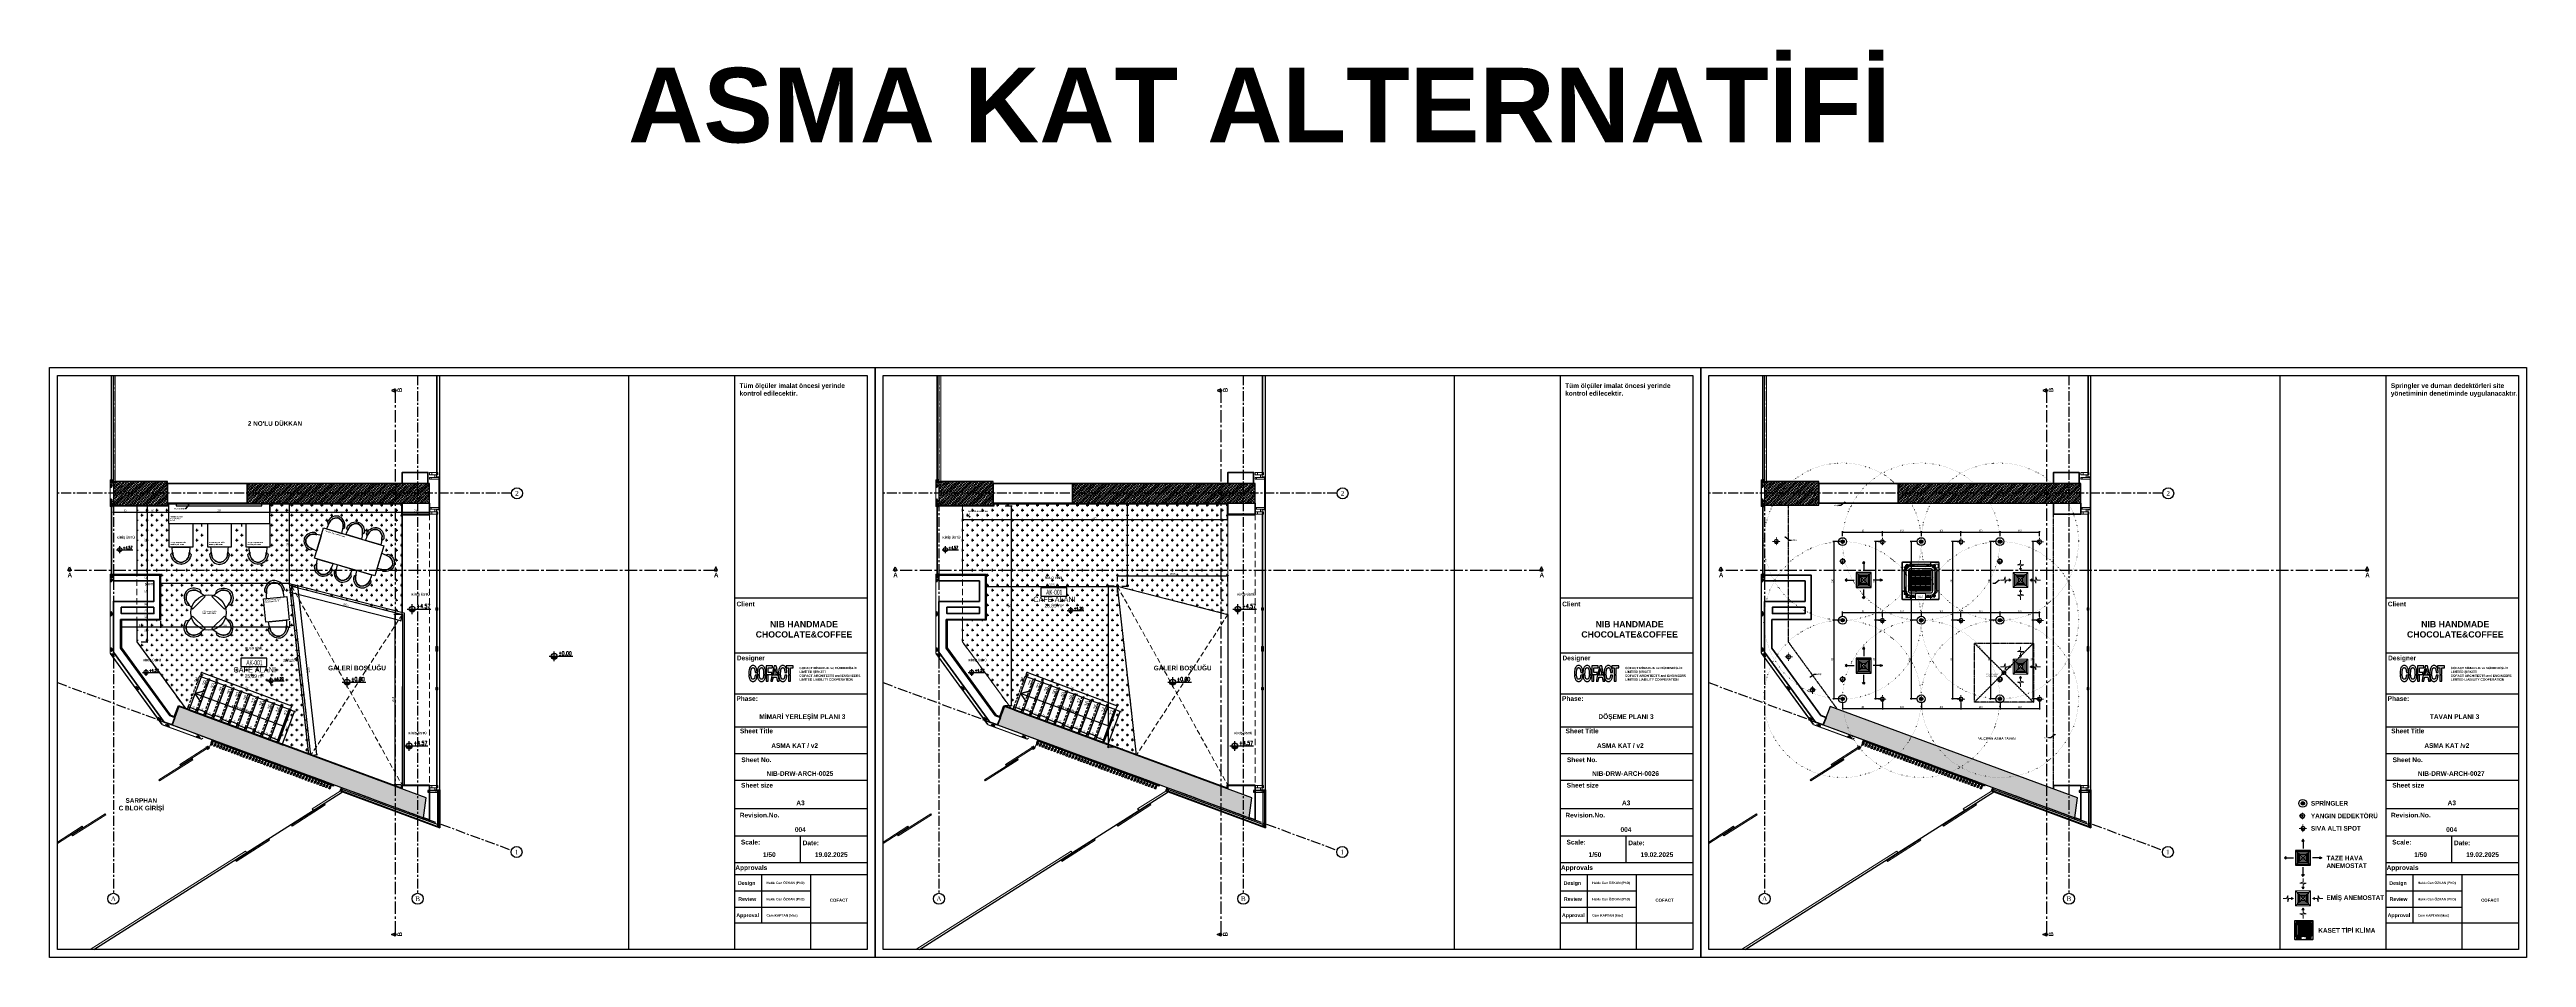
# Model space of a CAD drawing. Header units: millimetres. Extents: x 933584 to 974011, y 4545988 to 4553664.
# Drawn here: x 961302 to 967602, y 4551355 to 4553664 of the extents above; entities that cross this region are included whole.
import ezdxf
from ezdxf.enums import TextEntityAlignment as Align

# ---------------------------------------------------------------- set-up
doc = ezdxf.new("R2010")
doc.units = ezdxf.units.MM
doc.set_wipeout_variables(frame=1)
doc.header["$PDMODE"] = 35
for name, pattern in [('( Hidden )', [0.375, 0.25, -0.125]), ('568_AVN_KES_01$0$HIDDEN', [0.375, 0.25, -0.125]), ('CENTER', [2, 1.25, -0.25, 0.25, -0.25]), ('CONTINUA', [0]), ('DOT2', [3.175, 0, -3.175]), ('HIDDEN', [9.525, 6.35, -3.175]), ('HIDDEN2', [4.7625, 3.175, -1.5875]), ('HIDDENX2', [19.05, 12.7, -6.35])]:
    doc.linetypes.add(name, pattern=pattern)
doc.layers.get('0').update_dxf_attribs({"color": 255})
doc.layers.get('Defpoints').update_dxf_attribs({"color": 8})
for name, color, linetype in [('0-CSX-CXS_20', 14, 'CENTER'), ('0-DMS-50', 143, 'Continuous'), ('0-HSL-HTC', 253, 'Continuous'), ('0-HSL-HTC_200', 1, 'Continuous'), ('0-HSL-SLD', 252, 'Continuous'), ('0-LNS-SLN', 6, 'Continuous'), ('0-LNS-SPL', 13, '568_AVN_KES_01$0$HIDDEN'), ('0-LNS-VLF', 11, 'Continuous'), ('0-TXT-NXS', 7, 'Continuous'), ('0-TXT-PBX', 6, 'Continuous'), ('0-TXT-PLV_50', 3, 'Continuous'), ('0-TXT-PTX_50', 8, 'Continuous'), ('0-TXT-XBX_20', 3, 'Continuous'), ('2-SPS-RCN', 2, 'Continuous'), ('7-DCR-FRN', 8, 'Continuous'), ('_MSMEP_YT_SPRİNKLER-Details', 7, 'Continuous'), ('_MSMEP_YT_SPRİNKLER-Edge', 7, 'Continuous'), ('N_Mlz-Fitil', 10, 'Continuous'), ('Ytong', 34, 'Continuous')]:
    doc.layers.add(name, color=color, linetype=linetype)
for name, color, linetype, lineweight in [('0-ONK-YANGIN DEDEKTÖRÜ', 4, 'Continuous', 5), ('12-ONK_AYDINLATMA', 1, 'Continuous', 5), ('2-SPS-IBW', 5, 'Continuous', 40), ('3-OPN-WDR', 4, 'Continuous', 18), ('_MSMEP_HT_EMİŞ_EKİPMANLARI', 183, 'Continuous', 18), ('_MSMEP_HT_ÜFLEME_EKİPMANLARI', 10, 'Continuous', 30), ('_MSMEP_KLİMA_CİHAZLAR', 32, 'Continuous', 25), ('_MSMEP_YT_SPRİNKLER', 1, 'Continuous', 30), ('al', 7, 'Continuous', 5), ('cam kolon', 80, 'Continuous', 25), ('cl', 7, 'Continuous', 5), ('CM', 4, 'Continuous', 5), ('DOĞRAMA', 8, 'Continuous', 15), ('DTR', 8, 'Continuous', 5), ('FT', 1, 'Continuous', 0), ('mimariKIRIS', 251, 'HIDDEN2', 0), ('PL', 1, 'Continuous', 5), ('PTR', 252, 'Continuous', 5), ('ReferansHatti', 3, 'Continuous', 5), ('S_PROFILE-M.', 130, 'Continuous', 0), ('S_WOOD', 72, 'Continuous', 0), ('SFP CAM', 8, 'Continuous', 9), ('SFP DUVAR', 8, 'Continuous', 30), ('tarama', 8, 'Continuous', 15), ('VD', 11, 'Continuous', 5), ('VDK', 11, 'HIDDEN', 5)]:
    doc.layers.add(name, color=color, linetype=linetype, lineweight=lineweight)
doc.layers.add('S_HATCH TURUNCUPVC', color=7, linetype='Continuous', lineweight=0, true_color=0xa8732e)
doc.styles.add('139_UYG_PLN$0$Dumankaya_fikirtepe_VAZIYET_PLANI$0$Standard', font='arial.ttf')
doc.styles.add('Century Gothic_B_3', font='GOTHICB.TTF', dxfattribs={"height": 4})
doc.styles.add('dim_romans_50', font='swissl.ttf', dxfattribs={"width": 0.6, "height": 5})
doc.styles.add('MAHAL YAZISI', font='ARIALN.TTF', dxfattribs={"width": 0.8})
doc.styles.get("Standard").update_dxf_attribs({"font": 'times.ttf'})
doc.styles.add('T_General', font='simplxtw.shx', dxfattribs={"width": 0.7, "height": 200})
doc.dimstyles.new('ONK_dim 1_50', dxfattribs={"dimscale": 5, "dimtxt": 4, "dimasz": 0.5, "dimexe": 0.5, "dimexo": 0.5, "dimgap": 0.2, "dimtad": 1, "dimdec": 1, "dimrnd": 0.5, "dimzin": 9, "dimtxsty": 'dim_romans_50', "dimblk": 'OBLIQUE', "dimcen": 1, "dimclre": 256, "dimclrt": 256, "dimazin": 2, "dimtfac": 1, "dimtdec": 1, "dimtix": 1, "dimtmove": 2, "dimatfit": 3, "dimldrblk": 'OBLIQUE', "dimfxl": 3, "dimfxlon": 1, "dimarcsym": 0})
pattern_1 = [(45, (962001.9395, 4554793.885), (-4.490128, 4.490128), []), (45, (962006.4297, 4554793.885), (-4.490128, 4.490128), [3.175, -1.5875])]
pattern_2 = [(225.0002434, (911995.8934, 4526389.38498), (0.08838872314, -0.08838797215), [])]
pattern_3 = [(225.0002434, (911995.8934, 4526389.38498), (0.08838872314, -0.08838797215), [])]
pattern_4 = [(225.01200117, (912005.89837, 4526260.11173), (0.08840685953, -0.0883698319), []), (315.01200117, (912005.89837, 4526260.11173), (0.0883698319, 0.08840685953), [])]
pattern_5 = [(225.01200117, (912005.89837, 4526260.11173), (0.08840685953, -0.0883698319), []), (315.01200117, (912005.89837, 4526260.11173), (0.0883698319, 0.08840685953), [])]
pattern_6 = [(225.01200117, (912005.8982, 4525934.18371), (0.08840685953, -0.0883698319), []), (315.01200117, (912005.8982, 4525934.18371), (0.0883698319, 0.08840685953), [])]
pattern_7 = [(225.01200117, (912005.8982, 4525934.18371), (0.08840685953, -0.0883698319), []), (315.01200117, (912005.8982, 4525934.18371), (0.0883698319, 0.08840685953), [])]
pattern_8 = [(261.05658037, (932610.17338, 4518207.45978), (0.1234802925, -0.01943237914), []), (351.05658037, (932610.17338, 4518207.45978), (0.01943237914, 0.1234802925), [])]
pattern_9 = [(261.05658037, (932610.17338, 4518207.45978), (0.1234802925, -0.01943237914), []), (351.05658037, (932610.17338, 4518207.45978), (0.01943237914, 0.1234802925), [])]
pattern_10 = [(45, (957801.9395, 4554793.885), (-4.490128, 4.490128), []), (45, (957806.4297, 4554793.885), (-4.490128, 4.490128), [3.175, -1.5875])]
pattern_11 = [(45, (959901.9395, 4554793.885), (-4.490128, 4.490128), []), (45, (959906.4297, 4554793.885), (-4.490128, 4.490128), [3.175, -1.5875])]

# ---------------------------------------------------------------- blocks, each defined once
blk = doc.blocks.new('aksno_20')
at = {"layer": '0-TXT-XBX_20'}
blk.add_circle((0, 0), 7, dxfattribs=at)
blk.add_attdef('AKSNO', text='', height=6).set_placement((0, 0), align=Align.MIDDLE_CENTER)
blk = doc.blocks.new('ZVBXZDVB')
at = {"layer": '0-CSX-CXS_20', "ltscale": 20}
blk.add_line((934876.3, 4552535.8), (933721.5, 4552535.8), dxfattribs=at)
for points in [[(933863.8, 4552835.4), (933863.8, 4551518.6)], [(934637.8, 4552835.4), (934637.8, 4551518.6)], [(933721.5, 4552054.4), (934876.3, 4551628.2)]]:
    blk.add_lwpolyline(points, dxfattribs=at)
at = {"layer": '0-TXT-XBX_20'}
ref = blk.add_blockref('aksno_20', (934890.3, 4552535.8), dxfattribs=dict(at, xscale=2, yscale=2, zscale=2))
ref.add_attrib('AKSNO', '2', dxfattribs={"color": 7, "height": 12}).set_placement((934890.3, 4552535.8), align=Align.MIDDLE_CENTER)
ref = blk.add_blockref('aksno_20', (934889.4, 4551623.4), dxfattribs=dict(at, xscale=2, yscale=2, zscale=2))
ref.add_attrib('AKSNO', '1', dxfattribs={"color": 7, "height": 12}).set_placement((934889.4, 4551623.4), align=Align.MIDDLE_CENTER)
ref = blk.add_blockref('aksno_20', (933863.8, 4551504.6), dxfattribs=dict(at, xscale=2, yscale=2, zscale=2))
ref.add_attrib('AKSNO', 'A', dxfattribs={"color": 7, "height": 12}).set_placement((933863.8, 4551504.6), align=Align.MIDDLE_CENTER)
ref = blk.add_blockref('aksno_20', (934637.8, 4551504.6), dxfattribs=dict(at, xscale=2, yscale=2, zscale=2))
ref.add_attrib('AKSNO', 'B', dxfattribs={"color": 7, "height": 12}).set_placement((934637.8, 4551504.6), align=Align.MIDDLE_CENTER)
blk = doc.blocks.new('A$C252E1D81')
at = {"layer": 'DOĞRAMA', "color": 253, "true_color": 0xadadad}
for points in [[(6, 20), (0, 20), (0, 21), (6, 21)], [(0, 0), (6, 0), (6, 6), (0, 6)]]:
    blk.add_lwpolyline(points, close=True, dxfattribs=at)
blk.add_lwpolyline([(6, 6), (6, 18), (4, 18), (4, 20), (2, 20), (2, 18), (0, 18), (0, 6), (6, 6)], dxfattribs=at)
blk = doc.blocks.new('XVBZDVBZDVB')
at = {"layer": '3-OPN-WDR'}
for p, q in [((934681.8, 4554084.8), (934681.8, 4554335.4)), ((934683.8, 4554084.8), (934683.8, 4554335.4)), ((934683.8, 4554082.8), (934683.8, 4554084.8)), ((934687.8, 4554075.8), (934667.8, 4554075.8)), ((934667.8, 4554071.8), (934687.8, 4554071.8)), ((934681.8, 4554077.8), (934689.9, 4554077.8)), ((934682.4, 4554075.8), (934687.7, 4554075.8)), ((934687.9, 4553993.8), (934687.9, 4554077.8)), ((934689.9, 4553993.8), (934689.9, 4554077.8)), ((934667.8, 4553999.8), (934687.8, 4553999.8)), ((934687.8, 4553995.8), (934667.8, 4553995.8)), ((934681.8, 4553993.8), (934689.9, 4553993.8)), ((934681.8, 4553738.3), (934681.8, 4553984.8)), ((934682.4, 4553995.8), (934687.7, 4553995.8)), ((934683.8, 4553738.3), (934683.8, 4553985.8)), ((934681.8, 4553286.6), (934681.8, 4553740.3)), ((934683.8, 4553289.6), (934683.8, 4553740.3))]:
    blk.add_line(p, q, dxfattribs=at)
for points in [[(934681.8, 4554082.8), (934677.8, 4554082.8), (934677.8, 4554075.8), (934681.8, 4554075.8)], [(934667.8, 4554075.8), (934663.8, 4554075.8), (934663.8, 4554071.8), (934667.8, 4554071.8)], [(934687.7, 4554075.8), (934687.8, 4554075.8), (934687.8, 4554071.8), (934687.7, 4554071.8)], [(934667.8, 4553995.8), (934663.8, 4553995.8), (934663.8, 4553999.8), (934667.8, 4553999.8)], [(934681.8, 4553988.8), (934677.8, 4553988.8), (934677.8, 4553995.8), (934681.8, 4553995.8)], [(934687.7, 4553995.8), (934687.8, 4553995.8), (934687.8, 4553999.8), (934687.7, 4553999.8)], [(934683.8, 4553738.3), (934683.8, 4553744.3), (934684.8, 4553744.3), (934684.8, 4553738.3)], [(934683.8, 4553640.3), (934683.8, 4553646.3), (934684.8, 4553646.3), (934684.8, 4553640.3)], [(934683.8, 4553634.3), (934683.8, 4553640.3), (934684.8, 4553640.3), (934684.8, 4553634.3)], [(934683.8, 4553536.3), (934683.8, 4553542.3), (934684.8, 4553542.3), (934684.8, 4553536.3)], [(934681.8, 4553286.6), (934677.8, 4553286.6), (934677.8, 4553279.6), (934681.8, 4553279.6)]]:
    blk.add_lwpolyline(points, close=True, dxfattribs=at)
for points in [[(934679.8, 4553738.3), (934681.8, 4553738.3), (934681.8, 4553740.3), (934683.8, 4553740.3), (934683.8, 4553742.3), (934681.8, 4553742.3), (934681.8, 4553744.3), (934679.8, 4553744.3), (934679.8, 4553738.3)], [(934679.8, 4553640.3), (934681.8, 4553640.3), (934681.8, 4553642.3), (934683.8, 4553642.3), (934683.8, 4553644.3), (934681.8, 4553644.3), (934681.8, 4553646.3), (934679.8, 4553646.3), (934679.8, 4553640.3)], [(934679.8, 4553634.3), (934681.8, 4553634.3), (934681.8, 4553636.3), (934683.8, 4553636.3), (934683.8, 4553638.3), (934681.8, 4553638.3), (934681.8, 4553640.3), (934679.8, 4553640.3), (934679.8, 4553634.3)], [(934679.8, 4553536.3), (934681.8, 4553536.3), (934681.8, 4553538.3), (934683.8, 4553538.3), (934683.8, 4553540.3), (934681.8, 4553540.3), (934681.8, 4553542.3), (934679.8, 4553542.3), (934679.8, 4553536.3)]]:
    blk.add_lwpolyline(points, dxfattribs=at)
at = {"layer": 'DOĞRAMA', "color": 253, "true_color": 0xadadad}
for p, q in [((934663.8, 4553982.8), (934663.8, 4553988.8)), ((934663.8, 4553988.8), (934669.8, 4553988.8)), ((934669.8, 4553982.8), (934663.8, 4553982.8)), ((934669.8, 4553988.8), (934669.8, 4553982.8))]:
    blk.add_line(p, q, dxfattribs=at)
blk.add_lwpolyline([(934669.8, 4553988.8), (934681.8, 4553988.8), (934681.8, 4553986.8), (934683.8, 4553986.8), (934683.8, 4553984.8), (934681.8, 4553984.8), (934681.8, 4553982.8), (934669.8, 4553982.8), (934669.8, 4553988.8)], dxfattribs=at)
blk.add_lwpolyline([(934683.8, 4553988.8), (934683.8, 4553982.8), (934684.8, 4553982.8), (934684.8, 4553988.8)], close=True, dxfattribs=at)
at = {"layer": '3-OPN-WDR'}
for p, rotation in [((934663.8, 4554088.8), 270), ((934663.8, 4553292.6), 270.0000000133402)]:
    blk.add_blockref('A$C252E1D81', p, dxfattribs=dict(at, rotation=rotation))
blk = doc.blocks.new('809200')
at = {"layer": 'DTR'}
h = blk.add_hatch(dxfattribs=at)
h.set_pattern_fill('ANSI37', color=256, scale=0.3)
edge = h.paths.add_edge_path(flags=16)
edge.add_line((8, -2), (9, -2))
edge.add_arc((9, -3), 0.5, 0, 90, ccw=False)
edge.add_line((9, -3), (9, -4))
edge.add_arc((9, -4), 0.5, 270, 360, ccw=False)
edge.add_line((9, -5), (7, -5))
edge.add_arc((7, -4), 0.5, 162.80976, 270, ccw=False)
edge.add_line((7, -4), (8, -3))
edge.add_arc((8, -3), 0.5, 90, 162.80976, ccw=False)
edge = h.paths.add_edge_path(flags=16)
edge.add_arc((5, 13), 11.1, 264.80833, 275.19167, ccw=False)
edge.add_arc((4, 2), 0.5, 84.80833, 180)
edge.add_line((4, 2), (4, 0))
edge.add_line((4, 0), (5, -2))
edge.add_arc((5, -2), 0.6, 205, 335)
edge.add_line((6, -2), (7, 0))
edge.add_line((7, 0), (7, 2))
edge.add_arc((7, 2), 0.5, 0, 95.19167)
edge = h.paths.add_edge_path(flags=16)
edge.add_line((3, -2), (2, -2))
edge.add_arc((2, -3), 0.5, 90, 180)
edge.add_line((2, -3), (2, -4))
edge.add_arc((2, -4), 0.5, 180, 270)
edge.add_line((2, -5), (4, -5))
edge.add_arc((4, -4), 0.5, 270, 17.19024)
edge.add_line((4, -4), (3, -3))
edge.add_arc((3, -3), 0.5, 17.19024, 90)
edge = h.paths.add_edge_path()
edge.add_line((9, 2), (8, 2))
edge.add_arc((8, 1), 0.2, 95, 180)
edge.add_line((8, 1), (8, 0))
edge.add_arc((9, 0), 0.3, 180, 285)
edge.add_line((9, 0), (10, 0))
edge.add_arc((10, 0), 0.3, 90, 105, ccw=False)
edge.add_line((10, 0), (11, 0))
edge.add_arc((11, 0), 0.3, 0, 90, ccw=False)
edge.add_line((11, 0), (11, -8))
edge.add_line((11, -8), (12, -9))
edge.add_arc((11, -9), 0.2, 246.52446, 29.46678, ccw=False)
edge.add_line((11, -9), (10, -8))
edge.add_line((10, -8), (9, -8))
edge.add_arc((2, 31), 39.9, 269.13265, 279.1665, ccw=False)
edge.add_arc((2, -9), 0.5, 90.86651, 272.17323, ccw=False)
edge.add_arc((3, 6), 13.7, 265.8473, 288.189)
edge.add_arc((7, -7), 0.2, 287.99812, 38.37706)
edge.add_arc((7, -7), 0.5, 38.37706, 122.91033)
edge.add_arc((2, 1), 9.26, 265.99419, 295.32376, ccw=False)
edge.add_arc((2, -8), 0.6, 90, 180)
edge.add_line((1, -8), (1, -9))
edge.add_arc((1, -9), 0.3, 270, 360, ccw=False)
edge.add_line((1, -9), (0, -9))
edge.add_arc((0, -9), 0.3, 180, 270, ccw=False)
edge.add_line((0, -9), (0, -8))
edge.add_arc((-1, -8), 0.5, 0, 88.23969)
edge.add_line((-1, -7), (-7, -7))
edge.add_arc((-7, -7), 0.5, 91.76031, 268.23969, ccw=False)
edge.add_line((-7, -6), (-1, -6))
edge.add_arc((-1, -6), 0.5, 271.76031, 360)
edge.add_line((0, -6), (0, 0))
edge.add_arc((0, 0), 0.3, 90, 180, ccw=False)
edge.add_line((0, 0), (1, 0))
edge.add_line((1, 0), (2, 0))
edge.add_arc((2, 0), 0.3, 255, 360)
edge.add_line((3, 0), (3, 1))
edge.add_arc((2, 1), 0.2, 0, 85)
edge.add_line((3, 2), (2, 2))
edge.add_arc((2, 2), 0.3, 135, 265, ccw=False)
edge.add_line((2, 2), (3, 3))
edge.add_arc((4, 3), 0.5, 79.84402, 135, ccw=False)
edge.add_arc((5, 13), 10, 259.84402, 280.15598)
edge.add_arc((7, 3), 0.5, 45, 100.15598, ccw=False)
edge.add_line((8, 3), (9, 2))
edge.add_arc((9, 2), 0.3, 275, 45, ccw=False)
at = {"layer": 'FT'}
for points in [[(9, 2), (8, 2, 0.388879), (8, 1), (8, 0, 0.493145), (9, 0), (10, 0, -0.065543), (10, 0), (11, 0, -0.414214), (11, 0), (11, -8), (12, -9, -0.719515), (11, -9), (10, -8), (9, -8, -0.043809), (2, -9, -1.011469), (2, -8, 0.097794), (7, -7, 0.52267), (7, -7, 0.386536), (6, -7, -0.128678), (2, -8, 0.414214), (1, -8), (1, -9, -0.414214), (1, -9), (0, -9, -0.414214), (0, -9), (0, -8, 0.405243), (-1, -7), (-7, -7, -0.969739), (-7, -6), (-1, -6, 0.405243), (0, -6), (0, 0, -0.414214), (0, 0), (1, 0), (2, 0, 0.493145), (3, 0), (3, 1, 0.388879), (3, 2), (2, 2, -0.63707), (2, 2), (3, 3, -0.24542), (4, 3, 0.08886), (7, 3, -0.24542), (8, 3), (9, 2, -0.63707)], [(6, 2, -0.045337), (4, 2, 0.441009), (4, 2), (4, 0), (5, -2, 0.63707), (6, -2), (7, 0), (7, 2, 0.441009)], [(3, -2), (2, -2, 0.414214), (2, -3), (2, -4, 0.414214), (2, -5), (4, -5, 0.505083), (4, -4), (3, -3, 0.32883)], [(8, -2), (9, -2, -0.414214), (9, -3), (9, -4, -0.414214), (9, -5), (7, -5, -0.505083), (7, -4), (8, -3, -0.32883)]]:
    blk.add_lwpolyline(points, format="xyb", close=True, dxfattribs=at)
blk = doc.blocks.new('IZOLATOR')
at = {"layer": 'DTR'}
h = blk.add_hatch(dxfattribs=at)
h.set_pattern_fill('ANSI37', color=256, scale=0.3)
edge = h.paths.add_edge_path(flags=16)
edge.add_arc((-16156, 11440), 0.5, 90, 210)
edge.add_line((-16156, 11440), (-16154, 11438))
edge.add_arc((-16156, 11437), 1.5, 330, 30, ccw=False)
edge.add_line((-16154, 11436), (-16156, 11434))
edge.add_arc((-16156, 11433), 0.5, 150, 270)
edge.add_line((-16156, 11433), (-16152, 11433))
edge.add_arc((-16152, 11433), 0.3, 270, 330)
edge.add_line((-16152, 11433), (-16149, 11437))
edge.add_line((-16149, 11437), (-16152, 11441))
edge.add_arc((-16152, 11441), 0.3, 30, 90)
edge.add_line((-16152, 11441), (-16156, 11441))
edge = h.paths.add_edge_path()
edge.add_line((-16136, 11439), (-16134, 11438))
edge.add_arc((-16135, 11438), 0.25, 240, 60, ccw=False)
edge.add_line((-16135, 11438), (-16136, 11438))
edge.add_line((-16136, 11438), (-16140, 11438))
edge.add_line((-16140, 11438), (-16141, 11439))
edge.add_line((-16141, 11439), (-16144, 11439))
edge.add_arc((-16144, 11440), 1, 180, 270, ccw=False)
edge.add_line((-16145, 11440), (-16145, 11441))
edge.add_arc((-16145, 11441), 0.3, 0, 90)
edge.add_line((-16145, 11441), (-16150, 11441))
edge.add_arc((-16150, 11440), 0.5, 90, 210)
edge.add_line((-16150, 11440), (-16148, 11438))
edge.add_arc((-16150, 11437), 1.5, 330, 30, ccw=False)
edge.add_line((-16148, 11436), (-16150, 11434))
edge.add_arc((-16150, 11433), 0.5, 150, 270)
edge.add_line((-16150, 11433), (-16145, 11433))
edge.add_arc((-16145, 11433), 0.3, 270, 0)
edge.add_line((-16145, 11433), (-16145, 11434))
edge.add_arc((-16144, 11434), 1, 90, 180, ccw=False)
edge.add_line((-16144, 11435), (-16141, 11435))
edge.add_line((-16141, 11435), (-16140, 11435))
edge.add_line((-16140, 11435), (-16136, 11435))
edge.add_line((-16136, 11435), (-16135, 11436))
edge.add_arc((-16135, 11436), 0.25, 300, 120, ccw=False)
edge.add_line((-16134, 11436), (-16136, 11435))
edge.add_line((-16136, 11435), (-16139, 11435))
edge.add_line((-16139, 11435), (-16141, 11433))
edge.add_arc((-16141, 11433), 0.3, 195, 315, ccw=False)
edge.add_line((-16142, 11433), (-16142, 11434))
edge.add_line((-16142, 11434), (-16143, 11434))
edge.add_arc((-16143, 11433), 0.3, 90, 180)
edge.add_line((-16143, 11433), (-16143, 11432))
edge.add_arc((-16144, 11432), 0.3, 270, 360, ccw=False)
edge.add_line((-16144, 11431), (-16164, 11431))
edge.add_arc((-16164, 11432), 0.5, 180, 270, ccw=False)
edge.add_line((-16164, 11432), (-16164, 11433))
edge.add_arc((-16164, 11433), 0.3, 90, 180, ccw=False)
edge.add_line((-16164, 11434), (-16163, 11434))
edge.add_line((-16163, 11434), (-16163, 11433))
edge.add_line((-16163, 11433), (-16162, 11433))
edge.add_line((-16162, 11433), (-16162, 11433))
edge.add_line((-16162, 11433), (-16158, 11433))
edge.add_arc((-16158, 11433), 0.3, 270, 330)
edge.add_line((-16158, 11433), (-16155, 11437))
edge.add_line((-16155, 11437), (-16158, 11441))
edge.add_arc((-16158, 11441), 0.3, 30, 90)
edge.add_line((-16158, 11441), (-16162, 11441))
edge.add_line((-16162, 11441), (-16162, 11441))
edge.add_line((-16162, 11441), (-16163, 11441))
edge.add_line((-16163, 11441), (-16163, 11440))
edge.add_line((-16163, 11440), (-16164, 11440))
edge.add_arc((-16164, 11440), 0.3, 180, 270, ccw=False)
edge.add_line((-16164, 11440), (-16164, 11442))
edge.add_arc((-16164, 11442), 0.5, 90, 180, ccw=False)
edge.add_line((-16164, 11442), (-16144, 11442))
edge.add_arc((-16144, 11442), 0.3, 360, 90, ccw=False)
edge.add_line((-16143, 11442), (-16143, 11440))
edge.add_arc((-16143, 11440), 0.3, 180, 270)
edge.add_line((-16143, 11440), (-16142, 11440))
edge.add_line((-16142, 11440), (-16142, 11441))
edge.add_arc((-16141, 11441), 0.3, 45, 165, ccw=False)
edge.add_line((-16141, 11441), (-16139, 11439))
edge.add_line((-16139, 11439), (-16136, 11439))
at = {"layer": 'N_Mlz-Fitil'}
for points in [[(-16136, 11439), (-16134, 11438, -1), (-16135, 11438), (-16136, 11438), (-16140, 11438), (-16141, 11439), (-16144, 11439, -0.414214), (-16145, 11440), (-16145, 11441, 0.414214), (-16145, 11441), (-16150, 11441, 0.57735), (-16150, 11440), (-16148, 11438, -0.267949), (-16148, 11436), (-16150, 11434, 0.57735), (-16150, 11433), (-16145, 11433, 0.414214), (-16145, 11433), (-16145, 11434, -0.414214), (-16144, 11435), (-16141, 11435), (-16140, 11435), (-16136, 11435), (-16135, 11436, -1), (-16134, 11436), (-16136, 11435), (-16139, 11435), (-16141, 11433, -0.57735), (-16142, 11433), (-16142, 11434), (-16143, 11434, 0.414214), (-16143, 11433), (-16143, 11432, -0.414214), (-16144, 11431), (-16164, 11431, -0.414214), (-16164, 11432), (-16164, 11433, -0.414214), (-16164, 11434), (-16163, 11434), (-16163, 11433), (-16162, 11433), (-16162, 11433), (-16158, 11433, 0.267949), (-16158, 11433), (-16155, 11437), (-16158, 11441, 0.267949), (-16158, 11441), (-16162, 11441), (-16162, 11441), (-16163, 11441), (-16163, 11440), (-16164, 11440, -0.414214), (-16164, 11440), (-16164, 11442, -0.414214), (-16164, 11442), (-16144, 11442, -0.414214), (-16143, 11442), (-16143, 11440, 0.414214), (-16143, 11440), (-16142, 11440), (-16142, 11441, -0.57735), (-16141, 11441), (-16139, 11439)], [(-16156, 11441, 0.57735), (-16156, 11440), (-16154, 11438, -0.267949), (-16154, 11436), (-16156, 11434, 0.57735), (-16156, 11433), (-16152, 11433, 0.267949), (-16152, 11433), (-16149, 11437), (-16152, 11441, 0.267949), (-16152, 11441)]]:
    blk.add_lwpolyline(points, format="xyb", close=True, dxfattribs=at)
blk = doc.blocks.new('90-5396')
at = {"layer": 'PTR', "linetype": 'CONTINUA'}
h = blk.add_hatch(color=256, dxfattribs=at)
edge = h.paths.add_edge_path()
edge.add_line((12, 43), (12, 41))
edge.add_line((12, 41), (15, 41))
edge.add_line((15, 41), (15, 42))
edge.add_line((15, 42), (13, 42))
edge.add_line((13, 42), (13, 43))
edge.add_line((13, 43), (18, 43))
edge.add_line((18, 43), (18, 42))
edge.add_line((18, 42), (17, 42))
edge.add_line((17, 42), (17, 41))
edge.add_line((17, 41), (20, 41))
edge.add_line((20, 41), (20, 45))
edge.add_line((20, 45), (-27, 45))
edge.add_line((-27, 45), (-27, 43))
edge.add_line((-27, 43), (-26, 42))
edge.add_line((-26, 42), (-26, 43))
edge.add_line((-26, 43), (-23, 43))
edge.add_line((-23, 43), (-23, 35))
edge.add_line((-23, 35), (-22, 35))
edge.add_line((-22, 35), (-23, 35))
edge.add_line((-23, 35), (-23, 10))
edge.add_line((-23, 10), (-22, 10))
edge.add_line((-22, 10), (-23, 10))
edge.add_line((-23, 10), (-23, 1))
edge.add_line((-23, 1), (-26, 1))
edge.add_line((-26, 1), (-26, 3))
edge.add_line((-26, 3), (-27, 2))
edge.add_line((-27, 2), (-27, 0))
edge.add_line((-27, 0), (0, 0))
edge.add_line((0, 0), (0, 2))
edge.add_line((0, 2), (-1, 3))
edge.add_line((-1, 3), (-1, 1))
edge.add_line((-1, 1), (-5, 1))
edge.add_line((-5, 1), (-5, 16))
edge.add_line((-5, 16), (-1, 16))
edge.add_line((-1, 16), (-1, 15))
edge.add_line((-1, 15), (0, 16))
edge.add_line((0, 16), (0, 19))
edge.add_line((0, 19), (-1, 20))
edge.add_line((-1, 20), (-1, 18))
edge.add_line((-1, 18), (-5, 18))
edge.add_line((-5, 18), (-5, 33))
edge.add_line((-5, 33), (-1, 33))
edge.add_line((-1, 33), (-1, 32))
edge.add_line((-1, 32), (0, 32))
edge.add_line((0, 32), (0, 35))
edge.add_line((0, 35), (-5, 35))
edge.add_line((-5, 35), (-5, 41))
edge.add_arc((-3, 41), 2, 90, 180, ccw=False)
edge.add_line((-3, 43), (12, 43))
h.paths.add_polyline_path([(-21, 1), (-21, 43), (-6, 43), (-6, 1)], flags=16)
at = {"layer": 'al', "linetype": 'CONTINUA'}
blk.add_lwpolyline([(12, 43), (12, 41), (15, 41), (15, 42), (13, 42), (13, 43), (18, 43), (18, 42), (17, 42), (17, 41), (20, 41), (20, 45), (-27, 45), (-27, 43), (-26, 42), (-26, 43), (-23, 43), (-23, 35), (-22, 35), (-23, 35), (-23, 10), (-22, 10), (-23, 10), (-23, 1), (-26, 1), (-26, 3), (-27, 2), (-27, 0), (0, 0), (0, 2), (-1, 3), (-1, 1), (-5, 1), (-5, 16), (-1, 16), (-1, 15), (0, 16), (0, 19), (-1, 20), (-1, 18), (-5, 18), (-5, 33), (-1, 33), (-1, 32), (0, 32), (0, 35), (-5, 35), (-5, 41, -0.414214), (-3, 43)], format="xyb", close=True, dxfattribs=at)
at = {"layer": 'al'}
blk.add_lwpolyline([(-21, 1), (-21, 43), (-6, 43), (-6, 1)], close=True, dxfattribs=at)
blk = doc.blocks.new('142005')
at = {"layer": 'tarama'}
h = blk.add_hatch(dxfattribs=at)
h.set_pattern_fill('DOTS', color=256, scale=8, angle=-90, style=0)
h.set_pattern_definition([(270, (118.3611, -404.1752), (0.5, -0.25), [0, -0.5])])
edge = h.paths.add_edge_path()
edge.add_arc((2, 0), 0.2, 180, 305.65646)
edge.add_line((2, 0), (3, 1))
edge.add_arc((3, 1), 0.25, 316.55209, 125.65646, ccw=False)
edge.add_line((4, 1), (2, -2))
edge.add_line((2, -2), (2, -4))
edge.add_arc((2, -4), 0.2, 180, 305.65646)
edge.add_line((2, -4), (3, -3))
edge.add_arc((3, -3), 0.25, 316.55209, 125.65646, ccw=False)
edge.add_line((4, -3), (2, -6))
edge.add_line((2, -6), (2, -7))
edge.add_arc((2, -7), 0.2, 270, 360, ccw=False)
edge.add_line((2, -7), (0, -7))
edge.add_arc((0, -7), 0.2, 180, 270, ccw=False)
edge.add_line((0, -7), (0, -3))
edge.add_line((0, -3), (-1, -3))
edge.add_line((-1, -3), (-1, -3))
edge.add_arc((-1, -3), 0.25, 212.28204, 360, ccw=False)
edge.add_line((-2, -3), (-2, -2))
edge.add_arc((-2, -1), 1, 147.71796, 212.28204, ccw=False)
edge.add_line((-2, -1), (-2, 1))
edge.add_arc((-1, 0), 0.25, 0, 147.71796, ccw=False)
edge.add_line((-1, 0), (-1, 0))
edge.add_line((-1, 0), (0, 0))
edge.add_line((0, 0), (0, 3))
edge.add_line((0, 3), (-1, 3))
edge.add_arc((-1, 3), 0.3, 125.58646, 270, ccw=False)
edge.add_arc((-12, 20), 19.1, 303.00249, 321.3181)
edge.add_arc((3, 8), 0.313, 305.58811, 174.22096, ccw=False)
edge.add_line((4, 7), (2, 3))
edge.add_arc((-47, 15), 50.4, 345.60414, 346.86868, ccw=False)
edge.add_line((2, 2), (2, 0))
blk.add_lwpolyline([(2, 0, 0.610741), (2, 0), (3, 1, -0.909168), (4, 1), (2, -2), (2, -4, 0.610741), (2, -4), (3, -3, -0.909168), (4, -3), (2, -6), (2, -7, -0.414214), (2, -7), (0, -7, -0.414214), (0, -7), (0, -3), (-1, -3), (-1, -3, -0.751626), (-2, -3), (-2, -2, -0.289411), (-2, -1), (-2, 1, -0.751626), (-1, 0), (-1, 0), (0, 0), (0, 3), (-1, 3, -0.729303), (-1, 4, 0.080087), (3, 8, -1.549214), (4, 7), (2, 3, -0.005518), (2, 2)], format="xyb", close=True)
blk = doc.blocks.new('85-3879T')
at = {"layer": 'tarama', "linetype": 'CONTINUA'}
h = blk.add_hatch(color=256, dxfattribs=at)
edge = h.paths.add_edge_path()
edge.add_arc((-2, -2), 0.5, 2.29061, 90, ccw=False)
edge.add_line((-1, -2), (-1, -18))
edge.add_arc((-1, -19), 0.5, 270, 2.29061, ccw=False)
edge.add_line((-1, -19), (-3, -19))
edge.add_arc((-3, -20), 0.5, 90, 180)
edge.add_line((-4, -20), (-4, -22))
edge.add_line((-4, -22), (-4, -23))
edge.add_arc((-4, -24), 0.4, 150, 240)
edge.add_line((-4, -24), (-4, -24))
edge.add_arc((-4, -24), 0.4, 240, 330)
edge.add_line((-3, -24), (-2, -22))
edge.add_line((-2, -22), (-2, -22))
edge.add_line((-2, -22), (-2, -20))
edge.add_line((-2, -20), (0, -20))
edge.add_line((0, -20), (0, 0))
edge.add_line((0, 0), (-13, 0))
edge.add_line((-13, 0), (-13, -3))
edge.add_line((-13, -3), (-12, -3))
edge.add_line((-12, -3), (-12, -2))
edge.add_line((-12, -2), (-10, -2))
edge.add_line((-10, -2), (-10, -6))
edge.add_line((-10, -6), (-12, -6))
edge.add_line((-12, -6), (-12, -5))
edge.add_line((-12, -5), (-13, -5))
edge.add_line((-13, -5), (-13, -20))
edge.add_arc((-14, -20), 0.5, 270, 360, ccw=False)
edge.add_line((-14, -20), (-14, -20))
edge.add_arc((-14, -21), 0.5, 90, 180)
edge.add_line((-14, -21), (-14, -22))
edge.add_line((-14, -22), (-16, -22))
edge.add_line((-16, -22), (-14, -24))
edge.add_arc((-14, -24), 0.4, 210, 300)
edge.add_line((-13, -24), (-13, -24))
edge.add_arc((-13, -24), 0.4, 300, 30)
edge.add_line((-13, -24), (-13, -23))
edge.add_line((-13, -23), (-13, -21))
edge.add_arc((-14, -20), 1.5, 273.82255, 0)
edge.add_line((-12, -20), (-12, -8))
edge.add_arc((-12, -8), 0.5, 90, 180, ccw=False)
edge.add_line((-12, -8), (-10, -8))
edge.add_arc((-10, -7), 0.5, 270, 0)
edge.add_line((-10, -7), (-10, -2))
edge.add_arc((-9, -2), 0.5, 90, 180, ccw=False)
edge.add_line((-9, -2), (-2, -2))
blk.add_lwpolyline([(-2, -2, -0.402552), (-1, -2), (-1, -18, -0.425972), (-1, -19), (-3, -19, 0.414214), (-4, -20), (-4, -22), (-4, -23, 0.414214), (-4, -24), (-4, -24, 0.414214), (-3, -24), (-2, -22), (-2, -22), (-2, -20), (0, -20), (0, 0), (-13, 0), (-13, -3), (-12, -3), (-12, -2), (-10, -2), (-10, -6), (-12, -6), (-12, -5), (-13, -5), (-13, -20, -0.414214), (-14, -20), (-14, -20, 0.414214), (-14, -21), (-14, -22), (-16, -22), (-14, -24, 0.414214), (-13, -24), (-13, -24, 0.414214), (-13, -24), (-13, -23), (-13, -21, 0.394805), (-12, -20), (-12, -8, -0.414214), (-12, -8), (-10, -8, 0.414214), (-10, -7), (-10, -2, -0.414214), (-9, -2)], format="xyb", close=True)
blk = doc.blocks.new('k0855')
at = {"layer": 'PTR'}
h = blk.add_hatch(color=256, dxfattribs=at)
h.dxf.hatch_style = 1
edge = h.paths.add_edge_path()
edge.add_arc((11, 1), 0.5, 270, 360, ccw=False)
edge.add_line((11, 0), (0, 0))
edge.add_line((0, 0), (0, 0))
edge.add_line((0, 0), (0, 0))
edge.add_line((0, 0), (-11, 0))
edge.add_arc((-11, 1), 0.5, 180, 270, ccw=False)
edge.add_line((-12, 1), (-12, 3))
edge.add_arc((-12, 3), 0.5, 0, 90)
edge.add_line((-12, 4), (-20, 4))
edge.add_arc((-20, 4), 0.5, 180, 270, ccw=False)
edge.add_line((-20, 4), (-20, 8))
edge.add_arc((-21, 8), 0.3, 0, 90)
edge.add_line((-21, 9), (-22, 9))
edge.add_arc((-22, 8), 0.3, 90, 165)
edge.add_line((-22, 8), (-24, 2))
edge.add_line((-24, 2), (-24, 1))
edge.add_line((-24, 1), (-23, 0))
edge.add_line((-23, 0), (-23, -1))
edge.add_arc((-23, -1), 0.3, 270, 360, ccw=False)
edge.add_line((-23, -1), (-24, -1))
edge.add_arc((-24, -1), 0.15, 90, 180)
edge.add_line((-24, -1), (-24, -2))
edge.add_arc((-24, -2), 0.15, 180, 270)
edge.add_line((-24, -2), (-20, -2))
edge.add_arc((-20, -2), 0.3, 270, 315)
edge.add_line((-20, -2), (-19, -2))
edge.add_arc((-19, -1), 0.3, 315, 0)
edge.add_line((-19, -1), (-19, -1))
edge.add_arc((-19, -1), 0.3, 0, 90)
edge.add_line((-19, -1), (-20, -1))
edge.add_arc((-20, -1), 0.3, 180, 270, ccw=False)
edge.add_line((-21, -1), (-21, 1))
edge.add_arc((-20, 1), 0.5, 90, 180, ccw=False)
edge.add_line((-20, 2), (-14, 2))
edge.add_arc((-14, 1), 0.5, 360, 90, ccw=False)
edge.add_line((-14, 1), (-14, -1))
edge.add_arc((-14, -1), 0.3, 270, 360, ccw=False)
edge.add_line((-14, -1), (-15, -1))
edge.add_arc((-15, -1), 0.3, 90, 180)
edge.add_line((-15, -1), (-15, -1))
edge.add_arc((-15, -1), 0.3, 180, 225)
edge.add_line((-15, -2), (-15, -2))
edge.add_arc((-14, -2), 0.3, 225, 270)
edge.add_line((-14, -2), (14, -2))
edge.add_arc((14, -2), 0.3, 270, 315)
edge.add_line((15, -2), (15, -2))
edge.add_arc((15, -1), 0.3, 315, 0)
edge.add_line((15, -1), (15, -1))
edge.add_arc((15, -1), 0.3, 0, 90)
edge.add_line((15, -1), (14, -1))
edge.add_arc((14, -1), 0.3, 180, 270, ccw=False)
edge.add_line((14, -1), (14, 1))
edge.add_arc((14, 1), 0.5, 90, 180, ccw=False)
edge.add_line((14, 2), (20, 2))
edge.add_arc((20, 1), 0.5, 0, 90, ccw=False)
edge.add_line((21, 1), (21, -1))
edge.add_arc((20, -1), 0.3, 270, 360, ccw=False)
edge.add_line((20, -1), (19, -1))
edge.add_arc((19, -1), 0.3, 90, 180)
edge.add_line((19, -1), (19, -1))
edge.add_arc((19, -1), 0.3, 180, 225)
edge.add_line((19, -2), (20, -2))
edge.add_arc((20, -2), 0.3, 225, 270)
edge.add_line((20, -2), (23, -2))
edge.add_arc((23, -2), 0.15, 270, 360)
edge.add_line((24, -2), (24, -1))
edge.add_arc((23, -1), 0.15, 0, 90)
edge.add_line((23, -1), (23, -1))
edge.add_arc((23, -1), 0.3, 180, 270, ccw=False)
edge.add_line((23, -1), (23, 0))
edge.add_line((23, 0), (24, 1))
edge.add_line((24, 1), (24, 2))
edge.add_line((24, 2), (22, 8))
edge.add_arc((21, 8), 0.5, 15, 90)
edge.add_line((21, 9), (21, 9))
edge.add_arc((21, 8), 0.3, 90, 180)
edge.add_line((20, 8), (20, 4))
edge.add_arc((20, 4), 0.5, 270, 360, ccw=False)
edge.add_line((20, 4), (12, 4))
edge.add_arc((12, 3), 0.5, 90, 180)
edge.add_line((12, 3), (12, 1))
at = {"layer": 'al'}
blk.add_lwpolyline([(12, 1, -0.414214), (11, 0), (0, 0), (0, 0), (0, 0), (-11, 0, -0.414214), (-12, 1), (-12, 3, 0.414214), (-12, 4), (-20, 4, -0.414214), (-20, 4), (-20, 8, 0.414214), (-21, 9), (-22, 9, 0.339454), (-22, 8), (-24, 2), (-24, 1), (-23, 0), (-23, -1, -0.414214), (-23, -1), (-24, -1, 0.414214), (-24, -1), (-24, -2, 0.414214), (-24, -2), (-20, -2, 0.198912), (-20, -2), (-19, -2, 0.198912), (-19, -1), (-19, -1, 0.414214), (-19, -1), (-20, -1, -0.414214), (-21, -1), (-21, 1, -0.414214), (-20, 2), (-14, 2, -0.414214), (-14, 1), (-14, -1, -0.414214), (-14, -1), (-15, -1, 0.414214), (-15, -1), (-15, -1, 0.198912), (-15, -2), (-15, -2, 0.198912), (-14, -2), (14, -2, 0.198912), (15, -2), (15, -2, 0.198912), (15, -1), (15, -1, 0.414214), (15, -1), (14, -1, -0.414214), (14, -1), (14, 1, -0.414214), (14, 2), (20, 2, -0.414214), (21, 1), (21, -1, -0.414214), (20, -1), (19, -1, 0.414214), (19, -1), (19, -1, 0.198912), (19, -2), (20, -2, 0.198912), (20, -2), (23, -2, 0.414214), (24, -2), (24, -1, 0.414214), (23, -1), (23, -1, -0.414214), (23, -1), (23, 0), (24, 1), (24, 2), (22, 8, 0.339454), (21, 9), (21, 9, 0.414214), (20, 8), (20, 4, -0.414214), (20, 4), (12, 4, 0.414214), (12, 3)], format="xyb", close=True, dxfattribs=at)
blk = doc.blocks.new('KAPAK FİTİLİ')
at = {"layer": 'PTR'}
h = blk.add_hatch(dxfattribs=at)
h.set_pattern_fill('ANSI37', color=256, scale=0.5)
edge = h.paths.add_edge_path(flags=16)
edge.add_line((18076, 6993), (18076, 6995))
edge.add_arc((18076, 6995), 0.5, 90, 180, ccw=False)
edge.add_line((18076, 6996), (18077, 6996))
edge.add_arc((18077, 6995), 0.5, 360, 90, ccw=False)
edge.add_line((18078, 6995), (18078, 6993))
edge.add_arc((18077, 6993), 0.5, 264.80833, 360, ccw=False)
edge.add_line((18077, 6993), (18076, 6993))
edge.add_arc((18076, 6993), 0.5, 180, 275.19167, ccw=False)
edge = h.paths.add_edge_path()
edge.add_line((18072, 6995), (18073, 6995))
edge.add_arc((18073, 6996), 0.8, 269.98768, 279.16961)
edge.add_line((18073, 6995), (18074, 6996))
edge.add_arc((18075, 6995), 0.3, 360, 105, ccw=False)
edge.add_line((18075, 6995), (18075, 6994))
edge.add_arc((18075, 6994), 0.2, 275, 360, ccw=False)
edge.add_line((18075, 6994), (18075, 6994))
edge.add_arc((18075, 6994), 0.2, 95, 225)
edge.add_line((18074, 6993), (18076, 6992))
edge.add_arc((18076, 6992), 0.5, 225, 270)
edge.add_line((18076, 6992), (18078, 6992))
edge.add_arc((18078, 6992), 0.5, 270, 315)
edge.add_line((18078, 6992), (18079, 6993))
edge.add_arc((18079, 6994), 0.2, 315, 85)
edge.add_line((18079, 6994), (18079, 6994))
edge.add_arc((18079, 6994), 0.2, 180, 265, ccw=False)
edge.add_line((18079, 6994), (18079, 6995))
edge.add_arc((18079, 6995), 0.3, 75, 180, ccw=False)
edge.add_line((18079, 6996), (18080, 6995))
edge.add_line((18080, 6995), (18084, 6995))
edge.add_arc((18084, 6996), 0.5, 270, 360)
edge.add_line((18085, 6996), (18085, 6998))
edge.add_arc((18088, 6996), 3.14, 135.38475, 152.6478, ccw=False)
edge.add_line((18085, 6999), (18086, 6999))
edge.add_arc((18086, 6999), 0.3, 335, 140)
edge.add_line((18085, 6999), (18083, 6998))
edge.add_arc((18083, 6998), 0.5, 210, 320.25916, ccw=False)
edge.add_line((18082, 6998), (18081, 6999))
edge.add_arc((18081, 6999), 0.3, 30, 150)
edge.add_line((18081, 6999), (18080, 6998))
edge.add_arc((18080, 6998), 0.3, 210, 330, ccw=False)
edge.add_line((18080, 6998), (18079, 6999))
edge.add_arc((18079, 6999), 0.3, 30, 150)
edge.add_line((18079, 6999), (18078, 6998))
edge.add_arc((18078, 6998), 0.3, 210, 330, ccw=False)
edge.add_line((18078, 6998), (18077, 6999))
edge.add_arc((18077, 6999), 0.3, 30, 150)
edge.add_line((18077, 6999), (18076, 6998))
edge.add_arc((18076, 6998), 0.3, 210, 330, ccw=False)
edge.add_line((18076, 6998), (18075, 6999))
edge.add_arc((18075, 6999), 0.3, 30, 150)
edge.add_line((18074, 6999), (18074, 6998))
edge.add_arc((18074, 6998), 0.3, 210, 330, ccw=False)
edge.add_line((18073, 6998), (18073, 6999))
edge.add_arc((18073, 6999), 0.3, 30, 150)
edge.add_line((18072, 6999), (18072, 6999))
edge.add_arc((18072, 6998), 0.3, 150, 180)
edge.add_line((18072, 6998), (18072, 6996))
edge.add_arc((18072, 6996), 0.3, 180, 270)
at = {"layer": 'FT'}
for points in [[(18072, 6995), (18073, 6995, 0.040085), (18073, 6995), (18074, 6996, -0.493145), (18075, 6995), (18075, 6994, -0.388879), (18075, 6994), (18075, 6994, 0.63707), (18074, 6993), (18076, 6992, 0.198912), (18076, 6992), (18078, 6992, 0.198912), (18078, 6992), (18079, 6993, 0.63707), (18079, 6994), (18079, 6994, -0.388879), (18079, 6994), (18079, 6995, -0.493145), (18079, 6996), (18080, 6995), (18084, 6995, 0.414214), (18085, 6996), (18085, 6998, -0.075467), (18085, 6999), (18086, 6999, 0.876976), (18085, 6999), (18083, 6998, -0.522005), (18082, 6998), (18081, 6999, 0.57735), (18081, 6999), (18080, 6998, -0.57735), (18080, 6998), (18079, 6999, 0.57735), (18079, 6999), (18078, 6998, -0.57735), (18078, 6998), (18077, 6999, 0.57735), (18077, 6999), (18076, 6998, -0.57735), (18076, 6998), (18075, 6999, 0.57735), (18074, 6999), (18074, 6998, -0.57735), (18073, 6998), (18073, 6999, 0.57735), (18072, 6999), (18072, 6999, 0.131652), (18072, 6998), (18072, 6996, 0.414214)], [(18076, 6993), (18076, 6995, -0.414214), (18076, 6996), (18077, 6996, -0.414214), (18078, 6995), (18078, 6993, -0.441009), (18077, 6993), (18076, 6993, -0.441009)]]:
    blk.add_lwpolyline(points, format="xyb", close=True, dxfattribs=at)
blk = doc.blocks.new('XCVBXCVBXZ')
at = {"layer": 'PTR'}
h = blk.add_hatch(color=256, dxfattribs=at)
h.dxf.hatch_style = 1
h.paths.add_polyline_path([(933860.4, 4554052.2), (933856.3, 4554052.2), (933856.3, 4554049.4), (933856.6, 4554049.4), (933856.6, 4554051.9), (933860.4, 4554051.9)])
h = blk.add_hatch(color=256, dxfattribs=at)
h.dxf.hatch_style = 1
h.paths.add_polyline_path([(933860.4, 4554052.2), (933856.3, 4554052.2), (933856.3, 4554049.4), (933856.6, 4554049.4), (933856.6, 4554051.9), (933860.4, 4554051.9)])
h = blk.add_hatch(color=256, dxfattribs=at)
h.dxf.hatch_style = 1
h.paths.add_polyline_path([(933860.4, 4554019.3), (933856.3, 4554019.3), (933856.3, 4554022.1), (933856.6, 4554022.1), (933856.6, 4554019.6), (933860.4, 4554019.6)])
h = blk.add_hatch(color=256, dxfattribs=at)
h.dxf.hatch_style = 1
h.paths.add_polyline_path([(933860.4, 4554019.3), (933856.3, 4554019.3), (933856.3, 4554022.1), (933856.6, 4554022.1), (933856.6, 4554019.6), (933860.4, 4554019.6)])
h = blk.add_hatch(color=252, dxfattribs=at)
h.dxf.hatch_style = 1
h.paths.add_polyline_path([(933865.9, 4554066.3), (933861.9, 4554066.3), (933861.9, 4554066.3), (933861.9, 4554066.3), (933861.9, 4554065), (933862.1, 4554065), (933862.1, 4554066.1), (933865.9, 4554066.1)])
h = blk.add_hatch(color=252, dxfattribs=at)
h.dxf.hatch_style = 1
h.paths.add_polyline_path([(933865.9, 4554066.3), (933861.9, 4554066.3), (933861.9, 4554066.3), (933861.9, 4554066.3), (933861.9, 4554065), (933862.1, 4554065), (933862.1, 4554066.1), (933865.9, 4554066.1)])
h = blk.add_hatch(color=252, dxfattribs=at)
h.dxf.hatch_style = 1
h.paths.add_polyline_path([(933865.9, 4554005.3), (933861.9, 4554005.3), (933861.9, 4554005.3), (933861.9, 4554005.3), (933861.9, 4554006.6), (933862.1, 4554006.6), (933862.1, 4554005.5), (933865.9, 4554005.5)])
h = blk.add_hatch(color=252, dxfattribs=at)
h.dxf.hatch_style = 1
h.paths.add_polyline_path([(933865.9, 4554005.3), (933861.9, 4554005.3), (933861.9, 4554005.3), (933861.9, 4554005.3), (933861.9, 4554006.6), (933862.1, 4554006.6), (933862.1, 4554005.5), (933865.9, 4554005.5)])
h = blk.add_hatch(color=256, dxfattribs=at)
h.dxf.hatch_style = 1
h.paths.add_polyline_path([(933860.4, 4553812.2), (933856.3, 4553812.2), (933856.3, 4553809.4), (933856.6, 4553809.4), (933856.6, 4553811.9), (933860.4, 4553811.9)])
h = blk.add_hatch(color=256, dxfattribs=at)
h.dxf.hatch_style = 1
h.paths.add_polyline_path([(933860.4, 4553812.2), (933856.3, 4553812.2), (933856.3, 4553809.4), (933856.6, 4553809.4), (933856.6, 4553811.9), (933860.4, 4553811.9)])
h = blk.add_hatch(color=252, dxfattribs=at)
h.dxf.hatch_style = 1
h.paths.add_polyline_path([(933865.9, 4553826.3), (933861.9, 4553826.3), (933861.9, 4553826.3), (933861.9, 4553826.3), (933861.9, 4553825), (933862.1, 4553825), (933862.1, 4553826.1), (933865.9, 4553826.1)])
h = blk.add_hatch(color=252, dxfattribs=at)
h.dxf.hatch_style = 1
h.paths.add_polyline_path([(933865.9, 4553826.3), (933861.9, 4553826.3), (933861.9, 4553826.3), (933861.9, 4553826.3), (933861.9, 4553825), (933862.1, 4553825), (933862.1, 4553826.1), (933865.9, 4553826.1)])
h = blk.add_hatch(color=256, dxfattribs=at)
h.dxf.hatch_style = 1
h.paths.add_polyline_path([(933860.4, 4553732.5), (933856.3, 4553732.5), (933856.3, 4553735.2), (933856.6, 4553735.2), (933856.6, 4553732.8), (933860.4, 4553732.8)])
h = blk.add_hatch(color=256, dxfattribs=at)
h.dxf.hatch_style = 1
h.paths.add_polyline_path([(933860.4, 4553732.5), (933856.3, 4553732.5), (933856.3, 4553735.2), (933856.6, 4553735.2), (933856.6, 4553732.8), (933860.4, 4553732.8)])
h = blk.add_hatch(color=256, dxfattribs=at)
h.dxf.hatch_style = 1
h.paths.add_polyline_path([(933860.4, 4553726.3), (933856.3, 4553726.3), (933856.3, 4553723.5), (933856.6, 4553723.5), (933856.6, 4553726), (933860.4, 4553726)])
h = blk.add_hatch(color=256, dxfattribs=at)
h.dxf.hatch_style = 1
h.paths.add_polyline_path([(933860.4, 4553726.3), (933856.3, 4553726.3), (933856.3, 4553723.5), (933856.6, 4553723.5), (933856.6, 4553726), (933860.4, 4553726)])
h = blk.add_hatch(color=256, dxfattribs=at)
h.dxf.hatch_style = 1
h.paths.add_polyline_path([(933860.4, 4553640.4), (933856.3, 4553640.4), (933856.3, 4553643.2), (933856.6, 4553643.2), (933856.6, 4553640.7), (933860.4, 4553640.7)])
h = blk.add_hatch(color=256, dxfattribs=at)
h.dxf.hatch_style = 1
h.paths.add_polyline_path([(933860.4, 4553640.4), (933856.3, 4553640.4), (933856.3, 4553643.2), (933856.6, 4553643.2), (933856.6, 4553640.7), (933860.4, 4553640.7)])
h = blk.add_hatch(color=256, dxfattribs=at)
h.dxf.hatch_style = 1
h.paths.add_polyline_path([(933866, 4553623.1), (933862.7, 4553620.7), (933864.3, 4553618.5), (933864.5, 4553618.6), (933863.1, 4553620.6), (933866.2, 4553622.9)])
h = blk.add_hatch(color=256, dxfattribs=at)
h.dxf.hatch_style = 1
h.paths.add_polyline_path([(933866, 4553623.1), (933862.7, 4553620.7), (933864.3, 4553618.5), (933864.5, 4553618.6), (933863.1, 4553620.6), (933866.2, 4553622.9)])
h = blk.add_hatch(color=256, dxfattribs=at)
h.dxf.hatch_style = 1
h.paths.add_polyline_path([(933866, 4553623.1), (933862.7, 4553620.7), (933864.3, 4553618.5), (933864.5, 4553618.6), (933863.1, 4553620.6), (933866.2, 4553622.9)])
h = blk.add_hatch(color=256, dxfattribs=at)
h.dxf.hatch_style = 1
h.paths.add_polyline_path([(933866, 4553623.1), (933862.7, 4553620.7), (933864.3, 4553618.5), (933864.5, 4553618.6), (933863.1, 4553620.6), (933866.2, 4553622.9)])
h = blk.add_hatch(color=256, dxfattribs=at)
h.dxf.hatch_style = 1
h.paths.add_polyline_path([(933923.9, 4553543.5), (933920.6, 4553541.1), (933919, 4553543.3), (933919.2, 4553543.5), (933920.7, 4553541.5), (933923.7, 4553543.8)])
h = blk.add_hatch(color=256, dxfattribs=at)
h.dxf.hatch_style = 1
h.paths.add_polyline_path([(933923.9, 4553543.5), (933920.6, 4553541.1), (933919, 4553543.3), (933919.2, 4553543.5), (933920.7, 4553541.5), (933923.7, 4553543.8)])
h = blk.add_hatch(color=256, dxfattribs=at)
h.dxf.hatch_style = 1
h.paths.add_polyline_path([(933927.6, 4553538.5), (933924.2, 4553536.1), (933925.9, 4553533.9), (933926.1, 4553534), (933924.7, 4553536), (933927.7, 4553538.3)])
h = blk.add_hatch(color=256, dxfattribs=at)
h.dxf.hatch_style = 1
h.paths.add_polyline_path([(933927.6, 4553538.5), (933924.2, 4553536.1), (933925.9, 4553533.9), (933926.1, 4553534), (933924.7, 4553536), (933927.7, 4553538.3)])
h = blk.add_hatch(color=256, dxfattribs=at)
h.dxf.hatch_style = 1
h.paths.add_polyline_path([(933981.4, 4553464.6), (933978, 4553462.2), (933976.4, 4553464.4), (933976.7, 4553464.6), (933978.1, 4553462.6), (933981.2, 4553464.8)])
h = blk.add_hatch(color=256, dxfattribs=at)
h.dxf.hatch_style = 1
h.paths.add_polyline_path([(933981.4, 4553464.6), (933978, 4553462.2), (933976.4, 4553464.4), (933976.7, 4553464.6), (933978.1, 4553462.6), (933981.2, 4553464.8)])
h = blk.add_hatch(color=256, dxfattribs=at)
h.dxf.hatch_style = 1
h.paths.add_polyline_path([(934004.4, 4553446.3), (934002.9, 4553442.5), (934005.5, 4553441.5), (934005.6, 4553441.8), (934003.3, 4553442.6), (934004.7, 4553446.2)])
h = blk.add_hatch(color=256, dxfattribs=at)
h.dxf.hatch_style = 1
h.paths.add_polyline_path([(934004.4, 4553446.3), (934002.9, 4553442.5), (934005.5, 4553441.5), (934005.6, 4553441.8), (934003.3, 4553442.6), (934004.7, 4553446.2)])
h = blk.add_hatch(color=256, dxfattribs=at)
h.dxf.hatch_style = 1
h.paths.add_polyline_path([(934078.4, 4553419), (934076.9, 4553415.2), (934074.4, 4553416.1), (934074.5, 4553416.4), (934076.8, 4553415.5), (934078.1, 4553419.1)])
h = blk.add_hatch(color=256, dxfattribs=at)
h.dxf.hatch_style = 1
h.paths.add_polyline_path([(934078.4, 4553419), (934076.9, 4553415.2), (934074.4, 4553416.1), (934074.5, 4553416.4), (934076.8, 4553415.5), (934078.1, 4553419.1)])
h = blk.add_hatch(color=256, dxfattribs=at)
h.dxf.hatch_style = 1
edge = h.paths.add_edge_path()
edge.add_line((934106.5, 4553388), (934107.1, 4553387.1))
edge.add_arc((934107, 4553387), 0.075, 249.26578, 32.39588, ccw=False)
edge.add_line((934107, 4553387), (934103.2, 4553384.6))
edge.add_arc((934103.1, 4553384.6), 0.075, 212.39588, 355.52599, ccw=False)
edge.add_line((934103.1, 4553384.5), (934102.5, 4553385.4))
edge.add_arc((934102.5, 4553385.5), 0.0583, 296.13124, 124.46522)
edge.add_line((934102.4, 4553385.5), (934102.4, 4553385.6))
edge.add_line((934102.4, 4553385.6), (934102.3, 4553385.6))
edge.add_line((934102.3, 4553385.6), (934103, 4553384.5))
edge.add_arc((934103.1, 4553384.6), 0.2, 212.38266, 302.39588)
edge.add_line((934103.2, 4553384.4), (934107.1, 4553386.9))
edge.add_arc((934107, 4553387.1), 0.2, 302.39588, 32.3667)
edge.add_line((934107.2, 4553387.2), (934106.5, 4553388.3))
edge.add_line((934106.5, 4553388.3), (934106.4, 4553388.2))
edge.add_line((934106.4, 4553388.2), (934106.4, 4553388.1))
edge.add_arc((934106.5, 4553388), 0.0583, 120.28413, 308.61812)
at = {"layer": 'ReferansHatti'}
h = blk.add_hatch(dxfattribs=at)
h.set_pattern_fill('ANSI37', color=252, angle=180.012)
h.set_pattern_definition(pattern_4)
h.paths.add_polyline_path([(933856.3, 4554052.2), (933856, 4554052.2), (933856, 4554049.4), (933856.3, 4554049.4)])
h = blk.add_hatch(dxfattribs=at)
h.set_pattern_fill('ANSI37', color=252, angle=180.012)
h.set_pattern_definition(pattern_5)
h.paths.add_polyline_path([(933856.3, 4554052.2), (933856, 4554052.2), (933856, 4554049.4), (933856.3, 4554049.4)])
h = blk.add_hatch(dxfattribs=at)
h.set_pattern_fill('ANSI37', color=252, angle=180.012)
h.set_pattern_definition(pattern_4)
h.paths.add_polyline_path([(933856.3, 4554019.3), (933856, 4554019.3), (933856, 4554022.1), (933856.3, 4554022.1)])
h = blk.add_hatch(dxfattribs=at)
h.set_pattern_fill('ANSI37', color=252, angle=180.012)
h.set_pattern_definition(pattern_5)
h.paths.add_polyline_path([(933856.3, 4554019.3), (933856, 4554019.3), (933856, 4554022.1), (933856.3, 4554022.1)])
h = blk.add_hatch(color=252, dxfattribs=at)
h.dxf.hatch_style = 1
h.paths.add_polyline_path([(933857, 4554053.7), (933860.2, 4554053.7), (933860.2, 4554056.9), (933857, 4554056.9)], flags=16)
h.paths.add_polyline_path([(933856.6, 4554053.3), (933860.6, 4554053.3), (933860.6, 4554057.3), (933856.6, 4554057.3)])
h = blk.add_hatch(color=252, dxfattribs=at)
h.dxf.hatch_style = 1
h.paths.add_polyline_path([(933857, 4554053.7), (933860.2, 4554053.7), (933860.2, 4554056.9), (933857, 4554056.9)], flags=16)
h.paths.add_polyline_path([(933856.6, 4554053.3), (933860.6, 4554053.3), (933860.6, 4554057.3), (933856.6, 4554057.3)])
h = blk.add_hatch(color=252, dxfattribs=at)
h.dxf.hatch_style = 1
h.paths.add_polyline_path([(933857, 4554017.8), (933860.2, 4554017.8), (933860.2, 4554014.6), (933857, 4554014.6)], flags=16)
h.paths.add_polyline_path([(933856.6, 4554018.2), (933860.6, 4554018.2), (933860.6, 4554014.2), (933856.6, 4554014.2)])
h = blk.add_hatch(color=252, dxfattribs=at)
h.dxf.hatch_style = 1
h.paths.add_polyline_path([(933857, 4554017.8), (933860.2, 4554017.8), (933860.2, 4554014.6), (933857, 4554014.6)], flags=16)
h.paths.add_polyline_path([(933856.6, 4554018.2), (933860.6, 4554018.2), (933860.6, 4554014.2), (933856.6, 4554014.2)])
h = blk.add_hatch(dxfattribs=at)
h.set_pattern_fill('ANSI31', color=252, angle=180.00024)
h.set_pattern_definition(pattern_2)
edge = h.paths.add_edge_path(flags=16)
edge.add_line((933857.7, 4554064.3), (933861.5, 4554064.3))
edge.add_arc((933861.5, 4554064.1), 0.2, 0.0001, 90.0001, ccw=False)
edge.add_line((933861.7, 4554064.1), (933861.7, 4554062.3))
edge.add_arc((933861.5, 4554062.3), 0.2, 270.0001, 0.0001, ccw=False)
edge.add_line((933861.5, 4554062.1), (933857.7, 4554062.1))
edge.add_arc((933857.7, 4554062.3), 0.2, 180.0001, 270.0001, ccw=False)
edge.add_line((933857.5, 4554062.3), (933857.5, 4554064.1))
edge.add_arc((933857.7, 4554064.1), 0.2, 90.0001, 180.0001, ccw=False)
edge = h.paths.add_edge_path()
edge.add_line((933857.5, 4554064.7), (933861.7, 4554064.7))
edge.add_arc((933861.7, 4554064.3), 0.4, 0.0001, 90.0001, ccw=False)
edge.add_line((933862.1, 4554064.3), (933862.1, 4554062.1))
edge.add_arc((933861.7, 4554062.1), 0.4, 270.0001, 0.0001, ccw=False)
edge.add_line((933861.7, 4554061.7), (933857.5, 4554061.7))
edge.add_arc((933857.5, 4554062.1), 0.4, 180.0001, 270.0001, ccw=False)
edge.add_line((933857.1, 4554062.1), (933857.1, 4554064.3))
edge.add_arc((933857.5, 4554064.3), 0.4, 90.0001, 180.0001, ccw=False)
h = blk.add_hatch(dxfattribs=at)
h.set_pattern_fill('ANSI31', color=252, angle=180.00024)
h.set_pattern_definition(pattern_3)
edge = h.paths.add_edge_path(flags=16)
edge.add_line((933857.7, 4554064.3), (933861.5, 4554064.3))
edge.add_arc((933861.5, 4554064.1), 0.2, 0.0001, 90.0001, ccw=False)
edge.add_line((933861.7, 4554064.1), (933861.7, 4554062.3))
edge.add_arc((933861.5, 4554062.3), 0.2, 270.0001, 0.0001, ccw=False)
edge.add_line((933861.5, 4554062.1), (933857.7, 4554062.1))
edge.add_arc((933857.7, 4554062.3), 0.2, 180.0001, 270.0001, ccw=False)
edge.add_line((933857.5, 4554062.3), (933857.5, 4554064.1))
edge.add_arc((933857.7, 4554064.1), 0.2, 90.0001, 180.0001, ccw=False)
edge = h.paths.add_edge_path()
edge.add_line((933857.5, 4554064.7), (933861.7, 4554064.7))
edge.add_arc((933861.7, 4554064.3), 0.4, 0.0001, 90.0001, ccw=False)
edge.add_line((933862.1, 4554064.3), (933862.1, 4554062.1))
edge.add_arc((933861.7, 4554062.1), 0.4, 270.0001, 0.0001, ccw=False)
edge.add_line((933861.7, 4554061.7), (933857.5, 4554061.7))
edge.add_arc((933857.5, 4554062.1), 0.4, 180.0001, 270.0001, ccw=False)
edge.add_line((933857.1, 4554062.1), (933857.1, 4554064.3))
edge.add_arc((933857.5, 4554064.3), 0.4, 90.0001, 180.0001, ccw=False)
h = blk.add_hatch(dxfattribs=at)
h.set_pattern_fill('ANSI37', color=252, angle=180.012)
h.set_pattern_definition([(225.01200117, (912001.66471, 4526176.93993), (0.08840685953, -0.0883698319), []), (315.01200117, (912001.66471, 4526176.93993), (0.0883698319, 0.08840685953), [])])
h.paths.add_polyline_path([(933857.2, 4554064.7), (933861.9, 4554064.7), (933861.9, 4554065), (933857.2, 4554065)])
h = blk.add_hatch(dxfattribs=at)
h.set_pattern_fill('ANSI37', color=252, angle=180.012)
h.set_pattern_definition([(225.01200117, (912001.66471, 4526176.93993), (0.08840685953, -0.0883698319), []), (315.01200117, (912001.66471, 4526176.93993), (0.0883698319, 0.08840685953), [])])
h.paths.add_polyline_path([(933857.2, 4554064.7), (933861.9, 4554064.7), (933861.9, 4554065), (933857.2, 4554065)])
h = blk.add_hatch(dxfattribs=at)
h.set_pattern_fill('ANSI31', color=252, angle=180.00024)
h.set_pattern_definition(pattern_2)
edge = h.paths.add_edge_path(flags=16)
edge.add_line((933857.7, 4554007.2), (933861.5, 4554007.2))
edge.add_arc((933861.5, 4554007.4), 0.2, 269.9999, 359.9999)
edge.add_line((933861.7, 4554007.4), (933861.7, 4554009.2))
edge.add_arc((933861.5, 4554009.2), 0.2, 359.9999, 89.9999)
edge.add_line((933861.5, 4554009.4), (933857.7, 4554009.4))
edge.add_arc((933857.7, 4554009.2), 0.2, 89.9999, 179.9999)
edge.add_line((933857.5, 4554009.2), (933857.5, 4554007.4))
edge.add_arc((933857.7, 4554007.4), 0.2, 179.9999, 269.9999)
edge = h.paths.add_edge_path()
edge.add_line((933857.5, 4554006.8), (933861.7, 4554006.8))
edge.add_arc((933861.7, 4554007.2), 0.4, 269.9999, 359.9999)
edge.add_line((933862.1, 4554007.2), (933862.1, 4554009.4))
edge.add_arc((933861.7, 4554009.4), 0.4, 359.9999, 89.9999)
edge.add_line((933861.7, 4554009.8), (933857.5, 4554009.8))
edge.add_arc((933857.5, 4554009.4), 0.4, 89.9999, 179.9999)
edge.add_line((933857.1, 4554009.4), (933857.1, 4554007.2))
edge.add_arc((933857.5, 4554007.2), 0.4, 179.9999, 269.9999)
h = blk.add_hatch(dxfattribs=at)
h.set_pattern_fill('ANSI31', color=252, angle=180.00024)
h.set_pattern_definition(pattern_3)
edge = h.paths.add_edge_path(flags=16)
edge.add_line((933857.7, 4554007.2), (933861.5, 4554007.2))
edge.add_arc((933861.5, 4554007.4), 0.2, 269.9999, 359.9999)
edge.add_line((933861.7, 4554007.4), (933861.7, 4554009.2))
edge.add_arc((933861.5, 4554009.2), 0.2, 359.9999, 89.9999)
edge.add_line((933861.5, 4554009.4), (933857.7, 4554009.4))
edge.add_arc((933857.7, 4554009.2), 0.2, 89.9999, 179.9999)
edge.add_line((933857.5, 4554009.2), (933857.5, 4554007.4))
edge.add_arc((933857.7, 4554007.4), 0.2, 179.9999, 269.9999)
edge = h.paths.add_edge_path()
edge.add_line((933857.5, 4554006.8), (933861.7, 4554006.8))
edge.add_arc((933861.7, 4554007.2), 0.4, 269.9999, 359.9999)
edge.add_line((933862.1, 4554007.2), (933862.1, 4554009.4))
edge.add_arc((933861.7, 4554009.4), 0.4, 359.9999, 89.9999)
edge.add_line((933861.7, 4554009.8), (933857.5, 4554009.8))
edge.add_arc((933857.5, 4554009.4), 0.4, 89.9999, 179.9999)
edge.add_line((933857.1, 4554009.4), (933857.1, 4554007.2))
edge.add_arc((933857.5, 4554007.2), 0.4, 179.9999, 269.9999)
h = blk.add_hatch(dxfattribs=at)
h.set_pattern_fill('ANSI37', color=252, angle=180.012)
h.set_pattern_definition([(225.01200117, (912001.66461, 4526237.02682), (0.08840685953, -0.0883698319), []), (315.01200117, (912001.66461, 4526237.02682), (0.0883698319, 0.08840685953), [])])
h.paths.add_polyline_path([(933857.2, 4554006.9), (933861.9, 4554006.9), (933861.9, 4554006.6), (933857.2, 4554006.6)])
h = blk.add_hatch(dxfattribs=at)
h.set_pattern_fill('ANSI37', color=252, angle=180.012)
h.set_pattern_definition([(225.01200117, (912001.66461, 4526237.02682), (0.08840685953, -0.0883698319), []), (315.01200117, (912001.66461, 4526237.02682), (0.0883698319, 0.08840685953), [])])
h.paths.add_polyline_path([(933857.2, 4554006.9), (933861.9, 4554006.9), (933861.9, 4554006.6), (933857.2, 4554006.6)])
h = blk.add_hatch(dxfattribs=at)
h.set_pattern_fill('ANSI37', color=252, angle=180.012)
h.set_pattern_definition([(225.01200117, (912005.8982, 4526020.11172), (0.08840685953, -0.0883698319), []), (315.01200117, (912005.8982, 4526020.11172), (0.0883698319, 0.08840685953), [])])
h.paths.add_polyline_path([(933856.3, 4553812.2), (933856, 4553812.2), (933856, 4553809.4), (933856.3, 4553809.4)])
h = blk.add_hatch(dxfattribs=at)
h.set_pattern_fill('ANSI37', color=252, angle=180.012)
h.set_pattern_definition([(225.01200117, (912005.8982, 4526020.11172), (0.08840685953, -0.0883698319), []), (315.01200117, (912005.8982, 4526020.11172), (0.0883698319, 0.08840685953), [])])
h.paths.add_polyline_path([(933856.3, 4553812.2), (933856, 4553812.2), (933856, 4553809.4), (933856.3, 4553809.4)])
h = blk.add_hatch(color=252, dxfattribs=at)
h.dxf.hatch_style = 1
h.paths.add_polyline_path([(933857, 4553813.7), (933860.2, 4553813.7), (933860.2, 4553816.9), (933857, 4553816.9)], flags=16)
h.paths.add_polyline_path([(933856.6, 4553813.3), (933860.6, 4553813.3), (933860.6, 4553817.3), (933856.6, 4553817.3)])
h = blk.add_hatch(color=252, dxfattribs=at)
h.dxf.hatch_style = 1
h.paths.add_polyline_path([(933857, 4553813.7), (933860.2, 4553813.7), (933860.2, 4553816.9), (933857, 4553816.9)], flags=16)
h.paths.add_polyline_path([(933856.6, 4553813.3), (933860.6, 4553813.3), (933860.6, 4553817.3), (933856.6, 4553817.3)])
h = blk.add_hatch(dxfattribs=at)
h.set_pattern_fill('ANSI31', color=252, angle=180.00024)
h.set_pattern_definition([(225.0002434, (911995.89379, 4526149.38501), (0.08838872314, -0.08838797215), [])])
edge = h.paths.add_edge_path(flags=16)
edge.add_line((933857.7, 4553824.3), (933861.5, 4553824.3))
edge.add_arc((933861.5, 4553824.1), 0.2, 0.0001, 90.0001, ccw=False)
edge.add_line((933861.7, 4553824.1), (933861.7, 4553822.3))
edge.add_arc((933861.5, 4553822.3), 0.2, 270.0001, 0.0001, ccw=False)
edge.add_line((933861.5, 4553822.1), (933857.7, 4553822.1))
edge.add_arc((933857.7, 4553822.3), 0.2, 180.0001, 270.0001, ccw=False)
edge.add_line((933857.5, 4553822.3), (933857.5, 4553824.1))
edge.add_arc((933857.7, 4553824.1), 0.2, 90.0001, 180.0001, ccw=False)
edge = h.paths.add_edge_path()
edge.add_line((933857.5, 4553824.7), (933861.7, 4553824.7))
edge.add_arc((933861.7, 4553824.3), 0.4, 0.0001, 90.0001, ccw=False)
edge.add_line((933862.1, 4553824.3), (933862.1, 4553822.1))
edge.add_arc((933861.7, 4553822.1), 0.4, 270.0001, 0.0001, ccw=False)
edge.add_line((933861.7, 4553821.7), (933857.5, 4553821.7))
edge.add_arc((933857.5, 4553822.1), 0.4, 180.0001, 270.0001, ccw=False)
edge.add_line((933857.1, 4553822.1), (933857.1, 4553824.3))
edge.add_arc((933857.5, 4553824.3), 0.4, 90.0001, 180.0001, ccw=False)
h = blk.add_hatch(dxfattribs=at)
h.set_pattern_fill('ANSI31', color=252, angle=180.00024)
h.set_pattern_definition([(225.0002434, (911995.89379, 4526149.38501), (0.08838872314, -0.08838797215), [])])
edge = h.paths.add_edge_path(flags=16)
edge.add_line((933857.7, 4553824.3), (933861.5, 4553824.3))
edge.add_arc((933861.5, 4553824.1), 0.2, 0.0001, 90.0001, ccw=False)
edge.add_line((933861.7, 4553824.1), (933861.7, 4553822.3))
edge.add_arc((933861.5, 4553822.3), 0.2, 270.0001, 0.0001, ccw=False)
edge.add_line((933861.5, 4553822.1), (933857.7, 4553822.1))
edge.add_arc((933857.7, 4553822.3), 0.2, 180.0001, 270.0001, ccw=False)
edge.add_line((933857.5, 4553822.3), (933857.5, 4553824.1))
edge.add_arc((933857.7, 4553824.1), 0.2, 90.0001, 180.0001, ccw=False)
edge = h.paths.add_edge_path()
edge.add_line((933857.5, 4553824.7), (933861.7, 4553824.7))
edge.add_arc((933861.7, 4553824.3), 0.4, 0.0001, 90.0001, ccw=False)
edge.add_line((933862.1, 4553824.3), (933862.1, 4553822.1))
edge.add_arc((933861.7, 4553822.1), 0.4, 270.0001, 0.0001, ccw=False)
edge.add_line((933861.7, 4553821.7), (933857.5, 4553821.7))
edge.add_arc((933857.5, 4553822.1), 0.4, 180.0001, 270.0001, ccw=False)
edge.add_line((933857.1, 4553822.1), (933857.1, 4553824.3))
edge.add_arc((933857.5, 4553824.3), 0.4, 90.0001, 180.0001, ccw=False)
h = blk.add_hatch(dxfattribs=at)
h.set_pattern_fill('ANSI37', color=252, angle=180.012)
h.set_pattern_definition([(225.01200117, (912001.6651, 4525936.93997), (0.08840685953, -0.0883698319), []), (315.01200117, (912001.6651, 4525936.93997), (0.0883698319, 0.08840685953), [])])
h.paths.add_polyline_path([(933857.2, 4553824.7), (933861.9, 4553824.7), (933861.9, 4553825), (933857.2, 4553825)])
h = blk.add_hatch(dxfattribs=at)
h.set_pattern_fill('ANSI37', color=252, angle=180.012)
h.set_pattern_definition([(225.01200117, (912001.6651, 4525936.93997), (0.08840685953, -0.0883698319), []), (315.01200117, (912001.6651, 4525936.93997), (0.0883698319, 0.08840685953), [])])
h.paths.add_polyline_path([(933857.2, 4553824.7), (933861.9, 4553824.7), (933861.9, 4553825), (933857.2, 4553825)])
h = blk.add_hatch(dxfattribs=at)
h.set_pattern_fill('ANSI37', color=252, angle=180.012)
h.set_pattern_definition(pattern_6)
h.paths.add_polyline_path([(933856.3, 4553732.5), (933856, 4553732.5), (933856, 4553735.2), (933856.3, 4553735.2)])
h = blk.add_hatch(dxfattribs=at)
h.set_pattern_fill('ANSI37', color=252, angle=180.012)
h.set_pattern_definition(pattern_7)
h.paths.add_polyline_path([(933856.3, 4553732.5), (933856, 4553732.5), (933856, 4553735.2), (933856.3, 4553735.2)])
h = blk.add_hatch(dxfattribs=at)
h.set_pattern_fill('ANSI37', color=252, angle=180.012)
h.set_pattern_definition(pattern_6)
h.paths.add_polyline_path([(933856.3, 4553726.3), (933856, 4553726.3), (933856, 4553723.5), (933856.3, 4553723.5)])
h = blk.add_hatch(dxfattribs=at)
h.set_pattern_fill('ANSI37', color=252, angle=180.012)
h.set_pattern_definition(pattern_7)
h.paths.add_polyline_path([(933856.3, 4553726.3), (933856, 4553726.3), (933856, 4553723.5), (933856.3, 4553723.5)])
h = blk.add_hatch(color=252, dxfattribs=at)
h.dxf.hatch_style = 1
h.paths.add_polyline_path([(933857, 4553727.8), (933860.2, 4553727.8), (933860.2, 4553731), (933857, 4553731)], flags=16)
h.paths.add_polyline_path([(933856.6, 4553727.4), (933860.6, 4553727.4), (933860.6, 4553731.4), (933856.6, 4553731.4)])
h = blk.add_hatch(color=252, dxfattribs=at)
h.dxf.hatch_style = 1
h.paths.add_polyline_path([(933857, 4553727.8), (933860.2, 4553727.8), (933860.2, 4553731), (933857, 4553731)], flags=16)
h.paths.add_polyline_path([(933856.6, 4553727.4), (933860.6, 4553727.4), (933860.6, 4553731.4), (933856.6, 4553731.4)])
h = blk.add_hatch(dxfattribs=at)
h.set_pattern_fill('ANSI37', color=252, angle=180.012)
h.set_pattern_definition([(225.01200117, (912005.8982, 4525842.14329), (0.08840685953, -0.0883698319), []), (315.01200117, (912005.8982, 4525842.14329), (0.0883698319, 0.08840685953), [])])
h.paths.add_polyline_path([(933856.3, 4553640.4), (933856, 4553640.4), (933856, 4553643.2), (933856.3, 4553643.2)])
h = blk.add_hatch(dxfattribs=at)
h.set_pattern_fill('ANSI37', color=252, angle=180.012)
h.set_pattern_definition([(225.01200117, (912005.8982, 4525842.14329), (0.08840685953, -0.0883698319), []), (315.01200117, (912005.8982, 4525842.14329), (0.0883698319, 0.08840685953), [])])
h.paths.add_polyline_path([(933856.3, 4553640.4), (933856, 4553640.4), (933856, 4553643.2), (933856.3, 4553643.2)])
h = blk.add_hatch(color=252, dxfattribs=at)
h.dxf.hatch_style = 1
h.paths.add_polyline_path([(933857, 4553635.7), (933860.2, 4553635.7), (933860.2, 4553638.9), (933857, 4553638.9)], flags=16)
h.paths.add_polyline_path([(933856.6, 4553635.3), (933860.6, 4553635.3), (933860.6, 4553639.3), (933856.6, 4553639.3)])
h = blk.add_hatch(color=252, dxfattribs=at)
h.dxf.hatch_style = 1
h.paths.add_polyline_path([(933857, 4553635.7), (933860.2, 4553635.7), (933860.2, 4553638.9), (933857, 4553638.9)], flags=16)
h.paths.add_polyline_path([(933856.6, 4553635.3), (933860.6, 4553635.3), (933860.6, 4553639.3), (933856.6, 4553639.3)])
h = blk.add_hatch(color=252, dxfattribs=at)
h.dxf.hatch_style = 1
h.paths.add_polyline_path([(933862.4, 4553622.3), (933864.9, 4553624.2), (933863.1, 4553626.8), (933860.5, 4553624.9)], flags=16)
h.paths.add_polyline_path([(933862.3, 4553621.8), (933865.5, 4553624.1), (933863.2, 4553627.4), (933859.9, 4553625)])
h = blk.add_hatch(color=252, dxfattribs=at)
h.dxf.hatch_style = 1
h.paths.add_polyline_path([(933862.4, 4553622.3), (933864.9, 4553624.2), (933863.1, 4553626.8), (933860.5, 4553624.9)], flags=16)
h.paths.add_polyline_path([(933862.3, 4553621.8), (933865.5, 4553624.1), (933863.2, 4553627.4), (933859.9, 4553625)])
h = blk.add_hatch(dxfattribs=at)
h.set_pattern_fill('ANSI37', color=252, angle=216.05658)
h.set_pattern_definition([(261.05658037, (932486.17111, 4518377.84585), (0.1234802925, -0.01943237914), []), (351.05658037, (932486.17111, 4518377.84585), (0.01943237914, 0.1234802925), [])])
h.paths.add_polyline_path([(933862.7, 4553620.7), (933862.4, 4553620.5), (933864.1, 4553618.3), (933864.3, 4553618.5)])
h = blk.add_hatch(dxfattribs=at)
h.set_pattern_fill('ANSI37', color=252, angle=216.05658)
h.set_pattern_definition([(261.05658037, (932486.17111, 4518377.84585), (0.1234802925, -0.01943237914), []), (351.05658037, (932486.17111, 4518377.84585), (0.01943237914, 0.1234802925), [])])
h.paths.add_polyline_path([(933862.7, 4553620.7), (933862.4, 4553620.5), (933864.1, 4553618.3), (933864.3, 4553618.5)])
h = blk.add_hatch(dxfattribs=at)
h.set_pattern_fill('ANSI37', color=252, angle=216.00862)
h.set_pattern_definition([(261.0086208, (932519.02932, 4518293.17168), (0.12346398335, -0.0195357318), []), (351.0086208, (932519.02932, 4518293.17168), (0.0195357318, 0.12346398335), [])])
h.paths.add_polyline_path([(933862.7, 4553620.7), (933862.4, 4553620.5), (933864.1, 4553618.3), (933864.3, 4553618.5)])
h = blk.add_hatch(dxfattribs=at)
h.set_pattern_fill('ANSI37', color=252, angle=216.00862)
h.set_pattern_definition([(261.0086208, (932519.02932, 4518293.17168), (0.12346398335, -0.0195357318), []), (351.0086208, (932519.02932, 4518293.17168), (0.0195357318, 0.12346398335), [])])
h.paths.add_polyline_path([(933862.7, 4553620.7), (933862.4, 4553620.5), (933864.1, 4553618.3), (933864.3, 4553618.5)])
h = blk.add_hatch(dxfattribs=at)
h.set_pattern_fill('ANSI37', color=252, angle=216.05658)
h.set_pattern_definition(pattern_8)
h.paths.add_polyline_path([(933920.6, 4553541.1), (933920.3, 4553540.9), (933918.7, 4553543.2), (933919, 4553543.3)])
h = blk.add_hatch(dxfattribs=at)
h.set_pattern_fill('ANSI37', color=252, angle=216.05658)
h.set_pattern_definition(pattern_9)
h.paths.add_polyline_path([(933920.6, 4553541.1), (933920.3, 4553540.9), (933918.7, 4553543.2), (933919, 4553543.3)])
h = blk.add_hatch(color=252, dxfattribs=at)
h.dxf.hatch_style = 1
h.paths.add_polyline_path([(933923.9, 4553537.7), (933926.5, 4553539.6), (933924.6, 4553542.2), (933922, 4553540.3)], flags=16)
h.paths.add_polyline_path([(933923.8, 4553537.2), (933927.1, 4553539.5), (933924.7, 4553542.8), (933921.5, 4553540.4)])
h = blk.add_hatch(color=252, dxfattribs=at)
h.dxf.hatch_style = 1
h.paths.add_polyline_path([(933923.9, 4553537.7), (933926.5, 4553539.6), (933924.6, 4553542.2), (933922, 4553540.3)], flags=16)
h.paths.add_polyline_path([(933923.8, 4553537.2), (933927.1, 4553539.5), (933924.7, 4553542.8), (933921.5, 4553540.4)])
h = blk.add_hatch(dxfattribs=at)
h.set_pattern_fill('ANSI37', color=252, angle=216.05658)
h.set_pattern_definition(pattern_8)
h.paths.add_polyline_path([(933924.2, 4553536.1), (933924, 4553535.9), (933925.6, 4553533.7), (933925.9, 4553533.9)])
h = blk.add_hatch(dxfattribs=at)
h.set_pattern_fill('ANSI37', color=252, angle=216.05658)
h.set_pattern_definition(pattern_9)
h.paths.add_polyline_path([(933924.2, 4553536.1), (933924, 4553535.9), (933925.6, 4553533.7), (933925.9, 4553533.9)])
h = blk.add_hatch(dxfattribs=at)
h.set_pattern_fill('ANSI37', color=252, angle=216.05658)
h.set_pattern_definition([(261.05658037, (932667.61576, 4518128.52663), (0.1234802925, -0.01943237914), []), (351.05658037, (932667.61576, 4518128.52663), (0.01943237914, 0.1234802925), [])])
h.paths.add_polyline_path([(933978, 4553462.2), (933977.8, 4553462), (933976.2, 4553464.2), (933976.4, 4553464.4)])
h = blk.add_hatch(dxfattribs=at)
h.set_pattern_fill('ANSI37', color=252, angle=216.05658)
h.set_pattern_definition([(261.05658037, (932667.61576, 4518128.52663), (0.1234802925, -0.01943237914), []), (351.05658037, (932667.61576, 4518128.52663), (0.01943237914, 0.1234802925), [])])
h.paths.add_polyline_path([(933978, 4553462.2), (933977.8, 4553462), (933976.2, 4553464.2), (933976.4, 4553464.4)])
h = blk.add_hatch(color=252, dxfattribs=at)
h.dxf.hatch_style = 1
h.paths.add_polyline_path([(933981.4, 4553458.8), (933984, 4553460.7), (933982.1, 4553463.3), (933979.5, 4553461.4)], flags=16)
h.paths.add_polyline_path([(933981.3, 4553458.2), (933984.5, 4553460.6), (933982.2, 4553463.8), (933978.9, 4553461.5)])
h = blk.add_hatch(color=252, dxfattribs=at)
h.dxf.hatch_style = 1
h.paths.add_polyline_path([(933981.4, 4553458.8), (933984, 4553460.7), (933982.1, 4553463.3), (933979.5, 4553461.4)], flags=16)
h.paths.add_polyline_path([(933981.3, 4553458.2), (933984.5, 4553460.6), (933982.2, 4553463.8), (933978.9, 4553461.5)])
h = blk.add_hatch(color=252, dxfattribs=at)
h.dxf.hatch_style = 1
h.paths.add_polyline_path([(933998.8, 4553444.8), (933999.9, 4553447.8), (934002.9, 4553446.7), (934001.8, 4553443.6)], flags=16)
h.paths.add_polyline_path([(933998.3, 4553444.5), (933999.7, 4553448.3), (934003.4, 4553446.9), (934002, 4553443.1)])
h = blk.add_hatch(color=252, dxfattribs=at)
h.dxf.hatch_style = 1
h.paths.add_polyline_path([(933998.8, 4553444.8), (933999.9, 4553447.8), (934002.9, 4553446.7), (934001.8, 4553443.6)], flags=16)
h.paths.add_polyline_path([(933998.3, 4553444.5), (933999.7, 4553448.3), (934003.4, 4553446.9), (934002, 4553443.1)])
h = blk.add_hatch(dxfattribs=at)
h.set_pattern_fill('ANSI37', color=252, angle=249.76417)
h.set_pattern_definition([(294.76416747, (952515.5944, 4523324.00794), (0.11350495306, 0.05236053506), []), (24.76416747, (952515.5944, 4523324.00794), (-0.05236053506, 0.11350495306), [])])
h.paths.add_polyline_path([(934002.9, 4553442.5), (934002.8, 4553442.2), (934005.4, 4553441.2), (934005.5, 4553441.5)])
h = blk.add_hatch(dxfattribs=at)
h.set_pattern_fill('ANSI37', color=252, angle=249.76417)
h.set_pattern_definition([(294.76416747, (952515.5944, 4523324.00794), (0.11350495306, 0.05236053506), []), (24.76416747, (952515.5944, 4523324.00794), (-0.05236053506, 0.11350495306), [])])
h.paths.add_polyline_path([(934002.9, 4553442.5), (934002.8, 4553442.2), (934005.4, 4553441.2), (934005.5, 4553441.5)])
h = blk.add_hatch(dxfattribs=at)
h.set_pattern_fill('ANSI37', color=252, angle=249.76417)
h.set_pattern_definition([(294.76416747, (952520.04152, 4523322.36648), (0.11350495306, 0.05236053506), []), (24.76416747, (952520.04152, 4523322.36648), (-0.05236053506, 0.11350495306), [])])
h.paths.add_polyline_path([(934076.9, 4553415.2), (934076.8, 4553414.9), (934074.3, 4553415.8), (934074.4, 4553416.1)])
h = blk.add_hatch(dxfattribs=at)
h.set_pattern_fill('ANSI37', color=252, angle=249.76417)
h.set_pattern_definition([(294.76416747, (952520.04152, 4523322.36648), (0.11350495306, 0.05236053506), []), (24.76416747, (952520.04152, 4523322.36648), (-0.05236053506, 0.11350495306), [])])
h.paths.add_polyline_path([(934076.9, 4553415.2), (934076.8, 4553414.9), (934074.3, 4553415.8), (934074.4, 4553416.1)])
h = blk.add_hatch(color=252, dxfattribs=at)
h.dxf.hatch_style = 1
h.paths.add_polyline_path([(934081.6, 4553414.2), (934082.7, 4553417.2), (934079.7, 4553418.3), (934078.6, 4553415.3)], flags=16)
h.paths.add_polyline_path([(934081.8, 4553413.7), (934083.2, 4553417.4), (934079.5, 4553418.8), (934078.1, 4553415.1)])
h = blk.add_hatch(color=252, dxfattribs=at)
h.dxf.hatch_style = 1
h.paths.add_polyline_path([(934081.6, 4553414.2), (934082.7, 4553417.2), (934079.7, 4553418.3), (934078.6, 4553415.3)], flags=16)
h.paths.add_polyline_path([(934081.8, 4553413.7), (934083.2, 4553417.4), (934079.5, 4553418.8), (934078.1, 4553415.1)])
at = {"ltscale": 0.5}
for p, q in [((934103.4, 4553387.4), (934101.8, 4553390)), ((934369.1, 4553233), (934371.8, 4553228.8))]:
    blk.add_line(p, q, dxfattribs=at)
at = {"layer": 'al', "ltscale": 0.5}
for p, q in [((934083.4, 4553412.5), (934083.5, 4553412.7)), ((934091.4, 4553413.3), (934091.5, 4553413.1))]:
    blk.add_line(p, q, dxfattribs=at)
at = {"layer": 'al'}
for p, q in [((934110, 4553410.6), (934110, 4553410.4)), ((934112.3, 4553402.3), (934112.1, 4553402.4))]:
    blk.add_line(p, q, dxfattribs=at)
for points in [[(933855.4, 4554069.5), (933855.4, 4554069.7), (933857.4, 4554069.7), (933857.4, 4554065.7)], [(933855.4, 4554069.5), (933855.4, 4554069.7), (933857.4, 4554069.7), (933857.4, 4554065.7)], [(933855.4, 4554069.5), (933857.2, 4554069.5), (933857.2, 4554065.7)], [(933855.4, 4554069.5), (933857.2, 4554069.5), (933857.2, 4554065.7)], [(933857.2, 4554065.7), (933857.4, 4554065.7)], [(933857.2, 4554065.7), (933857.4, 4554065.7)], [(933855.4, 4554002.1), (933857.2, 4554002.1), (933857.2, 4554005.9)], [(933855.4, 4554002.1), (933855.4, 4554001.9), (933857.4, 4554001.9), (933857.4, 4554005.9)], [(933855.4, 4554002.1), (933855.4, 4554001.9), (933857.4, 4554001.9), (933857.4, 4554005.9)], [(933855.4, 4554002.1), (933857.2, 4554002.1), (933857.2, 4554005.9)], [(933857.2, 4554005.9), (933857.4, 4554005.9)], [(933857.2, 4554005.9), (933857.4, 4554005.9)], [(933855.4, 4553829.5), (933855.4, 4553829.7), (933857.4, 4553829.7), (933857.4, 4553825.7)], [(933855.4, 4553829.5), (933855.4, 4553829.7), (933857.4, 4553829.7), (933857.4, 4553825.7)], [(933855.4, 4553829.5), (933857.2, 4553829.5), (933857.2, 4553825.7)], [(933855.4, 4553829.5), (933857.2, 4553829.5), (933857.2, 4553825.7)], [(933857.2, 4553825.7), (933857.4, 4553825.7)], [(933857.2, 4553825.7), (933857.4, 4553825.7)], [(934114.3, 4553406.6), (934108.2, 4553390.2), (934104.6, 4553387.9), (934104.7, 4553387.7), (934108.4, 4553390), (934114.5, 4553406.5)], [(934110, 4553410.6), (934114.7, 4553408.8), (934112.3, 4553402.3)], [(934110, 4553410.4), (934114.4, 4553408.7), (934112.1, 4553402.4)]]:
    blk.add_lwpolyline(points, dxfattribs=at)
for points in [[(933856.3, 4554052.2), (933856.3, 4554049.4), (933856.6, 4554049.4), (933856.6, 4554051.9), (933860.4, 4554051.9), (933860.4, 4554052.2)], [(933856.3, 4554052.2), (933856.3, 4554049.4), (933856.6, 4554049.4), (933856.6, 4554051.9), (933860.4, 4554051.9), (933860.4, 4554052.2)], [(933856.3, 4554019.3), (933856.3, 4554022.1), (933856.6, 4554022.1), (933856.6, 4554019.6), (933860.4, 4554019.6), (933860.4, 4554019.3)], [(933856.3, 4554019.3), (933856.3, 4554022.1), (933856.6, 4554022.1), (933856.6, 4554019.6), (933860.4, 4554019.6), (933860.4, 4554019.3)], [(933856.6, 4554053.3), (933860.6, 4554053.3), (933860.6, 4554057.3), (933856.6, 4554057.3)], [(933856.6, 4554053.3), (933860.6, 4554053.3), (933860.6, 4554057.3), (933856.6, 4554057.3)], [(933856.6, 4554018.2), (933860.6, 4554018.2), (933860.6, 4554014.2), (933856.6, 4554014.2)], [(933856.6, 4554018.2), (933860.6, 4554018.2), (933860.6, 4554014.2), (933856.6, 4554014.2)], [(933857, 4554053.7), (933860.2, 4554053.7), (933860.2, 4554056.9), (933857, 4554056.9)], [(933857, 4554053.7), (933860.2, 4554053.7), (933860.2, 4554056.9), (933857, 4554056.9)], [(933865.9, 4554066.3), (933861.9, 4554066.3), (933861.9, 4554066.3), (933861.9, 4554066.3), (933861.9, 4554065), (933862.1, 4554065), (933862.1, 4554066.1), (933865.9, 4554066.1)], [(933865.9, 4554066.3), (933861.9, 4554066.3), (933861.9, 4554066.3), (933861.9, 4554066.3), (933861.9, 4554065), (933862.1, 4554065), (933862.1, 4554066.1), (933865.9, 4554066.1)], [(933857, 4554017.8), (933860.2, 4554017.8), (933860.2, 4554014.6), (933857, 4554014.6)], [(933857, 4554017.8), (933860.2, 4554017.8), (933860.2, 4554014.6), (933857, 4554014.6)], [(933865.9, 4554005.3), (933861.9, 4554005.3), (933861.9, 4554005.3), (933861.9, 4554005.3), (933861.9, 4554006.6), (933862.1, 4554006.6), (933862.1, 4554005.5), (933865.9, 4554005.5)], [(933865.9, 4554005.3), (933861.9, 4554005.3), (933861.9, 4554005.3), (933861.9, 4554005.3), (933861.9, 4554006.6), (933862.1, 4554006.6), (933862.1, 4554005.5), (933865.9, 4554005.5)], [(933856.3, 4553812.2), (933856.3, 4553809.4), (933856.6, 4553809.4), (933856.6, 4553811.9), (933860.4, 4553811.9), (933860.4, 4553812.2)], [(933856.3, 4553812.2), (933856.3, 4553809.4), (933856.6, 4553809.4), (933856.6, 4553811.9), (933860.4, 4553811.9), (933860.4, 4553812.2)], [(933856.6, 4553813.3), (933860.6, 4553813.3), (933860.6, 4553817.3), (933856.6, 4553817.3)], [(933856.6, 4553813.3), (933860.6, 4553813.3), (933860.6, 4553817.3), (933856.6, 4553817.3)], [(933857, 4553813.7), (933860.2, 4553813.7), (933860.2, 4553816.9), (933857, 4553816.9)], [(933857, 4553813.7), (933860.2, 4553813.7), (933860.2, 4553816.9), (933857, 4553816.9)], [(933865.9, 4553826.3), (933861.9, 4553826.3), (933861.9, 4553826.3), (933861.9, 4553826.3), (933861.9, 4553825), (933862.1, 4553825), (933862.1, 4553826.1), (933865.9, 4553826.1)], [(933865.9, 4553826.3), (933861.9, 4553826.3), (933861.9, 4553826.3), (933861.9, 4553826.3), (933861.9, 4553825), (933862.1, 4553825), (933862.1, 4553826.1), (933865.9, 4553826.1)], [(933856.3, 4553732.5), (933856.3, 4553735.2), (933856.6, 4553735.2), (933856.6, 4553732.8), (933860.4, 4553732.8), (933860.4, 4553732.5)], [(933856.3, 4553732.5), (933856.3, 4553735.2), (933856.6, 4553735.2), (933856.6, 4553732.8), (933860.4, 4553732.8), (933860.4, 4553732.5)], [(933856.3, 4553726.3), (933856.3, 4553723.5), (933856.6, 4553723.5), (933856.6, 4553726), (933860.4, 4553726), (933860.4, 4553726.3)], [(933856.3, 4553726.3), (933856.3, 4553723.5), (933856.6, 4553723.5), (933856.6, 4553726), (933860.4, 4553726), (933860.4, 4553726.3)], [(933856.6, 4553727.4), (933860.6, 4553727.4), (933860.6, 4553731.4), (933856.6, 4553731.4)], [(933856.6, 4553727.4), (933860.6, 4553727.4), (933860.6, 4553731.4), (933856.6, 4553731.4)], [(933857, 4553727.8), (933860.2, 4553727.8), (933860.2, 4553731), (933857, 4553731)], [(933857, 4553727.8), (933860.2, 4553727.8), (933860.2, 4553731), (933857, 4553731)], [(933856.3, 4553640.4), (933856.3, 4553643.2), (933856.6, 4553643.2), (933856.6, 4553640.7), (933860.4, 4553640.7), (933860.4, 4553640.4)], [(933856.3, 4553640.4), (933856.3, 4553643.2), (933856.6, 4553643.2), (933856.6, 4553640.7), (933860.4, 4553640.7), (933860.4, 4553640.4)], [(933856.6, 4553635.3), (933860.6, 4553635.3), (933860.6, 4553639.3), (933856.6, 4553639.3)], [(933856.6, 4553635.3), (933860.6, 4553635.3), (933860.6, 4553639.3), (933856.6, 4553639.3)], [(933857, 4553635.7), (933860.2, 4553635.7), (933860.2, 4553638.9), (933857, 4553638.9)], [(933857, 4553635.7), (933860.2, 4553635.7), (933860.2, 4553638.9), (933857, 4553638.9)], [(933862.3, 4553621.8), (933865.5, 4553624.1), (933863.2, 4553627.4), (933859.9, 4553625)], [(933862.3, 4553621.8), (933865.5, 4553624.1), (933863.2, 4553627.4), (933859.9, 4553625)], [(933859.9, 4553625), (933863.2, 4553627.4), (933865.5, 4553624.1), (933862.3, 4553621.8)], [(933859.9, 4553625), (933863.2, 4553627.4), (933865.5, 4553624.1), (933862.3, 4553621.8)], [(933862.4, 4553622.3), (933864.9, 4553624.2), (933863.1, 4553626.8), (933860.5, 4553624.9)], [(933862.4, 4553622.3), (933864.9, 4553624.2), (933863.1, 4553626.8), (933860.5, 4553624.9)], [(933860.5, 4553624.9), (933863.1, 4553626.8), (933865, 4553624.2), (933862.4, 4553622.3)], [(933860.5, 4553624.9), (933863.1, 4553626.8), (933865, 4553624.2), (933862.4, 4553622.3)], [(933862.7, 4553620.7), (933864.3, 4553618.5), (933864.5, 4553618.6), (933863.1, 4553620.6), (933866.2, 4553622.9), (933866, 4553623.1)], [(933862.7, 4553620.7), (933864.3, 4553618.5), (933864.5, 4553618.6), (933863.1, 4553620.6), (933866.2, 4553622.9), (933866, 4553623.1)], [(933862.7, 4553620.7), (933864.3, 4553618.5), (933864.5, 4553618.6), (933863.1, 4553620.6), (933866.2, 4553622.9), (933866, 4553623.1)], [(933862.7, 4553620.7), (933864.3, 4553618.5), (933864.5, 4553618.6), (933863.1, 4553620.6), (933866.2, 4553622.9), (933866, 4553623.1)], [(933920.6, 4553541.1), (933919, 4553543.3), (933919.2, 4553543.5), (933920.7, 4553541.5), (933923.7, 4553543.8), (933923.9, 4553543.5)], [(933920.6, 4553541.1), (933919, 4553543.3), (933919.2, 4553543.5), (933920.7, 4553541.5), (933923.7, 4553543.8), (933923.9, 4553543.5)], [(933923.8, 4553537.2), (933927.1, 4553539.5), (933924.7, 4553542.8), (933921.5, 4553540.4)], [(933923.8, 4553537.2), (933927.1, 4553539.5), (933924.7, 4553542.8), (933921.5, 4553540.4)], [(933923.9, 4553537.7), (933926.5, 4553539.6), (933924.6, 4553542.2), (933922, 4553540.3)], [(933923.9, 4553537.7), (933926.5, 4553539.6), (933924.6, 4553542.2), (933922, 4553540.3)], [(933924.2, 4553536.1), (933925.9, 4553533.9), (933926.1, 4553534), (933924.7, 4553536), (933927.7, 4553538.3), (933927.6, 4553538.5)], [(933924.2, 4553536.1), (933925.9, 4553533.9), (933926.1, 4553534), (933924.7, 4553536), (933927.7, 4553538.3), (933927.6, 4553538.5)], [(933978, 4553462.2), (933976.4, 4553464.4), (933976.7, 4553464.6), (933978.1, 4553462.6), (933981.2, 4553464.8), (933981.4, 4553464.6)], [(933978, 4553462.2), (933976.4, 4553464.4), (933976.7, 4553464.6), (933978.1, 4553462.6), (933981.2, 4553464.8), (933981.4, 4553464.6)], [(933981.3, 4553458.2), (933984.5, 4553460.6), (933982.2, 4553463.8), (933978.9, 4553461.5)], [(933981.3, 4553458.2), (933984.5, 4553460.6), (933982.2, 4553463.8), (933978.9, 4553461.5)], [(933981.4, 4553458.8), (933984, 4553460.7), (933982.1, 4553463.3), (933979.5, 4553461.4)], [(933981.4, 4553458.8), (933984, 4553460.7), (933982.1, 4553463.3), (933979.5, 4553461.4)], [(933998.3, 4553444.5), (933999.7, 4553448.3), (934003.4, 4553446.9), (934002, 4553443.1)], [(933998.3, 4553444.5), (933999.7, 4553448.3), (934003.4, 4553446.9), (934002, 4553443.1)], [(933998.8, 4553444.8), (933999.9, 4553447.8), (934002.9, 4553446.7), (934001.8, 4553443.6)], [(933998.8, 4553444.8), (933999.9, 4553447.8), (934002.9, 4553446.7), (934001.8, 4553443.6)], [(934002.9, 4553442.5), (934005.5, 4553441.5), (934005.6, 4553441.8), (934003.3, 4553442.6), (934004.7, 4553446.2), (934004.4, 4553446.3)], [(934002.9, 4553442.5), (934005.5, 4553441.5), (934005.6, 4553441.8), (934003.3, 4553442.6), (934004.7, 4553446.2), (934004.4, 4553446.3)], [(934076.9, 4553415.2), (934074.4, 4553416.1), (934074.5, 4553416.4), (934076.8, 4553415.5), (934078.1, 4553419.1), (934078.4, 4553419)], [(934076.9, 4553415.2), (934074.4, 4553416.1), (934074.5, 4553416.4), (934076.8, 4553415.5), (934078.1, 4553419.1), (934078.4, 4553419)], [(934081.8, 4553413.7), (934083.2, 4553417.4), (934079.5, 4553418.8), (934078.1, 4553415.1)], [(934081.8, 4553413.7), (934083.2, 4553417.4), (934079.5, 4553418.8), (934078.1, 4553415.1)], [(934081.6, 4553414.2), (934082.7, 4553417.2), (934079.7, 4553418.3), (934078.6, 4553415.3)], [(934081.6, 4553414.2), (934082.7, 4553417.2), (934079.7, 4553418.3), (934078.6, 4553415.3)]]:
    blk.add_lwpolyline(points, close=True, dxfattribs=at)
at = {"layer": 'al', "ltscale": 0.5}
for points in [[(934091.5, 4553413.1), (934088, 4553410.8), (934083.4, 4553412.5)], [(934091.4, 4553413.3), (934087.9, 4553411.1), (934083.5, 4553412.7)]]:
    blk.add_lwpolyline(points, dxfattribs=at)
at = {"layer": 'al'}
blk.add_lwpolyline([(934106.5, 4553388), (934107.1, 4553387.1, -0.720759), (934107, 4553387), (934103.2, 4553384.6, -0.720759), (934103.1, 4553384.5), (934102.5, 4553385.4, 1.075507), (934102.4, 4553385.5), (934102.4, 4553385.6), (934102.3, 4553385.6), (934103, 4553384.5, 0.414281), (934103.2, 4553384.4), (934107.1, 4553386.9, 0.414064), (934107.2, 4553387.2), (934106.5, 4553388.3), (934106.4, 4553388.2), (934106.4, 4553388.1, 1.075507)], format="xyb", close=True, dxfattribs=at)
at = {"layer": 'cam kolon', "color": 252, "linetype": 'ByBlock'}
for p, q in [((934440.6, 4553278.3), (934444.1, 4553287.7)), ((934443.2, 4553279.5), (934445.9, 4553287))]:
    blk.add_line(p, q, dxfattribs=at)
at = {"layer": 'cl'}
for points in [[(933857.5, 4554064.7), (933861.7, 4554064.7, -0.414214), (933862.1, 4554064.3), (933862.1, 4554062.1, -0.414214), (933861.7, 4554061.7), (933857.5, 4554061.7, -0.414214), (933857.1, 4554062.1), (933857.1, 4554064.3, -0.414214)], [(933857.5, 4554064.7), (933861.7, 4554064.7, -0.414214), (933862.1, 4554064.3), (933862.1, 4554062.1, -0.414214), (933861.7, 4554061.7), (933857.5, 4554061.7, -0.414214), (933857.1, 4554062.1), (933857.1, 4554064.3, -0.414214)], [(933857.7, 4554064.3), (933861.5, 4554064.3, -0.414214), (933861.7, 4554064.1), (933861.7, 4554062.3, -0.414214), (933861.5, 4554062.1), (933857.7, 4554062.1, -0.414214), (933857.5, 4554062.3), (933857.5, 4554064.1, -0.414214)], [(933857.7, 4554064.3), (933861.5, 4554064.3, -0.414214), (933861.7, 4554064.1), (933861.7, 4554062.3, -0.414214), (933861.5, 4554062.1), (933857.7, 4554062.1, -0.414214), (933857.5, 4554062.3), (933857.5, 4554064.1, -0.414214)], [(933857.5, 4554006.8), (933861.7, 4554006.8, 0.414214), (933862.1, 4554007.2), (933862.1, 4554009.4, 0.414214), (933861.7, 4554009.8), (933857.5, 4554009.8, 0.414214), (933857.1, 4554009.4), (933857.1, 4554007.2, 0.414214)], [(933857.5, 4554006.8), (933861.7, 4554006.8, 0.414214), (933862.1, 4554007.2), (933862.1, 4554009.4, 0.414214), (933861.7, 4554009.8), (933857.5, 4554009.8, 0.414214), (933857.1, 4554009.4), (933857.1, 4554007.2, 0.414214)], [(933857.7, 4554007.2), (933861.5, 4554007.2, 0.414214), (933861.7, 4554007.4), (933861.7, 4554009.2, 0.414214), (933861.5, 4554009.4), (933857.7, 4554009.4, 0.414214), (933857.5, 4554009.2), (933857.5, 4554007.4, 0.414214)], [(933857.7, 4554007.2), (933861.5, 4554007.2, 0.414214), (933861.7, 4554007.4), (933861.7, 4554009.2, 0.414214), (933861.5, 4554009.4), (933857.7, 4554009.4, 0.414214), (933857.5, 4554009.2), (933857.5, 4554007.4, 0.414214)], [(933857.5, 4553824.7), (933861.7, 4553824.7, -0.414214), (933862.1, 4553824.3), (933862.1, 4553822.1, -0.414214), (933861.7, 4553821.7), (933857.5, 4553821.7, -0.414214), (933857.1, 4553822.1), (933857.1, 4553824.3, -0.414214)], [(933857.5, 4553824.7), (933861.7, 4553824.7, -0.414214), (933862.1, 4553824.3), (933862.1, 4553822.1, -0.414214), (933861.7, 4553821.7), (933857.5, 4553821.7, -0.414214), (933857.1, 4553822.1), (933857.1, 4553824.3, -0.414214)], [(933857.7, 4553824.3), (933861.5, 4553824.3, -0.414214), (933861.7, 4553824.1), (933861.7, 4553822.3, -0.414214), (933861.5, 4553822.1), (933857.7, 4553822.1, -0.414214), (933857.5, 4553822.3), (933857.5, 4553824.1, -0.414214)], [(933857.7, 4553824.3), (933861.5, 4553824.3, -0.414214), (933861.7, 4553824.1), (933861.7, 4553822.3, -0.414214), (933861.5, 4553822.1), (933857.7, 4553822.1, -0.414214), (933857.5, 4553822.3), (933857.5, 4553824.1, -0.414214)]]:
    blk.add_lwpolyline(points, format="xyb", close=True, dxfattribs=at)
at = {"layer": 'cl', "color": 1, "ltscale": 0.5}
for points in [[(933863.8, 4554060.8), (933863.8, 4554055.9), (933863.4, 4554055.9), (933863.4, 4554060.8, 0.414217), (933863, 4554061.2), (933857.4, 4554061.2), (933857.4, 4554061.6), (933863, 4554061.6, -0.414217)], [(933863.8, 4554010.7), (933863.8, 4554015.6), (933863.4, 4554015.6), (933863.4, 4554010.7, -0.414217), (933863, 4554010.3), (933857.4, 4554010.3), (933857.4, 4554009.9), (933863, 4554009.9, 0.414217)], [(933863.8, 4553820.9), (933863.8, 4553816), (933863.4, 4553816), (933863.4, 4553820.9, 0.414217), (933863, 4553821.3), (933857.4, 4553821.3), (933857.4, 4553821.7), (933863, 4553821.7, -0.414217)]]:
    blk.add_lwpolyline(points, format="xyb", close=True, dxfattribs=at)
at = {"layer": 'CM'}
for p, q in [((933858.1, 4554068.1), (933858.1, 4554335.4)), ((933858.1, 4554068.1), (933858.1, 4554335.4)), ((933859.1, 4554068.1), (933859.1, 4554335.4)), ((933859.2, 4554068.1), (933859.2, 4554335.4)), ((933859.2, 4554068.1), (933859.2, 4554335.4)), ((933860.2, 4554068.1), (933860.2, 4554335.4)), ((933856, 4554069.3), (933855.4, 4554069.3)), ((933855.4, 4554002.3), (933855.4, 4554069.3)), ((933856, 4554002.3), (933856, 4554069.3)), ((933860.2, 4554068.1), (933858.1, 4554068.1)), ((933860.2, 4554068.1), (933858.1, 4554068.1)), ((933856, 4554002.3), (933855.4, 4554002.3)), ((933860.2, 4554003.5), (933858.1, 4554003.5)), ((933858.1, 4554003), (933860.2, 4554003)), ((933858.1, 4554003), (933858.1, 4553971.6)), ((933858.1, 4554003), (933858.1, 4553971.6)), ((933858.1, 4553971.6), (933860.2, 4553971.6)), ((933858.1, 4553970.6), (933858.1, 4553860.6)), ((933858.1, 4553970.6), (933858.1, 4553860.6)), ((933858.1, 4553970.6), (933860.2, 4553970.6)), ((933859.1, 4554003), (933859.1, 4553971.6)), ((933859.1, 4553970.6), (933859.1, 4553860.6)), ((933859.2, 4554003), (933859.2, 4553971.6)), ((933859.2, 4554003), (933859.2, 4553971.6)), ((933859.2, 4553970.6), (933859.2, 4553860.6)), ((933859.2, 4553970.6), (933859.2, 4553860.6)), ((933860.2, 4554003), (933860.2, 4553971.6)), ((933860.2, 4553970.6), (933860.2, 4553860.6)), ((933856, 4553829.3), (933855.4, 4553829.3)), ((933855.4, 4553729.9), (933855.4, 4553829.3)), ((933856, 4553729.9), (933856, 4553829.3)), ((933860.2, 4553860.6), (933858.1, 4553860.6)), ((933858.1, 4553859.6), (933858.1, 4553828.1)), ((933858.1, 4553859.6), (933858.1, 4553828.1)), ((933858.1, 4553859.6), (933860.2, 4553859.6)), ((933859.1, 4553859.6), (933859.1, 4553828.1)), ((933859.2, 4553859.6), (933859.2, 4553828.1)), ((933859.2, 4553859.6), (933859.2, 4553828.1)), ((933860.2, 4553859.6), (933860.2, 4553828.1)), ((933860.2, 4553828.1), (933858.1, 4553828.1)), ((933855.4, 4553729.9), (933856, 4553729.9)), ((933855.4, 4553629.4), (933855.4, 4553728.9)), ((933855.4, 4553728.9), (933856, 4553728.9)), ((933856, 4553629.4), (933856, 4553728.9)), ((933855.4, 4553629.4), (933856, 4553629.4)), ((933856.6, 4553628.6), (933856.1, 4553628.2)), ((933921.4, 4553538.5), (933856.1, 4553628.2)), ((933921.9, 4553538.8), (933856.6, 4553628.6)), ((933921.9, 4553538.8), (933921.4, 4553538.5)), ((933921.4, 4553538.5), (933921.9, 4553538.8)), ((933922.5, 4553538), (933922, 4553537.7)), ((933922, 4553537.7), (933922.5, 4553538)), ((933987.3, 4553447.9), (933922, 4553537.7)), ((933987.8, 4553448.3), (933922.5, 4553538)), ((934086.9, 4553410.5), (933987.9, 4553447)), ((934087.1, 4553411.1), (933988.1, 4553447.6)), ((934087.1, 4553411.1), (934086.9, 4553410.5)), ((934099.8, 4553391.6), (934100.2, 4553390.9))]:
    blk.add_line(p, q, dxfattribs=at)
at = {"layer": 'mimariKIRIS', "ltscale": 5}
blk.add_line((933863.8, 4554065.8), (933863.8, 4554335.4), dxfattribs=at)
at = {"layer": 'PL'}
for points in [[(933856.3, 4554049.4), (933856, 4554049.4), (933856, 4554052.2), (933856.3, 4554052.2)], [(933856.3, 4554049.4), (933856, 4554049.4), (933856, 4554052.2), (933856.3, 4554052.2)], [(933856.3, 4554022.1), (933856, 4554022.1), (933856, 4554019.3), (933856.3, 4554019.3)], [(933856.3, 4554022.1), (933856, 4554022.1), (933856, 4554019.3), (933856.3, 4554019.3)], [(933857.2, 4554064.7), (933861.9, 4554064.7), (933861.9, 4554065), (933857.2, 4554065)], [(933857.2, 4554064.7), (933861.9, 4554064.7), (933861.9, 4554065), (933857.2, 4554065)], [(933859.2, 4554052.7), (933859.2, 4554051), (933858, 4554051), (933858, 4554052.7)], [(933859.2, 4554018.8), (933859.2, 4554020.6), (933858, 4554020.6), (933858, 4554018.8)], [(933857.2, 4554006.9), (933861.9, 4554006.9), (933861.9, 4554006.6), (933857.2, 4554006.6)], [(933857.2, 4554006.9), (933861.9, 4554006.9), (933861.9, 4554006.6), (933857.2, 4554006.6)], [(933856.3, 4553809.4), (933856, 4553809.4), (933856, 4553812.2), (933856.3, 4553812.2)], [(933856.3, 4553809.4), (933856, 4553809.4), (933856, 4553812.2), (933856.3, 4553812.2)], [(933857.2, 4553824.7), (933861.9, 4553824.7), (933861.9, 4553825), (933857.2, 4553825)], [(933857.2, 4553824.7), (933861.9, 4553824.7), (933861.9, 4553825), (933857.2, 4553825)], [(933859.2, 4553812.7), (933859.2, 4553811), (933858, 4553811), (933858, 4553812.7)], [(933856.3, 4553735.2), (933856, 4553735.2), (933856, 4553732.5), (933856.3, 4553732.5)], [(933856.3, 4553735.2), (933856, 4553735.2), (933856, 4553732.5), (933856.3, 4553732.5)], [(933856.3, 4553723.5), (933856, 4553723.5), (933856, 4553726.3), (933856.3, 4553726.3)], [(933856.3, 4553723.5), (933856, 4553723.5), (933856, 4553726.3), (933856.3, 4553726.3)], [(933859.2, 4553732), (933859.2, 4553733.7), (933858, 4553733.7), (933858, 4553732)], [(933859.2, 4553726.8), (933859.2, 4553725), (933858, 4553725), (933858, 4553726.8)], [(933856.3, 4553643.2), (933856, 4553643.2), (933856, 4553640.4), (933856.3, 4553640.4)], [(933856.3, 4553643.2), (933856, 4553643.2), (933856, 4553640.4), (933856.3, 4553640.4)], [(933859.2, 4553639.9), (933859.2, 4553641.7), (933858, 4553641.7), (933858, 4553639.9)], [(933864.3, 4553618.5), (933864.1, 4553618.3), (933862.4, 4553620.5), (933862.7, 4553620.7)], [(933864.3, 4553618.5), (933864.1, 4553618.3), (933862.4, 4553620.5), (933862.7, 4553620.7)], [(933864.3, 4553618.5), (933864.1, 4553618.3), (933862.4, 4553620.5), (933862.7, 4553620.7)], [(933864.3, 4553618.5), (933864.1, 4553618.3), (933862.4, 4553620.5), (933862.7, 4553620.7)], [(933864.7, 4553622.8), (933865.8, 4553621.4), (933864.8, 4553620.7), (933863.8, 4553622.1)], [(933919, 4553543.3), (933918.7, 4553543.2), (933920.3, 4553540.9), (933920.6, 4553541.1)], [(933919, 4553543.3), (933918.7, 4553543.2), (933920.3, 4553540.9), (933920.6, 4553541.1)], [(933923.2, 4553542.4), (933922.2, 4553543.8), (933921.2, 4553543.1), (933922.3, 4553541.7)], [(933925.9, 4553533.9), (933925.6, 4553533.7), (933924, 4553535.9), (933924.2, 4553536.1)], [(933925.9, 4553533.9), (933925.6, 4553533.7), (933924, 4553535.9), (933924.2, 4553536.1)], [(933926.3, 4553538.2), (933927.3, 4553536.8), (933926.3, 4553536.1), (933925.3, 4553537.5)], [(933976.4, 4553464.4), (933976.2, 4553464.2), (933977.8, 4553462), (933978, 4553462.2)], [(933976.4, 4553464.4), (933976.2, 4553464.2), (933977.8, 4553462), (933978, 4553462.2)], [(933980.7, 4553463.5), (933979.7, 4553464.9), (933978.7, 4553464.2), (933979.7, 4553462.8)], [(934005.5, 4553441.5), (934005.4, 4553441.2), (934002.8, 4553442.2), (934002.9, 4553442.5)], [(934005.5, 4553441.5), (934005.4, 4553441.2), (934002.8, 4553442.2), (934002.9, 4553442.5)], [(934003.5, 4553445.4), (934005.1, 4553444.8), (934004.7, 4553443.6), (934003.1, 4553444.2)], [(934074.4, 4553416.1), (934074.3, 4553415.8), (934076.8, 4553414.9), (934076.9, 4553415.2)], [(934074.4, 4553416.1), (934074.3, 4553415.8), (934076.8, 4553414.9), (934076.9, 4553415.2)], [(934078.4, 4553417.7), (934076.8, 4553418.3), (934076.4, 4553417.2), (934078, 4553416.6)], [(934104.9, 4553392.1), (934106.6, 4553389.3), (934105.1, 4553388.3), (934103.3, 4553391.1)], [(934104.8, 4553391.8), (934106.4, 4553389.3), (934105.2, 4553388.6), (934103.6, 4553391)]]:
    blk.add_lwpolyline(points, close=True, dxfattribs=at)
at = {"layer": 'S_WOOD', "ltscale": 0.5}
blk.add_line((934114.8, 4553404.9), (934115.5, 4553406.8), dxfattribs=at)
blk.add_line((934114.8, 4553404.9), (934115.5, 4553406.8), dxfattribs=at)
at = {"layer": 'SFP CAM', "color": 252}
for p, q in [((933863.8, 4554065.8), (933863.8, 4554335.4)), ((933868.8, 4554065.8), (933868.8, 4554335.4)), ((934032.9, 4553346.3), (934101.8, 4553390)), ((934034.5, 4553343.7), (934032.9, 4553346.3)), ((934034.5, 4553343.7), (934103.4, 4553387.4)), ((934440.6, 4553278.3), (934369.1, 4553233)), ((934446.5, 4553276.2), (934371.8, 4553228.8)), ((933721.5, 4553148.9), (933784.7, 4553188.9)), ((933721.5, 4553145.3), (933786.3, 4553186.4)), ((933784.7, 4553188.9), (933786.3, 4553186.4)), ((934200.2, 4553125.9), (933805, 4552875.4)), ((934202.9, 4553121.7), (933814.3, 4552875.4)), ((934200.2, 4553125.9), (934202.9, 4553121.7))]:
    blk.add_line(p, q, dxfattribs=at)
for points in [[(933981.2, 4553304.6), (934065.6, 4553358.1), (934064, 4553360.7), (933979.5, 4553307.1)], [(933844.4, 4553217.9), (933760, 4553164.4), (933758.4, 4553166.9), (933842.8, 4553220.5)], [(934318.4, 4553189.6), (934402.9, 4553243.2), (934401.3, 4553245.7), (934316.8, 4553192.2)], [(934261, 4553153.3), (934176.6, 4553099.7), (934175, 4553102.2), (934259.4, 4553155.8)]]:
    blk.add_lwpolyline(points, close=True, dxfattribs=at)
at = {"layer": 'VD'}
for points in [[(933857.7, 4554050.8), (933857.7, 4554051), (933858.1, 4554051), (933858.1, 4554050.8)], [(933857.7, 4554020.7), (933857.7, 4554020.6), (933858.1, 4554020.6), (933858.1, 4554020.7)], [(933858.1, 4554050.8), (933858.1, 4554051), (933859, 4554051), (933859, 4554050.8)], [(933858.1, 4554020.7), (933858.1, 4554020.6), (933859, 4554020.6), (933859, 4554020.7)], [(933859, 4554050.8), (933859, 4554051), (933859.5, 4554051), (933859.5, 4554050.8)], [(933859, 4554020.7), (933859, 4554020.6), (933859.5, 4554020.6), (933859.5, 4554020.7)], [(933857.7, 4553810.8), (933857.7, 4553811), (933858.1, 4553811), (933858.1, 4553810.8)], [(933858.1, 4553810.8), (933858.1, 4553811), (933859, 4553811), (933859, 4553810.8)], [(933859, 4553810.8), (933859, 4553811), (933859.5, 4553811), (933859.5, 4553810.8)], [(933857.7, 4553733.8), (933857.7, 4553733.7), (933858.1, 4553733.7), (933858.1, 4553733.8)], [(933857.7, 4553724.9), (933857.7, 4553725), (933858.1, 4553725), (933858.1, 4553724.9)], [(933858.1, 4553733.8), (933858.1, 4553733.7), (933859, 4553733.7), (933859, 4553733.8)], [(933858.1, 4553724.9), (933858.1, 4553725), (933859, 4553725), (933859, 4553724.9)], [(933859, 4553733.8), (933859, 4553733.7), (933859.5, 4553733.7), (933859.5, 4553733.8)], [(933859, 4553724.9), (933859, 4553725), (933859.5, 4553725), (933859.5, 4553724.9)], [(933857.7, 4553641.8), (933857.7, 4553641.7), (933858.1, 4553641.7), (933858.1, 4553641.8)], [(933858.1, 4553641.8), (933858.1, 4553641.7), (933859, 4553641.7), (933859, 4553641.8)], [(933859, 4553641.8), (933859, 4553641.7), (933859.5, 4553641.7), (933859.5, 4553641.8)], [(933864.6, 4553620.4), (933864.6, 4553620.5), (933864.9, 4553620.8), (933865, 4553620.7)], [(933865, 4553620.7), (933864.9, 4553620.8), (933865.6, 4553621.3), (933865.7, 4553621.2)], [(933865.7, 4553621.2), (933865.6, 4553621.3), (933866, 4553621.6), (933866, 4553621.5)], [(933921, 4553543.1), (933921, 4553543), (933921.4, 4553543.2), (933921.3, 4553543.3)], [(933921.3, 4553543.3), (933921.4, 4553543.2), (933922.1, 4553543.7), (933922, 4553543.8)], [(933922, 4553543.8), (933922.1, 4553543.7), (933922.4, 4553544), (933922.4, 4553544.1)], [(933926.2, 4553535.8), (933926.1, 4553535.9), (933926.5, 4553536.2), (933926.5, 4553536.1)], [(933926.5, 4553536.1), (933926.5, 4553536.2), (933927.2, 4553536.7), (933927.3, 4553536.6)], [(933927.3, 4553536.6), (933927.2, 4553536.7), (933927.5, 4553537), (933927.6, 4553536.9)], [(933978.4, 4553464.1), (933978.5, 4553464), (933978.8, 4553464.3), (933978.7, 4553464.4)], [(933978.7, 4553464.4), (933978.8, 4553464.3), (933979.5, 4553464.8), (933979.5, 4553464.9)], [(933979.5, 4553464.9), (933979.5, 4553464.8), (933979.9, 4553465), (933979.8, 4553465.1)], [(934004.7, 4553443.3), (934004.6, 4553443.4), (934004.8, 4553443.8), (934004.9, 4553443.7)], [(934004.9, 4553443.7), (934004.8, 4553443.8), (934005.1, 4553444.6), (934005.2, 4553444.6)], [(934005.2, 4553444.6), (934005.1, 4553444.6), (934005.2, 4553445), (934005.3, 4553445)], [(934076.2, 4553417), (934076.3, 4553416.9), (934076.4, 4553417.3), (934076.3, 4553417.4)], [(934076.3, 4553417.4), (934076.4, 4553417.3), (934076.7, 4553418.2), (934076.6, 4553418.2)], [(934076.6, 4553418.2), (934076.7, 4553418.2), (934076.9, 4553418.6), (934076.8, 4553418.6)]]:
    blk.add_lwpolyline(points, close=True, dxfattribs=at)
for points in [[(933857.8, 4554057.8), (933857.8, 4554057.3), (933858.1, 4554057.3), (933858.2, 4554057.3), (933858.2, 4554057.8, 0.327274)], [(933857.8, 4554052.8), (933857.8, 4554053.3), (933858.1, 4554053.3), (933858.2, 4554053.3), (933858.2, 4554052.8, -0.327274)], [(933857.8, 4554050.3), (933857.8, 4554050.8), (933858.1, 4554050.8), (933858.2, 4554050.8), (933858.2, 4554050.3, -0.327274)], [(933857.8, 4554021.2), (933857.8, 4554020.7), (933858.1, 4554020.7), (933858.2, 4554020.7), (933858.2, 4554021.2, 0.327274)], [(933857.8, 4554018.7), (933857.8, 4554018.3), (933858.1, 4554018.3), (933858.2, 4554018.3), (933858.2, 4554018.7, 0.327274)], [(933858, 4554057.9, -0.159188), (933858.2, 4554057.8, -0.080739), (933858.6, 4554057.9)], [(933858, 4554052.7, 0.159188), (933858.2, 4554052.8, 0.080739), (933858.6, 4554052.7)], [(933858, 4554050.3, 0.159188), (933858.2, 4554050.3, 0.080739), (933858.6, 4554050.3)], [(933858, 4554021.2, -0.159188), (933858.2, 4554021.2, -0.080739), (933858.6, 4554021.2)], [(933858, 4554018.8, -0.159188), (933858.2, 4554018.7, -0.080739), (933858.6, 4554018.8)], [(933858.6, 4554057.9, -0.080459), (933859, 4554057.8, -0.158616), (933859.2, 4554057.9)], [(933858.6, 4554052.7, 0.080459), (933859, 4554052.8, 0.158616), (933859.2, 4554052.7)], [(933858.6, 4554050.3, 0.080459), (933859, 4554050.3, 0.158616), (933859.2, 4554050.3)], [(933858.6, 4554021.2, -0.080459), (933859, 4554021.2, -0.158616), (933859.2, 4554021.2)], [(933858.6, 4554018.8, -0.080459), (933859, 4554018.7, -0.158616), (933859.2, 4554018.8)], [(933859, 4554057.8), (933859, 4554057.3), (933859.4, 4554057.3), (933859.4, 4554057.8, 0.327274)], [(933859, 4554052.8), (933859, 4554053.3), (933859.4, 4554053.3), (933859.4, 4554052.8, -0.327274)], [(933859, 4554050.3), (933859, 4554050.8), (933859.4, 4554050.8), (933859.4, 4554050.3, -0.327274)], [(933859, 4554021.2), (933859, 4554020.7), (933859.4, 4554020.7), (933859.4, 4554021.2, 0.327274)], [(933859, 4554018.7), (933859, 4554018.3), (933859.4, 4554018.3), (933859.4, 4554018.7, 0.327274)], [(933857.8, 4554013.7), (933857.8, 4554014.2), (933858.1, 4554014.2), (933858.2, 4554014.2), (933858.2, 4554013.7, -0.327274)], [(933858, 4554013.6, 0.159188), (933858.2, 4554013.7, 0.080739), (933858.6, 4554013.6)], [(933858.6, 4554013.6, 0.080459), (933859, 4554013.7, 0.158616), (933859.2, 4554013.6)], [(933859, 4554013.7), (933859, 4554014.2), (933859.4, 4554014.2), (933859.4, 4554013.7, -0.327274)], [(933857.8, 4553817.8), (933857.8, 4553817.3), (933858.1, 4553817.3), (933858.2, 4553817.3), (933858.2, 4553817.8, 0.327274)], [(933857.8, 4553812.8), (933857.8, 4553813.3), (933858.1, 4553813.3), (933858.2, 4553813.3), (933858.2, 4553812.8, -0.327274)], [(933857.8, 4553810.3), (933857.8, 4553810.8), (933858.1, 4553810.8), (933858.2, 4553810.8), (933858.2, 4553810.3, -0.327274)], [(933858, 4553817.9, -0.159188), (933858.2, 4553817.8, -0.080739), (933858.6, 4553817.9)], [(933858, 4553812.7, 0.159188), (933858.2, 4553812.8, 0.080739), (933858.6, 4553812.7)], [(933858, 4553810.3, 0.159188), (933858.2, 4553810.3, 0.080739), (933858.6, 4553810.3)], [(933858.6, 4553817.9, -0.080459), (933859, 4553817.8, -0.158616), (933859.2, 4553817.9)], [(933858.6, 4553812.7, 0.080459), (933859, 4553812.8, 0.158616), (933859.2, 4553812.7)], [(933858.6, 4553810.3, 0.080459), (933859, 4553810.3, 0.158616), (933859.2, 4553810.3)], [(933859, 4553817.8), (933859, 4553817.3), (933859.4, 4553817.3), (933859.4, 4553817.8, 0.327274)], [(933859, 4553812.8), (933859, 4553813.3), (933859.4, 4553813.3), (933859.4, 4553812.8, -0.327274)], [(933859, 4553810.3), (933859, 4553810.8), (933859.4, 4553810.8), (933859.4, 4553810.3, -0.327274)], [(933857.8, 4553734.3), (933857.8, 4553733.8), (933858.1, 4553733.8), (933858.2, 4553733.8), (933858.2, 4553734.3, 0.327274)], [(933857.8, 4553731.9), (933857.8, 4553731.4), (933858.1, 4553731.4), (933858.2, 4553731.4), (933858.2, 4553731.9, 0.327274)], [(933857.8, 4553726.8), (933857.8, 4553727.3), (933858.1, 4553727.3), (933858.2, 4553727.3), (933858.2, 4553726.8, -0.327274)], [(933857.8, 4553724.4), (933857.8, 4553724.9), (933858.1, 4553724.9), (933858.2, 4553724.9), (933858.2, 4553724.4, -0.327274)], [(933858, 4553734.4, -0.159188), (933858.2, 4553734.3, -0.080739), (933858.6, 4553734.4)], [(933858, 4553732, -0.159188), (933858.2, 4553731.9, -0.080739), (933858.6, 4553732)], [(933858, 4553726.8, 0.159188), (933858.2, 4553726.8, 0.080739), (933858.6, 4553726.8)], [(933858, 4553724.4, 0.159188), (933858.2, 4553724.4, 0.080739), (933858.6, 4553724.4)], [(933858.6, 4553734.4, -0.080459), (933859, 4553734.3, -0.158616), (933859.2, 4553734.4)], [(933858.6, 4553732, -0.080459), (933859, 4553731.9, -0.158616), (933859.2, 4553732)], [(933858.6, 4553726.8, 0.080459), (933859, 4553726.8, 0.158616), (933859.2, 4553726.8)], [(933858.6, 4553724.4, 0.080459), (933859, 4553724.4, 0.158616), (933859.2, 4553724.4)], [(933859, 4553734.3), (933859, 4553733.8), (933859.4, 4553733.8), (933859.4, 4553734.3, 0.327274)], [(933859, 4553731.9), (933859, 4553731.4), (933859.4, 4553731.4), (933859.4, 4553731.9, 0.327274)], [(933859, 4553726.8), (933859, 4553727.3), (933859.4, 4553727.3), (933859.4, 4553726.8, -0.327274)], [(933859, 4553724.4), (933859, 4553724.9), (933859.4, 4553724.9), (933859.4, 4553724.4, -0.327274)], [(933857.8, 4553642.3), (933857.8, 4553641.8), (933858.1, 4553641.8), (933858.2, 4553641.8), (933858.2, 4553642.3, 0.327274)], [(933858, 4553642.4, -0.159188), (933858.2, 4553642.3, -0.080739), (933858.6, 4553642.4)], [(933858.6, 4553642.4, -0.080459), (933859, 4553642.3, -0.158616), (933859.2, 4553642.4)], [(933859, 4553642.3), (933859, 4553641.8), (933859.4, 4553641.8), (933859.4, 4553642.3, 0.327274)], [(933857.8, 4553639.9), (933857.8, 4553639.4), (933858.1, 4553639.4), (933858.2, 4553639.4), (933858.2, 4553639.9, 0.327274)], [(933857.8, 4553634.8), (933857.8, 4553635.3), (933858.1, 4553635.3), (933858.2, 4553635.3), (933858.2, 4553634.8, -0.327274)], [(933858, 4553639.9, -0.159188), (933858.2, 4553639.9, -0.080739), (933858.6, 4553639.9)], [(933858, 4553634.7, 0.159188), (933858.2, 4553634.8, 0.080739), (933858.6, 4553634.7)], [(933858.6, 4553639.9, -0.080459), (933859, 4553639.9, -0.158616), (933859.2, 4553639.9)], [(933858.6, 4553634.7, 0.080459), (933859, 4553634.8, 0.158616), (933859.2, 4553634.7)], [(933859, 4553639.9), (933859, 4553639.4), (933859.4, 4553639.4), (933859.4, 4553639.9, 0.327274)], [(933859, 4553634.8), (933859, 4553635.3), (933859.4, 4553635.3), (933859.4, 4553634.8, -0.327274)], [(933860.6, 4553626.1), (933860.9, 4553625.7), (933861.2, 4553625.9), (933861.2, 4553626), (933860.9, 4553626.4, 0.327274)], [(933860.7, 4553626.3, -0.159188), (933860.9, 4553626.4, -0.080739), (933861.2, 4553626.7)], [(933861.2, 4553626.7, -0.080459), (933861.5, 4553626.8, -0.158616), (933861.7, 4553627)], [(933861.5, 4553626.8), (933861.8, 4553626.4), (933862.1, 4553626.7), (933861.9, 4553627.1, 0.327274)], [(933863.6, 4553622), (933863.3, 4553622.4), (933863.6, 4553622.7), (933863.6, 4553622.7), (933863.9, 4553622.3, -0.327274)], [(933863.8, 4553622.1, 0.159188), (933863.9, 4553622.3, 0.080739), (933864.2, 4553622.5)], [(933864.5, 4553622.7), (933864.2, 4553623.1), (933864.5, 4553623.4), (933864.8, 4553623, -0.327274)], [(933864.2, 4553622.5, 0.080459), (933864.5, 4553622.7, 0.158616), (933864.7, 4553622.8)], [(933865, 4553620.1), (933864.7, 4553620.5), (933865, 4553620.7), (933865, 4553620.7), (933865.3, 4553620.3, -0.327274)], [(933865.2, 4553620.2, 0.159188), (933865.3, 4553620.3, 0.080739), (933865.7, 4553620.5)], [(933866, 4553620.8), (933865.7, 4553621.2), (933866, 4553621.4), (933866.3, 4553621, -0.327274)], [(933865.7, 4553620.5, 0.080459), (933866, 4553620.8, 0.158616), (933866.1, 4553620.9)], [(933920.7, 4553543.5), (933921, 4553543.1), (933921.3, 4553543.3), (933921.3, 4553543.3), (933921, 4553543.7, 0.327274)], [(933920.9, 4553543.7, -0.159188), (933921, 4553543.7, -0.080739), (933921.3, 4553544)], [(933921.3, 4553544, -0.080459), (933921.7, 4553544.2, -0.158616), (933921.8, 4553544.4)], [(933921.7, 4553544.2), (933922, 4553543.8), (933922.3, 4553544), (933922, 4553544.4, 0.327274)], [(933922.2, 4553541.5), (933922.4, 4553541.1), (933922.7, 4553541.4), (933922.8, 4553541.4), (933922.5, 4553541.8, 0.327274)], [(933922.3, 4553541.7, -0.159188), (933922.5, 4553541.8, -0.080739), (933922.7, 4553542.1)], [(933922.8, 4553542.1, -0.080459), (933923.1, 4553542.2, -0.158616), (933923.2, 4553542.4)], [(933923.1, 4553542.2), (933923.4, 4553541.8), (933923.7, 4553542.1), (933923.4, 4553542.5, 0.327274)], [(933925.1, 4553537.5), (933924.8, 4553537.9), (933925.1, 4553538.1), (933925.2, 4553538.1), (933925.5, 4553537.7, -0.327274)], [(933925.3, 4553537.5, 0.159188), (933925.5, 4553537.7, 0.080739), (933925.8, 4553537.9)], [(933926.1, 4553538.1), (933925.8, 4553538.5), (933926.1, 4553538.8), (933926.4, 4553538.4, -0.327274)], [(933925.8, 4553537.9, 0.080459), (933926.1, 4553538.1, 0.158616), (933926.3, 4553538.2)], [(933926.6, 4553535.5), (933926.3, 4553535.9), (933926.5, 4553536.1), (933926.6, 4553536.1), (933926.9, 4553535.7, -0.327274)], [(933926.8, 4553535.6, 0.159188), (933926.9, 4553535.7, 0.080739), (933927.2, 4553535.9)], [(933927.5, 4553536.2), (933927.2, 4553536.6), (933927.5, 4553536.8), (933927.8, 4553536.4, -0.327274)], [(933927.2, 4553535.9, 0.080459), (933927.5, 4553536.2, 0.158616), (933927.7, 4553536.2)], [(933978.2, 4553464.6), (933978.5, 4553464.2), (933978.7, 4553464.4), (933978.8, 4553464.4), (933978.5, 4553464.8, 0.327274)], [(933978.3, 4553464.7, -0.159188), (933978.5, 4553464.8, -0.080739), (933978.8, 4553465.1)], [(933978.8, 4553465.1, -0.080459), (933979.1, 4553465.3, -0.158616), (933979.2, 4553465.4)], [(933979.1, 4553465.3), (933979.4, 4553464.9), (933979.7, 4553465.1), (933979.4, 4553465.5, 0.327274)], [(933979.6, 4553462.6), (933979.9, 4553462.2), (933980.2, 4553462.4), (933980.2, 4553462.4), (933979.9, 4553462.8, 0.327274)], [(933979.7, 4553462.8, -0.159188), (933979.9, 4553462.8, -0.080739), (933980.2, 4553463.1)], [(933980.2, 4553463.1, -0.080459), (933980.5, 4553463.3, -0.158616), (933980.7, 4553463.5)], [(933980.5, 4553463.3), (933980.8, 4553462.9), (933981.2, 4553463.1), (933980.9, 4553463.5, 0.327274)], [(933982.6, 4553458.5), (933982.3, 4553458.9), (933982.6, 4553459.1), (933982.6, 4553459.1), (933982.9, 4553458.7, -0.327274)], [(933982.8, 4553458.6, 0.159188), (933982.9, 4553458.7, 0.080739), (933983.3, 4553458.9)], [(933983.5, 4553459.2), (933983.2, 4553459.6), (933983.6, 4553459.8), (933983.8, 4553459.4, -0.327274)], [(933983.3, 4553458.9, 0.080459), (933983.5, 4553459.2, 0.158616), (933983.7, 4553459.3)], [(933998.2, 4553446.1, -0.159188), (933998.3, 4553446.2, -0.080739), (933998.4, 4553446.6)], [(933998.2, 4553445.8), (933998.7, 4553445.7), (933998.8, 4553446), (933998.8, 4553446), (933998.3, 4553446.2, 0.327274)], [(933998.4, 4553446.6, -0.080459), (933998.6, 4553446.9, -0.158616), (933998.6, 4553447.2)], [(933998.6, 4553446.9), (933999.1, 4553446.8), (933999.2, 4553447.1), (933998.7, 4553447.3, 0.327274)], [(934002.9, 4553444.1), (934002.5, 4553444.3), (934002.6, 4553444.6), (934002.6, 4553444.6), (934003.1, 4553444.5, -0.327274)], [(934003.4, 4553445.2), (934002.9, 4553445.4), (934003, 4553445.7), (934003.5, 4553445.6, -0.327274)], [(934003.1, 4553444.2, 0.159188), (934003.1, 4553444.5, 0.080739), (934003.3, 4553444.8)], [(934003.3, 4553444.8, 0.080459), (934003.4, 4553445.2, 0.158616), (934003.5, 4553445.4)], [(934005.2, 4553443.2), (934004.7, 4553443.4), (934004.9, 4553443.7), (934004.9, 4553443.8), (934005.4, 4553443.6, -0.327274)], [(934005.6, 4553444.4), (934005.2, 4553444.5), (934005.3, 4553444.9), (934005.8, 4553444.7, -0.327274)], [(934005.3, 4553443.4, 0.159188), (934005.4, 4553443.6, 0.080739), (934005.5, 4553444)], [(934005.5, 4553444, 0.080459), (934005.6, 4553444.4, 0.158616), (934005.8, 4553444.5)], [(934075.7, 4553417.4, -0.159188), (934075.9, 4553417.6, -0.080739), (934075.9, 4553418)], [(934075.7, 4553417.2), (934076.2, 4553417), (934076.3, 4553417.4), (934076.3, 4553417.4), (934075.9, 4553417.6, 0.327274)], [(934075.9, 4553418, -0.080459), (934076.1, 4553418.3, -0.158616), (934076.1, 4553418.5)], [(934076.1, 4553418.3), (934076.6, 4553418.2), (934076.7, 4553418.5), (934076.3, 4553418.7, 0.327274)], [(934078, 4553416.6, -0.159188), (934078.1, 4553416.7, -0.080739), (934078.2, 4553417.1)], [(934078, 4553416.4), (934078.5, 4553416.2), (934078.6, 4553416.5), (934078.6, 4553416.6), (934078.1, 4553416.7, 0.327274)], [(934078.2, 4553417.1, -0.080459), (934078.4, 4553417.5, -0.158616), (934078.4, 4553417.7)], [(934078.4, 4553417.5), (934078.9, 4553417.3), (934079, 4553417.7), (934078.5, 4553417.9, 0.327274)], [(934082.8, 4553414.6), (934082.3, 4553414.8), (934082.4, 4553415.1), (934082.4, 4553415.2), (934082.9, 4553415, -0.327274)], [(934083.2, 4553415.7), (934082.7, 4553415.9), (934082.8, 4553416.3), (934083.3, 4553416.1, -0.327274)], [(934082.9, 4553414.8, 0.159188), (934082.9, 4553415, 0.080739), (934083.1, 4553415.3)], [(934083.1, 4553415.3, 0.080459), (934083.2, 4553415.7, 0.158616), (934083.3, 4553415.9)]]:
    blk.add_lwpolyline(points, format="xyb", close=True, dxfattribs=at)
for points in [[(933858.2, 4554057.3), (933859, 4554057.3), (933859, 4554057.8, 0.162646), (933858.2, 4554057.8), (933858.2, 4554057.3)], [(933858.2, 4554053.3), (933859, 4554053.3), (933859, 4554052.8, -0.162646), (933858.2, 4554052.8), (933858.2, 4554053.3)], [(933858.2, 4554050.8), (933859, 4554050.8), (933859, 4554050.3, -0.162646), (933858.2, 4554050.3), (933858.2, 4554050.8)], [(933858.2, 4554020.7), (933859, 4554020.7), (933859, 4554021.2, 0.162646), (933858.2, 4554021.2), (933858.2, 4554020.7)], [(933858.2, 4554018.3), (933859, 4554018.3), (933859, 4554018.7, 0.162646), (933858.2, 4554018.7), (933858.2, 4554018.3)], [(933858.2, 4554014.2), (933859, 4554014.2), (933859, 4554013.7, -0.162646), (933858.2, 4554013.7), (933858.2, 4554014.2)], [(933858.2, 4553817.3), (933859, 4553817.3), (933859, 4553817.8, 0.162646), (933858.2, 4553817.8), (933858.2, 4553817.3)], [(933858.2, 4553813.3), (933859, 4553813.3), (933859, 4553812.8, -0.162646), (933858.2, 4553812.8), (933858.2, 4553813.3)], [(933858.2, 4553810.8), (933859, 4553810.8), (933859, 4553810.3, -0.162646), (933858.2, 4553810.3), (933858.2, 4553810.8)], [(933858.2, 4553733.8), (933859, 4553733.8), (933859, 4553734.3, 0.162646), (933858.2, 4553734.3), (933858.2, 4553733.8)], [(933858.2, 4553731.4), (933859, 4553731.4), (933859, 4553731.9, 0.162646), (933858.2, 4553731.9), (933858.2, 4553731.4)], [(933858.2, 4553727.3), (933859, 4553727.3), (933859, 4553726.8, -0.162646), (933858.2, 4553726.8), (933858.2, 4553727.3)], [(933858.2, 4553724.9), (933859, 4553724.9), (933859, 4553724.4, -0.162646), (933858.2, 4553724.4), (933858.2, 4553724.9)], [(933858.2, 4553641.8), (933859, 4553641.8), (933859, 4553642.3, 0.162646), (933858.2, 4553642.3), (933858.2, 4553641.8)], [(933858.2, 4553639.4), (933859, 4553639.4), (933859, 4553639.9, 0.162646), (933858.2, 4553639.9), (933858.2, 4553639.4)], [(933858.2, 4553635.3), (933859, 4553635.3), (933859, 4553634.8, -0.162646), (933858.2, 4553634.8), (933858.2, 4553635.3)], [(933861.2, 4553626), (933861.8, 4553626.4), (933861.5, 4553626.8, 0.162646), (933860.9, 4553626.4), (933861.2, 4553626)], [(933863.6, 4553622.7), (933864.2, 4553623.1), (933864.5, 4553622.7, -0.162646), (933863.9, 4553622.3), (933863.6, 4553622.7)], [(933865, 4553620.7), (933865.7, 4553621.2), (933866, 4553620.8, -0.162646), (933865.3, 4553620.3), (933865, 4553620.7)], [(933921.3, 4553543.3), (933922, 4553543.8), (933921.7, 4553544.2, 0.162646), (933921, 4553543.7), (933921.3, 4553543.3)], [(933922.8, 4553541.4), (933923.4, 4553541.8), (933923.1, 4553542.2, 0.162646), (933922.5, 4553541.8), (933922.8, 4553541.4)], [(933925.2, 4553538.1), (933925.8, 4553538.5), (933926.1, 4553538.1, -0.162646), (933925.5, 4553537.7), (933925.2, 4553538.1)], [(933926.6, 4553536.1), (933927.2, 4553536.6), (933927.5, 4553536.2, -0.162646), (933926.9, 4553535.7), (933926.6, 4553536.1)], [(933978.8, 4553464.4), (933979.4, 4553464.9), (933979.1, 4553465.3, 0.162646), (933978.5, 4553464.8), (933978.8, 4553464.4)], [(933980.2, 4553462.4), (933980.8, 4553462.9), (933980.5, 4553463.3, 0.162646), (933979.9, 4553462.8), (933980.2, 4553462.4)], [(933982.6, 4553459.1), (933983.2, 4553459.6), (933983.5, 4553459.2, -0.162646), (933982.9, 4553458.7), (933982.6, 4553459.1)], [(933998.8, 4553446), (933999.1, 4553446.8), (933998.6, 4553446.9, 0.162646), (933998.3, 4553446.2), (933998.8, 4553446)], [(934002.6, 4553444.6), (934002.9, 4553445.4), (934003.4, 4553445.2, -0.162646), (934003.1, 4553444.5), (934002.6, 4553444.6)], [(934004.9, 4553443.8), (934005.2, 4553444.5), (934005.6, 4553444.4, -0.162646), (934005.4, 4553443.6), (934004.9, 4553443.8)], [(934076.3, 4553417.4), (934076.6, 4553418.2), (934076.1, 4553418.3, 0.162646), (934075.9, 4553417.6), (934076.3, 4553417.4)], [(934078.6, 4553416.6), (934078.9, 4553417.3), (934078.4, 4553417.5, 0.162646), (934078.1, 4553416.7), (934078.6, 4553416.6)], [(934082.4, 4553415.2), (934082.7, 4553415.9), (934083.2, 4553415.7, -0.162646), (934082.9, 4553415), (934082.4, 4553415.2)]]:
    blk.add_lwpolyline(points, format="xyb", dxfattribs=at)
at = {"layer": 'VDK'}
for p, q in [((933858.2, 4554053.7), (933858.2, 4554058.9)), ((933859, 4554058.9), (933858.2, 4554058.9)), ((933859, 4554053.7), (933859, 4554058.9)), ((933858.2, 4554017.8), (933858.2, 4554012.6)), ((933859, 4554012.6), (933858.2, 4554012.6)), ((933859, 4554017.8), (933859, 4554012.6)), ((933858.2, 4553813.7), (933858.2, 4553818.9)), ((933859, 4553818.9), (933858.2, 4553818.9)), ((933859, 4553813.7), (933859, 4553818.9)), ((933858.2, 4553727.8), (933858.2, 4553734.9)), ((933859, 4553734.9), (933858.2, 4553734.9)), ((933859, 4553727.8), (933859, 4553734.9)), ((933858.2, 4553635.7), (933858.2, 4553642.9)), ((933859, 4553642.9), (933858.2, 4553642.9)), ((933859, 4553635.7), (933859, 4553642.9)), ((933861.4, 4553625.6), (933865.6, 4553619.9)), ((933862.1, 4553626.1), (933866.3, 4553620.3)), ((933866.3, 4553620.3), (933865.6, 4553619.9)), ((933921.3, 4553544.7), (933920.7, 4553544.2)), ((933924.9, 4553538.4), (933920.7, 4553544.2)), ((933925.5, 4553538.9), (933921.3, 4553544.7)), ((933978.8, 4553465.7), (933978.1, 4553465.3)), ((933982.3, 4553459.5), (933978.1, 4553465.3)), ((933983, 4553460), (933978.8, 4553465.7)), ((933999.2, 4553445.9), (934005.9, 4553443.4)), ((933999.5, 4553446.6), (934006.2, 4553444.2)), ((934006.2, 4553444.2), (934005.9, 4553443.4)), ((934075.6, 4553418.5), (934075.3, 4553417.8)), ((934082, 4553415.3), (934075.3, 4553417.8)), ((934082.3, 4553416.1), (934075.6, 4553418.5))]:
    blk.add_line(p, q, dxfattribs=at)
for points in [[(933858.2, 4554051.1), (933858.2, 4554053.7), (933859, 4554053.7), (933859, 4554051.1)], [(933858.2, 4554020.4), (933858.2, 4554017.8), (933859, 4554017.8), (933859, 4554020.4)], [(933858.2, 4553811.1), (933858.2, 4553813.7), (933859, 4553813.7), (933859, 4553811.1)], [(933858.2, 4553733.6), (933858.2, 4553731), (933859, 4553731), (933859, 4553733.6)], [(933858.2, 4553725.2), (933858.2, 4553727.8), (933859, 4553727.8), (933859, 4553725.2)], [(933858.2, 4553641.5), (933858.2, 4553638.9), (933859, 4553638.9), (933859, 4553641.5)], [(933858.2, 4553633.1), (933858.2, 4553635.7), (933859, 4553635.7), (933859, 4553633.1)], [(933859.9, 4553627.7), (933861.4, 4553625.6), (933862.1, 4553626.1), (933860.6, 4553628.2)], [(933864.9, 4553620.9), (933863.3, 4553623), (933864, 4553623.5), (933865.5, 4553621.4)], [(933921.5, 4553543.1), (933923, 4553541), (933923.7, 4553541.5), (933922.1, 4553543.6)], [(933926.4, 4553536.3), (933924.9, 4553538.4), (933925.5, 4553538.9), (933927.1, 4553536.8)], [(933978.9, 4553464.2), (933980.5, 4553462.1), (933981.1, 4553462.6), (933979.6, 4553464.7)], [(933983.9, 4553457.4), (933982.3, 4553459.5), (933983, 4553460), (933984.5, 4553457.9)], [(933996.8, 4553446.8), (933999.2, 4553445.9), (933999.5, 4553446.6), (933997, 4553447.5)], [(934004.6, 4553443.9), (934002.2, 4553444.8), (934002.5, 4553445.5), (934004.9, 4553444.6)], [(934076.6, 4553417.3), (934079, 4553416.4), (934079.3, 4553417.2), (934076.9, 4553418.1)], [(934084.5, 4553414.4), (934082, 4553415.3), (934082.3, 4553416.1), (934084.7, 4553415.2)]]:
    blk.add_lwpolyline(points, close=True, dxfattribs=at)
at = {"layer": 'Ytong', "color": 2}
for p, q in [((934101.8, 4553390.1), (934101.8, 4553390.1)), ((934101.8, 4553390.1), (934101.8, 4553390.1)), ((934103.8, 4553391.4), (934103.8, 4553391.4)), ((934103.8, 4553391.4), (934103.8, 4553391.4))]:
    blk.add_line(p, q, dxfattribs=at)
for name, p, xscale, yscale, zscale, rotation in [('90-5396', (933861.9, 4554067.7), 0.1, 0.1, 0.1, 89.98833755243417), ('90-5396', (933861.9, 4554067.7), 0.1000000000000006, 0.1000000000000006, 0.1000000000000006, 89.98833755244031), ('142005', (933857.8, 4554069.1), -0.100000000000001, 0.100000000000001, 0.1, 179.9883375524344), ('142005', (933857.8, 4554069.1), -0.1000000000000006, 0.1000000000000006, 0.1, 179.9883375524403), ('142005', (933860.5, 4554069.2), 0.100000000000001, 0.100000000000001, 0.100000000000001, 179.988337552434), ('142005', (933860.5, 4554069.2), 0.1000000000000006, 0.1000000000000006, 0.1000000000000006, 179.9883375524403), ('90-5396', (933861.9, 4554003.9), -0.1000000000000005, 0.1000000000000005, 0.1, 90.01185310228347), ('90-5396', (933861.9, 4554003.9), -0.1000000000000006, 0.1000000000000006, 0.1, 90.01185310227746), ('142005', (933857.8, 4554002.5), 0.1, 0.1, 0.1, 0.01185310228351922), ('142005', (933857.8, 4554002.5), 0.1, 0.1, 0.1, 0.01185310227758981), ('142005', (933860.5, 4554002.4), -0.1, 0.1, 0.1, 0.01185310228368515), ('142005', (933860.5, 4554002.4), -0.1, 0.1, 0.1, 0.01185310227768026), ('90-5396', (933861.9, 4553827.7), 0.1, 0.1, 0.1, 89.98833755243417), ('90-5396', (933861.9, 4553827.7), 0.1000000000000006, 0.1000000000000006, 0.1000000000000006, 89.98833755244031), ('142005', (933857.8, 4553829.1), -0.100000000000001, 0.100000000000001, 0.1, 179.9883375524344), ('142005', (933857.8, 4553829.1), -0.1000000000000006, 0.1000000000000006, 0.1, 179.9883375524403), ('142005', (933860.5, 4553829.2), 0.100000000000001, 0.100000000000001, 0.100000000000001, 179.988337552434), ('142005', (933860.5, 4553829.2), 0.1000000000000006, 0.1000000000000006, 0.1000000000000006, 179.9883375524403), ('809200', (934101.1, 4553390.8), -0.1, 0.1, 0.1, 33.40640814618555), ('KAPAK FİTİLİ', (936004.1, 4553763.8), -0.1, 0.1, 0.1, 32.39588382239982)]:
    blk.add_blockref(name, p, dxfattribs=dict(xscale=xscale, yscale=yscale, zscale=zscale, rotation=rotation))
at = {"linetype": 'CONTINUA', "zscale": 0.1}
for p, xscale, yscale, rotation in [((933861.8, 4554069.7), 0.1, 0.1, 359.9883375524341), ((933861.8, 4554069.7), 0.1, 0.1, 359.9883375524403), ((933861.8, 4554001.9), -0.1000000000000006, 0.1000000000000006, 180.0118531022837), ((933861.8, 4554001.9), -0.1000000000000006, 0.1000000000000006, 180.0118531022775), ((933861.8, 4553829.7), 0.1, 0.1, 359.9883375524341), ((933861.8, 4553829.7), 0.1, 0.1, 359.9883375524403)]:
    blk.add_blockref('85-3879T', p, dxfattribs=dict(at, xscale=xscale, yscale=yscale, rotation=rotation))
at = {"extrusion": (0, 0, -1)}
for name, p, xscale, yscale, zscale, rotation in [('IZOLATOR', (-934197, 4555366), -0.0999999999999999, 0.0999999999999999, -0.0999999999999999, 237.3985716916895), ('809200', (-934103.4, 4553392.2), -0.1, 0.1, -0.1, 328.7978458509727), ('KAPAK FİTİLİ', (-932954.3, 4551828.7), -0.1, 0.1, -0.1, 327.6041161775998)]:
    blk.add_blockref(name, p, dxfattribs=dict(at, xscale=xscale, yscale=yscale, zscale=zscale, rotation=rotation))
at = {"layer": 'al', "xscale": -0.0999999999999988, "yscale": 0.0999999999999988, "zscale": 0.1, "rotation": 212.3958838224}
blk.add_blockref('k0855', (934104.5, 4553386.7), dxfattribs=at)
blk = doc.blocks.new('XVCXZVBXCVB')
at = {"layer": '0-LNS-SLN', "linetype": 'ByBlock'}
for p, q in [((938485.5, 4549170.7), (938734.2, 4549079)), ((938730.2, 4549084.7), (938490.6, 4549173)), ((938730.2, 4549170.8), (938710.2, 4549170.8)), ((938724.7, 4549170.8), (938734.2, 4549170.8)), ((938734.2, 4549170.8), (938734.2, 4549079)), ((938710.2, 4549166.8), (938730.2, 4549166.8)), ((938730.2, 4549166.8), (938730.2, 4549080.5))]:
    blk.add_line(p, q, dxfattribs=at)
for points in [[(938490.6, 4549173), (938486.9, 4549174.4), (938485.5, 4549170.7), (938489.2, 4549169.3)], [(938710.2, 4549170.8), (938706.2, 4549170.8), (938706.2, 4549166.8), (938710.2, 4549166.8)], [(938734.2, 4549170.8), (938730.2, 4549170.8), (938730.2, 4549166.8), (938734.2, 4549166.8)], [(938734.2, 4549083.3), (938730.2, 4549084.7), (938730.2, 4549080.5), (938734.2, 4549079)]]:
    blk.add_lwpolyline(points, close=True, dxfattribs=at)
at = {"layer": 'cam kolon', "color": 252, "linetype": 'ByBlock'}
blk.add_lwpolyline([(938724.2, 4549172.8), (938736.2, 4549172.8), (938736.2, 4549076.1), (938482.9, 4549169.5), (938486.4, 4549178.9)], dxfattribs=at)
blk = doc.blocks.new('vbcvbxb')
at = {"layer": '0-HSL-HTC', "ltscale": 0.5}
h = blk.add_hatch(color=256, dxfattribs=at)
h.dxf.hatch_style = 1
h.paths.add_polyline_path([(938337.3, 4549224.2), (938339.1, 4549228.9), (938338.6, 4549229.1), (938336.9, 4549224.4)], flags=17)
h.paths.add_polyline_path([(938339.2, 4549225.7), (938336.8, 4549219.1), (938334, 4549220.1), (938336.4, 4549226.7), (938337.6, 4549226.3), (938336.9, 4549224.4), (938337.3, 4549224.2), (938338, 4549226.1)], flags=17)
h.paths.add_polyline_path([(938344.9, 4549221.5), (938346.6, 4549226.1), (938346.1, 4549226.3), (938344.4, 4549221.6)], flags=17)
h.paths.add_polyline_path([(938346.7, 4549222.9), (938344.3, 4549216.3), (938341.5, 4549217.4), (938343.9, 4549223.9), (938345.1, 4549223.5), (938344.4, 4549221.6), (938344.9, 4549221.5), (938345.5, 4549223.3)], flags=17)
h.paths.add_polyline_path([(938247.3, 4549257.5), (938249, 4549262.2), (938248.5, 4549262.3), (938246.8, 4549257.6)], flags=17)
h.paths.add_polyline_path([(938249.2, 4549258.9), (938246.7, 4549252.3), (938243.9, 4549253.4), (938246.3, 4549259.9), (938247.5, 4549259.5), (938246.8, 4549257.6), (938247.3, 4549257.5), (938248, 4549259.3)], flags=17)
h.paths.add_polyline_path([(938254.8, 4549254.7), (938256.5, 4549259.4), (938256.1, 4549259.6), (938254.3, 4549254.9)], flags=17)
h.paths.add_polyline_path([(938256.7, 4549256.1), (938254.2, 4549249.6), (938251.4, 4549250.6), (938253.8, 4549257.2), (938255, 4549256.7), (938254.3, 4549254.9), (938254.8, 4549254.7), (938255.5, 4549256.6)], flags=17)
h.paths.add_polyline_path([(938262.3, 4549251.9), (938264, 4549256.6), (938263.6, 4549256.8), (938261.8, 4549252.1)], flags=17)
h.paths.add_polyline_path([(938264.2, 4549253.4), (938261.7, 4549246.8), (938258.9, 4549247.8), (938261.3, 4549254.4), (938262.5, 4549254), (938261.8, 4549252.1), (938262.3, 4549251.9), (938263, 4549253.8)], flags=17)
h.paths.add_polyline_path([(938269.8, 4549249.2), (938271.5, 4549253.8), (938271.1, 4549254), (938269.3, 4549249.3)], flags=17)
h.paths.add_polyline_path([(938271.7, 4549250.6), (938269.2, 4549244), (938266.4, 4549245.1), (938268.9, 4549251.6), (938270, 4549251.2), (938269.3, 4549249.3), (938269.8, 4549249.2), (938270.5, 4549251)], flags=17)
h.paths.add_polyline_path([(938277.3, 4549246.4), (938279, 4549251.1), (938278.6, 4549251.2), (938276.8, 4549246.6)], flags=17)
h.paths.add_polyline_path([(938279.2, 4549247.8), (938276.7, 4549241.3), (938273.9, 4549242.3), (938276.4, 4549248.9), (938277.5, 4549248.4), (938276.8, 4549246.6), (938277.3, 4549246.4), (938278, 4549248.3)], flags=17)
h.paths.add_polyline_path([(938284.8, 4549243.6), (938286.5, 4549248.3), (938286.1, 4549248.5), (938284.3, 4549243.8)], flags=17)
h.paths.add_polyline_path([(938286.7, 4549245.1), (938284.3, 4549238.5), (938281.4, 4549239.5), (938283.9, 4549246.1), (938285, 4549245.7), (938284.3, 4549243.8), (938284.8, 4549243.6), (938285.5, 4549245.5)], flags=17)
h.paths.add_polyline_path([(938292.3, 4549240.8), (938294, 4549245.5), (938293.6, 4549245.7), (938291.8, 4549241)], flags=17)
h.paths.add_polyline_path([(938294.2, 4549242.3), (938291.8, 4549235.7), (938288.9, 4549236.8), (938291.4, 4549243.3), (938292.5, 4549242.9), (938291.8, 4549241), (938292.3, 4549240.8), (938293, 4549242.7)], flags=17)
h.paths.add_polyline_path([(938299.8, 4549238.1), (938301.6, 4549242.8), (938301.1, 4549242.9), (938299.4, 4549238.2)], flags=17)
h.paths.add_polyline_path([(938301.7, 4549239.5), (938299.3, 4549232.9), (938296.4, 4549234), (938298.9, 4549240.6), (938300, 4549240.1), (938299.4, 4549238.2), (938299.8, 4549238.1), (938300.5, 4549239.9)], flags=17)
h.paths.add_polyline_path([(938307.3, 4549235.3), (938309.1, 4549240), (938308.6, 4549240.2), (938306.9, 4549235.5)], flags=17)
h.paths.add_polyline_path([(938309.2, 4549236.7), (938306.8, 4549230.2), (938304, 4549231.2), (938306.4, 4549237.8), (938307.5, 4549237.4), (938306.9, 4549235.5), (938307.3, 4549235.3), (938308, 4549237.2)], flags=17)
h.paths.add_polyline_path([(938314.8, 4549232.5), (938316.6, 4549237.2), (938316.1, 4549237.4), (938314.4, 4549232.7)], flags=17)
h.paths.add_polyline_path([(938316.7, 4549234), (938314.3, 4549227.4), (938311.5, 4549228.4), (938313.9, 4549235), (938315.1, 4549234.6), (938314.4, 4549232.7), (938314.8, 4549232.5), (938315.5, 4549234.4)], flags=17)
h.paths.add_polyline_path([(938322.3, 4549229.8), (938324.1, 4549234.5), (938323.6, 4549234.6), (938321.9, 4549229.9)], flags=17)
h.paths.add_polyline_path([(938324.2, 4549231.2), (938321.8, 4549224.6), (938319, 4549225.7), (938321.4, 4549232.2), (938322.6, 4549231.8), (938321.9, 4549229.9), (938322.3, 4549229.8), (938323, 4549231.6)], flags=17)
h.paths.add_polyline_path([(938329.8, 4549227), (938331.6, 4549231.7), (938331.1, 4549231.9), (938329.4, 4549227.2)], flags=17)
h.paths.add_polyline_path([(938331.7, 4549228.4), (938329.3, 4549221.9), (938326.5, 4549222.9), (938328.9, 4549229.5), (938330.1, 4549229), (938329.4, 4549227.2), (938329.8, 4549227), (938330.5, 4549228.9)], flags=17)
h.paths.add_polyline_path([(938157.2, 4549290.7), (938159, 4549295.4), (938158.5, 4549295.6), (938156.8, 4549290.9)])
h.paths.add_polyline_path([(938159.1, 4549292.1), (938156.7, 4549285.6), (938153.9, 4549286.6), (938156.3, 4549293.2), (938157.4, 4549292.8), (938156.8, 4549290.9), (938157.2, 4549290.7), (938157.9, 4549292.6)])
h.paths.add_polyline_path([(938164.7, 4549287.9), (938166.5, 4549292.6), (938166, 4549292.8), (938164.3, 4549288.1)], flags=17)
h.paths.add_polyline_path([(938166.6, 4549289.4), (938164.2, 4549282.8), (938161.4, 4549283.9), (938163.8, 4549290.4), (938165, 4549290), (938164.3, 4549288.1), (938164.7, 4549287.9), (938165.4, 4549289.8)], flags=17)
h.paths.add_polyline_path([(938172.2, 4549285.2), (938174, 4549289.9), (938173.5, 4549290), (938171.8, 4549285.3)], flags=17)
h.paths.add_polyline_path([(938174.1, 4549286.6), (938171.7, 4549280), (938168.9, 4549281.1), (938171.3, 4549287.6), (938172.5, 4549287.2), (938171.8, 4549285.3), (938172.2, 4549285.2), (938172.9, 4549287)], flags=17)
h.paths.add_polyline_path([(938179.7, 4549282.4), (938181.5, 4549287.1), (938181, 4549287.3), (938179.3, 4549282.6)], flags=17)
h.paths.add_polyline_path([(938181.6, 4549283.8), (938179.2, 4549277.3), (938176.4, 4549278.3), (938178.8, 4549284.9), (938180, 4549284.4), (938179.3, 4549282.6), (938179.7, 4549282.4), (938180.4, 4549284.3)], flags=17)
h.paths.add_polyline_path([(938187.2, 4549279.6), (938189, 4549284.3), (938188.5, 4549284.5), (938186.8, 4549279.8)], flags=17)
h.paths.add_polyline_path([(938189.1, 4549281.1), (938186.7, 4549274.5), (938183.9, 4549275.5), (938186.3, 4549282.1), (938187.5, 4549281.7), (938186.8, 4549279.8), (938187.2, 4549279.6), (938187.9, 4549281.5)], flags=17)
h.paths.add_polyline_path([(938194.8, 4549276.9), (938196.5, 4549281.5), (938196, 4549281.7), (938194.3, 4549277)], flags=17)
h.paths.add_polyline_path([(938196.6, 4549278.3), (938194.2, 4549271.7), (938191.4, 4549272.8), (938193.8, 4549279.3), (938195, 4549278.9), (938194.3, 4549277), (938194.8, 4549276.9), (938195.4, 4549278.7)], flags=17)
h.paths.add_polyline_path([(938202.3, 4549274.1), (938204, 4549278.8), (938203.5, 4549278.9), (938201.8, 4549274.3)], flags=17)
h.paths.add_polyline_path([(938204.1, 4549275.5), (938201.7, 4549269), (938198.9, 4549270), (938201.3, 4549276.6), (938202.5, 4549276.1), (938201.8, 4549274.3), (938202.3, 4549274.1), (938202.9, 4549276)], flags=17)
h.paths.add_polyline_path([(938209.8, 4549271.3), (938211.5, 4549276), (938211, 4549276.2), (938209.3, 4549271.5)], flags=17)
h.paths.add_polyline_path([(938211.6, 4549272.8), (938209.2, 4549266.2), (938206.4, 4549267.2), (938208.8, 4549273.8), (938210, 4549273.4), (938209.3, 4549271.5), (938209.8, 4549271.3), (938210.5, 4549273.2)], flags=17)
h.paths.add_polyline_path([(938217.3, 4549268.5), (938219, 4549273.2), (938218.5, 4549273.4), (938216.8, 4549268.7)], flags=17)
h.paths.add_polyline_path([(938219.1, 4549270), (938216.7, 4549263.4), (938213.9, 4549264.5), (938216.3, 4549271), (938217.5, 4549270.6), (938216.8, 4549268.7), (938217.3, 4549268.5), (938218, 4549270.4)], flags=17)
h.paths.add_polyline_path([(938224.8, 4549265.8), (938226.5, 4549270.5), (938226, 4549270.6), (938224.3, 4549265.9)], flags=17)
h.paths.add_polyline_path([(938226.6, 4549267.2), (938224.2, 4549260.7), (938221.4, 4549261.7), (938223.8, 4549268.3), (938225, 4549267.8), (938224.3, 4549265.9), (938224.8, 4549265.8), (938225.5, 4549267.7)], flags=17)
h.paths.add_polyline_path([(938232.3, 4549263), (938234, 4549267.7), (938233.5, 4549267.9), (938231.8, 4549263.2)], flags=17)
h.paths.add_polyline_path([(938234.1, 4549264.4), (938231.7, 4549257.9), (938228.9, 4549258.9), (938231.3, 4549265.5), (938232.5, 4549265.1), (938231.8, 4549263.2), (938232.3, 4549263), (938233, 4549264.9)], flags=17)
h.paths.add_polyline_path([(938239.8, 4549260.2), (938241.5, 4549264.9), (938241, 4549265.1), (938239.3, 4549260.4)], flags=17)
h.paths.add_polyline_path([(938241.6, 4549261.7), (938239.2, 4549255.1), (938236.4, 4549256.1), (938238.8, 4549262.7), (938240, 4549262.3), (938239.3, 4549260.4), (938239.8, 4549260.2), (938240.5, 4549262.1)], flags=17)
h.paths.add_polyline_path([(938382.4, 4549207.6), (938384.1, 4549212.3), (938383.6, 4549212.5), (938381.9, 4549207.8)], flags=17)
h.paths.add_polyline_path([(938384.2, 4549209), (938381.8, 4549202.5), (938379, 4549203.5), (938381.4, 4549210.1), (938382.6, 4549209.6), (938381.9, 4549207.8), (938382.4, 4549207.6), (938383.1, 4549209.5)], flags=17)
h.paths.add_polyline_path([(938389.9, 4549204.8), (938391.6, 4549209.5), (938391.1, 4549209.7), (938389.4, 4549205)], flags=17)
h.paths.add_polyline_path([(938391.7, 4549206.3), (938389.3, 4549199.7), (938386.5, 4549200.7), (938388.9, 4549207.3), (938390.1, 4549206.9), (938389.4, 4549205), (938389.9, 4549204.8), (938390.6, 4549206.7)], flags=17)
h.paths.add_polyline_path([(938397.4, 4549202.1), (938399.1, 4549206.8), (938398.6, 4549206.9), (938396.9, 4549202.2)], flags=17)
h.paths.add_polyline_path([(938399.3, 4549203.5), (938396.8, 4549196.9), (938394, 4549198), (938396.4, 4549204.5), (938397.6, 4549204.1), (938396.9, 4549202.2), (938397.4, 4549202.1), (938398.1, 4549203.9)], flags=17)
h.paths.add_polyline_path([(938404.9, 4549199.3), (938406.6, 4549204), (938406.2, 4549204.2), (938404.4, 4549199.5)], flags=17)
h.paths.add_polyline_path([(938406.8, 4549200.7), (938404.3, 4549194.2), (938401.5, 4549195.2), (938403.9, 4549201.8), (938405.1, 4549201.3), (938404.4, 4549199.5), (938404.9, 4549199.3), (938405.6, 4549201.2)], flags=17)
h.paths.add_polyline_path([(938412.4, 4549196.5), (938414.1, 4549201.2), (938413.7, 4549201.4), (938411.9, 4549196.7)], flags=17)
h.paths.add_polyline_path([(938414.3, 4549198), (938411.8, 4549191.4), (938409, 4549192.4), (938411.4, 4549199), (938412.6, 4549198.6), (938411.9, 4549196.7), (938412.4, 4549196.5), (938413.1, 4549198.4)], flags=17)
h.paths.add_polyline_path([(938419.9, 4549193.7), (938421.6, 4549198.4), (938421.2, 4549198.6), (938419.4, 4549193.9)], flags=17)
h.paths.add_polyline_path([(938421.8, 4549195.2), (938419.3, 4549188.6), (938416.5, 4549189.7), (938419, 4549196.2), (938420.1, 4549195.8), (938419.4, 4549193.9), (938419.9, 4549193.7), (938420.6, 4549195.6)], flags=17)
h.paths.add_polyline_path([(938427.4, 4549191), (938429.1, 4549195.7), (938428.7, 4549195.8), (938426.9, 4549191.2)], flags=17)
h.paths.add_polyline_path([(938429.3, 4549192.4), (938426.8, 4549185.9), (938424, 4549186.9), (938426.5, 4549193.5), (938427.6, 4549193), (938426.9, 4549191.2), (938427.4, 4549191), (938428.1, 4549192.9)], flags=17)
h.paths.add_polyline_path([(938434.9, 4549188.2), (938436.6, 4549192.9), (938436.2, 4549193.1), (938434.4, 4549188.4)], flags=17)
h.paths.add_polyline_path([(938436.8, 4549189.7), (938434.4, 4549183.1), (938431.5, 4549184.1), (938434, 4549190.7), (938435.1, 4549190.3), (938434.4, 4549188.4), (938434.9, 4549188.2), (938435.6, 4549190.1)], flags=17)
h.paths.add_polyline_path([(938442.4, 4549185.4), (938444.1, 4549190.1), (938443.7, 4549190.3), (938441.9, 4549185.6)], flags=16)
h.paths.add_polyline_path([(938444.3, 4549186.9), (938441.9, 4549180.3), (938439, 4549181.4), (938441.5, 4549187.9), (938442.6, 4549187.5), (938441.9, 4549185.6), (938442.4, 4549185.4), (938443.1, 4549187.3)])
h.paths.add_polyline_path([(938449.9, 4549182.7), (938451.7, 4549187.4), (938451.2, 4549187.5), (938449.5, 4549182.8)])
h.paths.add_polyline_path([(938451.8, 4549184.1), (938449.4, 4549177.5), (938446.5, 4549178.6), (938449, 4549185.2), (938450.1, 4549184.7), (938449.5, 4549182.8), (938449.9, 4549182.7), (938450.6, 4549184.5)])
h.paths.add_polyline_path([(938457.4, 4549179.9), (938459.2, 4549184.6), (938458.7, 4549184.8), (938457, 4549180.1)])
h.paths.add_polyline_path([(938459.3, 4549181.3), (938456.9, 4549174.8), (938454.1, 4549175.8), (938456.5, 4549182.4), (938457.7, 4549181.9), (938457, 4549180.1), (938457.4, 4549179.9), (938458.1, 4549181.8)])
h.paths.add_polyline_path([(938359.9, 4549215.9), (938361.6, 4549220.6), (938361.1, 4549220.8), (938359.4, 4549216.1)], flags=17)
h.paths.add_polyline_path([(938361.7, 4549217.4), (938359.3, 4549210.8), (938356.5, 4549211.8), (938358.9, 4549218.4), (938360.1, 4549218), (938359.4, 4549216.1), (938359.9, 4549215.9), (938360.6, 4549217.8)], flags=17)
h.paths.add_polyline_path([(938367.4, 4549213.1), (938369.1, 4549217.8), (938368.6, 4549218), (938366.9, 4549213.3)], flags=17)
h.paths.add_polyline_path([(938369.2, 4549214.6), (938366.8, 4549208), (938364, 4549209.1), (938366.4, 4549215.6), (938367.6, 4549215.2), (938366.9, 4549213.3), (938367.4, 4549213.1), (938368.1, 4549215)], flags=17)
h.paths.add_polyline_path([(938374.9, 4549210.4), (938376.6, 4549215.1), (938376.1, 4549215.2), (938374.4, 4549210.5)], flags=17)
h.paths.add_polyline_path([(938376.7, 4549211.8), (938374.3, 4549205.2), (938371.5, 4549206.3), (938373.9, 4549212.9), (938375.1, 4549212.4), (938374.4, 4549210.5), (938374.9, 4549210.4), (938375.6, 4549212.2)], flags=17)
h.paths.add_polyline_path([(938352.4, 4549218.7), (938354.1, 4549223.4), (938353.6, 4549223.5), (938351.9, 4549218.9)], flags=17)
h.paths.add_polyline_path([(938354.2, 4549220.1), (938351.8, 4549213.6), (938349, 4549214.6), (938351.4, 4549221.2), (938352.6, 4549220.7), (938351.9, 4549218.9), (938352.4, 4549218.7), (938353, 4549220.6)], flags=17)
edge = h.paths.add_edge_path()
edge.add_line((938060.7, 4549333.8), (938066.1, 4549333.9))
h.paths.add_polyline_path([(938463.8, 4549182.9), (938464.5, 4549184.7), (938157.8, 4549298), (938157.1, 4549296.1)])
at = {"layer": 'S_HATCH TURUNCUPVC', "ltscale": 0.5}
h = blk.add_hatch(color=256, dxfattribs=at)
h.dxf.hatch_style = 1
h.paths.add_polyline_path([(938467.1, 4549185.9), (938465.2, 4549186.6), (938463.8, 4549182.9), (938465.7, 4549182.2)])
for points in [[(938159.1, 4549292.1), (938156.7, 4549285.6), (938153.9, 4549286.6), (938156.3, 4549293.2), (938157.4, 4549292.8), (938156.8, 4549290.9), (938157.2, 4549290.7), (938157.9, 4549292.6)], [(938157.2, 4549290.7), (938159, 4549295.4), (938158.5, 4549295.6), (938156.8, 4549290.9)], [(938166.6, 4549289.4), (938164.2, 4549282.8), (938161.4, 4549283.9), (938163.8, 4549290.4), (938165, 4549290), (938164.3, 4549288.1), (938164.7, 4549287.9), (938165.4, 4549289.8)], [(938164.7, 4549287.9), (938166.5, 4549292.6), (938166, 4549292.8), (938164.3, 4549288.1)], [(938174.1, 4549286.6), (938171.7, 4549280), (938168.9, 4549281.1), (938171.3, 4549287.6), (938172.5, 4549287.2), (938171.8, 4549285.3), (938172.2, 4549285.2), (938172.9, 4549287)], [(938172.2, 4549285.2), (938174, 4549289.9), (938173.5, 4549290), (938171.8, 4549285.3)], [(938181.6, 4549283.8), (938179.2, 4549277.3), (938176.4, 4549278.3), (938178.8, 4549284.9), (938180, 4549284.4), (938179.3, 4549282.6), (938179.7, 4549282.4), (938180.4, 4549284.3)], [(938179.7, 4549282.4), (938181.5, 4549287.1), (938181, 4549287.3), (938179.3, 4549282.6)], [(938189.1, 4549281.1), (938186.7, 4549274.5), (938183.9, 4549275.5), (938186.3, 4549282.1), (938187.5, 4549281.7), (938186.8, 4549279.8), (938187.2, 4549279.6), (938187.9, 4549281.5)], [(938187.2, 4549279.6), (938189, 4549284.3), (938188.5, 4549284.5), (938186.8, 4549279.8)], [(938196.6, 4549278.3), (938194.2, 4549271.7), (938191.4, 4549272.8), (938193.8, 4549279.3), (938195, 4549278.9), (938194.3, 4549277), (938194.8, 4549276.9), (938195.4, 4549278.7)], [(938194.8, 4549276.9), (938196.5, 4549281.5), (938196, 4549281.7), (938194.3, 4549277)], [(938204.1, 4549275.5), (938201.7, 4549269), (938198.9, 4549270), (938201.3, 4549276.6), (938202.5, 4549276.1), (938201.8, 4549274.3), (938202.3, 4549274.1), (938202.9, 4549276)], [(938202.3, 4549274.1), (938204, 4549278.8), (938203.5, 4549278.9), (938201.8, 4549274.3)], [(938211.6, 4549272.8), (938209.2, 4549266.2), (938206.4, 4549267.2), (938208.8, 4549273.8), (938210, 4549273.4), (938209.3, 4549271.5), (938209.8, 4549271.3), (938210.5, 4549273.2)], [(938209.8, 4549271.3), (938211.5, 4549276), (938211, 4549276.2), (938209.3, 4549271.5)], [(938219.1, 4549270), (938216.7, 4549263.4), (938213.9, 4549264.5), (938216.3, 4549271), (938217.5, 4549270.6), (938216.8, 4549268.7), (938217.3, 4549268.5), (938218, 4549270.4)], [(938217.3, 4549268.5), (938219, 4549273.2), (938218.5, 4549273.4), (938216.8, 4549268.7)], [(938226.6, 4549267.2), (938224.2, 4549260.7), (938221.4, 4549261.7), (938223.8, 4549268.3), (938225, 4549267.8), (938224.3, 4549265.9), (938224.8, 4549265.8), (938225.5, 4549267.7)], [(938224.8, 4549265.8), (938226.5, 4549270.5), (938226, 4549270.6), (938224.3, 4549265.9)], [(938234.1, 4549264.4), (938231.7, 4549257.9), (938228.9, 4549258.9), (938231.3, 4549265.5), (938232.5, 4549265.1), (938231.8, 4549263.2), (938232.3, 4549263), (938233, 4549264.9)], [(938232.3, 4549263), (938234, 4549267.7), (938233.5, 4549267.9), (938231.8, 4549263.2)], [(938241.6, 4549261.7), (938239.2, 4549255.1), (938236.4, 4549256.1), (938238.8, 4549262.7), (938240, 4549262.3), (938239.3, 4549260.4), (938239.8, 4549260.2), (938240.5, 4549262.1)], [(938239.8, 4549260.2), (938241.5, 4549264.9), (938241, 4549265.1), (938239.3, 4549260.4)], [(938249.2, 4549258.9), (938246.7, 4549252.3), (938243.9, 4549253.4), (938246.3, 4549259.9), (938247.5, 4549259.5), (938246.8, 4549257.6), (938247.3, 4549257.5), (938248, 4549259.3)], [(938247.3, 4549257.5), (938249, 4549262.2), (938248.5, 4549262.3), (938246.8, 4549257.6)], [(938256.7, 4549256.1), (938254.2, 4549249.6), (938251.4, 4549250.6), (938253.8, 4549257.2), (938255, 4549256.7), (938254.3, 4549254.9), (938254.8, 4549254.7), (938255.5, 4549256.6)], [(938254.8, 4549254.7), (938256.5, 4549259.4), (938256.1, 4549259.6), (938254.3, 4549254.9)], [(938264.2, 4549253.4), (938261.7, 4549246.8), (938258.9, 4549247.8), (938261.3, 4549254.4), (938262.5, 4549254), (938261.8, 4549252.1), (938262.3, 4549251.9), (938263, 4549253.8)], [(938262.3, 4549251.9), (938264, 4549256.6), (938263.6, 4549256.8), (938261.8, 4549252.1)], [(938271.7, 4549250.6), (938269.2, 4549244), (938266.4, 4549245.1), (938268.9, 4549251.6), (938270, 4549251.2), (938269.3, 4549249.3), (938269.8, 4549249.2), (938270.5, 4549251)], [(938269.8, 4549249.2), (938271.5, 4549253.8), (938271.1, 4549254), (938269.3, 4549249.3)], [(938279.2, 4549247.8), (938276.7, 4549241.3), (938273.9, 4549242.3), (938276.4, 4549248.9), (938277.5, 4549248.4), (938276.8, 4549246.6), (938277.3, 4549246.4), (938278, 4549248.3)], [(938277.3, 4549246.4), (938279, 4549251.1), (938278.6, 4549251.2), (938276.8, 4549246.6)], [(938286.7, 4549245.1), (938284.3, 4549238.5), (938281.4, 4549239.5), (938283.9, 4549246.1), (938285, 4549245.7), (938284.3, 4549243.8), (938284.8, 4549243.6), (938285.5, 4549245.5)], [(938284.8, 4549243.6), (938286.5, 4549248.3), (938286.1, 4549248.5), (938284.3, 4549243.8)], [(938294.2, 4549242.3), (938291.8, 4549235.7), (938288.9, 4549236.8), (938291.4, 4549243.3), (938292.5, 4549242.9), (938291.8, 4549241), (938292.3, 4549240.8), (938293, 4549242.7)], [(938292.3, 4549240.8), (938294, 4549245.5), (938293.6, 4549245.7), (938291.8, 4549241)], [(938301.7, 4549239.5), (938299.3, 4549232.9), (938296.4, 4549234), (938298.9, 4549240.6), (938300, 4549240.1), (938299.4, 4549238.2), (938299.8, 4549238.1), (938300.5, 4549239.9)], [(938299.8, 4549238.1), (938301.6, 4549242.8), (938301.1, 4549242.9), (938299.4, 4549238.2)], [(938309.2, 4549236.7), (938306.8, 4549230.2), (938304, 4549231.2), (938306.4, 4549237.8), (938307.5, 4549237.4), (938306.9, 4549235.5), (938307.3, 4549235.3), (938308, 4549237.2)], [(938307.3, 4549235.3), (938309.1, 4549240), (938308.6, 4549240.2), (938306.9, 4549235.5)], [(938316.7, 4549234), (938314.3, 4549227.4), (938311.5, 4549228.4), (938313.9, 4549235), (938315.1, 4549234.6), (938314.4, 4549232.7), (938314.8, 4549232.5), (938315.5, 4549234.4)], [(938314.8, 4549232.5), (938316.6, 4549237.2), (938316.1, 4549237.4), (938314.4, 4549232.7)], [(938324.2, 4549231.2), (938321.8, 4549224.6), (938319, 4549225.7), (938321.4, 4549232.2), (938322.6, 4549231.8), (938321.9, 4549229.9), (938322.3, 4549229.8), (938323, 4549231.6)], [(938322.3, 4549229.8), (938324.1, 4549234.5), (938323.6, 4549234.6), (938321.9, 4549229.9)], [(938329.8, 4549227), (938331.6, 4549231.7), (938331.1, 4549231.9), (938329.4, 4549227.2)], [(938331.7, 4549228.4), (938329.3, 4549221.9), (938326.5, 4549222.9), (938328.9, 4549229.5), (938330.1, 4549229), (938329.4, 4549227.2), (938329.8, 4549227), (938330.5, 4549228.9)], [(938339.2, 4549225.7), (938336.8, 4549219.1), (938334, 4549220.1), (938336.4, 4549226.7), (938337.6, 4549226.3), (938336.9, 4549224.4), (938337.3, 4549224.2), (938338, 4549226.1)], [(938337.3, 4549224.2), (938339.1, 4549228.9), (938338.6, 4549229.1), (938336.9, 4549224.4)], [(938346.7, 4549222.9), (938344.3, 4549216.3), (938341.5, 4549217.4), (938343.9, 4549223.9), (938345.1, 4549223.5), (938344.4, 4549221.6), (938344.9, 4549221.5), (938345.5, 4549223.3)], [(938344.9, 4549221.5), (938346.6, 4549226.1), (938346.1, 4549226.3), (938344.4, 4549221.6)], [(938354.2, 4549220.1), (938351.8, 4549213.6), (938349, 4549214.6), (938351.4, 4549221.2), (938352.6, 4549220.7), (938351.9, 4549218.9), (938352.4, 4549218.7), (938353, 4549220.6)], [(938352.4, 4549218.7), (938354.1, 4549223.4), (938353.6, 4549223.5), (938351.9, 4549218.9)], [(938361.7, 4549217.4), (938359.3, 4549210.8), (938356.5, 4549211.8), (938358.9, 4549218.4), (938360.1, 4549218), (938359.4, 4549216.1), (938359.9, 4549215.9), (938360.6, 4549217.8)], [(938359.9, 4549215.9), (938361.6, 4549220.6), (938361.1, 4549220.8), (938359.4, 4549216.1)], [(938369.2, 4549214.6), (938366.8, 4549208), (938364, 4549209.1), (938366.4, 4549215.6), (938367.6, 4549215.2), (938366.9, 4549213.3), (938367.4, 4549213.1), (938368.1, 4549215)], [(938367.4, 4549213.1), (938369.1, 4549217.8), (938368.6, 4549218), (938366.9, 4549213.3)], [(938376.7, 4549211.8), (938374.3, 4549205.2), (938371.5, 4549206.3), (938373.9, 4549212.9), (938375.1, 4549212.4), (938374.4, 4549210.5), (938374.9, 4549210.4), (938375.6, 4549212.2)], [(938374.9, 4549210.4), (938376.6, 4549215.1), (938376.1, 4549215.2), (938374.4, 4549210.5)], [(938384.2, 4549209), (938381.8, 4549202.5), (938379, 4549203.5), (938381.4, 4549210.1), (938382.6, 4549209.6), (938381.9, 4549207.8), (938382.4, 4549207.6), (938383.1, 4549209.5)], [(938382.4, 4549207.6), (938384.1, 4549212.3), (938383.6, 4549212.5), (938381.9, 4549207.8)], [(938391.7, 4549206.3), (938389.3, 4549199.7), (938386.5, 4549200.7), (938388.9, 4549207.3), (938390.1, 4549206.9), (938389.4, 4549205), (938389.9, 4549204.8), (938390.6, 4549206.7)], [(938389.9, 4549204.8), (938391.6, 4549209.5), (938391.1, 4549209.7), (938389.4, 4549205)], [(938399.3, 4549203.5), (938396.8, 4549196.9), (938394, 4549198), (938396.4, 4549204.5), (938397.6, 4549204.1), (938396.9, 4549202.2), (938397.4, 4549202.1), (938398.1, 4549203.9)], [(938397.4, 4549202.1), (938399.1, 4549206.8), (938398.6, 4549206.9), (938396.9, 4549202.2)], [(938406.8, 4549200.7), (938404.3, 4549194.2), (938401.5, 4549195.2), (938403.9, 4549201.8), (938405.1, 4549201.3), (938404.4, 4549199.5), (938404.9, 4549199.3), (938405.6, 4549201.2)], [(938404.9, 4549199.3), (938406.6, 4549204), (938406.2, 4549204.2), (938404.4, 4549199.5)], [(938414.3, 4549198), (938411.8, 4549191.4), (938409, 4549192.4), (938411.4, 4549199), (938412.6, 4549198.6), (938411.9, 4549196.7), (938412.4, 4549196.5), (938413.1, 4549198.4)], [(938412.4, 4549196.5), (938414.1, 4549201.2), (938413.7, 4549201.4), (938411.9, 4549196.7)], [(938421.8, 4549195.2), (938419.3, 4549188.6), (938416.5, 4549189.7), (938419, 4549196.2), (938420.1, 4549195.8), (938419.4, 4549193.9), (938419.9, 4549193.7), (938420.6, 4549195.6)], [(938419.9, 4549193.7), (938421.6, 4549198.4), (938421.2, 4549198.6), (938419.4, 4549193.9)], [(938429.3, 4549192.4), (938426.8, 4549185.9), (938424, 4549186.9), (938426.5, 4549193.5), (938427.6, 4549193), (938426.9, 4549191.2), (938427.4, 4549191), (938428.1, 4549192.9)], [(938427.4, 4549191), (938429.1, 4549195.7), (938428.7, 4549195.8), (938426.9, 4549191.2)], [(938436.8, 4549189.7), (938434.4, 4549183.1), (938431.5, 4549184.1), (938434, 4549190.7), (938435.1, 4549190.3), (938434.4, 4549188.4), (938434.9, 4549188.2), (938435.6, 4549190.1)], [(938434.9, 4549188.2), (938436.6, 4549192.9), (938436.2, 4549193.1), (938434.4, 4549188.4)], [(938444.3, 4549186.9), (938441.9, 4549180.3), (938439, 4549181.4), (938441.5, 4549187.9), (938442.6, 4549187.5), (938441.9, 4549185.6), (938442.4, 4549185.4), (938443.1, 4549187.3)], [(938442.4, 4549185.4), (938444.1, 4549190.1), (938443.7, 4549190.3), (938441.9, 4549185.6)], [(938451.8, 4549184.1), (938449.4, 4549177.5), (938446.5, 4549178.6), (938449, 4549185.2), (938450.1, 4549184.7), (938449.5, 4549182.8), (938449.9, 4549182.7), (938450.6, 4549184.5)], [(938449.9, 4549182.7), (938451.7, 4549187.4), (938451.2, 4549187.5), (938449.5, 4549182.8)], [(938459.3, 4549181.3), (938456.9, 4549174.8), (938454.1, 4549175.8), (938456.5, 4549182.4), (938457.7, 4549181.9), (938457, 4549180.1), (938457.4, 4549179.9), (938458.1, 4549181.8)], [(938457.4, 4549179.9), (938459.2, 4549184.6), (938458.7, 4549184.8), (938457, 4549180.1)], [(938465.7, 4549182.2), (938463.8, 4549182.9), (938465.2, 4549186.6), (938467.1, 4549185.9)]]:
    blk.add_lwpolyline(points, close=True)
blk.add_lwpolyline([(938157.8, 4549298), (938464.5, 4549184.7), (938463.8, 4549182.9), (938157.1, 4549296.1)])
at = {"layer": 'S_PROFILE-M.', "ltscale": 10}
for p, q in [((938459.8, 4549186.5), (938465.2, 4549186.7)), ((938460.5, 4549188.4), (938464.5, 4549184.7))]:
    blk.add_line(p, q, dxfattribs=at)
blk.add_lwpolyline([(938460.5, 4549188.4), (938465.2, 4549186.7), (938464.5, 4549184.7), (938459.8, 4549186.5)], close=True, dxfattribs=at)
blk = doc.blocks.new('PLV-FNS')
h = blk.add_hatch(color=8)
edge = h.paths.add_edge_path()
edge.add_arc((0, 0), 150, 180, 0)
edge.add_line((150, 0), (-150, 0))
for p, q in [((-250, 0), (950, 0)), ((0, -250), (0, 250))]:
    blk.add_line(p, q)
blk.add_circle((0, 0), 150)
at = {"color": 8, "style": 'T_General', "width": 0.7}
for tag, p in [('INCE', (217, 50)), ('KABA', (217, -250))]:
    blk.add_attdef(tag, p, '', height=200, dxfattribs=at)
blk = doc.blocks.new('xcvxcbv')
at = {"layer": '2-SPS-IBW'}
for points in [[(934663.8, 4551223.5), (934663.8, 4551251.5), (934598.8, 4551251.5), (934598.8, 4551223.5)], [(934667.8, 4551173.5), (934667.8, 4551145.5), (934598.8, 4551145.5), (934598.8, 4551173.5)], [(934013, 4550609.6), (933993.3, 4550616.9), (933863.8, 4550794.7), (933863.8, 4550923.5), (933966.8, 4550923.5), (933966.8, 4550975.5), (933863.8, 4550975.5), (933863.8, 4550990.5), (933981.8, 4550990.5), (933981.8, 4550877.5), (933882.3, 4550877.5), (933882.3, 4550804.5), (934007.1, 4550633.1), (934019.9, 4550628.4), (934013, 4550609.6)], [(933966.8, 4550908.5), (933966.8, 4550892.5), (933883.8, 4550892.5), (933883.8, 4550908.5), (933966.8, 4550908.5)], [(934652.9, 4550373.4), (934667.8, 4550367.9), (934667.8, 4550455.4), (934598.8, 4550455.4), (934598.8, 4550446.4)]]:
    blk.add_lwpolyline(points, dxfattribs=at)
blk.add_lwpolyline([(934203.8, 4551173.5), (934001.8, 4551173.5), (934001.8, 4551223.5), (934203.8, 4551223.5)], close=True, dxfattribs=at)
blk = doc.blocks.new('MAHAL_KODU')
at = {"linetype": 'DOT2', "ltscale": 10000}
blk.add_wipeout([(-0.75, 0.05), (0.72, 0.05), (0.72, -0.42), (-0.75, -0.43)], dxfattribs=at)
at = {"layer": '0-TXT-PBX'}
blk.add_lwpolyline([(-0.75, -0.42), (0.72, -0.42), (0.72, 0.05), (-0.75, 0.05)], close=True, dxfattribs=at)
at = {"layer": '0-TXT-PTX_50'}
for tag, height, p in [('MAHAL_KODU', 0.3, (0, -0.2)), ('MEKAN_ADI', 0.3, (0, -0.65)), ('ALAN', 0.2, (0, -0.95))]:
    blk.add_attdef(tag, text='', height=height, dxfattribs=at).set_placement(p, align=Align.MIDDLE_CENTER)
blk = doc.blocks.new('fdbxcbxb')
at = {"layer": '0-LNS-SLN', "linetype": 'HIDDEN'}
blk.add_lwpolyline([(936147.2, 4550487.5), (936178.4, 4550571.9)], dxfattribs=at)
at = {"layer": '0-LNS-SLN'}
blk.add_lwpolyline([(936150.9, 4550486.1), (936171.6, 4550478.5), (936202.8, 4550562.9), (936182.1, 4550570.6)], close=True, dxfattribs=at)
for points in [[(936182.1, 4550570.6), (936178.4, 4550571.9)], [(936150.9, 4550486.1), (936147.2, 4550487.5)]]:
    blk.add_lwpolyline(points, dxfattribs=at)
blk = doc.blocks.new('sandalye')
blk.add_lwpolyline([(20.7, -25.8, -0.018451), (21.4, -30.8, 0.045309), (25.6, -25.2, 0.32914), (3.2, -0.3, 0.07808), (-2.5, -0.2, 0.334929), (-25.5, -25.2, 0.045309), (-21.2, -30.8, -0.018068), (-20.5, -25.9, 0.020768), (-20.5, -25.7, -0.333547), (-1.7, -5.1, -0.074803), (2.2, -5.2, -0.32955)], format="xyb", close=True)
blk.add_lwpolyline([(22.7, -43.8, 0.023043), (20.7, -25.8, 0.32955), (2.2, -5.2, 0.074803), (-1.7, -5.1, 0.334755), (-20.5, -25.8, 0.023043), (-22.6, -43.8)], format="xyb")
blk.add_lwpolyline([(-22.6, -43.8), (22.7, -43.8)])
blk = doc.blocks.new('*U1025')
at = {"xscale": -1, "rotation": 270}
blk.add_blockref('sandalye', (21.9, -0.1), dxfattribs=at)
blk = doc.blocks.new('*U1028')
at = {"xscale": -1, "rotation": 270}
blk.add_blockref('sandalye', (21.9, -0.1), dxfattribs=at)
blk = doc.blocks.new('fdvd-flatten-1')
at = {"layer": '2-SPS-RCN'}
for points in [[(934001.8, 4551228.5), (933863.8, 4551228.5), (933863.8, 4551168.5), (934001.8, 4551168.5)], [(934667.8, 4551223.5), (934203.8, 4551223.5), (934203.8, 4551173.5), (934667.8, 4551173.5)], [(934652.9, 4550373.4), (934659.7, 4550423.9), (934030.3, 4550656.5), (934013, 4550609.6)]]:
    blk.add_lwpolyline(points, close=True, dxfattribs=at)
blk = doc.blocks.new('_Oblique')
at = {"color": 0, "linetype": 'ByBlock', "lineweight": -2}
blk.add_line((-0.5, -0.5), (0.5, 0.5), dxfattribs=at)
blk = doc.blocks.new('*D2106')
at = {"layer": '0-DMS-50', "color": 0, "lineweight": -2}
blk.add_line((961893.5, 4551896.5), (961924.7, 4551980.9), dxfattribs=at)
at = {"layer": '0-DMS-50', "lineweight": -2}
for p, q in [((961916.2, 4551984.1), (961927, 4551980.1)), ((961885, 4551899.7), (961895.8, 4551895.6))]:
    blk.add_line(p, q, dxfattribs=at)
at = {"layer": 'Defpoints', "color": 0}
for p in [(961913.8, 4551984.9), (961924.7, 4551980.9), (961882.6, 4551900.5)]:
    blk.add_point(p, dxfattribs=at)
at = {"layer": '0-DMS-50', "color": 0, "linetype": 'ByBlock', "lineweight": -2, "xscale": 2.5, "yscale": 2.5, "zscale": 2.5}
for p, rotation in [((961924.7, 4551980.9), 69.71819437833355), ((961893.5, 4551896.5), 249.7181943783335)]:
    blk.add_blockref('_Oblique', p, dxfattribs=dict(at, rotation=rotation))
at = {"layer": '0-DMS-50', "insert": (961905.8, 4551939.9), "char_height": 5, "attachment_point": 5, "rotation": 69.71819, "style": 'dim_romans_50'}
blk.add_mtext('90', dxfattribs=at)
blk = doc.blocks.new('*D2112')
at = {"layer": '0-DMS-50', "lineweight": -2}
for p, q in [((961685.9, 4552075), (961688.5, 4552082.1)), ((961915.7, 4551990.1), (961918.3, 4551997.1))]:
    blk.add_line(p, q, dxfattribs=at)
at = {"layer": '0-DMS-50', "color": 0, "lineweight": -2}
blk.add_line((961917.5, 4551994.8), (961687.7, 4552079.7), dxfattribs=at)
at = {"layer": 'Defpoints', "color": 0}
for p in [(961685.1, 4552072.7), (961687.7, 4552079.7), (961914.9, 4551987.8)]:
    blk.add_point(p, dxfattribs=at)
at = {"layer": '0-DMS-50', "color": 0, "linetype": 'ByBlock', "lineweight": -2, "xscale": 2.5, "yscale": 2.5, "zscale": 2.5}
for p, rotation in [((961687.7, 4552079.7), 159.718194378801), ((961917.5, 4551994.8), 339.7181943788011)]:
    blk.add_blockref('_Oblique', p, dxfattribs=dict(at, rotation=rotation))
at = {"layer": '0-DMS-50', "insert": (961803.8, 4552040.5), "char_height": 5, "attachment_point": 5, "rotation": 339.71819, "style": 'dim_romans_50'}
blk.add_mtext('245', dxfattribs=at)
blk = doc.blocks.new('*D2115')
at = {"layer": '0-DMS-50', "lineweight": -2}
for p, q in [((961859.9, 4551914), (961859.9, 4551914)), ((961884.3, 4551904.9), (961884.3, 4551904.9))]:
    blk.add_line(p, q, dxfattribs=at)
at = {"layer": '0-DMS-50', "color": 0, "lineweight": -2}
blk.add_line((961885.1, 4551907.3), (961860.7, 4551916.3), dxfattribs=at)
at = {"layer": 'Defpoints', "color": 0}
for p in [(961860.7, 4551916.3), (961860.7, 4551916.3), (961885.1, 4551907.3)]:
    blk.add_point(p, dxfattribs=at)
at = {"layer": '0-DMS-50', "color": 0, "linetype": 'ByBlock', "lineweight": -2, "xscale": 2.5, "yscale": 2.5, "zscale": 2.5}
for p, rotation in [((961860.7, 4551916.3), 159.718194379561), ((961885.1, 4551907.3), 339.718194379561)]:
    blk.add_blockref('_Oblique', p, dxfattribs=dict(at, rotation=rotation))
at = {"layer": '0-DMS-50', "insert": (961874.2, 4551915.1), "char_height": 5, "attachment_point": 5, "rotation": 339.71819, "style": 'dim_romans_50'}
blk.add_mtext('26', dxfattribs=at)
blk = doc.blocks.new('*D2116')
at = {"layer": '0-DMS-50', "lineweight": -2}
for p, q in [((961840.3, 4551924.4), (961840.3, 4551924.4)), ((961864.7, 4551915.4), (961864.7, 4551915.4))]:
    blk.add_line(p, q, dxfattribs=at)
at = {"layer": '0-DMS-50', "color": 0, "lineweight": -2}
blk.add_line((961865.5, 4551917.7), (961841.2, 4551926.7), dxfattribs=at)
at = {"layer": 'Defpoints', "color": 0}
for p in [(961841.2, 4551926.7), (961841.2, 4551926.7), (961865.5, 4551917.7)]:
    blk.add_point(p, dxfattribs=at)
at = {"layer": '0-DMS-50', "color": 0, "linetype": 'ByBlock', "lineweight": -2, "xscale": 2.5, "yscale": 2.5, "zscale": 2.5}
for p, rotation in [((961841.2, 4551926.7), 159.718194096898), ((961865.5, 4551917.7), 339.718194096898)]:
    blk.add_blockref('_Oblique', p, dxfattribs=dict(at, rotation=rotation))
at = {"layer": '0-DMS-50', "insert": (961854.6, 4551925.5), "char_height": 5, "attachment_point": 5, "rotation": 339.71819, "style": 'dim_romans_50'}
blk.add_mtext('26', dxfattribs=at)
blk = doc.blocks.new('*D2117')
at = {"layer": '0-DMS-50', "lineweight": -2}
for p, q in [((961818.6, 4551929.2), (961818.6, 4551929.2)), ((961843, 4551920.2), (961843, 4551920.2))]:
    blk.add_line(p, q, dxfattribs=at)
at = {"layer": '0-DMS-50', "color": 0, "lineweight": -2}
blk.add_line((961843.9, 4551922.5), (961819.5, 4551931.6), dxfattribs=at)
at = {"layer": 'Defpoints', "color": 0}
for p in [(961819.5, 4551931.6), (961819.5, 4551931.6), (961843.9, 4551922.5)]:
    blk.add_point(p, dxfattribs=at)
at = {"layer": '0-DMS-50', "color": 0, "linetype": 'ByBlock', "lineweight": -2, "xscale": 2.5, "yscale": 2.5, "zscale": 2.5}
for p, rotation in [((961819.5, 4551931.6), 159.718194379561), ((961843.9, 4551922.5), 339.718194379561)]:
    blk.add_blockref('_Oblique', p, dxfattribs=dict(at, rotation=rotation))
at = {"layer": '0-DMS-50', "insert": (961832.9, 4551930.3), "char_height": 5, "attachment_point": 5, "rotation": 339.71819, "style": 'dim_romans_50'}
blk.add_mtext('26', dxfattribs=at)
blk = doc.blocks.new('*D2118')
at = {"layer": '0-DMS-50', "lineweight": -2}
for p, q in [((961799, 4551939.7), (961799, 4551939.7)), ((961823.4, 4551930.6), (961823.4, 4551930.6))]:
    blk.add_line(p, q, dxfattribs=at)
at = {"layer": '0-DMS-50', "color": 0, "lineweight": -2}
blk.add_line((961824.3, 4551933), (961799.9, 4551942), dxfattribs=at)
at = {"layer": 'Defpoints', "color": 0}
for p in [(961799.9, 4551942), (961799.9, 4551942), (961824.3, 4551933)]:
    blk.add_point(p, dxfattribs=at)
at = {"layer": '0-DMS-50', "color": 0, "linetype": 'ByBlock', "lineweight": -2, "xscale": 2.5, "yscale": 2.5, "zscale": 2.5}
for p, rotation in [((961799.9, 4551942), 159.718194096898), ((961824.3, 4551933), 339.718194096898)]:
    blk.add_blockref('_Oblique', p, dxfattribs=dict(at, rotation=rotation))
at = {"layer": '0-DMS-50', "insert": (961813.3, 4551940.8), "char_height": 5, "attachment_point": 5, "rotation": 339.71819, "style": 'dim_romans_50'}
blk.add_mtext('26', dxfattribs=at)
blk = doc.blocks.new('*D2119')
at = {"layer": '0-DMS-50', "lineweight": -2}
for p, q in [((961777.3, 4551944.5), (961777.3, 4551944.5)), ((961801.7, 4551935.4), (961801.7, 4551935.4))]:
    blk.add_line(p, q, dxfattribs=at)
at = {"layer": '0-DMS-50', "color": 0, "lineweight": -2}
blk.add_line((961802.6, 4551937.8), (961778.2, 4551946.8), dxfattribs=at)
at = {"layer": 'Defpoints', "color": 0}
for p in [(961778.2, 4551946.8), (961778.2, 4551946.8), (961802.6, 4551937.8)]:
    blk.add_point(p, dxfattribs=at)
at = {"layer": '0-DMS-50', "color": 0, "linetype": 'ByBlock', "lineweight": -2, "xscale": 2.5, "yscale": 2.5, "zscale": 2.5}
for p, rotation in [((961778.2, 4551946.8), 159.718194379561), ((961802.6, 4551937.8), 339.718194379561)]:
    blk.add_blockref('_Oblique', p, dxfattribs=dict(at, rotation=rotation))
at = {"layer": '0-DMS-50', "insert": (961791.6, 4551945.6), "char_height": 5, "attachment_point": 5, "rotation": 339.71819, "style": 'dim_romans_50'}
blk.add_mtext('26', dxfattribs=at)
blk = doc.blocks.new('*D2120')
at = {"layer": '0-DMS-50', "lineweight": -2}
for p, q in [((961757.7, 4551954.9), (961757.7, 4551954.9)), ((961782.1, 4551945.9), (961782.1, 4551945.9))]:
    blk.add_line(p, q, dxfattribs=at)
at = {"layer": '0-DMS-50', "color": 0, "lineweight": -2}
blk.add_line((961783, 4551948.2), (961758.6, 4551957.2), dxfattribs=at)
at = {"layer": 'Defpoints', "color": 0}
for p in [(961758.6, 4551957.2), (961758.6, 4551957.2), (961783, 4551948.2)]:
    blk.add_point(p, dxfattribs=at)
at = {"layer": '0-DMS-50', "color": 0, "linetype": 'ByBlock', "lineweight": -2, "xscale": 2.5, "yscale": 2.5, "zscale": 2.5}
for p, rotation in [((961758.6, 4551957.2), 159.718194096898), ((961783, 4551948.2), 339.718194096898)]:
    blk.add_blockref('_Oblique', p, dxfattribs=dict(at, rotation=rotation))
at = {"layer": '0-DMS-50', "insert": (961772, 4551956), "char_height": 5, "attachment_point": 5, "rotation": 339.71819, "style": 'dim_romans_50'}
blk.add_mtext('26', dxfattribs=at)
blk = doc.blocks.new('*D2121')
at = {"layer": '0-DMS-50', "lineweight": -2}
for p, q in [((961736.1, 4551959.7), (961736.1, 4551959.7)), ((961760.5, 4551950.7), (961760.5, 4551950.7))]:
    blk.add_line(p, q, dxfattribs=at)
at = {"layer": '0-DMS-50', "color": 0, "lineweight": -2}
blk.add_line((961761.3, 4551953), (961736.9, 4551962.1), dxfattribs=at)
at = {"layer": 'Defpoints', "color": 0}
for p in [(961736.9, 4551962.1), (961736.9, 4551962.1), (961761.3, 4551953)]:
    blk.add_point(p, dxfattribs=at)
at = {"layer": '0-DMS-50', "color": 0, "linetype": 'ByBlock', "lineweight": -2, "xscale": 2.5, "yscale": 2.5, "zscale": 2.5}
for p, rotation in [((961736.9, 4551962.1), 159.718194379561), ((961761.3, 4551953), 339.718194379561)]:
    blk.add_blockref('_Oblique', p, dxfattribs=dict(at, rotation=rotation))
at = {"layer": '0-DMS-50', "insert": (961750.3, 4551960.8), "char_height": 5, "attachment_point": 5, "rotation": 339.71819, "style": 'dim_romans_50'}
blk.add_mtext('26', dxfattribs=at)
blk = doc.blocks.new('*D2122')
at = {"layer": '0-DMS-50', "lineweight": -2}
for p, q in [((961716.5, 4551970.2), (961716.5, 4551970.2)), ((961740.9, 4551961.1), (961740.9, 4551961.1))]:
    blk.add_line(p, q, dxfattribs=at)
at = {"layer": '0-DMS-50', "color": 0, "lineweight": -2}
blk.add_line((961741.7, 4551963.5), (961717.3, 4551972.5), dxfattribs=at)
at = {"layer": 'Defpoints', "color": 0}
for p in [(961717.3, 4551972.5), (961717.3, 4551972.5), (961741.7, 4551963.5)]:
    blk.add_point(p, dxfattribs=at)
at = {"layer": '0-DMS-50', "color": 0, "linetype": 'ByBlock', "lineweight": -2, "xscale": 2.5, "yscale": 2.5, "zscale": 2.5}
for p, rotation in [((961717.3, 4551972.5), 159.718194096898), ((961741.7, 4551963.5), 339.718194096898)]:
    blk.add_blockref('_Oblique', p, dxfattribs=dict(at, rotation=rotation))
at = {"layer": '0-DMS-50', "insert": (961730.7, 4551971.3), "char_height": 5, "attachment_point": 5, "rotation": 339.71819, "style": 'dim_romans_50'}
blk.add_mtext('26', dxfattribs=at)
blk = doc.blocks.new('*D2123')
at = {"layer": '0-DMS-50', "lineweight": -2}
for p, q in [((961694.8, 4551975), (961694.8, 4551975)), ((961719.2, 4551966), (961719.2, 4551966))]:
    blk.add_line(p, q, dxfattribs=at)
at = {"layer": '0-DMS-50', "color": 0, "lineweight": -2}
blk.add_line((961720, 4551968.3), (961695.7, 4551977.3), dxfattribs=at)
at = {"layer": 'Defpoints', "color": 0}
for p in [(961695.7, 4551977.3), (961695.7, 4551977.3), (961720, 4551968.3)]:
    blk.add_point(p, dxfattribs=at)
at = {"layer": '0-DMS-50', "color": 0, "linetype": 'ByBlock', "lineweight": -2, "xscale": 2.5, "yscale": 2.5, "zscale": 2.5}
for p, rotation in [((961695.7, 4551977.3), 159.718194379561), ((961720, 4551968.3), 339.718194379561)]:
    blk.add_blockref('_Oblique', p, dxfattribs=dict(at, rotation=rotation))
at = {"layer": '0-DMS-50', "insert": (961709.1, 4551976.1), "char_height": 5, "attachment_point": 5, "rotation": 339.71819, "style": 'dim_romans_50'}
blk.add_mtext('26', dxfattribs=at)
blk = doc.blocks.new('*D2124')
at = {"layer": '0-DMS-50', "lineweight": -2}
for p, q in [((961675.2, 4551985.4), (961675.2, 4551985.4)), ((961699.6, 4551976.4), (961699.6, 4551976.4))]:
    blk.add_line(p, q, dxfattribs=at)
at = {"layer": '0-DMS-50', "color": 0, "lineweight": -2}
blk.add_line((961700.5, 4551978.7), (961676.1, 4551987.8), dxfattribs=at)
at = {"layer": 'Defpoints', "color": 0}
for p in [(961676.1, 4551987.8), (961676.1, 4551987.8), (961700.5, 4551978.7)]:
    blk.add_point(p, dxfattribs=at)
at = {"layer": '0-DMS-50', "color": 0, "linetype": 'ByBlock', "lineweight": -2, "xscale": 2.5, "yscale": 2.5, "zscale": 2.5}
for p, rotation in [((961676.1, 4551987.8), 159.718194096898), ((961700.5, 4551978.7), 339.718194096898)]:
    blk.add_blockref('_Oblique', p, dxfattribs=dict(at, rotation=rotation))
at = {"layer": '0-DMS-50', "insert": (961689.5, 4551986.5), "char_height": 5, "attachment_point": 5, "rotation": 339.71819, "style": 'dim_romans_50'}
blk.add_mtext('26', dxfattribs=at)
blk = doc.blocks.new('*D2125')
at = {"layer": '0-DMS-50', "lineweight": -2}
for p, q in [((961653.5, 4551990.2), (961653.5, 4551990.2)), ((961677.9, 4551981.2), (961677.9, 4551981.2))]:
    blk.add_line(p, q, dxfattribs=at)
at = {"layer": '0-DMS-50', "color": 0, "lineweight": -2}
blk.add_line((961678.8, 4551983.6), (961654.4, 4551992.6), dxfattribs=at)
at = {"layer": 'Defpoints', "color": 0}
for p in [(961654.4, 4551992.6), (961654.4, 4551992.6), (961678.8, 4551983.6)]:
    blk.add_point(p, dxfattribs=at)
at = {"layer": '0-DMS-50', "color": 0, "linetype": 'ByBlock', "lineweight": -2, "xscale": 2.5, "yscale": 2.5, "zscale": 2.5}
for p, rotation in [((961654.4, 4551992.6), 159.718194379561), ((961678.8, 4551983.6), 339.718194379561)]:
    blk.add_blockref('_Oblique', p, dxfattribs=dict(at, rotation=rotation))
at = {"layer": '0-DMS-50', "insert": (961667.8, 4551991.3), "char_height": 5, "attachment_point": 5, "rotation": 339.71819, "style": 'dim_romans_50'}
blk.add_mtext('26', dxfattribs=at)
blk = doc.blocks.new('DVBXB')
at = {"layer": '0-LNS-SLN'}
h = blk.add_hatch(color=256, dxfattribs=at)
h.dxf.hatch_style = 1
h.paths.add_polyline_path([(941202.6, 4552423.8), (941201.1, 4552425.3), (941204.2, 4552425.3), (941202.6, 4552423.8)])
blk.add_lwpolyline([(941202.6, 4552423.8), (941201.1, 4552425.3), (941204.2, 4552425.3), (941202.6, 4552423.8)], dxfattribs=at)
at = {"layer": '0-LNS-SLN', "const_width": 1}
blk.add_lwpolyline([(941202.6, 4552435.1), (941202.6, 4552425.3)], dxfattribs=at)
blk = doc.blocks.new('*U1486')
at = {"layer": '_MSMEP_YT_SPRİNKLER-Details', "color": 1, "linetype": 'Continuous', "lineweight": -3}
for p, q in [((24500, 73134), (24491, 73134)), ((24491, 73134), (24497, 73134)), ((24500, 73134), (24491, 73134)), ((24491, 73134), (24497, 73134)), ((24497, 73134), (24497, 73134)), ((24497, 73134), (24503, 73134)), ((24497, 73134), (24497, 73134)), ((24497, 73134), (24503, 73134)), ((24509, 73134), (24500, 73134)), ((24509, 73134), (24500, 73134)), ((24503, 73134), (24503, 73134)), ((24503, 73134), (24509, 73134)), ((24503, 73134), (24503, 73134)), ((24503, 73134), (24509, 73134))]:
    blk.add_line(p, q, dxfattribs=at)
blk.add_circle((24500, 73134), 10, dxfattribs=at)
for major_axis in [(0, 100), (0, 43.9), (0, 38.9), (0, 33.9), (0, 28.9), (0, 23.9), (0, 18.9), (0, 13.9), (0, 8.95), (0, 3.95)]:
    blk.add_ellipse((24500, 73134), major_axis=major_axis, ratio=1, start_param=-1.570796, end_param=4.712389, dxfattribs=at)
blk = doc.blocks.new('*U1487')
at = {"layer": '_MSMEP_YT_SPRİNKLER-Details', "color": 7, "linetype": 'Continuous', "lineweight": -3}
blk.add_line((24500, 73134), (24500, 73134), dxfattribs=at)
blk = doc.blocks.new('*U1488')
at = {"layer": '_MSMEP_YT_SPRİNKLER-Edge', "color": 1, "linetype": 'Continuous', "lineweight": -3}
for p, q in [((24550, 73150), (24500, 73150)), ((24550, 73117), (24500, 73117)), ((24550, 73117), (24550, 73150))]:
    blk.add_line(p, q, dxfattribs=at)
blk = doc.blocks.new('YANGIN DEDEKTÖRÜ 1')
at = {"ltscale": 0.5}
h = blk.add_hatch(dxfattribs=at)
h.set_pattern_fill('ANGLE', color=256, scale=0.1)
h.set_pattern_definition([(0, (20756.2821, -51249.2567), (0, 0.6985), [0.508, -0.1905]), (90, (20756.2821, -51249.2567), (-0.6985, 4e-17), [0.508, -0.1905])])
edge = h.paths.add_edge_path(flags=17)
edge.add_arc((34913.5, -137395.5), 5, 0, 360)
edge = h.paths.add_edge_path()
edge.add_arc((34913.5, -137395.5), 6, 0, 360)
at = {"linetype": '( Hidden )', "ltscale": 2}
for points in [[(34905.5, -137395.5), (34921.5, -137395.5)], [(34913.5, -137403.5), (34913.5, -137387.5)]]:
    blk.add_lwpolyline(points, dxfattribs=at)
for radius in [6, 5]:
    blk.add_circle((34913.5, -137395.5), radius)
at = {"insert": (34909, -137393.3), "char_height": 3.83, "attachment_point": 1, "style": 'dim_romans_50'}
blk.add_mtext_dynamic_manual_height_columns('O.D.D.', width=12.874, gutter_width=18.1, heights=[0], dxfattribs=at)
blk = doc.blocks.new('12 lik sıva üstü aydınlatma')
at = {"linetype": '( Hidden )', "ltscale": 3}
for points in [[(5924.8, -154406.3), (5946.8, -154406.3)], [(5935.8, -154395.3), (5935.8, -154417.3)]]:
    blk.add_lwpolyline(points, dxfattribs=at)
for radius in [6, 5]:
    blk.add_circle((5935.8, -154406.3), radius)
blk = doc.blocks.new('DFVBDZFVBDVB')
at = {"layer": '_MSMEP_HT_ÜFLEME_EKİPMANLARI', "color": 7, "ltscale": 20}
for p, q in [((947765, 4553761), (947765, 4553575)), ((947339, 4553335), (947525, 4553335)), ((947765, 4552908), (947765, 4553095)), ((948192, 4553335), (948005, 4553335))]:
    blk.add_line(p, q, dxfattribs=at)
at = {"layer": '_MSMEP_HT_ÜFLEME_EKİPMANLARI', "color": 253, "lineweight": 0, "ltscale": 10}
for p, q in [((947575, 4553145), (947955, 4553525)), ((947955, 4553145), (947575, 4553525))]:
    blk.add_line(p, q, dxfattribs=at)
at = {"layer": '_MSMEP_HT_ÜFLEME_EKİPMANLARI', "color": 7, "ltscale": 20}
for points in [[(947738, 4553761), (947793, 4553761), (947766, 4553809)], [(947339, 4553307), (947339, 4553363), (947291, 4553335)], [(948192, 4553307), (948192, 4553363), (948240, 4553335)], [(947738, 4552908), (947793, 4552908), (947766, 4552860)]]:
    blk.add_lwpolyline(points, close=True, dxfattribs=at)
at = {"layer": '_MSMEP_HT_ÜFLEME_EKİPMANLARI', "ltscale": 10}
for points in [[(947575, 4553145), (947955, 4553145), (947955, 4553525), (947575, 4553525)], [(947615, 4553185), (947915, 4553185), (947915, 4553485), (947615, 4553485)]]:
    blk.add_lwpolyline(points, close=True, dxfattribs=at)
at = {"layer": '_MSMEP_HT_ÜFLEME_EKİPMANLARI', "color": 253, "lineweight": 0, "ltscale": 10}
for points in [[(947647, 4553217), (947883, 4553217), (947883, 4553453), (947647, 4553453)], [(947679, 4553249), (947851, 4553249), (947851, 4553421), (947679, 4553421)], [(947711, 4553281), (947819, 4553281), (947819, 4553389), (947711, 4553389)]]:
    blk.add_lwpolyline(points, close=True, dxfattribs=at)
at = {"layer": '_MSMEP_HT_ÜFLEME_EKİPMANLARI', "color": 7, "ltscale": 20}
for points in [[(947793, 4553761), (947766, 4553809), (947738, 4553761), (947766, 4553809)], [(947766, 4553809), (947738, 4553761), (947793, 4553761), (947766, 4553809)], [(947339, 4553363), (947291, 4553335), (947339, 4553307), (947291, 4553335)], [(947291, 4553335), (947339, 4553307), (947339, 4553363), (947291, 4553335)], [(948192, 4553363), (948240, 4553335), (948192, 4553307), (948240, 4553335)], [(948240, 4553335), (948192, 4553307), (948192, 4553363), (948240, 4553335)], [(947793, 4552908), (947766, 4552860), (947738, 4552908), (947766, 4552860)], [(947766, 4552860), (947738, 4552908), (947793, 4552908), (947766, 4552860)]]:
    blk.add_solid(points, dxfattribs=at)
blk = doc.blocks.new('FVGDVG')
at = {"layer": '_MSMEP_HT_EMİŞ_EKİPMANLARI', "color": 7, "ltscale": 20}
for p, q in [((947765, 4552507), (947686, 4552473)), ((947686, 4552473), (947847, 4552473)), ((947765, 4552507), (947765, 4552592)), ((947847, 4552473), (947765, 4552441)), ((947765, 4552375), (947765, 4552441)), ((947343, 4552085), (947258, 4552085)), ((947343, 4552085), (947377, 4552164)), ((947377, 4552164), (947377, 4552003)), ((947377, 4552003), (947408, 4552085)), ((947474, 4552085), (947408, 4552085)), ((947765, 4551794), (947765, 4551727)), ((948057, 4552085), (948123, 4552085)), ((948154, 4552003), (948123, 4552085)), ((948154, 4552164), (948154, 4552003)), ((948188, 4552085), (948154, 4552164)), ((948188, 4552085), (948273, 4552085)), ((947686, 4551696), (947847, 4551696)), ((947765, 4551662), (947686, 4551696)), ((947847, 4551696), (947765, 4551727)), ((947765, 4551662), (947765, 4551577))]:
    blk.add_line(p, q, dxfattribs=at)
at = {"layer": '_MSMEP_HT_EMİŞ_EKİPMANLARI', "color": 253, "lineweight": 0, "ltscale": 10}
for p, q in [((947575, 4551895), (947955, 4552275)), ((947955, 4551895), (947575, 4552275))]:
    blk.add_line(p, q, dxfattribs=at)
at = {"layer": '_MSMEP_HT_EMİŞ_EKİPMANLARI', "color": 7, "ltscale": 20}
for points in [[(947474, 4552112), (947475, 4552057), (947522, 4552085)], [(947738, 4552375), (947793, 4552375), (947765, 4552327)], [(947738, 4551793), (947793, 4551794), (947765, 4551841)], [(948057, 4552112), (948056, 4552057), (948009, 4552085)]]:
    blk.add_lwpolyline(points, close=True, dxfattribs=at)
at = {"layer": '_MSMEP_HT_EMİŞ_EKİPMANLARI', "ltscale": 10}
for points in [[(947575, 4551895), (947955, 4551895), (947955, 4552275), (947575, 4552275)], [(947615, 4551935), (947915, 4551935), (947915, 4552235), (947615, 4552235)]]:
    blk.add_lwpolyline(points, close=True, dxfattribs=at)
at = {"layer": '_MSMEP_HT_EMİŞ_EKİPMANLARI', "color": 253, "lineweight": 0, "ltscale": 10}
for points in [[(947647, 4551967), (947883, 4551967), (947883, 4552203), (947647, 4552203)], [(947679, 4551999), (947851, 4551999), (947851, 4552171), (947679, 4552171)], [(947711, 4552031), (947819, 4552031), (947819, 4552139), (947711, 4552139)]]:
    blk.add_lwpolyline(points, close=True, dxfattribs=at)
at = {"layer": '_MSMEP_HT_EMİŞ_EKİPMANLARI', "color": 7, "ltscale": 20}
for points in [[(947475, 4552057), (947522, 4552085), (947474, 4552112), (947522, 4552085)], [(947522, 4552085), (947474, 4552112), (947475, 4552057), (947522, 4552085)], [(947793, 4552375), (947765, 4552327), (947738, 4552375), (947765, 4552327)], [(947765, 4552327), (947738, 4552375), (947793, 4552375), (947765, 4552327)], [(947793, 4551794), (947765, 4551841), (947738, 4551793), (947765, 4551841)], [(947765, 4551841), (947738, 4551793), (947793, 4551794), (947765, 4551841)], [(948056, 4552057), (948009, 4552085), (948057, 4552112), (948009, 4552085)], [(948009, 4552085), (948057, 4552112), (948056, 4552057), (948009, 4552085)]]:
    blk.add_solid(points, dxfattribs=at)
blk = doc.blocks.new('*U1499')
at = {"lineweight": 5}
for p, q in [((-463, 451), (-463, 451)), ((-463, 448), (-463, 259)), ((-398, 255), (-459, 255)), ((-448, 463), (-259, 463)), ((-421, 278), (-421, -193)), ((-420, 353), (-420, 329)), ((-392, 355), (-419, 354)), ((-419, 328), (-392, 328)), ((-417, 287), (-287, 417)), ((-363, 208), (-408, 208)), ((-404, 208), (-404, -208)), ((-400, 255), (-399, 255)), ((-400, 94), (-400, 0)), ((-400, -94), (-400, 0)), ((-399, 255), (-398, 255)), ((-398, 255), (-397, 255)), ((-398, 255), (-397, 255)), ((-397, 255), (-396, 255)), ((-397, 255), (-397, 255)), ((-396, 255), (-395, 255)), ((-396, 255), (-396, 255)), ((-395, 255), (-395, 255)), ((-395, 255), (-395, 255)), ((-395, 255), (-394, 255)), ((-393, 256), (-394, 255)), ((-394, 255), (-394, 255)), ((-394, 255), (-394, 255)), ((-394, 255), (-394, 255)), ((-394, 255), (-394, 255)), ((-394, 255), (-394, 255)), ((-394, 255), (-394, 255)), ((-394, 255), (-394, 255)), ((-394, 255), (-394, 255)), ((-394, 255), (-394, 255)), ((-393, 256), (-362, 256)), ((-392, 355), (-355, 355)), ((-392, 355), (-392, 327)), ((-392, 327), (-385, 327)), ((-392, 208), (-392, 204)), ((-392, 204), (-378, 204)), ((-392, 202), (-388, 202)), ((-390, 203), (-390, 204)), ((-390, 203), (-380, 203)), ((-388, 202), (-388, 203)), ((-388, 202), (-388, 202)), ((-388, 202), (-388, 202)), ((-388, 202), (-388, 202)), ((-388, 202), (-388, 202)), ((-387, 202), (-388, 202)), ((-387, 202), (-387, 202)), ((-386, 202), (-387, 202)), ((-387, 202), (-387, 202)), ((-382, 323), (-386, 327)), ((-386, 202), (-386, 202)), ((-385, 202), (-386, 202)), ((-386, 202), (-386, 202)), ((-385, 202), (-385, 202)), ((-384, 202), (-385, 202)), ((-385, 202), (-385, 202)), ((-384, 389), (-372, 401)), ((-384, 389), (-383, 388)), ((-347, 362), (-384, 325)), ((-384, 202), (-384, 202)), ((-383, 202), (-384, 202)), ((-383, 202), (-383, 202)), ((-383, 202), (-383, 202)), ((-383, 202), (-383, 202)), ((-382, 202), (-383, 202)), ((-382, 202), (-382, 203)), ((-382, 202), (-382, 202)), ((-382, 202), (-382, 202)), ((-382, 202), (-382, 202)), ((-382, 202), (-382, 202)), ((-382, 202), (-380, 202)), ((-380, 203), (-380, 204)), ((-380, 202), (-380, 202)), ((-379, 202), (-380, 202)), ((-378, 208), (-378, 204)), ((-378, 180), (-378, 201)), ((-374, 343), (-376, 341)), ((-372, 337), (-376, 341)), ((-369, 176), (-376, 177)), ((-375, 367), (-364, 357)), ((-370, 339), (-374, 343)), ((-372, 401), (-365, 394)), ((-368, 175), (-368, 0)), ((-368, -175), (-368, 0)), ((-367, 387), (-365, 389)), ((-361, 355), (-364, 357)), ((-363, 410), (-352, 422)), ((-363, 410), (-356, 403)), ((-359, 379), (-341, 396)), ((-352, 422), (-350, 421)), ((-351, 403), (-349, 405)), ((-345, 360), (-347, 362)), ((-329, 412), (-319, 402)), ((-313, 392), (-319, 402)), ((-278, 421), (278, 421)), ((-262, 237), (262, 237)), ((-262, 210), (262, 210)), ((-262, 184), (262, 184)), ((-262, 158), (262, 158)), ((-262, 132), (262, 132)), ((-262, 105), (262, 105)), ((-262, 79), (262, 79)), ((-262, 53), (262, 53)), ((-262, 26), (262, 26)), ((-262, 0), (262, 0)), ((-256, 393), (-255, 394)), ((-256, 393), (-256, 362)), ((-255, 400), (-255, 399)), ((-255, 399), (-255, 398)), ((-255, 398), (-255, 397)), ((-255, 398), (-255, 397)), ((-255, 397), (-255, 397)), ((-255, 397), (-255, 396)), ((-255, 395), (-255, 395)), ((-255, 396), (-255, 396)), ((-255, 396), (-255, 395)), ((-255, 395), (-255, 394)), ((-255, 395), (-255, 395)), ((-255, 394), (-255, 394)), ((-255, 394), (-255, 394)), ((-255, 394), (-255, 394)), ((-255, 394), (-255, 394)), ((-255, 394), (-255, 394)), ((-255, 394), (-255, 394)), ((-255, 394), (-255, 394)), ((-255, 394), (-255, 394)), ((-255, 394), (-255, 394)), ((-208, 363), (-208, 408)), ((208, 404), (-208, 404)), ((-208, 392), (-204, 392)), ((-208, 378), (-204, 378)), ((-204, 392), (-204, 378)), ((-203, 390), (-204, 390)), ((-203, 380), (-204, 380)), ((-203, 390), (-203, 380)), ((-202, 388), (-203, 388)), ((-202, 382), (-203, 382)), ((-202, 392), (-202, 388)), ((-202, 388), (-202, 388)), ((-202, 388), (-202, 388)), ((-202, 388), (-202, 388)), ((-202, 387), (-202, 388)), ((-202, 388), (-202, 388)), ((-202, 386), (-202, 386)), ((-202, 387), (-202, 387)), ((-202, 386), (-202, 387)), ((-202, 387), (-202, 387)), ((-202, 385), (-202, 386)), ((-202, 386), (-202, 386)), ((-202, 385), (-202, 385)), ((-202, 385), (-202, 385)), ((-202, 384), (-202, 385)), ((-202, 383), (-202, 384)), ((-202, 384), (-202, 384)), ((-202, 383), (-202, 383)), ((-202, 383), (-202, 383)), ((-202, 383), (-202, 383)), ((-202, 382), (-202, 383)), ((-202, 382), (-202, 382)), ((-202, 382), (-202, 382)), ((-202, 382), (-202, 382)), ((-202, 382), (-202, 382)), ((-202, 382), (-202, 380)), ((-202, 379), (-202, 380)), ((-202, 380), (-202, 380)), ((-180, 378), (-201, 378)), ((-176, 369), (-177, 376)), ((-175, 368), (0, 368)), ((-94, 400), (0, 400)), ((94, 400), (0, 400)), ((175, 368), (0, 368)), ((176, 369), (177, 376)), ((180, 378), (201, 378)), ((202, 392), (202, 388)), ((202, 388), (202, 388)), ((202, 387), (202, 388)), ((202, 388), (202, 388)), ((202, 388), (202, 388)), ((202, 388), (203, 388)), ((202, 388), (202, 388)), ((202, 387), (202, 387)), ((202, 386), (202, 387)), ((202, 386), (202, 386)), ((202, 387), (202, 387)), ((202, 386), (202, 386)), ((202, 385), (202, 386)), ((202, 384), (202, 385)), ((202, 385), (202, 385)), ((202, 385), (202, 385)), ((202, 383), (202, 384)), ((202, 384), (202, 384)), ((202, 383), (202, 383)), ((202, 383), (202, 383)), ((202, 382), (202, 383)), ((202, 383), (202, 383)), ((202, 382), (202, 382)), ((202, 382), (202, 382)), ((202, 382), (202, 382)), ((202, 382), (202, 382)), ((202, 382), (203, 382)), ((202, 382), (202, 380)), ((202, 380), (202, 380)), ((202, 379), (202, 380)), ((203, 390), (204, 390)), ((203, 390), (203, 380)), ((203, 380), (204, 380)), ((204, 392), (204, 378)), ((208, 392), (204, 392)), ((208, 378), (204, 378)), ((208, 363), (208, 408)), ((255, 458), (255, 459)), ((255, 398), (255, 458)), ((255, 400), (255, 399)), ((255, 399), (255, 398)), ((255, 398), (255, 397)), ((255, 398), (255, 397)), ((255, 397), (255, 396)), ((255, 397), (255, 397)), ((255, 396), (255, 396)), ((255, 395), (255, 395)), ((255, 396), (255, 395)), ((255, 395), (255, 394)), ((255, 395), (255, 395)), ((255, 394), (255, 394)), ((255, 394), (255, 394)), ((255, 394), (255, 394)), ((255, 394), (255, 394)), ((255, 394), (255, 394)), ((255, 394), (255, 394)), ((255, 394), (255, 394)), ((255, 394), (255, 394)), ((255, 394), (255, 394)), ((256, 393), (255, 394)), ((256, 393), (256, 362)), ((448, 463), (259, 463)), ((417, 288), (288, 417)), ((314, 391), (320, 401)), ((330, 411), (320, 401)), ((322, 359), (322, 359)), ((342, 395), (359, 378)), ((350, 404), (352, 402)), ((352, 421), (351, 420)), ((352, 421), (364, 409)), ((355, 350), (365, 356)), ((364, 409), (356, 402)), ((393, 256), (362, 256)), ((363, 208), (408, 208)), ((364, 361), (364, 415)), ((375, 366), (365, 356)), ((373, 400), (366, 392)), ((366, 388), (368, 386)), ((368, 175), (368, 0)), ((368, -175), (368, 0)), ((369, 420), (440, 420)), ((369, 176), (376, 177)), ((373, 400), (385, 388)), ((378, 208), (378, 204)), ((392, 204), (378, 204)), ((378, 180), (378, 201)), ((379, 202), (380, 202)), ((380, 203), (380, 204)), ((390, 203), (380, 203)), ((382, 202), (380, 202)), ((380, 202), (380, 202)), ((382, 202), (382, 203)), ((382, 202), (382, 202)), ((382, 202), (382, 202)), ((382, 202), (383, 202)), ((382, 202), (382, 202)), ((382, 202), (382, 202)), ((383, 202), (383, 202)), ((383, 202), (383, 202)), ((383, 202), (384, 202)), ((383, 202), (383, 202)), ((385, 388), (384, 387)), ((384, 202), (384, 202)), ((384, 202), (385, 202)), ((385, 202), (385, 202)), ((385, 202), (386, 202)), ((385, 202), (385, 202)), ((386, 202), (386, 202)), ((386, 202), (386, 202)), ((386, 202), (387, 202)), ((387, 335), (440, 335)), ((387, 202), (388, 202)), ((387, 202), (387, 202)), ((387, 202), (387, 202)), ((388, 202), (388, 203)), ((388, 202), (388, 202)), ((388, 202), (388, 202)), ((388, 202), (388, 202)), ((388, 202), (388, 202)), ((392, 202), (388, 202)), ((390, 203), (390, 204)), ((392, 208), (392, 204)), ((393, 256), (394, 255)), ((394, 255), (394, 255)), ((394, 255), (394, 255)), ((394, 255), (394, 255)), ((394, 255), (394, 255)), ((394, 255), (394, 255)), ((394, 255), (394, 255)), ((394, 255), (394, 255)), ((394, 255), (394, 255)), ((395, 255), (394, 255)), ((394, 255), (394, 255)), ((395, 255), (395, 255)), ((395, 255), (395, 255)), ((396, 255), (395, 255)), ((397, 255), (396, 255)), ((396, 255), (396, 255)), ((398, 255), (397, 255)), ((397, 255), (397, 255)), ((398, 255), (397, 255)), ((399, 255), (398, 255)), ((398, 255), (458, 255)), ((400, 255), (399, 255)), ((400, 94), (400, 0)), ((400, -94), (400, 0)), ((404, -208), (404, 208)), ((445, 340), (445, 415)), ((448, 463), (451, 463)), ((451, 463), (451, 463)), ((458, 255), (459, 255)), ((463, 448), (463, 451)), ((463, 451), (463, 451)), ((463, 448), (463, 259)), ((-463, -448), (-463, -259)), ((-463, -448), (-463, -451)), ((-463, -451), (-463, -451)), ((-458, -255), (-459, -255)), ((-398, -255), (-458, -255)), ((-451, -463), (-451, -463)), ((-448, -463), (-451, -463)), ((-448, -463), (-259, -463)), ((-420, -275), (-420, -290)), ((-420, -344), (-420, -320)), ((-416, -204), (-355, -261)), ((-402, -271), (-414, -271)), ((-411, -275), (-414, -278)), ((-414, -286), (-414, -278)), ((-414, -286), (-411, -289)), ((-402, -293), (-414, -293)), ((-414, -319), (-394, -319)), ((-414, -346), (-394, -346)), ((-413, -326), (-410, -323)), ((-413, -339), (-413, -326)), ((-410, -342), (-413, -339)), ((-409, -275), (-411, -275)), ((-409, -289), (-411, -289)), ((-406, -323), (-410, -323)), ((-406, -342), (-410, -342)), ((-409, -275), (-409, -274)), ((-402, -274), (-409, -274)), ((-409, -290), (-409, -289)), ((-402, -290), (-409, -290)), ((-363, -208), (-408, -208)), ((-406, -323), (-406, -321)), ((-394, -321), (-406, -321)), ((-406, -343), (-406, -342)), ((-394, -343), (-406, -343)), ((-402, -272), (-402, -271)), ((-402, -272), (-402, -293)), ((-400, -274), (-402, -274)), ((-399, -275), (-402, -275)), ((-399, -289), (-402, -289)), ((-400, -290), (-402, -290)), ((-402, -293), (-402, -293)), ((-400, -255), (-399, -255)), ((-400, -290), (-400, -274)), ((-399, -255), (-398, -255)), ((-392, -274), (-399, -274)), ((-399, -275), (-399, -274)), ((-399, -289), (-399, -275)), ((-399, -289), (-399, -290)), ((-392, -290), (-399, -290)), ((-398, -255), (-397, -255)), ((-398, -255), (-397, -255)), ((-393, -282), (-398, -282)), ((-397, -255), (-396, -255)), ((-397, -255), (-397, -255)), ((-396, -255), (-396, -255)), ((-396, -255), (-395, -255)), ((-395, -255), (-394, -255)), ((-395, -255), (-395, -255)), ((-395, -255), (-395, -255)), ((-394, -255), (-394, -255)), ((-394, -255), (-394, -255)), ((-394, -255), (-394, -255)), ((-394, -255), (-394, -255)), ((-394, -255), (-394, -255)), ((-394, -255), (-394, -255)), ((-394, -255), (-394, -255)), ((-394, -255), (-394, -255)), ((-394, -255), (-394, -255)), ((-393, -256), (-394, -255)), ((-394, -319), (-394, -319)), ((-394, -345), (-394, -319)), ((-393, -321), (-394, -321)), ((-390, -323), (-394, -323)), ((-390, -342), (-394, -342)), ((-393, -343), (-394, -343)), ((-394, -345), (-394, -346)), ((-393, -256), (-362, -256)), ((-393, -343), (-393, -321)), ((-392, -202), (-388, -202)), ((-392, -204), (-378, -204)), ((-392, -208), (-392, -204)), ((-391, -275), (-392, -274)), ((-391, -289), (-392, -290)), ((-391, -289), (-391, -275)), ((-391, -277), (-353, -277)), ((-391, -287), (-353, -287)), ((-390, -203), (-390, -204)), ((-390, -203), (-380, -203)), ((-390, -322), (-389, -320)), ((-390, -342), (-390, -322)), ((-390, -342), (-389, -344)), ((-380, -320), (-389, -320)), ((-389, -344), (-380, -344)), ((-387, -202), (-388, -202)), ((-388, -202), (-388, -202)), ((-388, -202), (-388, -202)), ((-388, -202), (-388, -202)), ((-388, -202), (-388, -202)), ((-388, -202), (-388, -203)), ((-387, -202), (-387, -202)), ((-387, -202), (-387, -202)), ((-386, -202), (-387, -202)), ((-386, -202), (-386, -202)), ((-386, -202), (-386, -202)), ((-385, -202), (-386, -202)), ((-385, -202), (-385, -202)), ((-385, -202), (-385, -202)), ((-384, -202), (-385, -202)), ((-384, -202), (-384, -202)), ((-383, -202), (-384, -202)), ((-382, -202), (-383, -202)), ((-383, -202), (-383, -202)), ((-383, -202), (-383, -202)), ((-383, -202), (-383, -202)), ((-382, -202), (-382, -202)), ((-382, -202), (-382, -202)), ((-382, -202), (-382, -203)), ((-382, -202), (-382, -202)), ((-382, -202), (-382, -202)), ((-382, -202), (-380, -202)), ((-379, -202), (-380, -202)), ((-380, -202), (-380, -202)), ((-380, -203), (-380, -204)), ((-379, -322), (-380, -320)), ((-379, -342), (-380, -344)), ((-376, -321), (-379, -321)), ((-379, -342), (-379, -322)), ((-376, -343), (-379, -343)), ((-378, -180), (-378, -201)), ((-378, -208), (-378, -204)), ((-369, -176), (-376, -177)), ((-376, -343), (-376, -321)), ((-376, -324), (-351, -324)), ((-376, -340), (-335, -340)), ((-374, -369), (-373, -369)), ((-374, -385), (-374, -369)), ((-374, -385), (-364, -385)), ((-374, -415), (-374, -398)), ((-374, -398), (-364, -398)), ((-374, -415), (-373, -415)), ((-361, -382), (-361, -379)), ((-361, -404), (-361, -401)), ((-353, -267), (-353, -318)), ((-352, -360), (-337, -360)), ((-352, -424), (-337, -424)), ((-349, -327), (-327, -347)), ((-349, -404), (-349, -379)), ((-324, -363), (-337, -360)), ((-328, -421), (-337, -424)), ((-328, -421), (-315, -421)), ((-324, -353), (-324, -408)), ((-322, -359), (-322, -359)), ((-125, -421), (-311, -421)), ((-279, -358), (-278, -358)), ((-278, -358), (-277, -358)), ((-277, -358), (-276, -358)), ((-276, -358), (-276, -358)), ((-262, -26), (262, -26)), ((-262, -53), (262, -53)), ((-262, -79), (262, -79)), ((-262, -105), (262, -105)), ((-262, -132), (262, -132)), ((-262, -158), (262, -158)), ((-262, -184), (262, -184)), ((-262, -210), (262, -210)), ((-262, -237), (262, -237)), ((-256, -393), (-256, -362)), ((-256, -393), (-255, -394)), ((-255, -394), (-255, -394)), ((-255, -394), (-255, -394)), ((-255, -394), (-255, -394)), ((-255, -394), (-255, -394)), ((-255, -394), (-255, -394)), ((-255, -394), (-255, -394)), ((-255, -394), (-255, -394)), ((-255, -394), (-255, -394)), ((-255, -394), (-255, -394)), ((-255, -395), (-255, -394)), ((-255, -396), (-255, -395)), ((-255, -395), (-255, -395)), ((-255, -395), (-255, -395)), ((-255, -396), (-255, -396)), ((-255, -397), (-255, -396)), ((-255, -398), (-255, -397)), ((-255, -397), (-255, -397)), ((-255, -398), (-255, -397)), ((-255, -399), (-255, -398)), ((-255, -398), (-255, -458)), ((-255, -400), (-255, -399)), ((-255, -458), (-255, -459)), ((-208, -363), (-208, -408)), ((-208, -378), (-204, -378)), ((-208, -392), (-204, -392)), ((-208, -404), (-125, -404)), ((-204, -392), (-204, -378)), ((-203, -380), (-204, -380)), ((-203, -390), (-204, -390)), ((-203, -390), (-203, -380)), ((-202, -382), (-203, -382)), ((-202, -388), (-203, -388)), ((-202, -379), (-202, -380)), ((-202, -380), (-202, -380)), ((-202, -382), (-202, -380)), ((-202, -382), (-202, -382)), ((-202, -382), (-202, -382)), ((-202, -382), (-202, -383)), ((-202, -382), (-202, -382)), ((-202, -382), (-202, -382)), ((-202, -383), (-202, -383)), ((-202, -383), (-202, -384)), ((-202, -383), (-202, -383)), ((-202, -383), (-202, -383)), ((-202, -384), (-202, -385)), ((-202, -384), (-202, -384)), ((-202, -385), (-202, -385)), ((-202, -385), (-202, -385)), ((-202, -385), (-202, -386)), ((-202, -386), (-202, -386)), ((-202, -386), (-202, -386)), ((-202, -386), (-202, -387)), ((-202, -387), (-202, -387)), ((-202, -387), (-202, -387)), ((-202, -387), (-202, -388)), ((-202, -388), (-202, -388)), ((-202, -392), (-202, -388)), ((-202, -388), (-202, -388)), ((-202, -388), (-202, -388)), ((-202, -388), (-202, -388)), ((-180, -378), (-201, -378)), ((-176, -369), (-177, -376)), ((-175, -368), (-125, -368)), ((175, -368), (125, -368)), ((125, -404), (208, -404)), ((278, -421), (125, -421)), ((176, -369), (177, -376)), ((180, -378), (201, -378)), ((202, -379), (202, -380)), ((202, -380), (202, -380)), ((202, -382), (202, -380)), ((202, -382), (202, -382)), ((202, -382), (202, -383)), ((202, -382), (202, -382)), ((202, -382), (202, -382)), ((202, -382), (202, -382)), ((202, -382), (203, -382)), ((202, -383), (202, -384)), ((202, -383), (202, -383)), ((202, -383), (202, -383)), ((202, -383), (202, -383)), ((202, -384), (202, -385)), ((202, -384), (202, -384)), ((202, -385), (202, -385)), ((202, -385), (202, -386)), ((202, -385), (202, -385)), ((202, -386), (202, -387)), ((202, -386), (202, -386)), ((202, -386), (202, -386)), ((202, -387), (202, -387)), ((202, -387), (202, -388)), ((202, -387), (202, -387)), ((202, -388), (202, -388)), ((202, -388), (202, -388)), ((202, -388), (202, -388)), ((202, -392), (202, -388)), ((202, -388), (203, -388)), ((202, -388), (202, -388)), ((203, -390), (203, -380)), ((203, -380), (204, -380)), ((203, -390), (204, -390)), ((204, -392), (204, -378)), ((208, -378), (204, -378)), ((208, -392), (204, -392)), ((208, -363), (208, -408)), ((256, -393), (255, -394)), ((255, -395), (255, -394)), ((255, -394), (255, -394)), ((255, -394), (255, -394)), ((255, -394), (255, -394)), ((255, -394), (255, -394)), ((255, -394), (255, -394)), ((255, -394), (255, -394)), ((255, -394), (255, -394)), ((255, -394), (255, -394)), ((255, -394), (255, -394)), ((255, -395), (255, -395)), ((255, -395), (255, -395)), ((255, -396), (255, -395)), ((255, -396), (255, -396)), ((255, -397), (255, -396)), ((255, -398), (255, -397)), ((255, -397), (255, -397)), ((255, -398), (255, -397)), ((255, -399), (255, -398)), ((255, -398), (255, -458)), ((255, -400), (255, -399)), ((255, -458), (255, -459)), ((256, -393), (256, -362)), ((448, -463), (259, -463)), ((417, -287), (287, -417)), ((313, -391), (320, -401)), ((330, -411), (320, -401)), ((359, -378), (342, -395)), ((352, -402), (350, -404)), ((352, -421), (351, -420)), ((364, -409), (352, -421)), ((354, -350), (365, -356)), ((364, -409), (356, -402)), ((393, -256), (362, -256)), ((363, -208), (408, -208)), ((375, -366), (365, -356)), ((368, -386), (366, -388)), ((373, -400), (366, -393)), ((369, -176), (376, -177)), ((385, -388), (373, -400)), ((378, -180), (378, -201)), ((378, -208), (378, -204)), ((392, -204), (378, -204)), ((379, -202), (380, -202)), ((382, -202), (380, -202)), ((380, -202), (380, -202)), ((380, -203), (380, -204)), ((390, -203), (380, -203)), ((382, -202), (382, -202)), ((382, -202), (382, -202)), ((382, -202), (382, -202)), ((382, -202), (382, -202)), ((382, -202), (383, -202)), ((382, -202), (382, -203)), ((383, -202), (383, -202)), ((383, -202), (383, -202)), ((383, -202), (384, -202)), ((383, -202), (383, -202)), ((384, -202), (384, -202)), ((384, -202), (385, -202)), ((385, -388), (384, -387)), ((385, -202), (386, -202)), ((385, -202), (385, -202)), ((385, -202), (385, -202)), ((386, -202), (386, -202)), ((386, -202), (387, -202)), ((386, -202), (386, -202)), ((387, -202), (387, -202)), ((387, -202), (387, -202)), ((387, -202), (388, -202)), ((388, -202), (388, -202)), ((388, -202), (388, -202)), ((388, -202), (388, -202)), ((388, -202), (388, -202)), ((388, -202), (388, -203)), ((392, -202), (388, -202)), ((390, -203), (390, -204)), ((392, -208), (392, -204)), ((393, -256), (394, -255)), ((394, -255), (394, -255)), ((394, -255), (394, -255)), ((394, -255), (394, -255)), ((394, -255), (394, -255)), ((394, -255), (394, -255)), ((394, -255), (394, -255)), ((394, -255), (394, -255)), ((395, -255), (394, -255)), ((394, -255), (394, -255)), ((394, -255), (394, -255)), ((396, -255), (395, -255)), ((395, -255), (395, -255)), ((395, -255), (395, -255)), ((396, -255), (396, -255)), ((397, -255), (396, -255)), ((398, -255), (397, -255)), ((397, -255), (397, -255)), ((398, -255), (397, -255)), ((399, -255), (398, -255)), ((398, -255), (458, -255)), ((400, -255), (399, -255)), ((448, -463), (451, -463)), ((451, -463), (451, -463)), ((458, -255), (459, -255)), ((463, -448), (463, -259)), ((463, -448), (463, -451)), ((463, -451), (463, -451))]:
    blk.add_line(p, q, dxfattribs=at)
at = {"lineweight": -2}
for p, q in [((-131, -263), (-131, 263)), ((0, -263), (0, 263)), ((131, -263), (131, 263))]:
    blk.add_line(p, q, dxfattribs=at)
for points in [[(-455, -475), (455, -475, 0.414214), (475, -455), (475, 455, 0.414214), (455, 475), (-455, 475, 0.414214), (-475, 455), (-475, -455, 0.414214)], [(-262, -238), (-262, 238, -0.414214), (-237, 263), (237, 263, -0.414214), (262, 238), (262, -238, -0.414214), (237, -263), (-237, -263, -0.414214)]]:
    blk.add_lwpolyline(points, format="xyb", close=True, dxfattribs=at)
at = {"lineweight": 5}
blk.add_lwpolyline([(-125, -363), (-243, -363), (-264, -361), (-284, -356), (-303, -347), (-320, -335), (-335, -320), (-347, -303), (-356, -284), (-361, -264), (-363, -243), (-363, 243), (-361, 264), (-356, 284), (-347, 303), (-335, 320), (-320, 335), (-303, 347), (-284, 356), (-264, 361), (-243, 363), (243, 363), (264, 361), (284, 356), (303, 347), (320, 335), (335, 320), (347, 303), (356, 284), (361, 264), (363, 243), (363, -243), (361, -264), (356, -284), (347, -303), (335, -320), (320, -335), (303, -347), (284, -356), (264, -361), (243, -363), (125, -363)], dxfattribs=at)
at = {"lineweight": -2}
blk.add_lwpolyline([(295, -287), (301, -278), (306, -268), (308, -258), (309, -247), (309, 247), (308, 258), (305, 268), (301, 278), (295, 287), (287, 295), (278, 301), (268, 306), (258, 308), (247, 309), (-247, 309), (-258, 308), (-268, 305), (-278, 301), (-287, 295), (-295, 287), (-301, 278), (-306, 268), (-308, 258), (-309, 247), (-309, -247), (-308, -258), (-305, -268), (-301, -278), (-295, -287), (-287, -295), (-278, -301), (-268, -306), (-258, -308), (-247, -309), (247, -309), (258, -308), (268, -305), (278, -301), (287, -295)], close=True, dxfattribs=at)
at = {"lineweight": 5}
for points in [[(-255, 398), (-255, 459, 0.408936), (-259, 463)], [(417, -287, 0.198912), (421, -278), (421, 279, 0.198912), (417, 288)]]:
    blk.add_lwpolyline(points, format="xyb", dxfattribs=at)
blk.add_lwpolyline([(-125, -475), (125, -475), (125, -325), (-125, -325)], close=True, dxfattribs=at)
for centre, radius, start, end in [((-448, 448), 15, 89.87207, 180.12794), ((-459, 259), 3.58, 180.53579, 269.50072), ((-408, 278), 13, 135, 180), ((-419, 353), 1, 90.95484, 180), ((-419, 329), 1, 180, 269.04516), ((4669, 0), 5082, 177.62022, 182.38043), ((-299, 214), 109, 158.01092, 183.02135), ((-300, 94), 100, 171.15493, 180), ((-299, 214), 99.6, 155.29692, 183.30932), ((-992, 201), 600, 351.15493, 0.04295), ((-157, 157), 260, 135.00001, 157.90037), ((-385, 326), 1.4, 315, 90), ((-354, 387), 28.5, 178.17355, 225), ((-379, 201), 1, 0, 90), ((-375, 180), 3, 180, 258.76737), ((-363, 383), 6, 135, 315), ((-369, 175), 1, 0, 78.76737), ((-367, 391), 3, 315, 45), ((-354, 405), 3, 225, 315), ((-355, 357), 2, 270, 315), ((-350, 392), 28.5, 45, 91.82645), ((-345, 401), 6, 315, 135), ((-157, 157), 260, 112.09965, 135), ((-157, 157), 260, 126.04114, 126.22815), ((-278, 408), 13, 90, 135), ((-214, 299), 99.6, 86.69068, 114.70308), ((-214, 299), 109, 86.97865, 111.98908), ((0, -4669), 5082, 87.62022, 92.38043), ((-201, 992), 600, 269.95705, 278.84507), ((-201, 379), 1, 180, 270), ((-180, 375), 3, 11.23263, 90), ((-175, 369), 1, 191.23263, 270), ((-94, 300), 100, 90, 98.84507), ((94, 300), 100, 81.15493, 90), ((201, 992), 600, 261.15493, 270.04295), ((175, 369), 1, 270, 348.76737), ((180, 375), 3, 90, 168.76737), ((201, 379), 1, 270, 0), ((214, 299), 109, 68.01092, 93.02135), ((214, 299), 99.6, 65.29692, 93.30932), ((259, 459), 3.49, 89.98051, 180.84692), ((157, 157), 260, 45, 67.93006), ((278, 408), 13, 45, 90), ((157, 157), 260, 53.765, 53.95886), ((157, 157), 260, 51.25582, 51.32155), ((350, 391), 28.5, 88.17355, 135), ((346, 400), 6, 45, 225), ((157, 157), 260, 22.06995, 44.99999), ((354, 404), 3, 225, 315), ((363, 382), 6, 225, 45), ((369, 415), 5, 90, 180), ((369, 361), 5, 180, 223.44547), ((368, 390), 3, 135, 225), ((211, 211), 212, 36.31205, 43.44547), ((369, 175), 1, 101.23263, 180), ((355, 386), 28.5, 315, 1.82645), ((375, 180), 3, 281.23263, 0), ((379, 201), 1, 90, 180), ((387, 340), 5, 216.31205, 270), ((299, 214), 99.6, 356.69068, 24.70308), ((992, 201), 600, 179.95705, 188.84507), ((300, 94), 100, 0, 8.84507), ((299, 214), 109, 356.97865, 21.98908), ((-4669, 0), 5082, 357.62022, 2.38043), ((440, 415), 5, 0, 90), ((440, 340), 5, 270, 0), ((448, 448), 15, 45.00618, 79.33394), ((448, 448), 15, 10.66603, 44.99383), ((459, 259), 3.49, 269.15273, 0.01984), ((-459, -259), 3.49, 89.15274, 180.01985), ((-448, -448), 15, 190.66604, 224.99384), ((-448, -448), 15, 225.00619, 259.33395), ((-406, -193), 15, 180, 227.04042), ((-421, -265), 10, 278.63461, 320.30759), ((-421, -299), 10, 39.69241, 81.36539), ((-419, -310), 10, 266.77443, 301.96023), ((-419, -354), 10, 58.03977, 93.22557), ((-405, -277), 9.17, 143.13025, 216.86975), ((-405, -288), 9.17, 143.13025, 216.86975), ((-299, -214), 109, 176.97865, 201.98908), ((-410, -277), 7.97, 316.36669, 43.63331), ((-410, -288), 7.97, 316.36669, 43.63331), ((-300, -94), 100, 180, 188.84507), ((-992, -201), 600, 359.95705, 8.84507), ((-299, -214), 99.6, 176.69068, 204.70308), ((-393, -278), 6.51, 141.45631, 218.54369), ((-393, -286), 6.51, 141.4563, 218.5437), ((-157, -157), 260, 202.06996, 225), ((-398, -278), 6.51, 321.45625, 38.54375), ((-398, -286), 6.51, 321.45624, 38.54376), ((-379, -201), 1, 270, 0), ((-375, -180), 3, 101.23263, 180), ((-352, -388), 28.5, 90, 136.82645), ((-352, -395), 28.5, 223.17355, 270), ((-369, -175), 1, 281.23263, 0), ((-364, -382), 3, 270, 0), ((-364, -401), 3, 0, 90), ((-355, -379), 6, 0, 180), ((-355, -404), 6, 180, 0), ((-361, -267), 8.5, 0, 46.762), ((-341, -318), 11.5, 180, 227.083), ((-157, -157), 260, 225.00001, 247.93003), ((-333, -353), 8.5, 0, 47.083), ((-311, -408), 13, 180, 270), ((-157, -157), 260, 231.25889, 231.32382), ((-157, -157), 260, 233.76433, 233.95887), ((-259, -459), 3.49, 269.98052, 0.84693), ((-214, -299), 99.6, 245.29692, 273.30932), ((-214, -299), 109, 248.01092, 273.02135), ((0, 4669), 5082, 267.62022, 268.59059), ((-201, -379), 1, 90, 180), ((-201, -992), 600, 82.69933, 90.04295), ((-180, -375), 3, 270, 348.76737), ((-175, -369), 1, 90, 168.76737), ((201, -992), 600, 89.95705, 97.30065), ((0, 4669), 5082, 271.40942, 272.38043), ((175, -369), 1, 11.23263, 90), ((180, -375), 3, 191.23263, 270), ((201, -379), 1, 0, 90), ((214, -299), 99.6, 266.69068, 294.70308), ((214, -299), 109, 266.97865, 291.98908), ((157, -157), 260, 292.06995, 314.99999), ((259, -459), 3.49, 179.15272, 270.01983), ((278, -408), 13, 270, 315), ((350, -391), 28.5, 225, 271.82645), ((346, -400), 6, 135, 315), ((157, -157), 260, 315, 337.93004), ((354, -404), 3, 45, 135), ((363, -382), 6, 315, 135), ((368, -390), 3, 135, 225), ((369, -175), 1, 180, 258.76737), ((355, -386), 28.5, 358.17355, 45), ((375, -180), 3, 0, 78.76737), ((379, -201), 1, 180, 270), ((299, -214), 99.6, 335.29692, 3.30932), ((992, -201), 600, 171.15493, 180.04295), ((300, -94), 100, 351.15493, 0), ((299, -214), 109, 338.01092, 3.02135), ((448, -448), 15, 280.66603, 314.99383), ((448, -448), 15, 315.00617, 349.33394), ((459, -259), 3.49, 359.9805, 90.84691)]:
    blk.add_arc(centre, radius, start, end, dxfattribs=at)
blk.add_text('63', height=70, dxfattribs=at).set_placement((0, -400), align=Align.MIDDLE_CENTER)
blk = doc.blocks.new('*D2152')
at = {"layer": '0-DMS-50', "lineweight": -2}
for p, q in [((965862, 4552426.8), (965862, 4552439.5)), ((965963.2, 4552426.8), (965963.2, 4552439.5))]:
    blk.add_line(p, q, dxfattribs=at)
at = {"layer": '0-DMS-50', "color": 0, "lineweight": -2}
blk.add_line((965862, 4552437), (965963.2, 4552437), dxfattribs=at)
at = {"layer": 'Defpoints', "color": 0}
for p in [(965862, 4552424.3), (965963.2, 4552437), (965963.2, 4552424.3)]:
    blk.add_point(p, dxfattribs=at)
at = {"layer": '0-DMS-50', "color": 0, "linetype": 'ByBlock', "lineweight": -2, "xscale": 2.5, "yscale": 2.5, "zscale": 2.5, "rotation": 180}
blk.add_blockref('_Oblique', (965862, 4552437), dxfattribs=at)
at = {"layer": '0-DMS-50', "color": 0, "linetype": 'ByBlock', "lineweight": -2, "xscale": 2.5, "yscale": 2.5, "zscale": 2.5}
blk.add_blockref('_Oblique', (965963.2, 4552437), dxfattribs=at)
at = {"layer": '0-DMS-50', "insert": (965912.6, 4552440.5), "char_height": 5, "attachment_point": 5, "style": 'dim_romans_50'}
blk.add_mtext('100', dxfattribs=at)
blk = doc.blocks.new('*D2153')
at = {"layer": '0-DMS-50', "lineweight": -2}
for p, q in [((965963.2, 4552426.8), (965963.2, 4552439.5)), ((966063, 4552426.7), (966063, 4552439.5))]:
    blk.add_line(p, q, dxfattribs=at)
at = {"layer": '0-DMS-50', "color": 0, "lineweight": -2}
blk.add_line((965963.2, 4552437), (966063, 4552437), dxfattribs=at)
at = {"layer": 'Defpoints', "color": 0}
for p in [(965963.2, 4552424.3), (966063, 4552437), (966063, 4552424.2)]:
    blk.add_point(p, dxfattribs=at)
at = {"layer": '0-DMS-50', "color": 0, "linetype": 'ByBlock', "lineweight": -2, "xscale": 2.5, "yscale": 2.5, "zscale": 2.5, "rotation": 180}
blk.add_blockref('_Oblique', (965963.2, 4552437), dxfattribs=at)
at = {"layer": '0-DMS-50', "color": 0, "linetype": 'ByBlock', "lineweight": -2, "xscale": 2.5, "yscale": 2.5, "zscale": 2.5}
blk.add_blockref('_Oblique', (966063, 4552437), dxfattribs=at)
at = {"layer": '0-DMS-50', "insert": (966013.1, 4552440.5), "char_height": 5, "attachment_point": 5, "style": 'dim_romans_50'}
blk.add_mtext('100', dxfattribs=at)
blk = doc.blocks.new('*D2154')
at = {"layer": '0-DMS-50', "lineweight": -2}
for p, q in [((966063, 4552426.7), (966063, 4552439.5)), ((966163.2, 4552426.4), (966163.2, 4552439.5))]:
    blk.add_line(p, q, dxfattribs=at)
at = {"layer": '0-DMS-50', "color": 0, "lineweight": -2}
blk.add_line((966063, 4552437), (966163.2, 4552437), dxfattribs=at)
at = {"layer": 'Defpoints', "color": 0}
for p in [(966063, 4552424.2), (966163.2, 4552437), (966163.2, 4552423.9)]:
    blk.add_point(p, dxfattribs=at)
at = {"layer": '0-DMS-50', "color": 0, "linetype": 'ByBlock', "lineweight": -2, "xscale": 2.5, "yscale": 2.5, "zscale": 2.5, "rotation": 180}
blk.add_blockref('_Oblique', (966063, 4552437), dxfattribs=at)
at = {"layer": '0-DMS-50', "color": 0, "linetype": 'ByBlock', "lineweight": -2, "xscale": 2.5, "yscale": 2.5, "zscale": 2.5}
blk.add_blockref('_Oblique', (966163.2, 4552437), dxfattribs=at)
at = {"layer": '0-DMS-50', "insert": (966113.1, 4552440.5), "char_height": 5, "attachment_point": 5, "style": 'dim_romans_50'}
blk.add_mtext('100', dxfattribs=at)
blk = doc.blocks.new('*D2155')
at = {"layer": '0-DMS-50', "lineweight": -2}
for p, q in [((966163.2, 4552426.4), (966163.2, 4552439.5)), ((966263, 4552426.8), (966263, 4552439.5))]:
    blk.add_line(p, q, dxfattribs=at)
at = {"layer": '0-DMS-50', "color": 0, "lineweight": -2}
blk.add_line((966163.2, 4552437), (966263, 4552437), dxfattribs=at)
at = {"layer": 'Defpoints', "color": 0}
for p in [(966163.2, 4552423.9), (966263, 4552437), (966263, 4552424.3)]:
    blk.add_point(p, dxfattribs=at)
at = {"layer": '0-DMS-50', "color": 0, "linetype": 'ByBlock', "lineweight": -2, "xscale": 2.5, "yscale": 2.5, "zscale": 2.5, "rotation": 180}
blk.add_blockref('_Oblique', (966163.2, 4552437), dxfattribs=at)
at = {"layer": '0-DMS-50', "color": 0, "linetype": 'ByBlock', "lineweight": -2, "xscale": 2.5, "yscale": 2.5, "zscale": 2.5}
blk.add_blockref('_Oblique', (966263, 4552437), dxfattribs=at)
at = {"layer": '0-DMS-50', "insert": (966213.1, 4552440.5), "char_height": 5, "attachment_point": 5, "style": 'dim_romans_50'}
blk.add_mtext('100', dxfattribs=at)
blk = doc.blocks.new('*D2156')
at = {"layer": '0-DMS-50', "lineweight": -2}
for p, q in [((966263, 4552426.8), (966263, 4552439.5)), ((966363.2, 4552426.8), (966363.2, 4552439.5))]:
    blk.add_line(p, q, dxfattribs=at)
at = {"layer": '0-DMS-50', "color": 0, "lineweight": -2}
blk.add_line((966263, 4552437), (966363.2, 4552437), dxfattribs=at)
at = {"layer": 'Defpoints', "color": 0}
for p in [(966263, 4552424.3), (966363.2, 4552437), (966363.2, 4552424.3)]:
    blk.add_point(p, dxfattribs=at)
at = {"layer": '0-DMS-50', "color": 0, "linetype": 'ByBlock', "lineweight": -2, "xscale": 2.5, "yscale": 2.5, "zscale": 2.5, "rotation": 180}
blk.add_blockref('_Oblique', (966263, 4552437), dxfattribs=at)
at = {"layer": '0-DMS-50', "color": 0, "linetype": 'ByBlock', "lineweight": -2, "xscale": 2.5, "yscale": 2.5, "zscale": 2.5}
blk.add_blockref('_Oblique', (966363.2, 4552437), dxfattribs=at)
at = {"layer": '0-DMS-50', "insert": (966313.1, 4552440.5), "char_height": 5, "attachment_point": 5, "style": 'dim_romans_50'}
blk.add_mtext('100', dxfattribs=at)
blk = doc.blocks.new('*D2157')
at = {"layer": '0-DMS-50', "lineweight": -2}
for p, q in [((965862, 4552222.3), (965862, 4552235)), ((965963.2, 4552222.3), (965963.2, 4552235))]:
    blk.add_line(p, q, dxfattribs=at)
at = {"layer": '0-DMS-50', "color": 0, "lineweight": -2}
blk.add_line((965862, 4552232.5), (965963.2, 4552232.5), dxfattribs=at)
at = {"layer": 'Defpoints', "color": 0}
for p in [(965862, 4552219.8), (965963.2, 4552232.5), (965963.2, 4552219.8)]:
    blk.add_point(p, dxfattribs=at)
at = {"layer": '0-DMS-50', "color": 0, "linetype": 'ByBlock', "lineweight": -2, "xscale": 2.5, "yscale": 2.5, "zscale": 2.5, "rotation": 180}
blk.add_blockref('_Oblique', (965862, 4552232.5), dxfattribs=at)
at = {"layer": '0-DMS-50', "color": 0, "linetype": 'ByBlock', "lineweight": -2, "xscale": 2.5, "yscale": 2.5, "zscale": 2.5}
blk.add_blockref('_Oblique', (965963.2, 4552232.5), dxfattribs=at)
at = {"layer": '0-DMS-50', "insert": (965912.6, 4552236), "char_height": 5, "attachment_point": 5, "style": 'dim_romans_50'}
blk.add_mtext('100', dxfattribs=at)
blk = doc.blocks.new('*D2158')
at = {"layer": '0-DMS-50', "lineweight": -2}
for p, q in [((965963.2, 4552222.3), (965963.2, 4552235)), ((966063, 4552222.1), (966063, 4552235))]:
    blk.add_line(p, q, dxfattribs=at)
at = {"layer": '0-DMS-50', "color": 0, "lineweight": -2}
blk.add_line((965963.2, 4552232.5), (966063, 4552232.5), dxfattribs=at)
at = {"layer": 'Defpoints', "color": 0}
for p in [(965963.2, 4552219.8), (966063, 4552232.5), (966063, 4552219.6)]:
    blk.add_point(p, dxfattribs=at)
at = {"layer": '0-DMS-50', "color": 0, "linetype": 'ByBlock', "lineweight": -2, "xscale": 2.5, "yscale": 2.5, "zscale": 2.5, "rotation": 180}
blk.add_blockref('_Oblique', (965963.2, 4552232.5), dxfattribs=at)
at = {"layer": '0-DMS-50', "color": 0, "linetype": 'ByBlock', "lineweight": -2, "xscale": 2.5, "yscale": 2.5, "zscale": 2.5}
blk.add_blockref('_Oblique', (966063, 4552232.5), dxfattribs=at)
at = {"layer": '0-DMS-50', "insert": (966013.1, 4552236), "char_height": 5, "attachment_point": 5, "style": 'dim_romans_50'}
blk.add_mtext('100', dxfattribs=at)
blk = doc.blocks.new('*D2159')
at = {"layer": '0-DMS-50', "lineweight": -2}
for p, q in [((966063, 4552222.1), (966063, 4552235)), ((966163.2, 4552221.9), (966163.2, 4552235))]:
    blk.add_line(p, q, dxfattribs=at)
at = {"layer": '0-DMS-50', "color": 0, "lineweight": -2}
blk.add_line((966063, 4552232.5), (966163.2, 4552232.5), dxfattribs=at)
at = {"layer": 'Defpoints', "color": 0}
for p in [(966063, 4552219.6), (966163.2, 4552232.5), (966163.2, 4552219.4)]:
    blk.add_point(p, dxfattribs=at)
at = {"layer": '0-DMS-50', "color": 0, "linetype": 'ByBlock', "lineweight": -2, "xscale": 2.5, "yscale": 2.5, "zscale": 2.5, "rotation": 180}
blk.add_blockref('_Oblique', (966063, 4552232.5), dxfattribs=at)
at = {"layer": '0-DMS-50', "color": 0, "linetype": 'ByBlock', "lineweight": -2, "xscale": 2.5, "yscale": 2.5, "zscale": 2.5}
blk.add_blockref('_Oblique', (966163.2, 4552232.5), dxfattribs=at)
at = {"layer": '0-DMS-50', "insert": (966113.1, 4552236), "char_height": 5, "attachment_point": 5, "style": 'dim_romans_50'}
blk.add_mtext('100', dxfattribs=at)
blk = doc.blocks.new('*D2160')
at = {"layer": '0-DMS-50', "lineweight": -2}
for p, q in [((966163.2, 4552221.9), (966163.2, 4552235)), ((966263, 4552222.3), (966263, 4552235))]:
    blk.add_line(p, q, dxfattribs=at)
at = {"layer": '0-DMS-50', "color": 0, "lineweight": -2}
blk.add_line((966163.2, 4552232.5), (966263, 4552232.5), dxfattribs=at)
at = {"layer": 'Defpoints', "color": 0}
for p in [(966163.2, 4552219.4), (966263, 4552232.5), (966263, 4552219.8)]:
    blk.add_point(p, dxfattribs=at)
at = {"layer": '0-DMS-50', "color": 0, "linetype": 'ByBlock', "lineweight": -2, "xscale": 2.5, "yscale": 2.5, "zscale": 2.5, "rotation": 180}
blk.add_blockref('_Oblique', (966163.2, 4552232.5), dxfattribs=at)
at = {"layer": '0-DMS-50', "color": 0, "linetype": 'ByBlock', "lineweight": -2, "xscale": 2.5, "yscale": 2.5, "zscale": 2.5}
blk.add_blockref('_Oblique', (966263, 4552232.5), dxfattribs=at)
at = {"layer": '0-DMS-50', "insert": (966213.1, 4552236), "char_height": 5, "attachment_point": 5, "style": 'dim_romans_50'}
blk.add_mtext('100', dxfattribs=at)
blk = doc.blocks.new('*D2161')
at = {"layer": '0-DMS-50', "lineweight": -2}
for p, q in [((966263, 4552222.3), (966263, 4552235)), ((966363.2, 4552222.3), (966363.2, 4552235))]:
    blk.add_line(p, q, dxfattribs=at)
at = {"layer": '0-DMS-50', "color": 0, "lineweight": -2}
blk.add_line((966263, 4552232.5), (966363.2, 4552232.5), dxfattribs=at)
at = {"layer": 'Defpoints', "color": 0}
for p in [(966263, 4552219.8), (966363.2, 4552232.5), (966363.2, 4552219.8)]:
    blk.add_point(p, dxfattribs=at)
at = {"layer": '0-DMS-50', "color": 0, "linetype": 'ByBlock', "lineweight": -2, "xscale": 2.5, "yscale": 2.5, "zscale": 2.5, "rotation": 180}
blk.add_blockref('_Oblique', (966263, 4552232.5), dxfattribs=at)
at = {"layer": '0-DMS-50', "color": 0, "linetype": 'ByBlock', "lineweight": -2, "xscale": 2.5, "yscale": 2.5, "zscale": 2.5}
blk.add_blockref('_Oblique', (966363.2, 4552232.5), dxfattribs=at)
at = {"layer": '0-DMS-50', "insert": (966313.1, 4552236), "char_height": 5, "attachment_point": 5, "style": 'dim_romans_50'}
blk.add_mtext('100', dxfattribs=at)
blk = doc.blocks.new('*D2162')
at = {"layer": '0-DMS-50', "lineweight": -2}
for p, q in [((965862, 4552003.8), (965862, 4551986.3)), ((965963.2, 4552003.8), (965963.2, 4551986.3))]:
    blk.add_line(p, q, dxfattribs=at)
at = {"layer": '0-DMS-50', "color": 0, "lineweight": -2}
blk.add_line((965862, 4551988.8), (965963.2, 4551988.8), dxfattribs=at)
at = {"layer": 'Defpoints', "color": 0}
for p in [(965862, 4552014.4), (965963.2, 4552014.4), (965963.2, 4551988.8)]:
    blk.add_point(p, dxfattribs=at)
at = {"layer": '0-DMS-50', "color": 0, "linetype": 'ByBlock', "lineweight": -2, "xscale": 2.5, "yscale": 2.5, "zscale": 2.5, "rotation": 180}
blk.add_blockref('_Oblique', (965862, 4551988.8), dxfattribs=at)
at = {"layer": '0-DMS-50', "color": 0, "linetype": 'ByBlock', "lineweight": -2, "xscale": 2.5, "yscale": 2.5, "zscale": 2.5}
blk.add_blockref('_Oblique', (965963.2, 4551988.8), dxfattribs=at)
at = {"layer": '0-DMS-50', "insert": (965912.6, 4551992.3), "char_height": 5, "attachment_point": 5, "style": 'dim_romans_50'}
blk.add_mtext('100', dxfattribs=at)
blk = doc.blocks.new('*D2163')
at = {"layer": '0-DMS-50', "lineweight": -2}
for p, q in [((965963.2, 4552003.8), (965963.2, 4551986.3)), ((966063, 4552003.8), (966063, 4551986.3))]:
    blk.add_line(p, q, dxfattribs=at)
at = {"layer": '0-DMS-50', "color": 0, "lineweight": -2}
blk.add_line((965963.2, 4551988.8), (966063, 4551988.8), dxfattribs=at)
at = {"layer": 'Defpoints', "color": 0}
for p in [(965963.2, 4552014.4), (966063, 4552014.3), (966063, 4551988.8)]:
    blk.add_point(p, dxfattribs=at)
at = {"layer": '0-DMS-50', "color": 0, "linetype": 'ByBlock', "lineweight": -2, "xscale": 2.5, "yscale": 2.5, "zscale": 2.5, "rotation": 180}
blk.add_blockref('_Oblique', (965963.2, 4551988.8), dxfattribs=at)
at = {"layer": '0-DMS-50', "color": 0, "linetype": 'ByBlock', "lineweight": -2, "xscale": 2.5, "yscale": 2.5, "zscale": 2.5}
blk.add_blockref('_Oblique', (966063, 4551988.8), dxfattribs=at)
at = {"layer": '0-DMS-50', "insert": (966013.1, 4551992.3), "char_height": 5, "attachment_point": 5, "style": 'dim_romans_50'}
blk.add_mtext('100', dxfattribs=at)
blk = doc.blocks.new('*D2164')
at = {"layer": '0-DMS-50', "lineweight": -2}
for p, q in [((966063, 4552003.8), (966063, 4551986.3)), ((966163.2, 4552003.8), (966163.2, 4551986.3))]:
    blk.add_line(p, q, dxfattribs=at)
at = {"layer": '0-DMS-50', "color": 0, "lineweight": -2}
blk.add_line((966063, 4551988.8), (966163.2, 4551988.8), dxfattribs=at)
at = {"layer": 'Defpoints', "color": 0}
for p in [(966063, 4552014.3), (966163.2, 4552014), (966163.2, 4551988.8)]:
    blk.add_point(p, dxfattribs=at)
at = {"layer": '0-DMS-50', "color": 0, "linetype": 'ByBlock', "lineweight": -2, "xscale": 2.5, "yscale": 2.5, "zscale": 2.5, "rotation": 180}
blk.add_blockref('_Oblique', (966063, 4551988.8), dxfattribs=at)
at = {"layer": '0-DMS-50', "color": 0, "linetype": 'ByBlock', "lineweight": -2, "xscale": 2.5, "yscale": 2.5, "zscale": 2.5}
blk.add_blockref('_Oblique', (966163.2, 4551988.8), dxfattribs=at)
at = {"layer": '0-DMS-50', "insert": (966113.1, 4551992.3), "char_height": 5, "attachment_point": 5, "style": 'dim_romans_50'}
blk.add_mtext('100', dxfattribs=at)
blk = doc.blocks.new('*D2165')
at = {"layer": '0-DMS-50', "lineweight": -2}
for p, q in [((966163.2, 4552003.8), (966163.2, 4551986.3)), ((966263, 4552003.8), (966263, 4551986.3))]:
    blk.add_line(p, q, dxfattribs=at)
at = {"layer": '0-DMS-50', "color": 0, "lineweight": -2}
blk.add_line((966163.2, 4551988.8), (966263, 4551988.8), dxfattribs=at)
at = {"layer": 'Defpoints', "color": 0}
for p in [(966163.2, 4552014), (966263, 4552014.4), (966263, 4551988.8)]:
    blk.add_point(p, dxfattribs=at)
at = {"layer": '0-DMS-50', "color": 0, "linetype": 'ByBlock', "lineweight": -2, "xscale": 2.5, "yscale": 2.5, "zscale": 2.5, "rotation": 180}
blk.add_blockref('_Oblique', (966163.2, 4551988.8), dxfattribs=at)
at = {"layer": '0-DMS-50', "color": 0, "linetype": 'ByBlock', "lineweight": -2, "xscale": 2.5, "yscale": 2.5, "zscale": 2.5}
blk.add_blockref('_Oblique', (966263, 4551988.8), dxfattribs=at)
at = {"layer": '0-DMS-50', "insert": (966213.1, 4551992.3), "char_height": 5, "attachment_point": 5, "style": 'dim_romans_50'}
blk.add_mtext('100', dxfattribs=at)
blk = doc.blocks.new('*D2166')
at = {"layer": '0-DMS-50', "lineweight": -2}
for p, q in [((966263, 4552003.8), (966263, 4551986.3)), ((966363.2, 4552003.8), (966363.2, 4551986.3))]:
    blk.add_line(p, q, dxfattribs=at)
at = {"layer": '0-DMS-50', "color": 0, "lineweight": -2}
blk.add_line((966263, 4551988.8), (966363.2, 4551988.8), dxfattribs=at)
at = {"layer": 'Defpoints', "color": 0}
for p in [(966263, 4552014.4), (966363.2, 4552014.4), (966363.2, 4551988.8)]:
    blk.add_point(p, dxfattribs=at)
at = {"layer": '0-DMS-50', "color": 0, "linetype": 'ByBlock', "lineweight": -2, "xscale": 2.5, "yscale": 2.5, "zscale": 2.5, "rotation": 180}
blk.add_blockref('_Oblique', (966263, 4551988.8), dxfattribs=at)
at = {"layer": '0-DMS-50', "color": 0, "linetype": 'ByBlock', "lineweight": -2, "xscale": 2.5, "yscale": 2.5, "zscale": 2.5}
blk.add_blockref('_Oblique', (966363.2, 4551988.8), dxfattribs=at)
at = {"layer": '0-DMS-50', "insert": (966313.1, 4551992.3), "char_height": 5, "attachment_point": 5, "style": 'dim_romans_50'}
blk.add_mtext('100', dxfattribs=at)
blk = doc.blocks.new('*D2167')
at = {"layer": '0-DMS-50', "lineweight": -2}
for p, q in [((965854.8, 4552412.9), (965837.3, 4552412.9)), ((965854.8, 4552212.9), (965837.3, 4552212.9))]:
    blk.add_line(p, q, dxfattribs=at)
at = {"layer": '0-DMS-50', "color": 0, "lineweight": -2}
blk.add_line((965839.8, 4552412.9), (965839.8, 4552212.9), dxfattribs=at)
at = {"layer": 'Defpoints', "color": 0}
for p in [(965862, 4552412.9), (965839.8, 4552212.9), (965862, 4552212.9)]:
    blk.add_point(p, dxfattribs=at)
at = {"layer": '0-DMS-50', "color": 0, "linetype": 'ByBlock', "lineweight": -2, "xscale": 2.5, "yscale": 2.5, "zscale": 2.5}
for p, rotation in [((965839.8, 4552412.9), 90), ((965839.8, 4552212.9), 270)]:
    blk.add_blockref('_Oblique', p, dxfattribs=dict(at, rotation=rotation))
at = {"layer": '0-DMS-50', "insert": (965836.3, 4552312.9), "char_height": 5, "attachment_point": 5, "rotation": 90, "style": 'dim_romans_50'}
blk.add_mtext('200', dxfattribs=at)
blk = doc.blocks.new('*D2168')
at = {"layer": '0-DMS-50', "lineweight": -2}
for p, q in [((965854.8, 4552212.9), (965837.3, 4552212.9)), ((965854.8, 4552012.9), (965837.3, 4552012.9))]:
    blk.add_line(p, q, dxfattribs=at)
at = {"layer": '0-DMS-50', "color": 0, "lineweight": -2}
blk.add_line((965839.8, 4552212.9), (965839.8, 4552012.9), dxfattribs=at)
at = {"layer": 'Defpoints', "color": 0}
for p in [(965862, 4552212.9), (965839.8, 4552012.9), (965862, 4552012.9)]:
    blk.add_point(p, dxfattribs=at)
at = {"layer": '0-DMS-50', "color": 0, "linetype": 'ByBlock', "lineweight": -2, "xscale": 2.5, "yscale": 2.5, "zscale": 2.5}
for p, rotation in [((965839.8, 4552212.9), 90), ((965839.8, 4552012.9), 270)]:
    blk.add_blockref('_Oblique', p, dxfattribs=dict(at, rotation=rotation))
at = {"layer": '0-DMS-50', "insert": (965836.3, 4552112.9), "char_height": 5, "attachment_point": 5, "rotation": 90, "style": 'dim_romans_50'}
blk.add_mtext('200', dxfattribs=at)
blk = doc.blocks.new('*D2169')
at = {"layer": '0-DMS-50', "lineweight": -2}
for p, q in [((965960.9, 4552412.9), (965943.4, 4552412.9)), ((965960.9, 4552212.9), (965943.4, 4552212.9))]:
    blk.add_line(p, q, dxfattribs=at)
at = {"layer": '0-DMS-50', "color": 0, "lineweight": -2}
blk.add_line((965945.9, 4552412.9), (965945.9, 4552212.9), dxfattribs=at)
at = {"layer": 'Defpoints', "color": 0}
for p in [(965968.2, 4552412.9), (965945.9, 4552212.9), (965968.2, 4552212.9)]:
    blk.add_point(p, dxfattribs=at)
at = {"layer": '0-DMS-50', "color": 0, "linetype": 'ByBlock', "lineweight": -2, "xscale": 2.5, "yscale": 2.5, "zscale": 2.5}
for p, rotation in [((965945.9, 4552412.9), 90), ((965945.9, 4552212.9), 270)]:
    blk.add_blockref('_Oblique', p, dxfattribs=dict(at, rotation=rotation))
at = {"layer": '0-DMS-50', "insert": (965942.4, 4552312.9), "char_height": 5, "attachment_point": 5, "rotation": 90, "style": 'dim_romans_50'}
blk.add_mtext('200', dxfattribs=at)
blk = doc.blocks.new('*D2170')
at = {"layer": '0-DMS-50', "lineweight": -2}
for p, q in [((965960.9, 4552212.9), (965943.4, 4552212.9)), ((965960.9, 4552012.9), (965943.4, 4552012.9))]:
    blk.add_line(p, q, dxfattribs=at)
at = {"layer": '0-DMS-50', "color": 0, "lineweight": -2}
blk.add_line((965945.9, 4552212.9), (965945.9, 4552012.9), dxfattribs=at)
at = {"layer": 'Defpoints', "color": 0}
for p in [(965968.2, 4552212.9), (965945.9, 4552012.9), (965968.2, 4552012.9)]:
    blk.add_point(p, dxfattribs=at)
at = {"layer": '0-DMS-50', "color": 0, "linetype": 'ByBlock', "lineweight": -2, "xscale": 2.5, "yscale": 2.5, "zscale": 2.5}
for p, rotation in [((965945.9, 4552212.9), 90), ((965945.9, 4552012.9), 270)]:
    blk.add_blockref('_Oblique', p, dxfattribs=dict(at, rotation=rotation))
at = {"layer": '0-DMS-50', "insert": (965942.4, 4552112.9), "char_height": 5, "attachment_point": 5, "rotation": 90, "style": 'dim_romans_50'}
blk.add_mtext('200', dxfattribs=at)
blk = doc.blocks.new('*D2171')
at = {"layer": '0-DMS-50', "lineweight": -2}
for p, q in [((966051.5, 4552412.9), (966034, 4552412.9)), ((966051.5, 4552212.9), (966034, 4552212.9))]:
    blk.add_line(p, q, dxfattribs=at)
at = {"layer": '0-DMS-50', "color": 0, "lineweight": -2}
blk.add_line((966036.5, 4552412.9), (966036.5, 4552212.9), dxfattribs=at)
at = {"layer": 'Defpoints', "color": 0}
for p in [(966058.7, 4552412.9), (966036.5, 4552212.9), (966058.7, 4552212.9)]:
    blk.add_point(p, dxfattribs=at)
at = {"layer": '0-DMS-50', "color": 0, "linetype": 'ByBlock', "lineweight": -2, "xscale": 2.5, "yscale": 2.5, "zscale": 2.5}
for p, rotation in [((966036.5, 4552412.9), 90), ((966036.5, 4552212.9), 270)]:
    blk.add_blockref('_Oblique', p, dxfattribs=dict(at, rotation=rotation))
at = {"layer": '0-DMS-50', "insert": (966033, 4552312.9), "char_height": 5, "attachment_point": 5, "rotation": 90, "style": 'dim_romans_50'}
blk.add_mtext('200', dxfattribs=at)
blk = doc.blocks.new('*D2172')
at = {"layer": '0-DMS-50', "lineweight": -2}
for p, q in [((966051.5, 4552212.9), (966034, 4552212.9)), ((966051.5, 4552012.9), (966034, 4552012.9))]:
    blk.add_line(p, q, dxfattribs=at)
at = {"layer": '0-DMS-50', "color": 0, "lineweight": -2}
blk.add_line((966036.5, 4552212.9), (966036.5, 4552012.9), dxfattribs=at)
at = {"layer": 'Defpoints', "color": 0}
for p in [(966058.7, 4552212.9), (966036.5, 4552012.9), (966058.7, 4552012.9)]:
    blk.add_point(p, dxfattribs=at)
at = {"layer": '0-DMS-50', "color": 0, "linetype": 'ByBlock', "lineweight": -2, "xscale": 2.5, "yscale": 2.5, "zscale": 2.5}
for p, rotation in [((966036.5, 4552212.9), 90), ((966036.5, 4552012.9), 270)]:
    blk.add_blockref('_Oblique', p, dxfattribs=dict(at, rotation=rotation))
at = {"layer": '0-DMS-50', "insert": (966033, 4552112.9), "char_height": 5, "attachment_point": 5, "rotation": 90, "style": 'dim_romans_50'}
blk.add_mtext('200', dxfattribs=at)
blk = doc.blocks.new('*D2173')
at = {"layer": '0-DMS-50', "lineweight": -2}
for p, q in [((966156.8, 4552412.9), (966139.3, 4552412.9)), ((966156.8, 4552212.9), (966139.3, 4552212.9))]:
    blk.add_line(p, q, dxfattribs=at)
at = {"layer": '0-DMS-50', "color": 0, "lineweight": -2}
blk.add_line((966141.8, 4552412.9), (966141.8, 4552212.9), dxfattribs=at)
at = {"layer": 'Defpoints', "color": 0}
for p in [(966164, 4552412.9), (966141.8, 4552212.9), (966164, 4552212.9)]:
    blk.add_point(p, dxfattribs=at)
at = {"layer": '0-DMS-50', "color": 0, "linetype": 'ByBlock', "lineweight": -2, "xscale": 2.5, "yscale": 2.5, "zscale": 2.5}
for p, rotation in [((966141.8, 4552412.9), 90), ((966141.8, 4552212.9), 270)]:
    blk.add_blockref('_Oblique', p, dxfattribs=dict(at, rotation=rotation))
at = {"layer": '0-DMS-50', "insert": (966138.3, 4552312.9), "char_height": 5, "attachment_point": 5, "rotation": 90, "style": 'dim_romans_50'}
blk.add_mtext('200', dxfattribs=at)
blk = doc.blocks.new('*D2174')
at = {"layer": '0-DMS-50', "lineweight": -2}
for p, q in [((966156.8, 4552212.9), (966139.3, 4552212.9)), ((966156.8, 4552012.9), (966139.3, 4552012.9))]:
    blk.add_line(p, q, dxfattribs=at)
at = {"layer": '0-DMS-50', "color": 0, "lineweight": -2}
blk.add_line((966141.8, 4552212.9), (966141.8, 4552012.9), dxfattribs=at)
at = {"layer": 'Defpoints', "color": 0}
for p in [(966164, 4552212.9), (966141.8, 4552012.9), (966164, 4552012.9)]:
    blk.add_point(p, dxfattribs=at)
at = {"layer": '0-DMS-50', "color": 0, "linetype": 'ByBlock', "lineweight": -2, "xscale": 2.5, "yscale": 2.5, "zscale": 2.5}
for p, rotation in [((966141.8, 4552212.9), 90), ((966141.8, 4552012.9), 270)]:
    blk.add_blockref('_Oblique', p, dxfattribs=dict(at, rotation=rotation))
at = {"layer": '0-DMS-50', "insert": (966138.3, 4552112.9), "char_height": 5, "attachment_point": 5, "rotation": 90, "style": 'dim_romans_50'}
blk.add_mtext('200', dxfattribs=at)
blk = doc.blocks.new('*D2175')
at = {"layer": '0-DMS-50', "lineweight": -2}
for p, q in [((966253.3, 4552412.9), (966235.8, 4552412.9)), ((966253.3, 4552212.9), (966235.8, 4552212.9))]:
    blk.add_line(p, q, dxfattribs=at)
at = {"layer": '0-DMS-50', "color": 0, "lineweight": -2}
blk.add_line((966238.3, 4552412.9), (966238.3, 4552212.9), dxfattribs=at)
at = {"layer": 'Defpoints', "color": 0}
for p in [(966260.6, 4552412.9), (966238.3, 4552212.9), (966260.6, 4552212.9)]:
    blk.add_point(p, dxfattribs=at)
at = {"layer": '0-DMS-50', "color": 0, "linetype": 'ByBlock', "lineweight": -2, "xscale": 2.5, "yscale": 2.5, "zscale": 2.5}
for p, rotation in [((966238.3, 4552412.9), 90), ((966238.3, 4552212.9), 270)]:
    blk.add_blockref('_Oblique', p, dxfattribs=dict(at, rotation=rotation))
at = {"layer": '0-DMS-50', "insert": (966234.8, 4552312.9), "char_height": 5, "attachment_point": 5, "rotation": 90, "style": 'dim_romans_50'}
blk.add_mtext('200', dxfattribs=at)
blk = doc.blocks.new('*D2176')
at = {"layer": '0-DMS-50', "lineweight": -2}
for p, q in [((966253.3, 4552212.9), (966235.8, 4552212.9)), ((966253.3, 4552012.9), (966235.8, 4552012.9))]:
    blk.add_line(p, q, dxfattribs=at)
at = {"layer": '0-DMS-50', "color": 0, "lineweight": -2}
blk.add_line((966238.3, 4552212.9), (966238.3, 4552012.9), dxfattribs=at)
at = {"layer": 'Defpoints', "color": 0}
for p in [(966260.6, 4552212.9), (966238.3, 4552012.9), (966260.6, 4552012.9)]:
    blk.add_point(p, dxfattribs=at)
at = {"layer": '0-DMS-50', "color": 0, "linetype": 'ByBlock', "lineweight": -2, "xscale": 2.5, "yscale": 2.5, "zscale": 2.5}
for p, rotation in [((966238.3, 4552212.9), 90), ((966238.3, 4552012.9), 270)]:
    blk.add_blockref('_Oblique', p, dxfattribs=dict(at, rotation=rotation))
at = {"layer": '0-DMS-50', "insert": (966234.8, 4552112.9), "char_height": 5, "attachment_point": 5, "rotation": 90, "style": 'dim_romans_50'}
blk.add_mtext('200', dxfattribs=at)
blk = doc.blocks.new('*D2177')
at = {"layer": '0-DMS-50', "lineweight": -2}
for p, q in [((966361.3, 4552412.9), (966343.8, 4552412.9)), ((966361.3, 4552212.9), (966343.8, 4552212.9))]:
    blk.add_line(p, q, dxfattribs=at)
at = {"layer": '0-DMS-50', "color": 0, "lineweight": -2}
blk.add_line((966346.3, 4552412.9), (966346.3, 4552212.9), dxfattribs=at)
at = {"layer": 'Defpoints', "color": 0}
for p in [(966368.5, 4552412.9), (966346.3, 4552212.9), (966368.5, 4552212.9)]:
    blk.add_point(p, dxfattribs=at)
at = {"layer": '0-DMS-50', "color": 0, "linetype": 'ByBlock', "lineweight": -2, "xscale": 2.5, "yscale": 2.5, "zscale": 2.5}
for p, rotation in [((966346.3, 4552412.9), 90), ((966346.3, 4552212.9), 270)]:
    blk.add_blockref('_Oblique', p, dxfattribs=dict(at, rotation=rotation))
at = {"layer": '0-DMS-50', "insert": (966342.8, 4552312.9), "char_height": 5, "attachment_point": 5, "rotation": 90, "style": 'dim_romans_50'}
blk.add_mtext('200', dxfattribs=at)
blk = doc.blocks.new('*D2178')
at = {"layer": '0-DMS-50', "lineweight": -2}
for p, q in [((966361.3, 4552212.9), (966343.8, 4552212.9)), ((966361.3, 4552012.9), (966343.8, 4552012.9))]:
    blk.add_line(p, q, dxfattribs=at)
at = {"layer": '0-DMS-50', "color": 0, "lineweight": -2}
blk.add_line((966346.3, 4552212.9), (966346.3, 4552012.9), dxfattribs=at)
at = {"layer": 'Defpoints', "color": 0}
for p in [(966368.5, 4552212.9), (966346.3, 4552012.9), (966368.5, 4552012.9)]:
    blk.add_point(p, dxfattribs=at)
at = {"layer": '0-DMS-50', "color": 0, "linetype": 'ByBlock', "lineweight": -2, "xscale": 2.5, "yscale": 2.5, "zscale": 2.5}
for p, rotation in [((966346.3, 4552212.9), 90), ((966346.3, 4552012.9), 270)]:
    blk.add_blockref('_Oblique', p, dxfattribs=dict(at, rotation=rotation))
at = {"layer": '0-DMS-50', "insert": (966342.8, 4552112.9), "char_height": 5, "attachment_point": 5, "rotation": 90, "style": 'dim_romans_50'}
blk.add_mtext('200', dxfattribs=at)
blk = doc.blocks.new('*D2179')
at = {"layer": '0-DMS-50', "color": 0, "lineweight": -2}
blk.add_line((963993.5, 4551896.5), (964024.7, 4551980.9), dxfattribs=at)
at = {"layer": '0-DMS-50', "lineweight": -2}
for p, q in [((964016.2, 4551984.1), (964027, 4551980.1)), ((963985, 4551899.7), (963995.8, 4551895.6))]:
    blk.add_line(p, q, dxfattribs=at)
at = {"layer": 'Defpoints', "color": 0}
for p in [(964013.8, 4551984.9), (964024.7, 4551980.9), (963982.6, 4551900.5)]:
    blk.add_point(p, dxfattribs=at)
at = {"layer": '0-DMS-50', "color": 0, "linetype": 'ByBlock', "lineweight": -2, "xscale": 2.5, "yscale": 2.5, "zscale": 2.5}
for p, rotation in [((964024.7, 4551980.9), 69.71819437833355), ((963993.5, 4551896.5), 249.7181943783335)]:
    blk.add_blockref('_Oblique', p, dxfattribs=dict(at, rotation=rotation))
at = {"layer": '0-DMS-50', "insert": (964005.8, 4551939.9), "char_height": 5, "attachment_point": 5, "rotation": 69.71819, "style": 'dim_romans_50'}
blk.add_mtext('90', dxfattribs=at)
blk = doc.blocks.new('*D2180')
at = {"layer": '0-DMS-50', "lineweight": -2}
for p, q in [((963785.9, 4552075), (963788.5, 4552082.1)), ((964015.7, 4551990.1), (964018.3, 4551997.1))]:
    blk.add_line(p, q, dxfattribs=at)
at = {"layer": '0-DMS-50', "color": 0, "lineweight": -2}
blk.add_line((964017.5, 4551994.8), (963787.7, 4552079.7), dxfattribs=at)
at = {"layer": 'Defpoints', "color": 0}
for p in [(963785.1, 4552072.7), (963787.7, 4552079.7), (964014.9, 4551987.8)]:
    blk.add_point(p, dxfattribs=at)
at = {"layer": '0-DMS-50', "color": 0, "linetype": 'ByBlock', "lineweight": -2, "xscale": 2.5, "yscale": 2.5, "zscale": 2.5}
for p, rotation in [((963787.7, 4552079.7), 159.718194378801), ((964017.5, 4551994.8), 339.7181943788011)]:
    blk.add_blockref('_Oblique', p, dxfattribs=dict(at, rotation=rotation))
at = {"layer": '0-DMS-50', "insert": (963903.8, 4552040.5), "char_height": 5, "attachment_point": 5, "rotation": 339.71819, "style": 'dim_romans_50'}
blk.add_mtext('245', dxfattribs=at)
blk = doc.blocks.new('*D2181')
at = {"layer": '0-DMS-50', "lineweight": -2}
for p, q in [((963959.9, 4551914), (963959.9, 4551914)), ((963984.3, 4551904.9), (963984.3, 4551904.9))]:
    blk.add_line(p, q, dxfattribs=at)
at = {"layer": '0-DMS-50', "color": 0, "lineweight": -2}
blk.add_line((963985.1, 4551907.3), (963960.7, 4551916.3), dxfattribs=at)
at = {"layer": 'Defpoints', "color": 0}
for p in [(963960.7, 4551916.3), (963960.7, 4551916.3), (963985.1, 4551907.3)]:
    blk.add_point(p, dxfattribs=at)
at = {"layer": '0-DMS-50', "color": 0, "linetype": 'ByBlock', "lineweight": -2, "xscale": 2.5, "yscale": 2.5, "zscale": 2.5}
for p, rotation in [((963960.7, 4551916.3), 159.718194379561), ((963985.1, 4551907.3), 339.718194379561)]:
    blk.add_blockref('_Oblique', p, dxfattribs=dict(at, rotation=rotation))
at = {"layer": '0-DMS-50', "insert": (963974.2, 4551915.1), "char_height": 5, "attachment_point": 5, "rotation": 339.71819, "style": 'dim_romans_50'}
blk.add_mtext('26', dxfattribs=at)
blk = doc.blocks.new('*D2182')
at = {"layer": '0-DMS-50', "lineweight": -2}
for p, q in [((963940.3, 4551924.4), (963940.3, 4551924.4)), ((963964.7, 4551915.4), (963964.7, 4551915.4))]:
    blk.add_line(p, q, dxfattribs=at)
at = {"layer": '0-DMS-50', "color": 0, "lineweight": -2}
blk.add_line((963965.5, 4551917.7), (963941.2, 4551926.7), dxfattribs=at)
at = {"layer": 'Defpoints', "color": 0}
for p in [(963941.2, 4551926.7), (963941.2, 4551926.7), (963965.5, 4551917.7)]:
    blk.add_point(p, dxfattribs=at)
at = {"layer": '0-DMS-50', "color": 0, "linetype": 'ByBlock', "lineweight": -2, "xscale": 2.5, "yscale": 2.5, "zscale": 2.5}
for p, rotation in [((963941.2, 4551926.7), 159.718194096898), ((963965.5, 4551917.7), 339.718194096898)]:
    blk.add_blockref('_Oblique', p, dxfattribs=dict(at, rotation=rotation))
at = {"layer": '0-DMS-50', "insert": (963954.6, 4551925.5), "char_height": 5, "attachment_point": 5, "rotation": 339.71819, "style": 'dim_romans_50'}
blk.add_mtext('26', dxfattribs=at)
blk = doc.blocks.new('*D2183')
at = {"layer": '0-DMS-50', "lineweight": -2}
for p, q in [((963918.6, 4551929.2), (963918.6, 4551929.2)), ((963943, 4551920.2), (963943, 4551920.2))]:
    blk.add_line(p, q, dxfattribs=at)
at = {"layer": '0-DMS-50', "color": 0, "lineweight": -2}
blk.add_line((963943.9, 4551922.5), (963919.5, 4551931.6), dxfattribs=at)
at = {"layer": 'Defpoints', "color": 0}
for p in [(963919.5, 4551931.6), (963919.5, 4551931.6), (963943.9, 4551922.5)]:
    blk.add_point(p, dxfattribs=at)
at = {"layer": '0-DMS-50', "color": 0, "linetype": 'ByBlock', "lineweight": -2, "xscale": 2.5, "yscale": 2.5, "zscale": 2.5}
for p, rotation in [((963919.5, 4551931.6), 159.718194379561), ((963943.9, 4551922.5), 339.718194379561)]:
    blk.add_blockref('_Oblique', p, dxfattribs=dict(at, rotation=rotation))
at = {"layer": '0-DMS-50', "insert": (963932.9, 4551930.3), "char_height": 5, "attachment_point": 5, "rotation": 339.71819, "style": 'dim_romans_50'}
blk.add_mtext('26', dxfattribs=at)
blk = doc.blocks.new('*D2184')
at = {"layer": '0-DMS-50', "lineweight": -2}
for p, q in [((963899, 4551939.7), (963899, 4551939.7)), ((963923.4, 4551930.6), (963923.4, 4551930.6))]:
    blk.add_line(p, q, dxfattribs=at)
at = {"layer": '0-DMS-50', "color": 0, "lineweight": -2}
blk.add_line((963924.3, 4551933), (963899.9, 4551942), dxfattribs=at)
at = {"layer": 'Defpoints', "color": 0}
for p in [(963899.9, 4551942), (963899.9, 4551942), (963924.3, 4551933)]:
    blk.add_point(p, dxfattribs=at)
at = {"layer": '0-DMS-50', "color": 0, "linetype": 'ByBlock', "lineweight": -2, "xscale": 2.5, "yscale": 2.5, "zscale": 2.5}
for p, rotation in [((963899.9, 4551942), 159.718194096898), ((963924.3, 4551933), 339.718194096898)]:
    blk.add_blockref('_Oblique', p, dxfattribs=dict(at, rotation=rotation))
at = {"layer": '0-DMS-50', "insert": (963913.3, 4551940.8), "char_height": 5, "attachment_point": 5, "rotation": 339.71819, "style": 'dim_romans_50'}
blk.add_mtext('26', dxfattribs=at)
blk = doc.blocks.new('*D2185')
at = {"layer": '0-DMS-50', "lineweight": -2}
for p, q in [((963877.3, 4551944.5), (963877.3, 4551944.5)), ((963901.7, 4551935.4), (963901.7, 4551935.4))]:
    blk.add_line(p, q, dxfattribs=at)
at = {"layer": '0-DMS-50', "color": 0, "lineweight": -2}
blk.add_line((963902.6, 4551937.8), (963878.2, 4551946.8), dxfattribs=at)
at = {"layer": 'Defpoints', "color": 0}
for p in [(963878.2, 4551946.8), (963878.2, 4551946.8), (963902.6, 4551937.8)]:
    blk.add_point(p, dxfattribs=at)
at = {"layer": '0-DMS-50', "color": 0, "linetype": 'ByBlock', "lineweight": -2, "xscale": 2.5, "yscale": 2.5, "zscale": 2.5}
for p, rotation in [((963878.2, 4551946.8), 159.718194379561), ((963902.6, 4551937.8), 339.718194379561)]:
    blk.add_blockref('_Oblique', p, dxfattribs=dict(at, rotation=rotation))
at = {"layer": '0-DMS-50', "insert": (963891.6, 4551945.6), "char_height": 5, "attachment_point": 5, "rotation": 339.71819, "style": 'dim_romans_50'}
blk.add_mtext('26', dxfattribs=at)
blk = doc.blocks.new('*D2186')
at = {"layer": '0-DMS-50', "lineweight": -2}
for p, q in [((963857.7, 4551954.9), (963857.7, 4551954.9)), ((963882.1, 4551945.9), (963882.1, 4551945.9))]:
    blk.add_line(p, q, dxfattribs=at)
at = {"layer": '0-DMS-50', "color": 0, "lineweight": -2}
blk.add_line((963883, 4551948.2), (963858.6, 4551957.2), dxfattribs=at)
at = {"layer": 'Defpoints', "color": 0}
for p in [(963858.6, 4551957.2), (963858.6, 4551957.2), (963883, 4551948.2)]:
    blk.add_point(p, dxfattribs=at)
at = {"layer": '0-DMS-50', "color": 0, "linetype": 'ByBlock', "lineweight": -2, "xscale": 2.5, "yscale": 2.5, "zscale": 2.5}
for p, rotation in [((963858.6, 4551957.2), 159.718194096898), ((963883, 4551948.2), 339.718194096898)]:
    blk.add_blockref('_Oblique', p, dxfattribs=dict(at, rotation=rotation))
at = {"layer": '0-DMS-50', "insert": (963872, 4551956), "char_height": 5, "attachment_point": 5, "rotation": 339.71819, "style": 'dim_romans_50'}
blk.add_mtext('26', dxfattribs=at)
blk = doc.blocks.new('*D2187')
at = {"layer": '0-DMS-50', "lineweight": -2}
for p, q in [((963836.1, 4551959.7), (963836.1, 4551959.7)), ((963860.5, 4551950.7), (963860.5, 4551950.7))]:
    blk.add_line(p, q, dxfattribs=at)
at = {"layer": '0-DMS-50', "color": 0, "lineweight": -2}
blk.add_line((963861.3, 4551953), (963836.9, 4551962.1), dxfattribs=at)
at = {"layer": 'Defpoints', "color": 0}
for p in [(963836.9, 4551962.1), (963836.9, 4551962.1), (963861.3, 4551953)]:
    blk.add_point(p, dxfattribs=at)
at = {"layer": '0-DMS-50', "color": 0, "linetype": 'ByBlock', "lineweight": -2, "xscale": 2.5, "yscale": 2.5, "zscale": 2.5}
for p, rotation in [((963836.9, 4551962.1), 159.718194379561), ((963861.3, 4551953), 339.718194379561)]:
    blk.add_blockref('_Oblique', p, dxfattribs=dict(at, rotation=rotation))
at = {"layer": '0-DMS-50', "insert": (963850.3, 4551960.8), "char_height": 5, "attachment_point": 5, "rotation": 339.71819, "style": 'dim_romans_50'}
blk.add_mtext('26', dxfattribs=at)
blk = doc.blocks.new('*D2188')
at = {"layer": '0-DMS-50', "lineweight": -2}
for p, q in [((963816.5, 4551970.2), (963816.5, 4551970.2)), ((963840.9, 4551961.1), (963840.9, 4551961.1))]:
    blk.add_line(p, q, dxfattribs=at)
at = {"layer": '0-DMS-50', "color": 0, "lineweight": -2}
blk.add_line((963841.7, 4551963.5), (963817.3, 4551972.5), dxfattribs=at)
at = {"layer": 'Defpoints', "color": 0}
for p in [(963817.3, 4551972.5), (963817.3, 4551972.5), (963841.7, 4551963.5)]:
    blk.add_point(p, dxfattribs=at)
at = {"layer": '0-DMS-50', "color": 0, "linetype": 'ByBlock', "lineweight": -2, "xscale": 2.5, "yscale": 2.5, "zscale": 2.5}
for p, rotation in [((963817.3, 4551972.5), 159.718194096898), ((963841.7, 4551963.5), 339.718194096898)]:
    blk.add_blockref('_Oblique', p, dxfattribs=dict(at, rotation=rotation))
at = {"layer": '0-DMS-50', "insert": (963830.7, 4551971.3), "char_height": 5, "attachment_point": 5, "rotation": 339.71819, "style": 'dim_romans_50'}
blk.add_mtext('26', dxfattribs=at)
blk = doc.blocks.new('*D2189')
at = {"layer": '0-DMS-50', "lineweight": -2}
for p, q in [((963794.8, 4551975), (963794.8, 4551975)), ((963819.2, 4551966), (963819.2, 4551966))]:
    blk.add_line(p, q, dxfattribs=at)
at = {"layer": '0-DMS-50', "color": 0, "lineweight": -2}
blk.add_line((963820, 4551968.3), (963795.7, 4551977.3), dxfattribs=at)
at = {"layer": 'Defpoints', "color": 0}
for p in [(963795.7, 4551977.3), (963795.7, 4551977.3), (963820, 4551968.3)]:
    blk.add_point(p, dxfattribs=at)
at = {"layer": '0-DMS-50', "color": 0, "linetype": 'ByBlock', "lineweight": -2, "xscale": 2.5, "yscale": 2.5, "zscale": 2.5}
for p, rotation in [((963795.7, 4551977.3), 159.718194379561), ((963820, 4551968.3), 339.718194379561)]:
    blk.add_blockref('_Oblique', p, dxfattribs=dict(at, rotation=rotation))
at = {"layer": '0-DMS-50', "insert": (963809.1, 4551976.1), "char_height": 5, "attachment_point": 5, "rotation": 339.71819, "style": 'dim_romans_50'}
blk.add_mtext('26', dxfattribs=at)
blk = doc.blocks.new('*D2190')
at = {"layer": '0-DMS-50', "lineweight": -2}
for p, q in [((963775.2, 4551985.4), (963775.2, 4551985.4)), ((963799.6, 4551976.4), (963799.6, 4551976.4))]:
    blk.add_line(p, q, dxfattribs=at)
at = {"layer": '0-DMS-50', "color": 0, "lineweight": -2}
blk.add_line((963800.5, 4551978.7), (963776.1, 4551987.8), dxfattribs=at)
at = {"layer": 'Defpoints', "color": 0}
for p in [(963776.1, 4551987.8), (963776.1, 4551987.8), (963800.5, 4551978.7)]:
    blk.add_point(p, dxfattribs=at)
at = {"layer": '0-DMS-50', "color": 0, "linetype": 'ByBlock', "lineweight": -2, "xscale": 2.5, "yscale": 2.5, "zscale": 2.5}
for p, rotation in [((963776.1, 4551987.8), 159.718194096898), ((963800.5, 4551978.7), 339.718194096898)]:
    blk.add_blockref('_Oblique', p, dxfattribs=dict(at, rotation=rotation))
at = {"layer": '0-DMS-50', "insert": (963789.5, 4551986.5), "char_height": 5, "attachment_point": 5, "rotation": 339.71819, "style": 'dim_romans_50'}
blk.add_mtext('26', dxfattribs=at)
blk = doc.blocks.new('*D2191')
at = {"layer": '0-DMS-50', "lineweight": -2}
for p, q in [((963753.5, 4551990.2), (963753.5, 4551990.2)), ((963777.9, 4551981.2), (963777.9, 4551981.2))]:
    blk.add_line(p, q, dxfattribs=at)
at = {"layer": '0-DMS-50', "color": 0, "lineweight": -2}
blk.add_line((963778.8, 4551983.6), (963754.4, 4551992.6), dxfattribs=at)
at = {"layer": 'Defpoints', "color": 0}
for p in [(963754.4, 4551992.6), (963754.4, 4551992.6), (963778.8, 4551983.6)]:
    blk.add_point(p, dxfattribs=at)
at = {"layer": '0-DMS-50', "color": 0, "linetype": 'ByBlock', "lineweight": -2, "xscale": 2.5, "yscale": 2.5, "zscale": 2.5}
for p, rotation in [((963754.4, 4551992.6), 159.718194379561), ((963778.8, 4551983.6), 339.718194379561)]:
    blk.add_blockref('_Oblique', p, dxfattribs=dict(at, rotation=rotation))
at = {"layer": '0-DMS-50', "insert": (963767.8, 4551991.3), "char_height": 5, "attachment_point": 5, "rotation": 339.71819, "style": 'dim_romans_50'}
blk.add_mtext('26', dxfattribs=at)
blk = doc.blocks.new('fvdsv')
at = {"layer": '0-HSL-SLD', "linetype": 'Continuous'}
for p, q in [((961866.875, 4552502.325), (961866.875, 4552508.675)), ((961892.275, 4552502.325), (961892.275, 4552508.675)), ((961917.675, 4552502.325), (961917.675, 4552508.675)), ((961943.075, 4552502.325), (961943.075, 4552508.675)), ((961968.475, 4552502.325), (961968.475, 4552508.675)), ((961993.875, 4552502.325), (961993.875, 4552508.675)), ((962019.275, 4552502.325), (962019.275, 4552508.675)), ((962044.675, 4552502.325), (962044.675, 4552508.675)), ((962070.075, 4552502.325), (962070.075, 4552508.675)), ((962095.475, 4552502.325), (962095.475, 4552508.675)), ((962120.875, 4552502.325), (962120.875, 4552508.675)), ((962146.275, 4552502.325), (962146.275, 4552508.675)), ((962171.675, 4552502.325), (962171.675, 4552508.675)), ((961523.846, 4552492.8), (961527.15, 4552492.8)), ((961523.846, 4552467.4), (961527.15, 4552467.4)), ((961523.975, 4552489.625), (961523.975, 4552495.975)), ((961523.975, 4552464.225), (961523.975, 4552470.575)), ((961523.975, 4552438.825), (961523.975, 4552445.175)), ((961533.5, 4552480.1), (961539.85, 4552480.1)), ((961533.5, 4552454.7), (961539.85, 4552454.7)), ((961536.675, 4552502.325), (961536.675, 4552503.752)), ((961536.675, 4552476.925), (961536.675, 4552483.275)), ((961536.675, 4552451.525), (961536.675, 4552457.875)), ((961546.2, 4552492.8), (961552.55, 4552492.8)), ((961546.2, 4552467.4), (961552.55, 4552467.4)), ((961549.375, 4552489.625), (961549.375, 4552495.975)), ((961549.375, 4552464.225), (961549.375, 4552470.575)), ((961549.375, 4552438.825), (961549.375, 4552445.175)), ((961558.9, 4552480.1), (961565.25, 4552480.1)), ((961558.9, 4552454.7), (961565.25, 4552454.7)), ((961562.075, 4552502.325), (961562.075, 4552503.752)), ((961562.075, 4552476.925), (961562.075, 4552483.275)), ((961562.075, 4552451.525), (961562.075, 4552457.875)), ((961571.6, 4552492.8), (961577.95, 4552492.8)), ((961571.6, 4552467.4), (961577.95, 4552467.4)), ((961574.775, 4552489.625), (961574.775, 4552495.975)), ((961574.775, 4552464.225), (961574.775, 4552470.575)), ((961574.775, 4552438.825), (961574.775, 4552445.175)), ((961584.3, 4552480.1), (961590.65, 4552480.1)), ((961584.3, 4552454.7), (961590.65, 4552454.7)), ((961587.475, 4552502.325), (961587.475, 4552503.752)), ((961587.475, 4552476.925), (961587.475, 4552483.275)), ((961587.475, 4552451.525), (961587.475, 4552457.875)), ((961597, 4552492.8), (961603.35, 4552492.8)), ((961597, 4552467.4), (961603.35, 4552467.4)), ((961600.175, 4552489.625), (961600.175, 4552495.975)), ((961600.175, 4552464.225), (961600.175, 4552470.575)), ((961600.175, 4552438.825), (961600.175, 4552445.175)), ((961676.375, 4552438.825), (961676.375, 4552445.175)), ((961689.075, 4552451.525), (961689.075, 4552457.875)), ((961777.975, 4552438.825), (961777.975, 4552445.175)), ((961790.675, 4552451.525), (961790.675, 4552457.875)), ((961863.7, 4552505.5), (961870.05, 4552505.5)), ((961863.7, 4552480.1), (961870.05, 4552480.1)), ((961863.7, 4552454.7), (961870.05, 4552454.7)), ((961866.875, 4552476.925), (961866.875, 4552483.275)), ((961866.875, 4552451.525), (961866.875, 4552457.875)), ((961876.4, 4552492.8), (961882.75, 4552492.8)), ((961876.4, 4552467.4), (961882.75, 4552467.4)), ((961879.575, 4552489.625), (961879.575, 4552495.975)), ((961879.575, 4552464.225), (961879.575, 4552470.575)), ((961879.575, 4552438.825), (961879.575, 4552445.175)), ((961889.1, 4552505.5), (961895.45, 4552505.5)), ((961889.1, 4552480.1), (961895.45, 4552480.1)), ((961889.1, 4552454.7), (961895.45, 4552454.7)), ((961892.275, 4552476.925), (961892.275, 4552483.275)), ((961892.275, 4552451.525), (961892.275, 4552457.875)), ((961901.8, 4552492.8), (961908.15, 4552492.8)), ((961901.8, 4552467.4), (961908.15, 4552467.4)), ((961904.975, 4552489.625), (961904.975, 4552495.975)), ((961904.975, 4552464.225), (961904.975, 4552470.575)), ((961904.975, 4552438.825), (961904.975, 4552445.175)), ((961914.5, 4552505.5), (961920.85, 4552505.5)), ((961914.5, 4552480.1), (961920.85, 4552480.1)), ((961914.5, 4552454.7), (961920.85, 4552454.7)), ((961917.675, 4552476.925), (961917.675, 4552483.275)), ((961917.675, 4552451.525), (961917.675, 4552457.875)), ((961927.2, 4552492.8), (961933.55, 4552492.8)), ((961927.2, 4552467.4), (961933.55, 4552467.4)), ((961930.375, 4552489.625), (961930.375, 4552495.975)), ((961930.375, 4552464.225), (961930.375, 4552470.575)), ((961930.375, 4552438.825), (961930.375, 4552445.175)), ((961939.9, 4552505.5), (961946.25, 4552505.5)), ((961939.9, 4552480.1), (961946.25, 4552480.1)), ((961939.9, 4552454.7), (961946.25, 4552454.7)), ((961943.075, 4552476.925), (961943.075, 4552483.275)), ((961943.075, 4552451.525), (961943.075, 4552457.875)), ((961952.6, 4552492.8), (961958.95, 4552492.8)), ((961952.6, 4552467.4), (961958.95, 4552467.4)), ((961955.775, 4552489.625), (961955.775, 4552495.975)), ((961955.775, 4552464.225), (961955.775, 4552470.575)), ((961955.775, 4552438.825), (961955.775, 4552445.175)), ((961965.3, 4552505.5), (961971.65, 4552505.5)), ((961965.3, 4552480.1), (961971.65, 4552480.1)), ((961965.3, 4552454.7), (961971.65, 4552454.7)), ((961968.475, 4552476.925), (961968.475, 4552483.275)), ((961968.475, 4552451.525), (961968.475, 4552457.875)), ((961978, 4552492.8), (961984.35, 4552492.8)), ((961978, 4552467.4), (961984.35, 4552467.4)), ((961981.175, 4552489.625), (961981.175, 4552495.975)), ((961981.175, 4552464.225), (961981.175, 4552470.575)), ((961981.175, 4552438.825), (961981.175, 4552445.175)), ((961990.7, 4552505.5), (961997.05, 4552505.5)), ((961990.7, 4552480.1), (961997.05, 4552480.1)), ((961990.7, 4552454.7), (961997.05, 4552454.7)), ((961993.875, 4552476.925), (961993.875, 4552483.275)), ((961993.875, 4552451.525), (961993.875, 4552457.875)), ((962003.4, 4552492.8), (962009.75, 4552492.8)), ((962003.4, 4552467.4), (962009.75, 4552467.4)), ((962006.575, 4552489.625), (962006.575, 4552495.975)), ((962006.575, 4552464.225), (962006.575, 4552470.575)), ((962016.1, 4552505.5), (962022.45, 4552505.5)), ((962016.1, 4552480.1), (962022.45, 4552480.1)), ((962019.275, 4552476.925), (962019.275, 4552483.275)), ((962028.8, 4552492.8), (962035.15, 4552492.8)), ((962031.975, 4552489.625), (962031.975, 4552495.975)), ((962041.5, 4552505.5), (962047.85, 4552505.5)), ((962041.5, 4552480.1), (962047.85, 4552480.1)), ((962044.675, 4552476.925), (962044.675, 4552483.275)), ((962054.2, 4552492.8), (962060.55, 4552492.8)), ((962054.2, 4552467.4), (962060.55, 4552467.4)), ((962057.375, 4552489.625), (962057.375, 4552495.975)), ((962057.375, 4552464.225), (962057.375, 4552470.575)), ((962066.9, 4552505.5), (962073.25, 4552505.5)), ((962066.9, 4552480.1), (962073.25, 4552480.1)), ((962070.075, 4552476.925), (962070.075, 4552483.275)), ((962079.6, 4552492.8), (962085.95, 4552492.8)), ((962079.6, 4552467.4), (962085.95, 4552467.4)), ((962082.775, 4552489.625), (962082.775, 4552495.975)), ((962082.775, 4552464.225), (962082.775, 4552470.575)), ((962092.3, 4552505.5), (962098.65, 4552505.5)), ((962092.3, 4552480.1), (962098.65, 4552480.1)), ((962095.475, 4552476.925), (962095.475, 4552483.275)), ((962105, 4552492.8), (962111.35, 4552492.8)), ((962105, 4552467.4), (962111.35, 4552467.4)), ((962108.175, 4552489.625), (962108.175, 4552495.975)), ((962108.175, 4552464.225), (962108.175, 4552470.575)), ((962108.175, 4552438.825), (962108.175, 4552445.175)), ((962117.7, 4552505.5), (962124.05, 4552505.5)), ((962117.7, 4552480.1), (962124.05, 4552480.1)), ((962117.7, 4552454.7), (962124.05, 4552454.7)), ((962120.875, 4552476.925), (962120.875, 4552483.275)), ((962120.875, 4552451.525), (962120.875, 4552457.875)), ((962130.4, 4552492.8), (962136.75, 4552492.8)), ((962130.4, 4552467.4), (962136.75, 4552467.4)), ((962133.575, 4552489.625), (962133.575, 4552495.975)), ((962133.575, 4552464.225), (962133.575, 4552470.575)), ((962143.1, 4552505.5), (962149.45, 4552505.5)), ((962143.1, 4552480.1), (962149.45, 4552480.1)), ((962143.1, 4552454.7), (962149.45, 4552454.7)), ((962146.275, 4552476.925), (962146.275, 4552483.275)), ((962146.275, 4552451.525), (962146.275, 4552457.875)), ((962155.8, 4552492.8), (962162.15, 4552492.8)), ((962155.8, 4552467.4), (962162.15, 4552467.4)), ((962158.975, 4552489.625), (962158.975, 4552495.975)), ((962158.975, 4552464.225), (962158.975, 4552470.575)), ((962158.975, 4552438.825), (962158.975, 4552445.175)), ((962168.5, 4552505.5), (962174.85, 4552505.5)), ((962168.5, 4552480.1), (962174.85, 4552480.1)), ((962168.5, 4552454.7), (962174.85, 4552454.7)), ((962171.675, 4552476.925), (962171.675, 4552483.275)), ((962171.675, 4552451.525), (962171.675, 4552457.875)), ((962181.2, 4552492.8), (962187.55, 4552492.8)), ((962181.2, 4552467.4), (962187.55, 4552467.4)), ((962184.375, 4552489.625), (962184.375, 4552495.975)), ((962184.375, 4552464.225), (962184.375, 4552470.575)), ((962184.375, 4552438.825), (962184.375, 4552445.175)), ((962193.9, 4552505.5), (962196.846, 4552505.5)), ((962193.9, 4552480.1), (962198.846, 4552480.1)), ((962193.9, 4552454.7), (962198.846, 4552454.7)), ((962197.075, 4552476.925), (962197.075, 4552480.752)), ((962197.075, 4552451.525), (962197.075, 4552457.875)), ((961523.846, 4552442), (961527.15, 4552442)), ((961523.846, 4552416.6), (961527.15, 4552416.6)), ((961523.846, 4552391.2), (961527.15, 4552391.2)), ((961523.975, 4552413.425), (961523.975, 4552419.775)), ((961523.975, 4552388.025), (961523.975, 4552394.375)), ((961533.5, 4552429.3), (961539.85, 4552429.3)), ((961533.5, 4552403.9), (961539.85, 4552403.9)), ((961536.675, 4552426.125), (961536.675, 4552432.475)), ((961536.675, 4552400.725), (961536.675, 4552407.075)), ((961536.675, 4552375.325), (961536.675, 4552381.675)), ((961546.2, 4552442), (961552.55, 4552442)), ((961546.2, 4552416.6), (961552.55, 4552416.6)), ((961546.2, 4552391.2), (961552.55, 4552391.2)), ((961549.375, 4552413.425), (961549.375, 4552419.775)), ((961549.375, 4552388.025), (961549.375, 4552394.375)), ((961558.9, 4552429.3), (961565.25, 4552429.3)), ((961558.9, 4552403.9), (961565.25, 4552403.9)), ((961562.075, 4552426.125), (961562.075, 4552432.475)), ((961562.075, 4552400.725), (961562.075, 4552407.075)), ((961562.075, 4552375.325), (961562.075, 4552381.675)), ((961571.6, 4552442), (961577.95, 4552442)), ((961571.6, 4552416.6), (961577.95, 4552416.6)), ((961571.6, 4552391.2), (961577.95, 4552391.2)), ((961574.775, 4552413.425), (961574.775, 4552419.775)), ((961574.775, 4552388.025), (961574.775, 4552394.375)), ((961584.3, 4552429.3), (961590.65, 4552429.3)), ((961584.3, 4552403.9), (961590.65, 4552403.9)), ((961587.475, 4552426.125), (961587.475, 4552432.475)), ((961587.475, 4552400.725), (961587.475, 4552407.075)), ((961587.475, 4552375.325), (961587.475, 4552381.675)), ((961597, 4552442), (961603.35, 4552442)), ((961597, 4552416.6), (961603.35, 4552416.6)), ((961597, 4552391.2), (961603.35, 4552391.2)), ((961600.175, 4552413.425), (961600.175, 4552419.775)), ((961600.175, 4552388.025), (961600.175, 4552394.375)), ((961673.2, 4552442), (961679.55, 4552442)), ((961673.2, 4552416.6), (961679.55, 4552416.6)), ((961673.2, 4552391.2), (961679.55, 4552391.2)), ((961676.375, 4552413.425), (961676.375, 4552419.775)), ((961676.375, 4552388.025), (961676.375, 4552394.375)), ((961685.9, 4552429.3), (961692.25, 4552429.3)), ((961685.9, 4552403.9), (961692.25, 4552403.9)), ((961689.075, 4552426.125), (961689.075, 4552432.475)), ((961689.075, 4552400.725), (961689.075, 4552407.075)), ((961689.075, 4552375.325), (961689.075, 4552381.675)), ((961698.6, 4552391.2), (961704.95, 4552391.2)), ((961701.775, 4552388.025), (961701.775, 4552394.375)), ((961765.275, 4552375.325), (961765.275, 4552381.675)), ((961774.8, 4552442), (961781.15, 4552442)), ((961774.8, 4552416.6), (961781.15, 4552416.6)), ((961774.8, 4552391.2), (961781.15, 4552391.2)), ((961777.975, 4552413.425), (961777.975, 4552419.775)), ((961777.975, 4552388.025), (961777.975, 4552394.375)), ((961787.5, 4552429.3), (961793.85, 4552429.3)), ((961787.5, 4552403.9), (961793.85, 4552403.9)), ((961790.675, 4552426.125), (961790.675, 4552432.475)), ((961790.675, 4552400.725), (961790.675, 4552407.075)), ((961790.675, 4552375.325), (961790.675, 4552381.675)), ((961800.2, 4552391.2), (961806.55, 4552391.2)), ((961803.375, 4552388.025), (961803.375, 4552394.375)), ((961863.7, 4552429.3), (961870.05, 4552429.3)), ((961863.7, 4552403.9), (961870.05, 4552403.9)), ((961866.875, 4552426.125), (961866.875, 4552432.475)), ((961866.875, 4552400.725), (961866.875, 4552407.075)), ((961866.875, 4552375.325), (961866.875, 4552381.675)), ((961876.4, 4552442), (961882.75, 4552442)), ((961876.4, 4552416.6), (961882.75, 4552416.6)), ((961876.4, 4552391.2), (961882.75, 4552391.2)), ((961879.575, 4552413.425), (961879.575, 4552419.775)), ((961879.575, 4552388.025), (961879.575, 4552394.375)), ((961889.1, 4552429.3), (961895.45, 4552429.3)), ((961889.1, 4552403.9), (961895.45, 4552403.9)), ((961892.275, 4552426.125), (961892.275, 4552432.475)), ((961892.275, 4552400.725), (961892.275, 4552407.075)), ((961892.275, 4552375.325), (961892.275, 4552381.675)), ((961901.8, 4552442), (961908.15, 4552442)), ((961901.8, 4552416.6), (961908.15, 4552416.6)), ((961901.8, 4552391.2), (961908.15, 4552391.2)), ((961904.975, 4552413.425), (961904.975, 4552419.775)), ((961904.975, 4552388.025), (961904.975, 4552394.375)), ((961914.5, 4552429.3), (961920.85, 4552429.3)), ((961914.5, 4552403.9), (961920.85, 4552403.9)), ((961917.675, 4552426.125), (961917.675, 4552432.475)), ((961917.675, 4552400.725), (961917.675, 4552407.075)), ((961917.675, 4552375.325), (961917.675, 4552381.675)), ((961927.2, 4552442), (961933.55, 4552442)), ((961927.2, 4552416.6), (961933.55, 4552416.6)), ((961927.2, 4552391.2), (961933.55, 4552391.2)), ((961930.375, 4552413.425), (961930.375, 4552419.775)), ((961930.375, 4552388.025), (961930.375, 4552394.375)), ((961939.9, 4552429.3), (961946.25, 4552429.3)), ((961939.9, 4552403.9), (961946.25, 4552403.9)), ((961943.075, 4552426.125), (961943.075, 4552432.475)), ((961943.075, 4552400.725), (961943.075, 4552407.075)), ((961943.075, 4552375.325), (961943.075, 4552381.675)), ((961952.6, 4552442), (961958.95, 4552442)), ((961952.6, 4552391.2), (961958.95, 4552391.2)), ((961955.775, 4552388.025), (961955.775, 4552394.375)), ((961968.475, 4552375.325), (961968.475, 4552381.675)), ((961978, 4552442), (961984.35, 4552442)), ((962105, 4552442), (962111.35, 4552442)), ((962155.8, 4552442), (962162.15, 4552442)), ((962155.8, 4552416.6), (962162.15, 4552416.6)), ((962155.8, 4552391.2), (962162.15, 4552391.2)), ((962158.975, 4552413.425), (962158.975, 4552419.775)), ((962158.975, 4552388.025), (962158.975, 4552394.375)), ((962168.5, 4552429.3), (962174.85, 4552429.3)), ((962168.5, 4552403.9), (962174.85, 4552403.9)), ((962171.675, 4552426.125), (962171.675, 4552432.475)), ((962171.675, 4552400.725), (962171.675, 4552407.075)), ((962171.675, 4552375.325), (962171.675, 4552381.675)), ((962181.2, 4552442), (962187.55, 4552442)), ((962181.2, 4552416.6), (962187.55, 4552416.6)), ((962181.2, 4552391.2), (962187.55, 4552391.2)), ((962184.375, 4552413.425), (962184.375, 4552419.775)), ((962184.375, 4552388.025), (962184.375, 4552394.375)), ((962193.9, 4552429.3), (962198.846, 4552429.3)), ((962193.9, 4552403.9), (962198.846, 4552403.9)), ((962197.075, 4552426.125), (962197.075, 4552432.475)), ((962197.075, 4552400.725), (962197.075, 4552407.075)), ((962197.075, 4552375.325), (962197.075, 4552381.675)), ((961523.846, 4552365.8), (961527.15, 4552365.8)), ((961523.846, 4552340.4), (961527.15, 4552340.4)), ((961523.975, 4552362.625), (961523.975, 4552368.975)), ((961523.975, 4552337.225), (961523.975, 4552343.575)), ((961533.5, 4552378.5), (961539.85, 4552378.5)), ((961533.5, 4552353.1), (961539.85, 4552353.1)), ((961536.675, 4552349.925), (961536.675, 4552356.275)), ((961536.675, 4552329.752), (961536.675, 4552330.875)), ((961546.2, 4552365.8), (961552.55, 4552365.8)), ((961546.2, 4552340.4), (961552.55, 4552340.4)), ((961549.375, 4552362.625), (961549.375, 4552368.975)), ((961549.375, 4552337.225), (961549.375, 4552343.575)), ((961558.9, 4552378.5), (961565.25, 4552378.5)), ((961558.9, 4552353.1), (961565.25, 4552353.1)), ((961562.075, 4552349.925), (961562.075, 4552356.275)), ((961562.075, 4552329.752), (961562.075, 4552330.875)), ((961571.6, 4552365.8), (961577.95, 4552365.8)), ((961571.6, 4552340.4), (961577.95, 4552340.4)), ((961574.775, 4552362.625), (961574.775, 4552368.975)), ((961574.775, 4552337.225), (961574.775, 4552343.575)), ((961584.3, 4552378.5), (961590.65, 4552378.5)), ((961584.3, 4552353.1), (961590.65, 4552353.1)), ((961584.3, 4552327.7), (961590.65, 4552327.7)), ((961587.475, 4552349.925), (961587.475, 4552356.275)), ((961587.475, 4552324.525), (961587.475, 4552330.875)), ((961597, 4552365.8), (961603.35, 4552365.8)), ((961597, 4552340.4), (961603.35, 4552340.4)), ((961600.175, 4552362.625), (961600.175, 4552368.975)), ((961600.175, 4552337.225), (961600.175, 4552343.575)), ((961600.175, 4552311.825), (961600.175, 4552318.175)), ((961609.7, 4552353.1), (961616.05, 4552353.1)), ((961609.7, 4552327.7), (961616.05, 4552327.7)), ((961612.875, 4552349.925), (961612.875, 4552356.275)), ((961612.875, 4552324.525), (961612.875, 4552330.875)), ((961622.4, 4552340.4), (961628.75, 4552340.4)), ((961625.575, 4552337.225), (961625.575, 4552343.575)), ((961625.575, 4552311.825), (961625.575, 4552318.175)), ((961635.1, 4552327.7), (961641.45, 4552327.7)), ((961638.275, 4552324.525), (961638.275, 4552330.875)), ((961647.8, 4552340.4), (961654.15, 4552340.4)), ((961650.975, 4552337.225), (961650.975, 4552343.575)), ((961650.975, 4552311.825), (961650.975, 4552318.175)), ((961660.5, 4552353.1), (961666.85, 4552353.1)), ((961660.5, 4552327.7), (961666.85, 4552327.7)), ((961663.675, 4552349.925), (961663.675, 4552356.275)), ((961663.675, 4552324.525), (961663.675, 4552330.875)), ((961673.2, 4552365.8), (961679.55, 4552365.8)), ((961673.2, 4552340.4), (961679.55, 4552340.4)), ((961676.375, 4552362.625), (961676.375, 4552368.975)), ((961676.375, 4552337.225), (961676.375, 4552343.575)), ((961676.375, 4552311.825), (961676.375, 4552318.175)), ((961685.9, 4552378.5), (961692.25, 4552378.5)), ((961685.9, 4552353.1), (961692.25, 4552353.1)), ((961685.9, 4552327.7), (961692.25, 4552327.7)), ((961689.075, 4552349.925), (961689.075, 4552356.275)), ((961689.075, 4552324.525), (961689.075, 4552330.875)), ((961698.6, 4552365.8), (961704.95, 4552365.8)), ((961698.6, 4552340.4), (961704.95, 4552340.4)), ((961701.775, 4552362.625), (961701.775, 4552368.975)), ((961701.775, 4552337.225), (961701.775, 4552343.575)), ((961701.775, 4552311.825), (961701.775, 4552318.175)), ((961711.3, 4552353.1), (961717.65, 4552353.1)), ((961711.3, 4552327.7), (961717.65, 4552327.7)), ((961714.475, 4552349.925), (961714.475, 4552356.275)), ((961714.475, 4552324.525), (961714.475, 4552330.875)), ((961724, 4552340.4), (961730.35, 4552340.4)), ((961727.175, 4552337.225), (961727.175, 4552343.575)), ((961727.175, 4552311.825), (961727.175, 4552318.175)), ((961736.7, 4552327.7), (961743.05, 4552327.7)), ((961739.875, 4552324.525), (961739.875, 4552330.875)), ((961749.4, 4552340.4), (961755.75, 4552340.4)), ((961752.575, 4552337.225), (961752.575, 4552343.575)), ((961752.575, 4552311.825), (961752.575, 4552318.175)), ((961762.1, 4552378.5), (961768.45, 4552378.5)), ((961762.1, 4552353.1), (961768.45, 4552353.1)), ((961762.1, 4552327.7), (961768.45, 4552327.7)), ((961765.275, 4552349.925), (961765.275, 4552356.275)), ((961765.275, 4552324.525), (961765.275, 4552330.875)), ((961774.8, 4552365.8), (961781.15, 4552365.8)), ((961774.8, 4552340.4), (961781.15, 4552340.4)), ((961777.975, 4552362.625), (961777.975, 4552368.975)), ((961777.975, 4552337.225), (961777.975, 4552343.575)), ((961777.975, 4552311.825), (961777.975, 4552318.175)), ((961787.5, 4552378.5), (961793.85, 4552378.5)), ((961787.5, 4552353.1), (961793.85, 4552353.1)), ((961787.5, 4552327.7), (961793.85, 4552327.7)), ((961790.675, 4552349.925), (961790.675, 4552356.275)), ((961790.675, 4552324.525), (961790.675, 4552330.875)), ((961800.2, 4552365.8), (961806.55, 4552365.8)), ((961800.2, 4552340.4), (961806.55, 4552340.4)), ((961803.375, 4552362.625), (961803.375, 4552368.975)), ((961803.375, 4552337.225), (961803.375, 4552343.575)), ((961803.375, 4552311.825), (961803.375, 4552318.175)), ((961812.9, 4552353.1), (961819.25, 4552353.1)), ((961812.9, 4552327.7), (961819.25, 4552327.7)), ((961816.075, 4552349.925), (961816.075, 4552356.275)), ((961816.075, 4552324.525), (961816.075, 4552330.875)), ((961825.6, 4552340.4), (961831.95, 4552340.4)), ((961828.775, 4552337.225), (961828.775, 4552343.575)), ((961828.775, 4552311.825), (961828.775, 4552318.175)), ((961838.3, 4552353.1), (961844.65, 4552353.1)), ((961838.3, 4552327.7), (961844.65, 4552327.7)), ((961841.475, 4552349.925), (961841.475, 4552356.275)), ((961841.475, 4552324.525), (961841.475, 4552330.875)), ((961851, 4552365.8), (961857.35, 4552365.8)), ((961851, 4552340.4), (961857.35, 4552340.4)), ((961854.175, 4552362.625), (961854.175, 4552368.975)), ((961854.175, 4552337.225), (961854.175, 4552343.575)), ((961854.175, 4552311.825), (961854.175, 4552318.175)), ((961863.7, 4552378.5), (961870.05, 4552378.5)), ((961863.7, 4552353.1), (961870.05, 4552353.1)), ((961863.7, 4552327.7), (961870.05, 4552327.7)), ((961866.875, 4552349.925), (961866.875, 4552356.275)), ((961866.875, 4552324.525), (961866.875, 4552330.875)), ((961876.4, 4552365.8), (961882.75, 4552365.8)), ((961876.4, 4552340.4), (961882.75, 4552340.4)), ((961879.575, 4552362.625), (961879.575, 4552368.975)), ((961879.575, 4552337.225), (961879.575, 4552343.575)), ((961889.1, 4552378.5), (961895.45, 4552378.5)), ((961889.1, 4552353.1), (961895.45, 4552353.1)), ((961889.1, 4552327.7), (961895.45, 4552327.7)), ((961892.275, 4552349.925), (961892.275, 4552356.275)), ((961892.275, 4552324.525), (961892.275, 4552330.875)), ((961901.8, 4552365.8), (961908.15, 4552365.8)), ((961901.8, 4552340.4), (961908.15, 4552340.4)), ((961904.975, 4552362.625), (961904.975, 4552368.975)), ((961904.975, 4552337.225), (961904.975, 4552343.575)), ((961904.975, 4552311.825), (961904.975, 4552318.175)), ((961914.5, 4552378.5), (961920.85, 4552378.5)), ((961914.5, 4552353.1), (961920.85, 4552353.1)), ((961914.5, 4552327.7), (961920.85, 4552327.7)), ((961917.675, 4552349.925), (961917.675, 4552356.275)), ((961917.675, 4552324.525), (961917.675, 4552330.875)), ((961927.2, 4552365.8), (961933.55, 4552365.8)), ((961927.2, 4552340.4), (961933.55, 4552340.4)), ((961930.375, 4552362.625), (961930.375, 4552368.975)), ((961930.375, 4552337.225), (961930.375, 4552343.575)), ((961930.375, 4552311.825), (961930.375, 4552318.175)), ((961939.9, 4552378.5), (961946.25, 4552378.5)), ((961939.9, 4552353.1), (961946.25, 4552353.1)), ((961939.9, 4552327.7), (961946.25, 4552327.7)), ((961943.075, 4552349.925), (961943.075, 4552356.275)), ((961943.075, 4552324.525), (961943.075, 4552330.875)), ((961952.6, 4552365.8), (961958.95, 4552365.8)), ((961952.6, 4552340.4), (961958.95, 4552340.4)), ((961955.775, 4552362.625), (961955.775, 4552368.975)), ((961955.775, 4552337.225), (961955.775, 4552343.575)), ((961955.775, 4552311.825), (961955.775, 4552318.175)), ((961965.3, 4552378.5), (961971.65, 4552378.5)), ((961965.3, 4552353.1), (961971.65, 4552353.1)), ((961965.3, 4552327.7), (961971.65, 4552327.7)), ((961968.475, 4552349.925), (961968.475, 4552356.275)), ((961968.475, 4552324.525), (961968.475, 4552330.875)), ((961981.175, 4552311.825), (961981.175, 4552318.175)), ((962006.575, 4552311.825), (962006.575, 4552318.175)), ((962016.1, 4552327.7), (962022.45, 4552327.7)), ((962019.275, 4552324.525), (962019.275, 4552330.875)), ((962133.575, 4552311.825), (962133.575, 4552318.175)), ((962143.1, 4552327.7), (962149.45, 4552327.7)), ((962146.275, 4552324.525), (962146.275, 4552330.875)), ((962158.975, 4552311.825), (962158.975, 4552318.175)), ((962168.5, 4552378.5), (962174.85, 4552378.5)), ((962168.5, 4552327.7), (962174.85, 4552327.7)), ((962171.675, 4552324.525), (962171.675, 4552330.875)), ((962181.2, 4552365.8), (962187.55, 4552365.8)), ((962181.2, 4552340.4), (962187.55, 4552340.4)), ((962184.375, 4552362.625), (962184.375, 4552368.975)), ((962184.375, 4552337.225), (962184.375, 4552343.575)), ((962184.375, 4552311.825), (962184.375, 4552318.175)), ((962193.9, 4552378.5), (962198.846, 4552378.5)), ((962193.9, 4552353.1), (962198.846, 4552353.1)), ((962193.9, 4552327.7), (962198.846, 4552327.7)), ((962197.075, 4552349.925), (962197.075, 4552356.275)), ((962197.075, 4552324.525), (962197.075, 4552330.875)), ((961584.3, 4552302.3), (961590.65, 4552302.3)), ((961584.3, 4552276.9), (961590.65, 4552276.9)), ((961587.475, 4552299.125), (961587.475, 4552305.475)), ((961587.475, 4552273.725), (961587.475, 4552280.075)), ((961587.475, 4552248.325), (961587.475, 4552254.675)), ((961597, 4552315), (961603.35, 4552315)), ((961597, 4552289.6), (961603.35, 4552289.6)), ((961597, 4552264.2), (961603.35, 4552264.2)), ((961600.175, 4552286.425), (961600.175, 4552292.775)), ((961600.175, 4552261.025), (961600.175, 4552267.375)), ((961609.7, 4552302.3), (961616.05, 4552302.3)), ((961609.7, 4552276.9), (961616.05, 4552276.9)), ((961612.875, 4552299.125), (961612.875, 4552305.475)), ((961612.875, 4552273.725), (961612.875, 4552280.075)), ((961612.875, 4552248.325), (961612.875, 4552254.675)), ((961622.4, 4552315), (961628.75, 4552315)), ((961622.4, 4552289.6), (961628.75, 4552289.6)), ((961622.4, 4552264.2), (961628.75, 4552264.2)), ((961625.575, 4552286.425), (961625.575, 4552292.775)), ((961625.575, 4552261.025), (961625.575, 4552267.375)), ((961635.1, 4552302.3), (961641.45, 4552302.3)), ((961635.1, 4552276.9), (961641.45, 4552276.9)), ((961638.275, 4552299.125), (961638.275, 4552305.475)), ((961638.275, 4552273.725), (961638.275, 4552280.075)), ((961638.275, 4552248.325), (961638.275, 4552254.675)), ((961647.8, 4552315), (961654.15, 4552315)), ((961660.5, 4552302.3), (961666.85, 4552302.3)), ((961663.675, 4552299.125), (961663.675, 4552305.475)), ((961673.2, 4552315), (961679.55, 4552315)), ((961685.9, 4552302.3), (961692.25, 4552302.3)), ((961689.075, 4552299.125), (961689.075, 4552305.475)), ((961698.6, 4552315), (961704.95, 4552315)), ((961698.6, 4552289.6), (961704.95, 4552289.6)), ((961701.775, 4552286.425), (961701.775, 4552292.775)), ((961711.3, 4552302.3), (961717.65, 4552302.3)), ((961714.475, 4552299.125), (961714.475, 4552305.475)), ((961724, 4552315), (961730.35, 4552315)), ((961736.7, 4552302.3), (961743.05, 4552302.3)), ((961739.875, 4552299.125), (961739.875, 4552305.475)), ((961749.4, 4552315), (961755.75, 4552315)), ((961762.1, 4552302.3), (961768.45, 4552302.3)), ((961765.275, 4552299.125), (961765.275, 4552305.475)), ((961765.275, 4552248.325), (961765.275, 4552254.675)), ((961774.8, 4552315), (961781.15, 4552315)), ((961774.8, 4552289.6), (961781.15, 4552289.6)), ((961774.8, 4552264.2), (961781.15, 4552264.2)), ((961777.975, 4552286.425), (961777.975, 4552292.775)), ((961777.975, 4552261.025), (961777.975, 4552267.375)), ((961787.5, 4552302.3), (961793.85, 4552302.3)), ((961787.5, 4552276.9), (961793.85, 4552276.9)), ((961790.675, 4552299.125), (961790.675, 4552305.475)), ((961790.675, 4552273.725), (961790.675, 4552280.075)), ((961790.675, 4552248.325), (961790.675, 4552254.675)), ((961800.2, 4552315), (961806.55, 4552315)), ((961800.2, 4552289.6), (961806.55, 4552289.6)), ((961800.2, 4552264.2), (961806.55, 4552264.2)), ((961803.375, 4552286.425), (961803.375, 4552292.775)), ((961803.375, 4552261.025), (961803.375, 4552267.375)), ((961812.9, 4552302.3), (961819.25, 4552302.3)), ((961812.9, 4552276.9), (961819.25, 4552276.9)), ((961816.075, 4552299.125), (961816.075, 4552305.475)), ((961816.075, 4552273.725), (961816.075, 4552280.075)), ((961816.075, 4552248.325), (961816.075, 4552254.675)), ((961825.6, 4552315), (961831.95, 4552315)), ((961825.6, 4552289.6), (961831.95, 4552289.6)), ((961825.6, 4552264.2), (961831.95, 4552264.2)), ((961828.775, 4552286.425), (961828.775, 4552292.775)), ((961828.775, 4552261.025), (961828.775, 4552267.375)), ((961838.3, 4552302.3), (961844.65, 4552302.3)), ((961838.3, 4552276.9), (961844.65, 4552276.9)), ((961841.475, 4552299.125), (961841.475, 4552305.475)), ((961841.475, 4552273.725), (961841.475, 4552280.075)), ((961841.475, 4552248.325), (961841.475, 4552254.675)), ((961851, 4552315), (961857.35, 4552315)), ((961901.8, 4552315), (961908.15, 4552315)), ((961901.8, 4552289.6), (961908.15, 4552289.6)), ((961904.975, 4552286.425), (961904.975, 4552292.775)), ((961914.5, 4552302.3), (961920.85, 4552302.3)), ((961914.5, 4552276.9), (961920.066, 4552276.9)), ((961917.675, 4552299.595), (961917.675, 4552305.475)), ((961917.675, 4552273.725), (961917.675, 4552280.075)), ((961917.675, 4552248.325), (961917.675, 4552254.675)), ((961927.2, 4552315), (961933.55, 4552315)), ((961939.9, 4552302.3), (961946.25, 4552302.3)), ((961943.075, 4552299.125), (961943.075, 4552305.475)), ((961952.6, 4552315), (961958.95, 4552315)), ((961955.775, 4552289.885), (961955.775, 4552292.775)), ((961956.893, 4552289.6), (961958.95, 4552289.6)), ((961965.3, 4552302.3), (961971.65, 4552302.3)), ((961968.475, 4552299.125), (961968.475, 4552305.475)), ((961978, 4552315), (961984.35, 4552315)), ((961978, 4552289.6), (961984.35, 4552289.6)), ((961981.175, 4552286.425), (961981.175, 4552292.775)), ((961990.7, 4552302.3), (961997.05, 4552302.3)), ((961993.875, 4552299.125), (961993.875, 4552305.475)), ((962003.4, 4552315), (962009.75, 4552315)), ((962003.4, 4552289.6), (962009.75, 4552289.6)), ((962006.575, 4552286.425), (962006.575, 4552292.775)), ((962016.1, 4552302.3), (962022.45, 4552302.3)), ((962016.1, 4552276.9), (962022.45, 4552276.9)), ((962019.275, 4552299.125), (962019.275, 4552305.475)), ((962019.275, 4552273.725), (962019.275, 4552280.075)), ((962028.8, 4552289.6), (962035.15, 4552289.6)), ((962031.975, 4552286.425), (962031.975, 4552292.775)), ((962041.5, 4552302.3), (962047.85, 4552302.3)), ((962041.5, 4552276.9), (962047.85, 4552276.9)), ((962044.675, 4552299.125), (962044.675, 4552305.475)), ((962044.675, 4552273.725), (962044.675, 4552280.075)), ((962054.2, 4552289.6), (962060.55, 4552289.6)), ((962056.56, 4552264.2), (962060.55, 4552264.2)), ((962057.375, 4552286.425), (962057.375, 4552292.775)), ((962057.375, 4552263.992), (962057.375, 4552267.375)), ((962066.9, 4552302.3), (962073.25, 4552302.3)), ((962066.9, 4552276.9), (962073.25, 4552276.9)), ((962070.075, 4552299.125), (962070.075, 4552305.475)), ((962070.075, 4552273.725), (962070.075, 4552280.075)), ((962079.6, 4552289.6), (962085.95, 4552289.6)), ((962079.6, 4552264.2), (962085.95, 4552264.2)), ((962082.775, 4552286.425), (962082.775, 4552292.775)), ((962082.775, 4552261.025), (962082.775, 4552267.375)), ((962092.3, 4552276.9), (962098.65, 4552276.9)), ((962095.475, 4552273.725), (962095.475, 4552280.075)), ((962095.475, 4552254.283), (962095.475, 4552254.675)), ((962105, 4552289.6), (962111.35, 4552289.6)), ((962105, 4552264.2), (962111.35, 4552264.2)), ((962108.175, 4552286.425), (962108.175, 4552292.775)), ((962108.175, 4552261.025), (962108.175, 4552267.375)), ((962117.7, 4552302.3), (962124.05, 4552302.3)), ((962117.7, 4552276.9), (962124.05, 4552276.9)), ((962120.875, 4552299.125), (962120.875, 4552305.475)), ((962120.875, 4552273.725), (962120.875, 4552280.075)), ((962120.875, 4552248.325), (962120.875, 4552254.675)), ((962130.4, 4552315), (962136.75, 4552315)), ((962130.4, 4552289.6), (962136.75, 4552289.6)), ((962130.4, 4552264.2), (962136.75, 4552264.2)), ((962133.575, 4552286.425), (962133.575, 4552292.775)), ((962133.575, 4552261.025), (962133.575, 4552267.375)), ((962143.1, 4552302.3), (962149.45, 4552302.3)), ((962143.1, 4552276.9), (962149.45, 4552276.9)), ((962146.275, 4552299.125), (962146.275, 4552305.475)), ((962146.275, 4552273.725), (962146.275, 4552280.075)), ((962146.275, 4552248.325), (962146.275, 4552254.675)), ((962155.8, 4552315), (962162.15, 4552315)), ((962155.8, 4552289.6), (962162.15, 4552289.6)), ((962155.8, 4552264.2), (962162.15, 4552264.2)), ((962158.975, 4552286.425), (962158.975, 4552292.775)), ((962158.975, 4552261.025), (962158.975, 4552267.375)), ((962168.5, 4552302.3), (962174.85, 4552302.3)), ((962168.5, 4552276.9), (962174.85, 4552276.9)), ((962171.675, 4552299.125), (962171.675, 4552305.475)), ((962171.675, 4552273.725), (962171.675, 4552280.075)), ((962171.675, 4552248.325), (962171.675, 4552254.675)), ((962181.2, 4552315), (962187.55, 4552315)), ((962181.2, 4552289.6), (962187.55, 4552289.6)), ((962181.2, 4552264.2), (962187.55, 4552264.2)), ((962184.375, 4552286.425), (962184.375, 4552292.775)), ((962184.375, 4552261.025), (962184.375, 4552267.375)), ((962193.9, 4552302.3), (962198.846, 4552302.3)), ((962193.9, 4552276.9), (962198.846, 4552276.9)), ((962197.075, 4552299.125), (962197.075, 4552305.475)), ((962197.075, 4552273.725), (962197.075, 4552280.075)), ((962197.075, 4552248.325), (962197.075, 4552254.675)), ((961523.975, 4552210.225), (961523.975, 4552212.752)), ((961523.975, 4552184.825), (961523.975, 4552191.175)), ((961533.5, 4552200.7), (961539.85, 4552200.7)), ((961536.675, 4552197.525), (961536.675, 4552203.875)), ((961549.375, 4552210.225), (961549.375, 4552212.752)), ((961549.375, 4552184.825), (961549.375, 4552191.175)), ((961558.9, 4552200.7), (961565.25, 4552200.7)), ((961562.075, 4552197.525), (961562.075, 4552203.875)), ((961574.775, 4552210.225), (961574.775, 4552212.752)), ((961574.775, 4552184.825), (961574.775, 4552191.175)), ((961584.3, 4552251.5), (961590.65, 4552251.5)), ((961584.3, 4552226.1), (961590.65, 4552226.1)), ((961584.3, 4552200.7), (961590.65, 4552200.7)), ((961587.475, 4552222.925), (961587.475, 4552229.275)), ((961587.475, 4552197.525), (961587.475, 4552203.875)), ((961597, 4552238.8), (961603.35, 4552238.8)), ((961597, 4552213.4), (961603.35, 4552213.4)), ((961600.175, 4552235.625), (961600.175, 4552241.975)), ((961600.175, 4552210.225), (961600.175, 4552216.575)), ((961600.175, 4552184.825), (961600.175, 4552191.175)), ((961609.7, 4552251.5), (961616.05, 4552251.5)), ((961609.7, 4552226.1), (961616.05, 4552226.1)), ((961609.7, 4552200.7), (961616.05, 4552200.7)), ((961612.875, 4552222.925), (961612.875, 4552229.275)), ((961612.875, 4552197.525), (961612.875, 4552203.875)), ((961622.4, 4552238.8), (961628.75, 4552238.8)), ((961622.4, 4552213.4), (961628.75, 4552213.4)), ((961625.575, 4552235.625), (961625.575, 4552241.975)), ((961625.575, 4552210.225), (961625.575, 4552216.575)), ((961625.575, 4552184.825), (961625.575, 4552191.175)), ((961635.1, 4552251.5), (961641.45, 4552251.5)), ((961635.1, 4552226.1), (961641.45, 4552226.1)), ((961635.1, 4552200.7), (961641.45, 4552200.7)), ((961638.275, 4552222.925), (961638.275, 4552229.275)), ((961638.275, 4552197.525), (961638.275, 4552203.875)), ((961647.8, 4552238.8), (961654.15, 4552238.8)), ((961650.975, 4552235.625), (961650.975, 4552241.975)), ((961762.1, 4552251.5), (961768.45, 4552251.5)), ((961762.1, 4552226.1), (961768.45, 4552226.1)), ((961765.275, 4552222.925), (961765.275, 4552229.275)), ((961774.8, 4552238.8), (961781.15, 4552238.8)), ((961774.8, 4552213.4), (961781.15, 4552213.4)), ((961777.975, 4552235.625), (961777.975, 4552241.975)), ((961777.975, 4552210.225), (961777.975, 4552216.575)), ((961777.975, 4552184.825), (961777.975, 4552191.175)), ((961787.5, 4552251.5), (961793.85, 4552251.5)), ((961787.5, 4552226.1), (961793.85, 4552226.1)), ((961787.5, 4552200.7), (961793.85, 4552200.7)), ((961790.675, 4552222.925), (961790.675, 4552229.275)), ((961790.675, 4552197.525), (961790.675, 4552203.875)), ((961800.2, 4552238.8), (961806.55, 4552238.8)), ((961800.2, 4552213.4), (961806.55, 4552213.4)), ((961803.375, 4552235.625), (961803.375, 4552241.975)), ((961803.375, 4552210.225), (961803.375, 4552216.575)), ((961803.375, 4552184.825), (961803.375, 4552191.175)), ((961812.9, 4552251.5), (961819.25, 4552251.5)), ((961812.9, 4552226.1), (961819.25, 4552226.1)), ((961812.9, 4552200.7), (961819.25, 4552200.7)), ((961816.075, 4552222.925), (961816.075, 4552229.275)), ((961816.075, 4552197.525), (961816.075, 4552203.875)), ((961825.6, 4552238.8), (961831.95, 4552238.8)), ((961825.6, 4552213.4), (961831.95, 4552213.4)), ((961828.775, 4552235.625), (961828.775, 4552241.975)), ((961828.775, 4552210.225), (961828.775, 4552216.575)), ((961828.775, 4552184.825), (961828.775, 4552191.175)), ((961838.3, 4552251.5), (961844.65, 4552251.5)), ((961838.3, 4552226.1), (961844.65, 4552226.1)), ((961838.3, 4552200.7), (961844.65, 4552200.7)), ((961841.475, 4552222.925), (961841.475, 4552229.275)), ((961841.475, 4552197.525), (961841.475, 4552203.875)), ((961854.175, 4552184.825), (961854.175, 4552191.175)), ((961914.5, 4552251.5), (961920.85, 4552251.5)), ((961914.5, 4552226.1), (961920.85, 4552226.1)), ((961914.5, 4552200.7), (961920.85, 4552200.7)), ((961917.675, 4552222.925), (961917.675, 4552229.275)), ((961917.675, 4552197.525), (961917.675, 4552203.875)), ((961927.2, 4552213.4), (961927.255, 4552213.4)), ((962117.7, 4552251.5), (962124.05, 4552251.5)), ((962143.1, 4552251.5), (962149.45, 4552251.5)), ((962156.227, 4552238.8), (962162.15, 4552238.8)), ((962158.975, 4552238.1), (962158.975, 4552241.975)), ((962168.5, 4552251.5), (962174.85, 4552251.5)), ((962181.2, 4552238.8), (962187.55, 4552238.8)), ((962184.375, 4552235.625), (962184.375, 4552241.975)), ((962193.9, 4552251.5), (962198.846, 4552251.5)), ((962197.075, 4552228.39), (962197.075, 4552229.275)), ((961523.846, 4552188), (961527.15, 4552188)), ((961523.846, 4552162.6), (961527.15, 4552162.6)), ((961523.975, 4552159.425), (961523.975, 4552165.775)), ((961533.5, 4552175.3), (961539.85, 4552175.3)), ((961533.5, 4552149.9), (961539.85, 4552149.9)), ((961536.675, 4552172.125), (961536.675, 4552178.475)), ((961536.675, 4552146.725), (961536.675, 4552153.075)), ((961546.2, 4552188), (961552.55, 4552188)), ((961546.2, 4552162.6), (961552.55, 4552162.6)), ((961546.2, 4552137.2), (961552.55, 4552137.2)), ((961549.375, 4552159.425), (961549.375, 4552165.775)), ((961549.375, 4552134.025), (961549.375, 4552140.375)), ((961558.9, 4552175.3), (961565.25, 4552175.3)), ((961558.9, 4552149.9), (961565.25, 4552149.9)), ((961562.075, 4552172.125), (961562.075, 4552178.475)), ((961562.075, 4552146.725), (961562.075, 4552153.075)), ((961571.6, 4552188), (961577.95, 4552188)), ((961571.6, 4552162.6), (961577.95, 4552162.6)), ((961571.6, 4552137.2), (961577.95, 4552137.2)), ((961574.775, 4552159.425), (961574.775, 4552165.775)), ((961574.775, 4552134.025), (961574.775, 4552140.375)), ((961584.3, 4552175.3), (961590.65, 4552175.3)), ((961584.3, 4552149.9), (961590.65, 4552149.9)), ((961587.475, 4552172.125), (961587.475, 4552178.475)), ((961587.475, 4552146.725), (961587.475, 4552153.075)), ((961597, 4552188), (961603.35, 4552188)), ((961597, 4552162.6), (961603.35, 4552162.6)), ((961597, 4552137.2), (961603.35, 4552137.2)), ((961600.175, 4552159.425), (961600.175, 4552165.775)), ((961600.175, 4552134.025), (961600.175, 4552140.375)), ((961609.7, 4552175.3), (961616.05, 4552175.3)), ((961609.7, 4552149.9), (961616.05, 4552149.9)), ((961612.875, 4552172.125), (961612.875, 4552178.475)), ((961612.875, 4552146.725), (961612.875, 4552153.075)), ((961622.4, 4552188), (961628.75, 4552188)), ((961622.4, 4552162.6), (961628.75, 4552162.6)), ((961622.4, 4552137.2), (961628.75, 4552137.2)), ((961625.575, 4552159.425), (961625.575, 4552165.775)), ((961625.575, 4552134.025), (961625.575, 4552140.375)), ((961635.1, 4552175.3), (961641.45, 4552175.3)), ((961635.1, 4552149.9), (961641.45, 4552149.9)), ((961638.275, 4552172.125), (961638.275, 4552178.475)), ((961638.275, 4552146.725), (961638.275, 4552153.075)), ((961647.8, 4552162.6), (961654.15, 4552162.6)), ((961647.8, 4552137.2), (961654.15, 4552137.2)), ((961650.975, 4552159.425), (961650.975, 4552165.775)), ((961650.975, 4552134.025), (961650.975, 4552140.375)), ((961660.5, 4552149.9), (961666.85, 4552149.9)), ((961663.675, 4552146.725), (961663.675, 4552153.075)), ((961673.2, 4552162.6), (961679.55, 4552162.6)), ((961673.2, 4552137.2), (961679.55, 4552137.2)), ((961676.375, 4552159.425), (961676.375, 4552165.775)), ((961676.375, 4552134.025), (961676.375, 4552140.375)), ((961685.9, 4552175.3), (961692.25, 4552175.3)), ((961685.9, 4552149.9), (961692.25, 4552149.9)), ((961689.075, 4552172.125), (961689.075, 4552178.475)), ((961689.075, 4552146.725), (961689.075, 4552153.075)), ((961698.6, 4552162.6), (961704.95, 4552162.6)), ((961698.6, 4552137.2), (961704.95, 4552137.2)), ((961701.775, 4552159.425), (961701.775, 4552165.775)), ((961701.775, 4552134.025), (961701.775, 4552140.375)), ((961711.3, 4552175.3), (961717.65, 4552175.3)), ((961711.3, 4552149.9), (961717.65, 4552149.9)), ((961714.475, 4552172.125), (961714.475, 4552178.475)), ((961714.475, 4552146.725), (961714.475, 4552153.075)), ((961724, 4552162.6), (961730.35, 4552162.6)), ((961724, 4552137.2), (961730.35, 4552137.2)), ((961727.175, 4552159.425), (961727.175, 4552165.775)), ((961727.175, 4552134.025), (961727.175, 4552140.375)), ((961736.7, 4552149.9), (961743.05, 4552149.9)), ((961739.875, 4552146.725), (961739.875, 4552153.075)), ((961749.4, 4552162.6), (961755.75, 4552162.6)), ((961749.4, 4552137.2), (961755.75, 4552137.2)), ((961752.575, 4552159.425), (961752.575, 4552165.775)), ((961752.575, 4552134.025), (961752.575, 4552140.375)), ((961762.1, 4552175.3), (961768.45, 4552175.3)), ((961762.1, 4552149.9), (961768.45, 4552149.9)), ((961765.275, 4552172.125), (961765.275, 4552178.475)), ((961765.275, 4552146.725), (961765.275, 4552153.075)), ((961774.8, 4552188), (961781.15, 4552188)), ((961774.8, 4552162.6), (961781.15, 4552162.6)), ((961774.8, 4552137.2), (961781.15, 4552137.2)), ((961777.975, 4552159.425), (961777.975, 4552165.775)), ((961777.975, 4552134.025), (961777.975, 4552140.375)), ((961787.5, 4552175.3), (961793.85, 4552175.3)), ((961787.5, 4552149.9), (961793.85, 4552149.9)), ((961790.675, 4552172.125), (961790.675, 4552178.475)), ((961790.675, 4552146.725), (961790.675, 4552153.075)), ((961800.2, 4552188), (961806.55, 4552188)), ((961800.2, 4552162.6), (961806.55, 4552162.6)), ((961800.2, 4552137.2), (961806.55, 4552137.2)), ((961803.375, 4552159.425), (961803.375, 4552165.775)), ((961803.375, 4552134.025), (961803.375, 4552140.375)), ((961812.9, 4552175.3), (961819.25, 4552175.3)), ((961812.9, 4552149.9), (961819.25, 4552149.9)), ((961816.075, 4552172.125), (961816.075, 4552178.475)), ((961816.075, 4552146.725), (961816.075, 4552153.075)), ((961825.6, 4552188), (961831.95, 4552188)), ((961825.6, 4552162.6), (961831.95, 4552162.6)), ((961825.6, 4552137.2), (961831.95, 4552137.2)), ((961828.775, 4552159.425), (961828.775, 4552165.775)), ((961828.775, 4552134.025), (961828.775, 4552140.375)), ((961838.3, 4552175.3), (961844.65, 4552175.3)), ((961838.3, 4552149.9), (961844.65, 4552149.9)), ((961841.475, 4552172.125), (961841.475, 4552178.475)), ((961841.475, 4552146.725), (961841.475, 4552153.075)), ((961851, 4552188), (961857.35, 4552188)), ((961851, 4552162.6), (961857.35, 4552162.6)), ((961851, 4552137.2), (961857.35, 4552137.2)), ((961854.175, 4552159.425), (961854.175, 4552165.775)), ((961854.175, 4552134.025), (961854.175, 4552140.375)), ((961863.7, 4552149.9), (961870.05, 4552149.9)), ((961866.875, 4552146.725), (961866.875, 4552153.075)), ((961876.4, 4552162.6), (961882.75, 4552162.6)), ((961876.4, 4552137.2), (961882.75, 4552137.2)), ((961879.575, 4552159.425), (961879.575, 4552165.775)), ((961879.575, 4552134.025), (961879.575, 4552140.375)), ((961889.1, 4552149.9), (961895.45, 4552149.9)), ((961892.275, 4552146.725), (961892.275, 4552153.075)), ((961901.8, 4552162.6), (961908.15, 4552162.6)), ((961901.8, 4552137.2), (961908.15, 4552137.2)), ((961904.975, 4552159.425), (961904.975, 4552165.775)), ((961904.975, 4552134.025), (961904.975, 4552140.375)), ((961914.5, 4552175.3), (961920.85, 4552175.3)), ((961914.5, 4552149.9), (961920.85, 4552149.9)), ((961917.675, 4552172.125), (961917.675, 4552178.475)), ((961917.675, 4552146.725), (961917.675, 4552153.075)), ((961927.2, 4552188), (961930.13, 4552188)), ((961927.2, 4552162.6), (961933.006, 4552162.6)), ((961927.2, 4552137.2), (961933.55, 4552137.2)), ((961930.375, 4552184.825), (961930.375, 4552185.837)), ((961930.375, 4552159.425), (961930.375, 4552165.775)), ((961930.375, 4552134.025), (961930.375, 4552140.375)), ((961558.9, 4552124.5), (961565.25, 4552124.5)), ((961562.075, 4552121.325), (961562.075, 4552127.675)), ((961571.6, 4552111.8), (961577.95, 4552111.8)), ((961574.775, 4552108.625), (961574.775, 4552114.975)), ((961574.775, 4552087.82), (961574.775, 4552089.575)), ((961575.809, 4552086.4), (961577.95, 4552086.4)), ((961584.3, 4552124.5), (961590.65, 4552124.5)), ((961584.3, 4552099.1), (961590.65, 4552099.1)), ((961585.051, 4552073.7), (961590.65, 4552073.7)), ((961587.475, 4552121.325), (961587.475, 4552127.675)), ((961587.475, 4552095.925), (961587.475, 4552102.275)), ((961587.475, 4552070.525), (961587.475, 4552076.875)), ((961597, 4552111.8), (961603.35, 4552111.8)), ((961597, 4552086.4), (961603.35, 4552086.4)), ((961600.175, 4552108.625), (961600.175, 4552114.975)), ((961600.175, 4552083.225), (961600.175, 4552089.575)), ((961609.7, 4552124.5), (961616.05, 4552124.5)), ((961609.7, 4552099.1), (961616.05, 4552099.1)), ((961609.7, 4552073.7), (961616.05, 4552073.7)), ((961612.875, 4552121.325), (961612.875, 4552127.675)), ((961612.875, 4552095.925), (961612.875, 4552102.275)), ((961612.875, 4552070.525), (961612.875, 4552076.875)), ((961622.4, 4552111.8), (961628.75, 4552111.8)), ((961622.4, 4552086.4), (961628.75, 4552086.4)), ((961625.575, 4552108.625), (961625.575, 4552114.975)), ((961625.575, 4552083.225), (961625.575, 4552089.575)), ((961635.1, 4552124.5), (961641.45, 4552124.5)), ((961635.1, 4552099.1), (961641.45, 4552099.1)), ((961635.1, 4552073.7), (961641.45, 4552073.7)), ((961638.275, 4552121.325), (961638.275, 4552127.675)), ((961638.275, 4552095.925), (961638.275, 4552102.275)), ((961638.275, 4552070.525), (961638.275, 4552076.875)), ((961647.8, 4552111.8), (961654.15, 4552111.8)), ((961647.8, 4552086.4), (961654.15, 4552086.4)), ((961650.975, 4552108.625), (961650.975, 4552114.975)), ((961650.975, 4552083.225), (961650.975, 4552089.575)), ((961660.5, 4552124.5), (961666.85, 4552124.5)), ((961660.5, 4552099.1), (961666.85, 4552099.1)), ((961660.5, 4552073.7), (961666.85, 4552073.7)), ((961663.675, 4552121.325), (961663.675, 4552127.675)), ((961663.675, 4552095.925), (961663.675, 4552102.275)), ((961663.675, 4552070.525), (961663.675, 4552076.875)), ((961673.2, 4552111.8), (961679.55, 4552111.8)), ((961673.2, 4552086.4), (961679.55, 4552086.4)), ((961676.375, 4552108.625), (961676.375, 4552114.975)), ((961676.375, 4552083.225), (961676.375, 4552089.575)), ((961685.9, 4552124.5), (961692.25, 4552124.5)), ((961685.9, 4552099.1), (961692.25, 4552099.1)), ((961685.9, 4552073.7), (961692.25, 4552073.7)), ((961689.075, 4552121.325), (961689.075, 4552127.675)), ((961689.075, 4552095.925), (961689.075, 4552102.275)), ((961689.075, 4552071.196), (961689.075, 4552076.875)), ((961698.6, 4552111.8), (961704.95, 4552111.8)), ((961698.6, 4552086.4), (961704.95, 4552086.4)), ((961701.775, 4552108.625), (961701.775, 4552114.975)), ((961701.775, 4552083.225), (961701.775, 4552089.575)), ((961711.3, 4552124.5), (961717.65, 4552124.5)), ((961711.3, 4552099.1), (961717.65, 4552099.1)), ((961711.3, 4552073.7), (961717.65, 4552073.7)), ((961714.475, 4552121.325), (961714.475, 4552127.675)), ((961714.475, 4552095.925), (961714.475, 4552102.275)), ((961714.475, 4552070.525), (961714.475, 4552076.875)), ((961724, 4552111.8), (961730.35, 4552111.8)), ((961724, 4552086.4), (961730.35, 4552086.4)), ((961727.175, 4552108.625), (961727.175, 4552114.975)), ((961727.175, 4552083.225), (961727.175, 4552089.575)), ((961736.7, 4552124.5), (961743.05, 4552124.5)), ((961736.7, 4552099.1), (961743.05, 4552099.1)), ((961736.7, 4552073.7), (961743.05, 4552073.7)), ((961739.875, 4552121.325), (961739.875, 4552127.675)), ((961739.875, 4552095.925), (961739.875, 4552102.275)), ((961739.875, 4552070.525), (961739.875, 4552076.875)), ((961749.4, 4552111.8), (961755.75, 4552111.8)), ((961749.4, 4552086.4), (961755.75, 4552086.4)), ((961752.575, 4552108.625), (961752.575, 4552114.975)), ((961752.575, 4552083.225), (961752.575, 4552089.575)), ((961762.1, 4552124.5), (961768.45, 4552124.5)), ((961762.1, 4552099.1), (961768.45, 4552099.1)), ((961762.1, 4552073.7), (961768.45, 4552073.7)), ((961765.275, 4552121.325), (961765.275, 4552127.675)), ((961765.275, 4552095.925), (961765.275, 4552102.275)), ((961765.275, 4552070.525), (961765.275, 4552076.875)), ((961774.8, 4552111.8), (961781.15, 4552111.8)), ((961774.8, 4552086.4), (961781.15, 4552086.4)), ((961777.975, 4552108.625), (961777.975, 4552114.975)), ((961777.975, 4552083.225), (961777.975, 4552089.575)), ((961787.5, 4552124.5), (961793.85, 4552124.5)), ((961787.5, 4552073.7), (961793.85, 4552073.7)), ((961790.675, 4552121.325), (961790.675, 4552127.675)), ((961790.675, 4552070.525), (961790.675, 4552076.875)), ((961800.2, 4552086.4), (961806.55, 4552086.4)), ((961803.375, 4552083.225), (961803.375, 4552089.575)), ((961812.9, 4552124.5), (961819.25, 4552124.5)), ((961812.9, 4552073.7), (961819.25, 4552073.7)), ((961816.075, 4552121.325), (961816.075, 4552127.675)), ((961816.075, 4552070.525), (961816.075, 4552076.875)), ((961825.6, 4552086.4), (961831.95, 4552086.4)), ((961828.775, 4552083.225), (961828.775, 4552089.575)), ((961838.3, 4552124.5), (961844.65, 4552124.5)), ((961838.3, 4552073.7), (961844.65, 4552073.7)), ((961841.475, 4552121.325), (961841.475, 4552127.675)), ((961841.475, 4552070.525), (961841.475, 4552076.875)), ((961851, 4552086.4), (961857.35, 4552086.4)), ((961854.175, 4552083.225), (961854.175, 4552089.575)), ((961863.7, 4552124.5), (961870.05, 4552124.5)), ((961863.7, 4552099.1), (961870.05, 4552099.1)), ((961863.7, 4552073.7), (961870.05, 4552073.7)), ((961866.875, 4552121.325), (961866.875, 4552127.675)), ((961866.875, 4552095.925), (961866.875, 4552102.275)), ((961866.875, 4552070.525), (961866.875, 4552076.875)), ((961876.4, 4552111.8), (961882.75, 4552111.8)), ((961876.4, 4552086.4), (961882.75, 4552086.4)), ((961879.575, 4552108.625), (961879.575, 4552114.975)), ((961879.575, 4552083.225), (961879.575, 4552089.575)), ((961889.1, 4552124.5), (961895.45, 4552124.5)), ((961889.1, 4552099.1), (961895.45, 4552099.1)), ((961889.1, 4552073.7), (961895.45, 4552073.7)), ((961892.275, 4552121.325), (961892.275, 4552127.675)), ((961892.275, 4552095.925), (961892.275, 4552102.275)), ((961892.275, 4552070.525), (961892.275, 4552076.875)), ((961901.8, 4552111.8), (961908.15, 4552111.8)), ((961901.8, 4552086.4), (961908.15, 4552086.4)), ((961904.975, 4552108.625), (961904.975, 4552114.975)), ((961904.975, 4552083.225), (961904.975, 4552089.575)), ((961914.5, 4552124.5), (961920.85, 4552124.5)), ((961914.5, 4552099.1), (961920.85, 4552099.1)), ((961914.5, 4552073.7), (961920.85, 4552073.7)), ((961917.675, 4552121.325), (961917.675, 4552127.675)), ((961917.675, 4552095.925), (961917.675, 4552102.275)), ((961917.675, 4552070.525), (961917.675, 4552076.875)), ((961927.2, 4552111.8), (961933.55, 4552111.8)), ((961927.2, 4552086.4), (961933.55, 4552086.4)), ((961930.375, 4552108.625), (961930.375, 4552114.975)), ((961930.375, 4552083.225), (961930.375, 4552089.575)), ((961939.9, 4552099.1), (961940.194, 4552099.1)), ((961939.9, 4552073.7), (961943.069, 4552073.7)), ((961943.075, 4552070.525), (961943.075, 4552073.65)), ((961597, 4552061), (961603.35, 4552061)), ((961600.175, 4552057.825), (961600.175, 4552064.175)), ((961609.7, 4552048.3), (961616.05, 4552048.3)), ((961612.875, 4552045.125), (961612.875, 4552051.475)), ((961622.4, 4552061), (961628.75, 4552061)), ((961622.4, 4552035.6), (961628.75, 4552035.6)), ((961625.575, 4552057.825), (961625.575, 4552064.175)), ((961625.575, 4552032.425), (961625.575, 4552038.775)), ((961635.1, 4552048.3), (961641.45, 4552048.3)), ((961635.1, 4552022.9), (961641.45, 4552022.9)), ((961638.275, 4552045.125), (961638.275, 4552051.475)), ((961638.275, 4552019.725), (961638.275, 4552026.075)), ((961647.8, 4552061), (961654.15, 4552061)), ((961647.8, 4552035.6), (961654.15, 4552035.6)), ((961647.8, 4552010.2), (961654.15, 4552010.2)), ((961650.975, 4552057.825), (961650.975, 4552064.175)), ((961650.975, 4552032.425), (961650.975, 4552038.775)), ((961650.975, 4552007.025), (961650.975, 4552013.375)), ((961660.5, 4552048.3), (961666.85, 4552048.3)), ((961660.5, 4552022.9), (961665.599, 4552022.9)), ((961663.675, 4552045.125), (961663.675, 4552051.475)), ((961663.675, 4552019.725), (961663.675, 4552026.075)), ((961673.2, 4552061), (961679.55, 4552061)), ((961676.375, 4552057.825), (961676.375, 4552064.175)), ((961724, 4552061), (961730.35, 4552061)), ((961727.175, 4552057.825), (961727.175, 4552064.175)), ((961749.4, 4552061), (961755.75, 4552061)), ((961752.575, 4552057.825), (961752.575, 4552064.175)), ((961762.1, 4552048.3), (961768.45, 4552048.3)), ((961765.275, 4552045.125), (961765.275, 4552051.475)), ((961774.8, 4552061), (961781.15, 4552061)), ((961777.975, 4552057.825), (961777.975, 4552064.175)), ((961777.975, 4552038.343), (961777.975, 4552038.775)), ((961787.5, 4552048.3), (961793.85, 4552048.3)), ((961790.675, 4552045.125), (961790.675, 4552051.475)), ((961800.2, 4552061), (961806.55, 4552061)), ((961800.2, 4552035.6), (961806.55, 4552035.6)), ((961803.375, 4552057.825), (961803.375, 4552064.175)), ((961803.375, 4552032.425), (961803.375, 4552038.775)), ((961812.9, 4552048.3), (961819.25, 4552048.3)), ((961816.075, 4552045.125), (961816.075, 4552051.475)), ((961816.075, 4552024.264), (961816.075, 4552026.075)), ((961825.6, 4552061), (961831.95, 4552061)), ((961825.6, 4552035.6), (961831.95, 4552035.6)), ((961828.775, 4552057.825), (961828.775, 4552064.175)), ((961828.775, 4552032.425), (961828.775, 4552038.775)), ((961838.3, 4552048.3), (961844.65, 4552048.3)), ((961838.3, 4552022.9), (961844.65, 4552022.9)), ((961841.475, 4552045.125), (961841.475, 4552051.475)), ((961841.475, 4552019.725), (961841.475, 4552026.075)), ((961851, 4552061), (961857.35, 4552061)), ((961851, 4552035.6), (961857.35, 4552035.6)), ((961854.131, 4552010.2), (961857.35, 4552010.2)), ((961854.175, 4552057.825), (961854.175, 4552064.175)), ((961854.175, 4552032.425), (961854.175, 4552038.775)), ((961854.175, 4552010.184), (961854.175, 4552013.375)), ((961863.7, 4552048.3), (961870.05, 4552048.3)), ((961863.7, 4552022.9), (961870.05, 4552022.9)), ((961866.875, 4552045.125), (961866.875, 4552051.475)), ((961866.875, 4552019.725), (961866.875, 4552026.075)), ((961876.4, 4552061), (961882.75, 4552061)), ((961876.4, 4552035.6), (961882.75, 4552035.6)), ((961876.4, 4552010.2), (961882.75, 4552010.2)), ((961879.575, 4552057.825), (961879.575, 4552064.175)), ((961879.575, 4552032.425), (961879.575, 4552038.775)), ((961879.575, 4552007.025), (961879.575, 4552013.375)), ((961889.1, 4552048.3), (961895.45, 4552048.3)), ((961889.1, 4552022.9), (961895.45, 4552022.9)), ((961892.275, 4552045.125), (961892.275, 4552051.475)), ((961892.275, 4552019.725), (961892.275, 4552026.075)), ((961901.8, 4552061), (961908.15, 4552061)), ((961901.8, 4552035.6), (961908.15, 4552035.6)), ((961901.8, 4552010.2), (961908.15, 4552010.2)), ((961904.975, 4552057.825), (961904.975, 4552064.175)), ((961904.975, 4552032.425), (961904.975, 4552038.775)), ((961904.975, 4552007.025), (961904.975, 4552013.375)), ((961914.5, 4552048.3), (961920.85, 4552048.3)), ((961914.5, 4552022.9), (961920.85, 4552022.9)), ((961917.675, 4552045.125), (961917.675, 4552051.475)), ((961917.675, 4552019.725), (961917.675, 4552026.075)), ((961927.2, 4552061), (961933.55, 4552061)), ((961927.2, 4552035.6), (961933.55, 4552035.6)), ((961927.2, 4552010.2), (961933.55, 4552010.2)), ((961930.375, 4552057.825), (961930.375, 4552064.175)), ((961930.375, 4552032.425), (961930.375, 4552038.775)), ((961930.375, 4552007.025), (961930.375, 4552013.375)), ((961939.9, 4552048.3), (961945.945, 4552048.3)), ((961939.9, 4552022.9), (961946.25, 4552022.9)), ((961943.075, 4552045.125), (961943.075, 4552051.475)), ((961943.075, 4552019.725), (961943.075, 4552026.075)), ((961638.275, 4552000.563), (961638.275, 4552000.675)), ((961640.504, 4551997.5), (961641.45, 4551997.5)), ((961889.1, 4551997.5), (961895.45, 4551997.5)), ((961892.275, 4551996.104), (961892.275, 4552000.675)), ((961904.393, 4551959.4), (961908.15, 4551959.4)), ((961904.975, 4551956.225), (961904.975, 4551960.976)), ((961914.5, 4551997.5), (961920.85, 4551997.5)), ((961914.5, 4551972.1), (961920.85, 4551972.1)), ((961914.5, 4551946.7), (961920.85, 4551946.7)), ((961917.675, 4551994.325), (961917.675, 4552000.675)), ((961917.675, 4551968.925), (961917.675, 4551975.275)), ((961917.675, 4551943.525), (961917.675, 4551949.875)), ((961927.2, 4551984.8), (961933.55, 4551984.8)), ((961927.2, 4551959.4), (961933.55, 4551959.4)), ((961930.375, 4551981.625), (961930.375, 4551987.975)), ((961930.375, 4551956.225), (961930.375, 4551962.575)), ((961939.9, 4551997.5), (961946.25, 4551997.5)), ((961939.9, 4551972.1), (961946.25, 4551972.1)), ((961939.9, 4551946.7), (961946.25, 4551946.7)), ((961943.075, 4551994.325), (961943.075, 4552000.675)), ((961943.075, 4551968.925), (961943.075, 4551975.275)), ((961943.075, 4551943.525), (961943.075, 4551949.875)), ((961952.6, 4551984.8), (961953.133, 4551984.8)), ((961952.6, 4551959.4), (961956.009, 4551959.4)), ((961955.775, 4551956.225), (961955.775, 4551961.463)), ((961890.313, 4551921.3), (961895.45, 4551921.3)), ((961892.275, 4551918.125), (961892.275, 4551924.475)), ((961901.8, 4551934), (961908.15, 4551934)), ((961901.8, 4551908.6), (961908.15, 4551908.6)), ((961904.975, 4551930.825), (961904.975, 4551937.175)), ((961904.975, 4551905.425), (961904.975, 4551911.775)), ((961914.5, 4551921.3), (961920.85, 4551921.3)), ((961914.5, 4551895.9), (961920.85, 4551895.9)), ((961917.675, 4551918.125), (961917.675, 4551924.475)), ((961917.675, 4551892.725), (961917.675, 4551899.075)), ((961927.2, 4551934), (961933.55, 4551934)), ((961927.2, 4551908.6), (961933.55, 4551908.6)), ((961930.375, 4551930.825), (961930.375, 4551937.175)), ((961930.375, 4551905.425), (961930.375, 4551911.775)), ((961930.375, 4551885.008), (961930.375, 4551886.375)), ((961939.9, 4551921.3), (961946.25, 4551921.3)), ((961939.9, 4551895.9), (961946.25, 4551895.9)), ((961943.075, 4551918.125), (961943.075, 4551924.475)), ((961943.075, 4551892.725), (961943.075, 4551899.075)), ((961952.6, 4551934), (961958.884, 4551934)), ((961952.6, 4551908.6), (961958.95, 4551908.6)), ((961952.6, 4551883.2), (961958.95, 4551883.2)), ((961955.775, 4551930.825), (961955.775, 4551937.175)), ((961955.775, 4551905.425), (961955.775, 4551911.775)), ((961955.775, 4551880.025), (961955.775, 4551886.375))]:
    blk.add_line(p, q, dxfattribs=at)
blk = doc.blocks.new('*D2194')
at = {"layer": '0-DMS-50', "lineweight": -2}
for p, q in [((961463.8, 4552501.3), (961463.8, 4552485.4)), ((961523.8, 4552501.3), (961523.8, 4552485.4))]:
    blk.add_line(p, q, dxfattribs=at)
at = {"layer": '0-DMS-50', "color": 0, "lineweight": -2}
blk.add_line((961463.8, 4552487.9), (961523.8, 4552487.9), dxfattribs=at)
at = {"layer": 'Defpoints', "color": 0}
for p in [(961463.8, 4552503.8), (961523.8, 4552503.8), (961523.8, 4552487.9)]:
    blk.add_point(p, dxfattribs=at)
at = {"layer": '0-DMS-50', "color": 0, "linetype": 'ByBlock', "lineweight": -2, "xscale": 2.5, "yscale": 2.5, "zscale": 2.5, "rotation": 180}
blk.add_blockref('_Oblique', (961463.8, 4552487.9), dxfattribs=at)
at = {"layer": '0-DMS-50', "color": 0, "linetype": 'ByBlock', "lineweight": -2, "xscale": 2.5, "yscale": 2.5, "zscale": 2.5}
blk.add_blockref('_Oblique', (961523.8, 4552487.9), dxfattribs=at)
at = {"layer": '0-DMS-50', "insert": (961493.8, 4552491.4), "char_height": 5, "attachment_point": 5, "style": 'dim_romans_50'}
blk.add_mtext('60', dxfattribs=at)
blk = doc.blocks.new('*D2195')
at = {"layer": '0-DMS-50', "lineweight": -2}
for p, q in [((961523.8, 4552501.3), (961523.8, 4552485.4)), ((961603.8, 4552501.3), (961603.8, 4552485.4))]:
    blk.add_line(p, q, dxfattribs=at)
at = {"layer": '0-DMS-50', "color": 0, "lineweight": -2}
blk.add_line((961523.8, 4552487.9), (961603.8, 4552487.9), dxfattribs=at)
at = {"layer": 'Defpoints', "color": 0}
for p in [(961523.8, 4552503.8), (961603.8, 4552503.8), (961603.8, 4552487.9)]:
    blk.add_point(p, dxfattribs=at)
at = {"layer": '0-DMS-50', "color": 0, "linetype": 'ByBlock', "lineweight": -2, "xscale": 2.5, "yscale": 2.5, "zscale": 2.5, "rotation": 180}
blk.add_blockref('_Oblique', (961523.8, 4552487.9), dxfattribs=at)
at = {"layer": '0-DMS-50', "color": 0, "linetype": 'ByBlock', "lineweight": -2, "xscale": 2.5, "yscale": 2.5, "zscale": 2.5}
blk.add_blockref('_Oblique', (961603.8, 4552487.9), dxfattribs=at)
at = {"layer": '0-DMS-50', "insert": (961563.8, 4552491.4), "char_height": 5, "attachment_point": 5, "style": 'dim_romans_50'}
blk.add_mtext('80', dxfattribs=at)
blk = doc.blocks.new('*D2196')
at = {"layer": '0-DMS-50', "lineweight": -2}
for p, q in [((961603.8, 4552501.3), (961603.8, 4552485.4)), ((961861.8, 4552502.9), (961861.8, 4552485.4))]:
    blk.add_line(p, q, dxfattribs=at)
at = {"layer": '0-DMS-50', "color": 0, "lineweight": -2}
blk.add_line((961603.8, 4552487.9), (961861.8, 4552487.9), dxfattribs=at)
at = {"layer": 'Defpoints', "color": 0}
for p in [(961861.8, 4552508.8), (961603.8, 4552503.8), (961861.8, 4552487.9)]:
    blk.add_point(p, dxfattribs=at)
at = {"layer": '0-DMS-50', "color": 0, "linetype": 'ByBlock', "lineweight": -2, "xscale": 2.5, "yscale": 2.5, "zscale": 2.5, "rotation": 180}
blk.add_blockref('_Oblique', (961603.8, 4552487.9), dxfattribs=at)
at = {"layer": '0-DMS-50', "color": 0, "linetype": 'ByBlock', "lineweight": -2, "xscale": 2.5, "yscale": 2.5, "zscale": 2.5}
blk.add_blockref('_Oblique', (961861.8, 4552487.9), dxfattribs=at)
at = {"layer": '0-DMS-50', "insert": (961732.8, 4552491.4), "char_height": 5, "attachment_point": 5, "style": 'dim_romans_50'}
blk.add_mtext('258', dxfattribs=at)
blk = doc.blocks.new('*D2197')
at = {"layer": '0-DMS-50', "lineweight": -2}
for p, q in [((961861.8, 4552502.9), (961861.8, 4552485.4)), ((962196.8, 4552502.9), (962196.8, 4552485.4))]:
    blk.add_line(p, q, dxfattribs=at)
at = {"layer": '0-DMS-50', "color": 0, "lineweight": -2}
blk.add_line((961861.8, 4552487.9), (962196.8, 4552487.9), dxfattribs=at)
at = {"layer": 'Defpoints', "color": 0}
for p in [(961861.8, 4552508.8), (962196.8, 4552508.8), (962196.8, 4552487.9)]:
    blk.add_point(p, dxfattribs=at)
at = {"layer": '0-DMS-50', "color": 0, "linetype": 'ByBlock', "lineweight": -2, "xscale": 2.5, "yscale": 2.5, "zscale": 2.5, "rotation": 180}
blk.add_blockref('_Oblique', (961861.8, 4552487.9), dxfattribs=at)
at = {"layer": '0-DMS-50', "color": 0, "linetype": 'ByBlock', "lineweight": -2, "xscale": 2.5, "yscale": 2.5, "zscale": 2.5}
blk.add_blockref('_Oblique', (962196.8, 4552487.9), dxfattribs=at)
at = {"layer": '0-DMS-50', "insert": (962029.3, 4552491.4), "char_height": 5, "attachment_point": 5, "style": 'dim_romans_50'}
blk.add_mtext('335', dxfattribs=at)
blk = doc.blocks.new('*D2198')
at = {"layer": '0-DMS-50', "lineweight": -2}
for p, q in [((962196.8, 4552502.9), (962196.8, 4552485.4)), ((962267.8, 4552502.9), (962267.8, 4552485.4))]:
    blk.add_line(p, q, dxfattribs=at)
at = {"layer": '0-DMS-50', "color": 0, "lineweight": -2}
blk.add_line((962196.8, 4552487.9), (962267.8, 4552487.9), dxfattribs=at)
at = {"layer": 'Defpoints', "color": 0}
for p in [(962196.8, 4552508.8), (962267.8, 4552510.8), (962267.8, 4552487.9)]:
    blk.add_point(p, dxfattribs=at)
at = {"layer": '0-DMS-50', "color": 0, "linetype": 'ByBlock', "lineweight": -2, "xscale": 2.5, "yscale": 2.5, "zscale": 2.5, "rotation": 180}
blk.add_blockref('_Oblique', (962196.8, 4552487.9), dxfattribs=at)
at = {"layer": '0-DMS-50', "color": 0, "linetype": 'ByBlock', "lineweight": -2, "xscale": 2.5, "yscale": 2.5, "zscale": 2.5}
blk.add_blockref('_Oblique', (962267.8, 4552487.9), dxfattribs=at)
at = {"layer": '0-DMS-50', "insert": (962232.3, 4552491.4), "char_height": 5, "attachment_point": 5, "style": 'dim_romans_50'}
blk.add_mtext('71', dxfattribs=at)
blk = doc.blocks.new('*D2199')
at = {"layer": '0-DMS-50', "lineweight": -2}
for p, q in [((961534.4, 4552503.8), (961551.9, 4552503.8)), ((961534.4, 4552329.8), (961551.9, 4552329.8))]:
    blk.add_line(p, q, dxfattribs=at)
at = {"layer": '0-DMS-50', "color": 0, "lineweight": -2}
blk.add_line((961549.4, 4552503.8), (961549.4, 4552329.8), dxfattribs=at)
at = {"layer": 'Defpoints', "color": 0}
for p in [(961523.8, 4552503.8), (961523.8, 4552329.8), (961549.4, 4552329.8)]:
    blk.add_point(p, dxfattribs=at)
at = {"layer": '0-DMS-50', "color": 0, "linetype": 'ByBlock', "lineweight": -2, "xscale": 2.5, "yscale": 2.5, "zscale": 2.5}
for p, rotation in [((961549.4, 4552503.8), 90), ((961549.4, 4552329.8), 270)]:
    blk.add_blockref('_Oblique', p, dxfattribs=dict(at, rotation=rotation))
at = {"layer": '0-DMS-50', "insert": (961545.9, 4552416.8), "char_height": 5, "attachment_point": 5, "rotation": 90, "style": 'dim_romans_50'}
blk.add_mtext('174', dxfattribs=at)
blk = doc.blocks.new('*D2200')
at = {"layer": '0-DMS-50', "lineweight": -2}
for p, q in [((961534.4, 4552329.8), (961551.9, 4552329.8)), ((961564.3, 4552312.8), (961546.9, 4552312.8))]:
    blk.add_line(p, q, dxfattribs=at)
at = {"layer": '0-DMS-50', "color": 0, "lineweight": -2}
blk.add_line((961549.4, 4552329.8), (961549.4, 4552312.8), dxfattribs=at)
at = {"layer": 'Defpoints', "color": 0}
for p in [(961523.8, 4552329.8), (961549.4, 4552312.8), (961566.8, 4552312.8)]:
    blk.add_point(p, dxfattribs=at)
at = {"layer": '0-DMS-50', "color": 0, "linetype": 'ByBlock', "lineweight": -2, "xscale": 2.5, "yscale": 2.5, "zscale": 2.5}
for p, rotation in [((961549.4, 4552329.8), 90), ((961549.4, 4552312.8), 270)]:
    blk.add_blockref('_Oblique', p, dxfattribs=dict(at, rotation=rotation))
at = {"layer": '0-DMS-50', "insert": (961545.9, 4552321.3), "char_height": 5, "attachment_point": 5, "rotation": 90, "style": 'dim_romans_50'}
blk.add_mtext('17', dxfattribs=at)
blk = doc.blocks.new('*D2201')
at = {"layer": '0-DMS-50', "lineweight": -2}
for p, q in [((961564.3, 4552312.8), (961546.9, 4552312.8)), ((961564.3, 4552260.8), (961546.9, 4552260.8))]:
    blk.add_line(p, q, dxfattribs=at)
at = {"layer": '0-DMS-50', "color": 0, "lineweight": -2}
blk.add_line((961549.4, 4552312.8), (961549.4, 4552260.8), dxfattribs=at)
at = {"layer": 'Defpoints', "color": 0}
for p in [(961549.4, 4552260.8), (961566.8, 4552312.8), (961566.8, 4552260.8)]:
    blk.add_point(p, dxfattribs=at)
at = {"layer": '0-DMS-50', "color": 0, "linetype": 'ByBlock', "lineweight": -2, "xscale": 2.5, "yscale": 2.5, "zscale": 2.5}
for p, rotation in [((961549.4, 4552312.8), 90), ((961549.4, 4552260.8), 270)]:
    blk.add_blockref('_Oblique', p, dxfattribs=dict(at, rotation=rotation))
at = {"layer": '0-DMS-50', "insert": (961545.9, 4552286.8), "char_height": 5, "attachment_point": 5, "rotation": 90, "style": 'dim_romans_50'}
blk.add_mtext('52', dxfattribs=at)
blk = doc.blocks.new('*D2202')
at = {"layer": '0-DMS-50', "lineweight": -2}
for p, q in [((961564.3, 4552260.8), (961546.9, 4552260.8)), ((961564.3, 4552245.8), (961546.9, 4552245.8))]:
    blk.add_line(p, q, dxfattribs=at)
at = {"layer": '0-DMS-50', "color": 0, "lineweight": -2}
blk.add_line((961549.4, 4552260.8), (961549.4, 4552245.8), dxfattribs=at)
at = {"layer": 'Defpoints', "color": 0}
for p in [(961566.8, 4552260.8), (961549.4, 4552245.8), (961566.8, 4552245.8)]:
    blk.add_point(p, dxfattribs=at)
at = {"layer": '0-DMS-50', "color": 0, "linetype": 'ByBlock', "lineweight": -2, "xscale": 2.5, "yscale": 2.5, "zscale": 2.5}
for p, rotation in [((961549.4, 4552260.8), 90), ((961549.4, 4552245.8), 270)]:
    blk.add_blockref('_Oblique', p, dxfattribs=dict(at, rotation=rotation))
at = {"layer": '0-DMS-50', "insert": (961545.9, 4552253.3), "char_height": 5, "attachment_point": 5, "rotation": 90, "style": 'dim_romans_50'}
blk.add_mtext('15', dxfattribs=at)
blk = doc.blocks.new('*D2203')
at = {"layer": '0-DMS-50', "lineweight": -2}
for p, q in [((961564.3, 4552245.8), (961546.9, 4552245.8)), ((961564.3, 4552229.8), (961546.9, 4552229.8))]:
    blk.add_line(p, q, dxfattribs=at)
at = {"layer": '0-DMS-50', "color": 0, "lineweight": -2}
blk.add_line((961549.4, 4552245.8), (961549.4, 4552229.8), dxfattribs=at)
at = {"layer": 'Defpoints', "color": 0}
for p in [(961549.4, 4552229.8), (961566.8, 4552245.8), (961566.8, 4552229.8)]:
    blk.add_point(p, dxfattribs=at)
at = {"layer": '0-DMS-50', "color": 0, "linetype": 'ByBlock', "lineweight": -2, "xscale": 2.5, "yscale": 2.5, "zscale": 2.5}
for p, rotation in [((961549.4, 4552245.8), 90), ((961549.4, 4552229.8), 270)]:
    blk.add_blockref('_Oblique', p, dxfattribs=dict(at, rotation=rotation))
at = {"layer": '0-DMS-50', "insert": (961545.9, 4552237.8), "char_height": 5, "attachment_point": 5, "rotation": 90, "style": 'dim_romans_50'}
blk.add_mtext('16', dxfattribs=at)
blk = doc.blocks.new('*D2204')
at = {"layer": '0-DMS-50', "lineweight": -2}
for p, q in [((961564.3, 4552229.8), (961546.9, 4552229.8)), ((961564.3, 4552214.8), (961546.9, 4552214.8))]:
    blk.add_line(p, q, dxfattribs=at)
at = {"layer": '0-DMS-50', "color": 0, "lineweight": -2}
blk.add_line((961549.4, 4552229.8), (961549.4, 4552214.8), dxfattribs=at)
at = {"layer": 'Defpoints', "color": 0}
for p in [(961549.4, 4552214.8), (961566.8, 4552229.8), (961566.8, 4552214.8)]:
    blk.add_point(p, dxfattribs=at)
at = {"layer": '0-DMS-50', "color": 0, "linetype": 'ByBlock', "lineweight": -2, "xscale": 2.5, "yscale": 2.5, "zscale": 2.5}
for p, rotation in [((961549.4, 4552229.8), 90), ((961549.4, 4552214.8), 270)]:
    blk.add_blockref('_Oblique', p, dxfattribs=dict(at, rotation=rotation))
at = {"layer": '0-DMS-50', "insert": (961545.9, 4552222.3), "char_height": 5, "attachment_point": 5, "rotation": 90, "style": 'dim_romans_50'}
blk.add_mtext('15', dxfattribs=at)
blk = doc.blocks.new('*D2205')
at = {"layer": '0-DMS-50', "lineweight": -2}
for p, q in [((961564.3, 4552214.8), (961546.9, 4552214.8)), ((961534.4, 4552157.8), (961551.9, 4552157.8))]:
    blk.add_line(p, q, dxfattribs=at)
at = {"layer": '0-DMS-50', "color": 0, "lineweight": -2}
blk.add_line((961549.4, 4552214.8), (961549.4, 4552157.8), dxfattribs=at)
at = {"layer": 'Defpoints', "color": 0}
for p in [(961566.8, 4552214.8), (961523.8, 4552157.8), (961549.4, 4552157.8)]:
    blk.add_point(p, dxfattribs=at)
at = {"layer": '0-DMS-50', "color": 0, "linetype": 'ByBlock', "lineweight": -2, "xscale": 2.5, "yscale": 2.5, "zscale": 2.5}
for p, rotation in [((961549.4, 4552214.8), 90), ((961549.4, 4552157.8), 270)]:
    blk.add_blockref('_Oblique', p, dxfattribs=dict(at, rotation=rotation))
at = {"layer": '0-DMS-50', "insert": (961545.9, 4552186.3), "char_height": 5, "attachment_point": 5, "rotation": 90, "style": 'dim_romans_50'}
blk.add_mtext('57', dxfattribs=at)
blk = doc.blocks.new('*D2206')
at = {"layer": '0-DMS-50', "lineweight": -2}
for p, q in [((961484.3, 4552210.3), (961484.3, 4552193.4)), ((961583.8, 4552210.3), (961583.8, 4552193.4))]:
    blk.add_line(p, q, dxfattribs=at)
at = {"layer": '0-DMS-50', "color": 0, "lineweight": -2}
blk.add_line((961484.3, 4552195.9), (961583.8, 4552195.9), dxfattribs=at)
at = {"layer": 'Defpoints', "color": 0}
for p in [(961484.3, 4552212.8), (961583.8, 4552212.8), (961583.8, 4552195.9)]:
    blk.add_point(p, dxfattribs=at)
at = {"layer": '0-DMS-50', "color": 0, "linetype": 'ByBlock', "lineweight": -2, "xscale": 2.5, "yscale": 2.5, "zscale": 2.5, "rotation": 180}
blk.add_blockref('_Oblique', (961484.3, 4552195.9), dxfattribs=at)
at = {"layer": '0-DMS-50', "color": 0, "linetype": 'ByBlock', "lineweight": -2, "xscale": 2.5, "yscale": 2.5, "zscale": 2.5}
blk.add_blockref('_Oblique', (961583.8, 4552195.9), dxfattribs=at)
at = {"layer": '0-DMS-50', "insert": (961534.1, 4552199.9), "char_height": 5, "attachment_point": 5, "style": 'dim_romans_50'}
blk.add_mtext('99,5', dxfattribs=at)
blk = doc.blocks.new('*D2207')
at = {"layer": '0-DMS-50', "lineweight": -2}
for p, q in [((961583.8, 4552210.3), (961583.8, 4552193.4)), ((961911.7, 4552210.9), (961911.7, 4552193.4))]:
    blk.add_line(p, q, dxfattribs=at)
at = {"layer": '0-DMS-50', "color": 0, "lineweight": -2}
blk.add_line((961583.8, 4552195.9), (961911.7, 4552195.9), dxfattribs=at)
at = {"layer": 'Defpoints', "color": 0}
for p in [(961911.7, 4552306.3), (961583.8, 4552212.8), (961911.7, 4552195.9)]:
    blk.add_point(p, dxfattribs=at)
at = {"layer": '0-DMS-50', "color": 0, "linetype": 'ByBlock', "lineweight": -2, "xscale": 2.5, "yscale": 2.5, "zscale": 2.5, "rotation": 180}
blk.add_blockref('_Oblique', (961583.8, 4552195.9), dxfattribs=at)
at = {"layer": '0-DMS-50', "color": 0, "linetype": 'ByBlock', "lineweight": -2, "xscale": 2.5, "yscale": 2.5, "zscale": 2.5}
blk.add_blockref('_Oblique', (961911.7, 4552195.9), dxfattribs=at)
at = {"layer": '0-DMS-50', "insert": (961747.8, 4552199.4), "char_height": 5, "attachment_point": 5, "style": 'dim_romans_50'}
blk.add_mtext('328', dxfattribs=at)
blk = doc.blocks.new('*D2208')
at = {"layer": '0-DMS-50', "lineweight": -2}
for p, q in [((961909.2, 4552508.8), (961909.2, 4552508.8)), ((961909.2, 4552306.3), (961909.2, 4552306.3))]:
    blk.add_line(p, q, dxfattribs=at)
at = {"layer": '0-DMS-50', "color": 0, "lineweight": -2}
blk.add_line((961911.7, 4552306.3), (961911.7, 4552508.8), dxfattribs=at)
at = {"layer": 'Defpoints', "color": 0}
for p in [(961911.7, 4552508.8), (961911.7, 4552508.8), (961911.7, 4552306.3)]:
    blk.add_point(p, dxfattribs=at)
at = {"layer": '0-DMS-50', "color": 0, "linetype": 'ByBlock', "lineweight": -2, "xscale": 2.5, "yscale": 2.5, "zscale": 2.5}
for p, rotation in [((961911.7, 4552508.8), 89.99999997875206), ((961911.7, 4552306.3), 269.999999978752)]:
    blk.add_blockref('_Oblique', p, dxfattribs=dict(at, rotation=rotation))
at = {"layer": '0-DMS-50', "insert": (961907.7, 4552407.5), "char_height": 5, "attachment_point": 5, "rotation": 90, "style": 'dim_romans_50'}
blk.add_mtext('202,5', dxfattribs=at)
blk = doc.blocks.new('*D2209')
at = {"layer": '0-DMS-50', "color": 0, "lineweight": -2}
blk.add_line((961911.7, 4552306.3), (961583.8, 4552306.3), dxfattribs=at)
at = {"layer": '0-DMS-50', "lineweight": -2}
for p, q in [((961583.8, 4552303.8), (961583.8, 4552303.8)), ((961911.7, 4552303.8), (961911.7, 4552303.8))]:
    blk.add_line(p, q, dxfattribs=at)
at = {"layer": 'Defpoints', "color": 0}
for p in [(961583.8, 4552306.3), (961583.8, 4552306.3), (961911.7, 4552306.3)]:
    blk.add_point(p, dxfattribs=at)
at = {"layer": '0-DMS-50', "color": 0, "linetype": 'ByBlock', "lineweight": -2, "xscale": 2.5, "yscale": 2.5, "zscale": 2.5, "rotation": 180}
blk.add_blockref('_Oblique', (961583.8, 4552306.3), dxfattribs=at)
at = {"layer": '0-DMS-50', "color": 0, "linetype": 'ByBlock', "lineweight": -2, "xscale": 2.5, "yscale": 2.5, "zscale": 2.5}
blk.add_blockref('_Oblique', (961911.7, 4552306.3), dxfattribs=at)
at = {"layer": '0-DMS-50', "insert": (961747.8, 4552309.8), "char_height": 5, "attachment_point": 5, "style": 'dim_romans_50'}
blk.add_mtext('328', dxfattribs=at)
blk = doc.blocks.new('*D2210')
at = {"layer": '0-DMS-50', "lineweight": -2}
for p, q in [((961920.2, 4552299.9), (961934.8, 4552301.5)), ((961968.7, 4551869.9), (961983.3, 4551871.6))]:
    blk.add_line(p, q, dxfattribs=at)
at = {"layer": '0-DMS-50', "color": 0, "lineweight": -2}
blk.add_line((961932.3, 4552301.2), (961980.8, 4551871.3), dxfattribs=at)
at = {"layer": 'Defpoints', "color": 0}
for p in [(961917.7, 4552299.6), (961966.2, 4551869.6), (961980.8, 4551871.3)]:
    blk.add_point(p, dxfattribs=at)
at = {"layer": '0-DMS-50', "color": 0, "linetype": 'ByBlock', "lineweight": -2, "xscale": 2.5, "yscale": 2.5, "zscale": 2.5}
for p, rotation in [((961932.3, 4552301.2), 96.43521417100023), ((961980.8, 4551871.3), 276.4352141710002)]:
    blk.add_blockref('_Oblique', p, dxfattribs=dict(at, rotation=rotation))
at = {"layer": '0-DMS-50', "insert": (961960.5, 4552086.7), "char_height": 5, "attachment_point": 5, "rotation": 276.43521, "style": 'dim_romans_50'}
blk.add_mtext('432,5', dxfattribs=at)
blk = doc.blocks.new('*D2211')
at = {"layer": '0-DMS-50', "lineweight": -2}
for p, q in [((961916.9, 4552297.2), (961912.9, 4552281.6)), ((962198.2, 4552225.5), (962194.3, 4552209.9))]:
    blk.add_line(p, q, dxfattribs=at)
at = {"layer": '0-DMS-50', "color": 0, "lineweight": -2}
blk.add_line((961913.5, 4552284), (962194.9, 4552212.3), dxfattribs=at)
at = {"layer": 'Defpoints', "color": 0}
for p in [(961917.5, 4552299.6), (962194.9, 4552212.3), (962198.8, 4552227.9)]:
    blk.add_point(p, dxfattribs=at)
at = {"layer": '0-DMS-50', "color": 0, "linetype": 'ByBlock', "lineweight": -2, "xscale": 2.5, "yscale": 2.5, "zscale": 2.5}
for p, rotation in [((961913.5, 4552284), 165.7026171238751), ((962194.9, 4552212.3), 345.7026171238751)]:
    blk.add_blockref('_Oblique', p, dxfattribs=dict(at, rotation=rotation))
at = {"layer": '0-DMS-50', "insert": (962055.2, 4552252), "char_height": 5, "attachment_point": 5, "rotation": 345.70262, "style": 'dim_romans_50'}
blk.add_mtext('290,5', dxfattribs=at)
blk = doc.blocks.new('*D2212')
at = {"layer": '0-DMS-50', "lineweight": -2}
for p, q in [((962194.8, 4552227.9), (962177.3, 4552227.9)), ((962194.8, 4551794.6), (962177.3, 4551794.6))]:
    blk.add_line(p, q, dxfattribs=at)
at = {"layer": '0-DMS-50', "color": 0, "lineweight": -2}
blk.add_line((962179.8, 4552227.9), (962179.8, 4551794.6), dxfattribs=at)
at = {"layer": 'Defpoints', "color": 0}
for p in [(962198.8, 4552227.9), (962179.8, 4551794.6), (962198.8, 4551794.6)]:
    blk.add_point(p, dxfattribs=at)
at = {"layer": '0-DMS-50', "color": 0, "linetype": 'ByBlock', "lineweight": -2, "xscale": 2.5, "yscale": 2.5, "zscale": 2.5}
for p, rotation in [((962179.8, 4552227.9), 90.00000001277598), ((962179.8, 4551794.6), 270.000000012776)]:
    blk.add_blockref('_Oblique', p, dxfattribs=dict(at, rotation=rotation))
at = {"layer": '0-DMS-50', "insert": (962175.8, 4552011.3), "char_height": 5, "attachment_point": 5, "rotation": 90, "style": 'dim_romans_50'}
blk.add_mtext('433,5', dxfattribs=at)
blk = doc.blocks.new('*D2213')
at = {"layer": '0-DMS-50', "lineweight": -2}
for p, q in [((962196.3, 4552480.1), (962196.3, 4552480.1)), ((962196.3, 4552227.9), (962196.3, 4552227.9))]:
    blk.add_line(p, q, dxfattribs=at)
at = {"layer": '0-DMS-50', "color": 0, "lineweight": -2}
blk.add_line((962198.8, 4552227.9), (962198.8, 4552480.1), dxfattribs=at)
at = {"layer": 'Defpoints', "color": 0}
for p in [(962198.8, 4552480.1), (962198.8, 4552480.1), (962198.8, 4552227.9)]:
    blk.add_point(p, dxfattribs=at)
at = {"layer": '0-DMS-50', "color": 0, "linetype": 'ByBlock', "lineweight": -2, "xscale": 2.5, "yscale": 2.5, "zscale": 2.5}
for p, rotation in [((962198.8, 4552480.1), 89.99999999849224), ((962198.8, 4552227.9), 269.9999999984923)]:
    blk.add_blockref('_Oblique', p, dxfattribs=dict(at, rotation=rotation))
at = {"layer": '0-DMS-50', "insert": (962195.3, 4552354), "char_height": 5, "attachment_point": 5, "rotation": 90, "style": 'dim_romans_50'}
blk.add_mtext('252', dxfattribs=at)
blk = doc.blocks.new('*D2214')
at = {"layer": '0-DMS-50', "lineweight": -2}
for p, q in [((963623.8, 4552483.7), (963623.8, 4552466.2)), ((964296.8, 4552483.7), (964296.8, 4552466.2))]:
    blk.add_line(p, q, dxfattribs=at)
at = {"layer": '0-DMS-50', "color": 0, "lineweight": -2}
blk.add_line((963623.8, 4552468.7), (964296.8, 4552468.7), dxfattribs=at)
at = {"layer": 'Defpoints', "color": 0}
for p in [(963623.8, 4552503.8), (964296.8, 4552503.8), (964296.8, 4552468.7)]:
    blk.add_point(p, dxfattribs=at)
at = {"layer": '0-DMS-50', "color": 0, "linetype": 'ByBlock', "lineweight": -2, "xscale": 2.5, "yscale": 2.5, "zscale": 2.5, "rotation": 180}
blk.add_blockref('_Oblique', (963623.8, 4552468.7), dxfattribs=at)
at = {"layer": '0-DMS-50', "color": 0, "linetype": 'ByBlock', "lineweight": -2, "xscale": 2.5, "yscale": 2.5, "zscale": 2.5}
blk.add_blockref('_Oblique', (964296.8, 4552468.7), dxfattribs=at)
at = {"layer": '0-DMS-50', "insert": (963960.3, 4552472.2), "char_height": 5, "attachment_point": 5, "style": 'dim_romans_50'}
blk.add_mtext('673', dxfattribs=at)
blk = doc.blocks.new('*D2215')
at = {"layer": '0-DMS-50', "lineweight": -2}
for p, q in [((963732.5, 4552503.8), (963750, 4552503.8)), ((963732.5, 4551996.3), (963750, 4551996.3))]:
    blk.add_line(p, q, dxfattribs=at)
at = {"layer": '0-DMS-50', "color": 0, "lineweight": -2}
blk.add_line((963747.5, 4552503.8), (963747.5, 4551996.3), dxfattribs=at)
at = {"layer": 'Defpoints', "color": 0}
for p in [(963703.8, 4552503.8), (963703.8, 4551996.3), (963747.5, 4551996.3)]:
    blk.add_point(p, dxfattribs=at)
at = {"layer": '0-DMS-50', "color": 0, "linetype": 'ByBlock', "lineweight": -2, "xscale": 2.5, "yscale": 2.5, "zscale": 2.5}
for p, rotation in [((963747.5, 4552503.8), 90), ((963747.5, 4551996.3), 270)]:
    blk.add_blockref('_Oblique', p, dxfattribs=dict(at, rotation=rotation))
at = {"layer": '0-DMS-50', "insert": (963743.5, 4552250), "char_height": 5, "attachment_point": 5, "rotation": 90, "style": 'dim_romans_50'}
blk.add_mtext('507,5', dxfattribs=at)
blk = doc.blocks.new('*D2216')
at = {"layer": '0-DMS-50', "lineweight": -2}
for p, q in [((963683.8, 4552283.8), (963683.8, 4552301.3)), ((964017.5, 4552283.8), (964017.5, 4552301.3))]:
    blk.add_line(p, q, dxfattribs=at)
at = {"layer": '0-DMS-50', "color": 0, "lineweight": -2}
blk.add_line((963683.8, 4552298.8), (964017.5, 4552298.8), dxfattribs=at)
at = {"layer": 'Defpoints', "color": 0}
for p in [(964017.5, 4552298.8), (963683.8, 4552212.8), (964017.5, 4552212.8)]:
    blk.add_point(p, dxfattribs=at)
at = {"layer": '0-DMS-50', "color": 0, "linetype": 'ByBlock', "lineweight": -2, "xscale": 2.5, "yscale": 2.5, "zscale": 2.5, "rotation": 180}
blk.add_blockref('_Oblique', (963683.8, 4552298.8), dxfattribs=at)
at = {"layer": '0-DMS-50', "color": 0, "linetype": 'ByBlock', "lineweight": -2, "xscale": 2.5, "yscale": 2.5, "zscale": 2.5}
blk.add_blockref('_Oblique', (964017.5, 4552298.8), dxfattribs=at)
at = {"layer": '0-DMS-50', "insert": (963850.7, 4552302.8), "char_height": 5, "attachment_point": 5, "style": 'dim_romans_50'}
blk.add_mtext('333,5', dxfattribs=at)
blk = doc.blocks.new('*D2217')
at = {"layer": '0-DMS-50', "lineweight": -2}
for p, q in [((964028.5, 4552508.8), (964046, 4552508.8)), ((964028.5, 4552299.6), (964046, 4552299.6))]:
    blk.add_line(p, q, dxfattribs=at)
at = {"layer": '0-DMS-50', "color": 0, "lineweight": -2}
blk.add_line((964043.5, 4552299.6), (964043.5, 4552508.8), dxfattribs=at)
at = {"layer": 'Defpoints', "color": 0}
for p in [(964017.5, 4552508.8), (964043.5, 4552508.8), (964017.5, 4552299.6)]:
    blk.add_point(p, dxfattribs=at)
at = {"layer": '0-DMS-50', "color": 0, "linetype": 'ByBlock', "lineweight": -2, "xscale": 2.5, "yscale": 2.5, "zscale": 2.5}
for p, rotation in [((964043.5, 4552508.8), 89.99999997875626), ((964043.5, 4552299.6), 269.9999999787563)]:
    blk.add_blockref('_Oblique', p, dxfattribs=dict(at, rotation=rotation))
at = {"layer": '0-DMS-50', "insert": (964040, 4552404.2), "char_height": 5, "attachment_point": 5, "rotation": 90, "style": 'dim_romans_50'}
blk.add_mtext('209', dxfattribs=at)
blk = doc.blocks.new('*D2218')
at = {"layer": '0-DMS-50', "lineweight": -2}
for p, q in [((964018.1, 4552311.1), (964018.1, 4552328.6)), ((964298.8, 4552311.1), (964298.8, 4552328.6))]:
    blk.add_line(p, q, dxfattribs=at)
at = {"layer": '0-DMS-50', "color": 0, "lineweight": -2}
blk.add_line((964018.1, 4552326.1), (964298.8, 4552326.1), dxfattribs=at)
at = {"layer": 'Defpoints', "color": 0}
for p in [(964298.8, 4552326.1), (964018.1, 4552299.5), (964298.8, 4552299.5)]:
    blk.add_point(p, dxfattribs=at)
at = {"layer": '0-DMS-50', "color": 0, "linetype": 'ByBlock', "lineweight": -2, "xscale": 2.5, "yscale": 2.5, "zscale": 2.5, "rotation": 180}
blk.add_blockref('_Oblique', (964018.1, 4552326.1), dxfattribs=at)
at = {"layer": '0-DMS-50', "color": 0, "linetype": 'ByBlock', "lineweight": -2, "xscale": 2.5, "yscale": 2.5, "zscale": 2.5}
blk.add_blockref('_Oblique', (964298.8, 4552326.1), dxfattribs=at)
at = {"layer": '0-DMS-50', "insert": (964158.5, 4552330.1), "char_height": 5, "attachment_point": 5, "style": 'dim_romans_50'}
blk.add_mtext('280,5', dxfattribs=at)
blk = doc.blocks.new('*D2219')
at = {"layer": '0-DMS-50', "lineweight": -2}
for p, q in [((964009.2, 4552299.6), (963991.7, 4552299.6)), ((964009.2, 4551889.8), (963991.7, 4551889.8))]:
    blk.add_line(p, q, dxfattribs=at)
at = {"layer": '0-DMS-50', "color": 0, "lineweight": -2}
blk.add_line((963994.2, 4552299.6), (963994.2, 4551889.8), dxfattribs=at)
at = {"layer": 'Defpoints', "color": 0}
for p in [(964017.5, 4552299.6), (963994.2, 4551889.8), (964017.5, 4551889.8)]:
    blk.add_point(p, dxfattribs=at)
at = {"layer": '0-DMS-50', "color": 0, "linetype": 'ByBlock', "lineweight": -2, "xscale": 2.5, "yscale": 2.5, "zscale": 2.5}
for p, rotation in [((963994.2, 4552299.6), 90), ((963994.2, 4551889.8), 270)]:
    blk.add_blockref('_Oblique', p, dxfattribs=dict(at, rotation=rotation))
at = {"layer": '0-DMS-50', "insert": (963990.7, 4552094.7), "char_height": 5, "attachment_point": 5, "rotation": 90, "style": 'dim_romans_50'}
blk.add_mtext('410', dxfattribs=at)
blk = doc.blocks.new('CVBXCBV')
for points in [[(936052.9, 4551339.5), (936057.3, 4551348.6), (936061.7, 4551339.5), (936052.9, 4551339.5)], [(937705.5, 4551339.5), (937701.1, 4551348.6), (937696.7, 4551339.5), (937705.5, 4551339.5)]]:
    blk.add_lwpolyline(points)
at = {"linetype": 'CENTER', "ltscale": 25}
blk.add_lwpolyline([(937701.1, 4551339.5), (936057.3, 4551339.5)], dxfattribs=at)
for centre in [(936057.3, 4551339.5), (937701.1, 4551339.5)]:
    blk.add_circle(centre, 2.41)
at = {"linetype": 'CENTER', "ltscale": 10, "char_height": 11.393, "attachment_point": 3, "line_spacing_factor": 0.984502, "style": 'Century Gothic_B_3'}
for insert, width in [((937948.5, 4551333.8), 1895.969), ((938066.9, 4551333.8), 370.363)]:
    blk.add_mtext('\\pxql;{\\fFranklin Gothic Book|b1|i0|c162|p34;A}', dxfattribs=dict(at, insert=insert, width=width))
blk = doc.blocks.new('CXVBXCBXCB')
for points in [[(936604.1, 4552639.8), (936595, 4552635.4), (936604.1, 4552631), (936604.1, 4552639.8)], [(936604.1, 4551247.2), (936595, 4551251.6), (936604.1, 4551256), (936604.1, 4551247.2)]]:
    blk.add_lwpolyline(points)
at = {"linetype": 'CENTER', "ltscale": 25}
blk.add_lwpolyline([(936604.1, 4552635.4), (936604.1, 4551251.6)], dxfattribs=at)
for centre in [(936604.1, 4552635.4), (936604.1, 4551251.6)]:
    blk.add_circle(centre, 2.41)
at = {"linetype": 'CENTER', "ltscale": 10, "char_height": 11.393, "attachment_point": 3, "rotation": 90, "line_spacing_factor": 0.984502, "style": 'Century Gothic_B_3'}
for insert, width in [((936609.8, 4553261.2), 630.339), ((936609.8, 4553142.8), 1895.969)]:
    blk.add_mtext('\\pxql;{\\fFranklin Gothic Book|b1|i0|c162|p34;B}', dxfattribs=dict(at, insert=insert, width=width))

msp = doc.modelspace()

# ---------------------------------------------------------------- hatches: boundary and pattern name
at = {"layer": '0-HSL-HTC_200'}
h = msp.add_hatch(dxfattribs=at)
h.set_pattern_fill('ANSI33', color=256)
h.set_pattern_definition(pattern_10)
h.paths.add_polyline_path([(961601.85, 4552565.75), (961463.85, 4552565.75), (961463.85, 4552505.75), (961601.85, 4552505.75)])
h = msp.add_hatch(dxfattribs=at)
h.set_pattern_fill('ANSI33', color=256)
h.set_pattern_definition(pattern_10)
h.paths.add_polyline_path([(962267.85, 4552560.75), (961803.85, 4552560.75), (961803.85, 4552510.75), (962267.85, 4552510.75)])
h = msp.add_hatch(dxfattribs=at)
h.set_pattern_fill('ANSI33', color=256)
h.set_pattern_definition(pattern_11)
h.paths.add_polyline_path([(963701.85, 4552565.75), (963563.85, 4552565.75), (963563.85, 4552505.75), (963701.85, 4552505.75)])
h = msp.add_hatch(dxfattribs=at)
h.set_pattern_fill('ANSI33', color=256)
h.set_pattern_definition(pattern_11)
h.paths.add_polyline_path([(964367.85, 4552560.75), (963903.85, 4552560.75), (963903.85, 4552510.75), (964367.85, 4552510.75)])
h = msp.add_hatch(dxfattribs=at)
h.set_pattern_fill('ANSI33', color=256)
h.set_pattern_definition(pattern_1)
h.paths.add_polyline_path([(965801.85, 4552565.75), (965663.85, 4552565.75), (965663.85, 4552505.75), (965801.85, 4552505.75)])
h = msp.add_hatch(dxfattribs=at)
h.set_pattern_fill('ANSI33', color=256)
h.set_pattern_definition(pattern_1)
h.paths.add_polyline_path([(966467.85, 4552560.75), (966003.85, 4552560.75), (966003.85, 4552510.75), (966467.85, 4552510.75)])
h = msp.add_hatch(dxfattribs=at)
h.set_pattern_fill('ANSI33', color=256)
h.set_pattern_definition(pattern_10)
h.paths.add_polyline_path([(962252.94, 4551710.64), (962259.71, 4551761.17), (961630.31, 4551993.76), (961613, 4551946.85)])
h = msp.add_hatch(dxfattribs=at)
h.set_pattern_fill('ANSI33', color=256)
h.set_pattern_definition(pattern_11)
h.paths.add_polyline_path([(964352.94, 4551710.64), (964359.71, 4551761.17), (963730.31, 4551993.76), (963713, 4551946.85)])
h = msp.add_hatch(dxfattribs=at)
h.set_pattern_fill('ANSI33', color=256)
h.set_pattern_definition(pattern_1)
h.paths.add_polyline_path([(966452.94, 4551710.64), (966459.71, 4551761.17), (965830.31, 4551993.76), (965813, 4551946.85)])
at = {"layer": '0-HSL-SLD'}
h = msp.add_hatch(dxfattribs=at)
h.set_pattern_fill('CROSS', color=256, scale=2)
h.set_pattern_definition([(0, (22500, 0), (12.7, 12.7), [6.35, -19.05]), (90, (22503.175, -3.175), (-12.7, 12.7), [6.35, -19.05])])
h.paths.add_polyline_path([(964296.85, 4552508.75), (963703.85, 4552508.75), (963703.85, 4552503.75), (963623.85, 4552503.75), (963623.85, 4552329.75), (963683.85, 4552329.75), (963683.85, 4552212.75), (963623.85, 4552212.75), (963623.85, 4552157.8), (963745.85, 4551990.15), (963752.58, 4551987.67), (963783.08, 4552070.21), (963784.02, 4552069.87), (963785.06, 4552072.68), (964014.87, 4551987.75), (963983.33, 4551902.39), (964065.92, 4551871.87), (964061.02, 4551915.1), (964041.83, 4552084.64), (964017.49, 4552299.64), (964298.85, 4552227.94), (964298.85, 4552480.75), (964296.85, 4552480.75)])
at = {"layer": '0-LNS-VLF', "linetype": 'HIDDEN', "ltscale": 0.5}
h = msp.add_hatch(color=256, dxfattribs=at)
h.dxf.hatch_style = 1
edge = h.paths.add_edge_path()
edge.add_arc((961655.14, 4552505.55), 0.467, 0, 360)
h = msp.add_hatch(color=256, dxfattribs=at)
h.dxf.hatch_style = 1
edge = h.paths.add_edge_path()
edge.add_arc((965867.83, 4552512.84), 0.467, 0, 360)
h = msp.add_hatch(color=256, dxfattribs=at)
h.dxf.hatch_style = 1
edge = h.paths.add_edge_path()
edge.add_arc((965716.36, 4552424.71), 0.467, -180, 180, ccw=False)
h = msp.add_hatch(color=256, dxfattribs=at)
h.dxf.hatch_style = 1
edge = h.paths.add_edge_path()
edge.add_arc((966260.19, 4552314.68), 0.467, 0, 360)
h = msp.add_hatch(color=256, dxfattribs=at)
h.dxf.hatch_style = 1
edge = h.paths.add_edge_path()
edge.add_arc((961934.61, 4552122.68), 0.467, 0, 360)
h = msp.add_hatch(color=256, dxfattribs=at)
h.dxf.hatch_style = 1
edge = h.paths.add_edge_path()
edge.add_arc((965780.16, 4552068.77), 0.467, -180, 180, ccw=False)
h = msp.add_hatch(color=256, dxfattribs=at)
h.dxf.hatch_style = 1
edge = h.paths.add_edge_path()
edge.add_arc((966402.16, 4551922.01), 0.467, 0, 360)

# ---------------------------------------------------------------- linework, layer by layer
at = {"color": 0}
for p, q in [((963381.5, 4552269.07), (963043.44, 4552269.07)), ((963381.5, 4552269.07), (963043.44, 4552269.07)), ((965481.5, 4552269.07), (965143.44, 4552269.07)), ((965481.5, 4552269.07), (965143.44, 4552269.07)), ((967581.5, 4552269.07), (967243.44, 4552269.07)), ((967581.5, 4552269.07), (967243.44, 4552269.07)), ((963381.5, 4552129.09), (963043.44, 4552129.09)), ((963381.5, 4552129.09), (963043.44, 4552129.09)), ((963381.5, 4552129.09), (963043.44, 4552129.09)), ((963381.5, 4552129.09), (963043.44, 4552129.09)), ((965481.5, 4552129.09), (965143.44, 4552129.09)), ((965481.5, 4552129.09), (965143.44, 4552129.09)), ((965481.5, 4552129.09), (965143.44, 4552129.09)), ((965481.5, 4552129.09), (965143.44, 4552129.09)), ((967581.5, 4552129.09), (967243.44, 4552129.09)), ((967581.5, 4552129.09), (967243.44, 4552129.09)), ((967581.5, 4552129.09), (967243.44, 4552129.09)), ((967581.5, 4552129.09), (967243.44, 4552129.09)), ((963381.5, 4552025.03), (963043.44, 4552025.03)), ((965481.5, 4552025.03), (965143.44, 4552025.03)), ((967581.5, 4552025.03), (967243.44, 4552025.03)), ((963043.44, 4551941.75), (963381.5, 4551941.75)), ((965143.44, 4551941.75), (965481.5, 4551941.75)), ((967243.44, 4551941.75), (967581.5, 4551941.75)), ((963381.5, 4551873.35), (963043.44, 4551873.35)), ((965481.5, 4551873.35), (965143.44, 4551873.35)), ((967581.5, 4551873.35), (967243.44, 4551873.35)), ((963381.5, 4551805.39), (963043.44, 4551805.39)), ((965481.5, 4551805.39), (965143.44, 4551805.39)), ((967581.5, 4551805.39), (967243.44, 4551805.39)), ((963381.5, 4551733.17), (963043.44, 4551733.17)), ((965481.5, 4551733.17), (965143.44, 4551733.17)), ((967581.5, 4551733.17), (967243.44, 4551733.17)), ((963381.5, 4551664.16), (963043.44, 4551664.16)), ((963210.92, 4551664.16), (963210.92, 4551596.44)), ((965481.5, 4551664.16), (965143.44, 4551664.16)), ((965310.92, 4551664.16), (965310.92, 4551596.44)), ((967581.5, 4551664.16), (967243.44, 4551664.16)), ((967410.92, 4551664.16), (967410.92, 4551596.44)), ((963381.5, 4551596.44), (963043.44, 4551596.44)), ((963381.5, 4551565.11), (963043.44, 4551565.11)), ((963112.29, 4551565.11), (963112.29, 4551442.35)), ((963237.28, 4551565.11), (963237.28, 4551491.51)), ((965481.5, 4551596.44), (965143.44, 4551596.44)), ((965481.5, 4551565.11), (965143.44, 4551565.11)), ((965212.29, 4551565.11), (965212.29, 4551442.35)), ((965337.28, 4551565.11), (965337.28, 4551491.51)), ((967581.5, 4551596.44), (967243.44, 4551596.44)), ((967581.5, 4551565.11), (967243.44, 4551565.11)), ((967312.29, 4551565.11), (967312.29, 4551442.35)), ((967437.28, 4551565.11), (967437.28, 4551491.51)), ((963043.45, 4551524.97), (963237.28, 4551524.97)), ((965143.45, 4551524.97), (965337.28, 4551524.97)), ((967243.45, 4551524.97), (967437.28, 4551524.97)), ((963381.5, 4551442.35), (963043.44, 4551442.35)), ((963043.45, 4551483.26), (963237.28, 4551483.26)), ((963237.28, 4551491.51), (963237.28, 4551375.4)), ((965481.5, 4551442.35), (965143.44, 4551442.35)), ((965143.45, 4551483.26), (965337.28, 4551483.26)), ((965337.28, 4551491.51), (965337.28, 4551375.4)), ((967581.5, 4551442.35), (967243.44, 4551442.35)), ((967243.45, 4551483.26), (967437.28, 4551483.26)), ((967437.28, 4551491.51), (967437.28, 4551375.4))]:
    msp.add_line(p, q, dxfattribs=at)
for points in [[(963043.45, 4552835.41), (963043.45, 4551375.4)], [(965143.45, 4552835.41), (965143.45, 4551375.4)], [(967243.45, 4552835.41), (967243.45, 4551375.4)]]:
    msp.add_lwpolyline(points, dxfattribs=at)
for points in [[(963401.5, 4552855.4), (965501.5, 4552855.4), (965501.5, 4551355.4), (963401.5, 4551355.4)], [(963421.5, 4552835.4), (965481.5, 4552835.4), (965481.5, 4551375.4), (963421.5, 4551375.4)], [(965501.5, 4552855.4), (967601.5, 4552855.4), (967601.5, 4551355.4), (965501.5, 4551355.4)], [(965521.5, 4552835.4), (967581.5, 4552835.4), (967581.5, 4551375.4), (965521.5, 4551375.4)], [(963124.13, 4552086.03), (963124.13, 4552074.89), (963131.18, 4552074.89), (963138.24, 4552074.89), (963138.24, 4552077.53), (963138.24, 4552080.16), (963133.67, 4552080.16), (963129.1, 4552080.16), (963129.1, 4552085.98), (963129.1, 4552091.8), (963134.81, 4552091.8), (963140.53, 4552091.8), (963140.53, 4552094.48), (963140.53, 4552097.16), (963132.33, 4552097.16), (963124.13, 4552097.16)], [(963124.13, 4552065.4), (963124.13, 4552057.89), (963126.59, 4552057.91), (963129.05, 4552057.94), (963129.07, 4552065.42), (963129.1, 4552072.9), (963126.61, 4552072.9), (963124.13, 4552072.9)], [(963174.93, 4552094.33), (963174.93, 4552091.5), (963178.17, 4552091.5), (963181.4, 4552091.5), (963181.4, 4552083.19), (963181.4, 4552074.89), (963183.88, 4552074.89), (963186.37, 4552074.89), (963186.37, 4552083.19), (963186.37, 4552091.5), (963189.65, 4552091.5), (963192.93, 4552091.5), (963192.93, 4552094.33), (963192.93, 4552097.16), (963183.93, 4552097.16), (963174.93, 4552097.16)], [(963181.42, 4552065.42), (963181.45, 4552057.94), (963183.91, 4552057.91), (963186.37, 4552057.89), (963186.37, 4552065.39), (963186.37, 4552072.9), (963183.88, 4552072.9), (963181.4, 4552072.9)], [(965224.13, 4552086.03), (965224.13, 4552074.89), (965231.18, 4552074.89), (965238.24, 4552074.89), (965238.24, 4552077.53), (965238.24, 4552080.16), (965233.67, 4552080.16), (965229.1, 4552080.16), (965229.1, 4552085.98), (965229.1, 4552091.8), (965234.81, 4552091.8), (965240.53, 4552091.8), (965240.53, 4552094.48), (965240.53, 4552097.16), (965232.33, 4552097.16), (965224.13, 4552097.16)], [(965224.13, 4552065.4), (965224.13, 4552057.89), (965226.59, 4552057.91), (965229.05, 4552057.94), (965229.07, 4552065.42), (965229.1, 4552072.9), (965226.61, 4552072.9), (965224.13, 4552072.9)], [(965274.93, 4552094.33), (965274.93, 4552091.5), (965278.17, 4552091.5), (965281.4, 4552091.5), (965281.4, 4552083.19), (965281.4, 4552074.89), (965283.88, 4552074.89), (965286.37, 4552074.89), (965286.37, 4552083.19), (965286.37, 4552091.5), (965289.65, 4552091.5), (965292.93, 4552091.5), (965292.93, 4552094.33), (965292.93, 4552097.16), (965283.93, 4552097.16), (965274.93, 4552097.16)], [(965281.42, 4552065.42), (965281.45, 4552057.94), (965283.91, 4552057.91), (965286.37, 4552057.89), (965286.37, 4552065.39), (965286.37, 4552072.9), (965283.88, 4552072.9), (965281.4, 4552072.9)], [(967324.13, 4552086.03), (967324.13, 4552074.89), (967331.18, 4552074.89), (967338.24, 4552074.89), (967338.24, 4552077.53), (967338.24, 4552080.16), (967333.67, 4552080.16), (967329.1, 4552080.16), (967329.1, 4552085.98), (967329.1, 4552091.8), (967334.81, 4552091.8), (967340.53, 4552091.8), (967340.53, 4552094.48), (967340.53, 4552097.16), (967332.33, 4552097.16), (967324.13, 4552097.16)], [(967324.13, 4552065.4), (967324.13, 4552057.89), (967326.59, 4552057.91), (967329.05, 4552057.94), (967329.07, 4552065.42), (967329.1, 4552072.9), (967326.61, 4552072.9), (967324.13, 4552072.9)], [(967374.93, 4552094.33), (967374.93, 4552091.5), (967378.17, 4552091.5), (967381.4, 4552091.5), (967381.4, 4552083.19), (967381.4, 4552074.89), (967383.88, 4552074.89), (967386.37, 4552074.89), (967386.37, 4552083.19), (967386.37, 4552091.5), (967389.65, 4552091.5), (967392.93, 4552091.5), (967392.93, 4552094.33), (967392.93, 4552097.16), (967383.93, 4552097.16), (967374.93, 4552097.16)], [(967381.42, 4552065.42), (967381.45, 4552057.94), (967383.91, 4552057.91), (967386.37, 4552057.89), (967386.37, 4552065.39), (967386.37, 4552072.9), (967383.88, 4552072.9), (967381.4, 4552072.9)]]:
    msp.add_lwpolyline(points, close=True, dxfattribs=at)
for points in [[(963088.78, 4552097.65, 0.11064), (963085.68, 4552096.15, 0.089568), (963083.23, 4552093.37, 0.069833), (963081.47, 4552089.25, 0.037138), (963080.43, 4552083.81, 0.013582), (963080.28, 4552082.16, 0.005436), (963080.17, 4552079.9, 0.005261), (963080.1, 4552077.67, 0.017635), (963080.13, 4552076.21), (963080.2, 4552074.89), (963082.75, 4552074.89), (963085.3, 4552074.89), (963085.31, 4552077.9, -0.01557), (963085.46, 4552082.32, -0.027157), (963085.9, 4552085.95, -0.033018), (963086.6, 4552088.8, -0.079442), (963087.57, 4552090.74, -0.009072), (963087.87, 4552091.13, -0.030827), (963088.08, 4552091.37, -0.031813), (963088.32, 4552091.58, -0.010138), (963088.7, 4552091.86, -0.089655), (963089.45, 4552092.22, -0.05192), (963090.45, 4552092.38, -0.051218), (963091.47, 4552092.33, -0.076363), (963092.33, 4552092.06, -0.070873), (963093.13, 4552091.52, -0.052254), (963093.84, 4552090.72, -0.046256), (963094.44, 4552089.69, -0.033841), (963094.93, 4552088.46, -0.02482), (963095.29, 4552087.06, -0.012371), (963095.62, 4552085.26, -0.011745), (963095.88, 4552083.27, -0.011909), (963096.05, 4552081.28), (963096.11, 4552080.16), (963098.68, 4552080.16), (963101.26, 4552080.16), (963101.26, 4552080.59, 0.020953), (963101.22, 4552081.49, 0.004455), (963101.07, 4552083.07, 0.00493), (963100.88, 4552084.7, 0.011284), (963100.7, 4552085.92, 0.038093), (963099.58, 4552090.43, 0.067383), (963097.9, 4552093.87, 0.083303), (963095.67, 4552096.24, 0.099908), (963092.91, 4552097.57, 0.02201), (963092.47, 4552097.67, 0.020762), (963092.02, 4552097.72, 0.015695), (963091.46, 4552097.75, 0.005906), (963090.68, 4552097.75, 0.00548), (963090.07, 4552097.74, 0.006399), (963089.5, 4552097.72, 0.005718), (963089.02, 4552097.69, 0.038226)], [(963080.32, 4552072.18, 0.025038), (963080.89, 4552068.23, 0.036131), (963081.81, 4552064.82, 0.041565), (963083.07, 4552062.01, 0.063352), (963084.65, 4552059.85, 0.028049), (963085.46, 4552059.08, 0.034689), (963086.29, 4552058.46, 0.034905), (963087.2, 4552057.97, 0.029004), (963088.23, 4552057.58, 0.021923), (963088.71, 4552057.45, 0.031789), (963089.15, 4552057.38, 0.019677), (963089.72, 4552057.35, 0.003659), (963090.77, 4552057.34, 0.003627), (963091.81, 4552057.35, 0.019229), (963092.37, 4552057.38, 0.031747), (963092.8, 4552057.45, 0.024514), (963093.25, 4552057.57, 0.035022), (963094.42, 4552058.05, 0.037328), (963095.49, 4552058.67, 0.037367), (963096.45, 4552059.45, 0.035245), (963097.31, 4552060.38, 0.053473), (963098.69, 4552062.55, 0.03772), (963099.78, 4552065.23, 0.032588), (963100.59, 4552068.45, 0.021334), (963101.11, 4552072.23), (963101.17, 4552072.9), (963098.59, 4552072.9), (963096, 4552072.9), (963095.94, 4552072.23, -0.0074), (963095.83, 4552071.26, -0.005344), (963095.69, 4552070.18, -0.005411), (963095.53, 4552069.15, -0.010609), (963095.37, 4552068.33, -0.034422), (963094.67, 4552065.87, -0.07643), (963093.74, 4552064.17, -0.102726), (963092.55, 4552063.14, -0.109019), (963091.07, 4552062.69, -0.095932), (963089.46, 4552062.88, -0.113527), (963088.14, 4552063.66, -0.092498), (963087.11, 4552065.08, -0.04608), (963086.34, 4552067.18, -0.017297), (963086.05, 4552068.47, -0.007909), (963085.75, 4552070.18, -0.007223), (963085.51, 4552071.84, -0.03219), (963085.45, 4552072.82, 0.402781), (963085.41, 4552072.85, 0.001238), (963084.7, 4552072.88, 0.005463), (963083.86, 4552072.9, 0.003096), (963082.85, 4552072.9), (963080.26, 4552072.9)], [(963110.35, 4552097.65, 0.105194), (963107.39, 4552096.26, 0.087054), (963105.01, 4552093.69, 0.069549), (963103.26, 4552089.93, 0.038701), (963102.16, 4552084.98, 0.014261), (963101.92, 4552082.9, 0.008448), (963101.75, 4552080.4, 0.008433), (963101.67, 4552077.97, 0.018733), (963101.71, 4552076.12), (963101.78, 4552074.89), (963104.33, 4552074.89), (963106.87, 4552074.89), (963106.89, 4552077.9, -0.01557), (963107.04, 4552082.32, -0.027157), (963107.48, 4552085.95, -0.033018), (963108.18, 4552088.8, -0.079442), (963109.15, 4552090.74, -0.009072), (963109.45, 4552091.13, -0.030827), (963109.66, 4552091.37, -0.031813), (963109.89, 4552091.58, -0.010138), (963110.27, 4552091.86, -0.089655), (963111.03, 4552092.22, -0.05192), (963112.02, 4552092.38, -0.051218), (963113.05, 4552092.33, -0.076363), (963113.91, 4552092.06, -0.136443), (963115.41, 4552090.72, -0.067108), (963116.51, 4552088.38, -0.045937), (963117.26, 4552084.94, -0.018323), (963117.67, 4552080.11, -0.004967), (963117.71, 4552079.13, -0.003937), (963117.73, 4552078.07, -0.00398), (963117.74, 4552077.08, -0.009912), (963117.72, 4552076.36), (963117.66, 4552074.89), (963120.23, 4552074.89), (963122.8, 4552074.89), (963122.87, 4552076.16, 0.018366), (963122.9, 4552078.32, 0.009634), (963122.79, 4552081.01, 0.009631), (963122.58, 4552083.71, 0.017297), (963122.28, 4552085.91, 0.038062), (963121.16, 4552090.43, 0.067387), (963119.48, 4552093.87, 0.08333), (963117.24, 4552096.24, 0.099909), (963114.49, 4552097.57, 0.02201), (963114.05, 4552097.67, 0.020762), (963113.59, 4552097.72, 0.015695), (963113.04, 4552097.75, 0.005906), (963112.25, 4552097.75, 0.00548), (963111.65, 4552097.74, 0.006399), (963111.08, 4552097.72, 0.005718), (963110.59, 4552097.69, 0.038226)], [(963101.9, 4552072.18, 0.025038), (963102.47, 4552068.23, 0.036131), (963103.39, 4552064.82, 0.041565), (963104.65, 4552062.01, 0.063352), (963106.22, 4552059.85, 0.047265), (963107.62, 4552058.62, 0.06438), (963109.09, 4552057.83, 0.06177), (963110.76, 4552057.41, 0.039412), (963112.76, 4552057.32, 0.027569), (963114.18, 4552057.45, 0.048064), (963115.33, 4552057.73, 0.049711), (963116.37, 4552058.22, 0.031882), (963117.48, 4552058.98, 0.081131), (963119.39, 4552061.06, 0.052129), (963120.91, 4552063.98, 0.043307), (963122.01, 4552067.7, 0.026621), (963122.69, 4552072.23), (963122.75, 4552072.9), (963120.16, 4552072.9), (963117.58, 4552072.9), (963117.52, 4552072.23, -0.0074), (963117.41, 4552071.26, -0.005344), (963117.26, 4552070.18, -0.005411), (963117.1, 4552069.15, -0.010609), (963116.95, 4552068.33, -0.034422), (963116.25, 4552065.87, -0.07643), (963115.32, 4552064.17, -0.102726), (963114.13, 4552063.14, -0.109019), (963112.65, 4552062.69, -0.095932), (963111.04, 4552062.88, -0.113527), (963109.72, 4552063.66, -0.092498), (963108.69, 4552065.08, -0.04608), (963107.92, 4552067.18, -0.017297), (963107.62, 4552068.47, -0.007909), (963107.32, 4552070.18, -0.007223), (963107.09, 4552071.84, -0.03219), (963107.02, 4552072.82, 0.402781), (963106.99, 4552072.85, 0.001238), (963106.27, 4552072.88, 0.005463), (963105.44, 4552072.9, 0.003096), (963104.43, 4552072.9), (963101.83, 4552072.9)], [(963157.68, 4552057.89, 0.0000231), (963156.19, 4552065.32, 0.000048), (963154.8, 4552072.28, 0.022716), (963154.69, 4552072.73, 0.319618), (963154.54, 4552072.84, 0.005635), (963153.49, 4552072.88, 0.005119), (963151.67, 4552072.9, 0.000404), (963146.81, 4552072.9), (963138.99, 4552072.9), (963137.41, 4552065.57, -0.000063), (963136.79, 4552062.75, -0.000102), (963136.27, 4552060.34, -0.000015), (963135.81, 4552058.2, -0.0154076), (963135.73, 4552057.89), (963140.47, 4552057.94), (963141.34, 4552062.66, -0.000258), (963141.68, 4552064.49, -0.000401), (963141.97, 4552066.06, -0.000111), (963142.23, 4552067.44, -0.013635), (963142.27, 4552067.61), (963142.32, 4552067.83), (963146.57, 4552067.83), (963150.82, 4552067.83), (963151.46, 4552064.43, 0.000154), (963151.72, 4552063.01, 0.000145), (963151.99, 4552061.56, 0.000144), (963152.23, 4552060.28, 0.000507), (963152.39, 4552059.46), (963152.69, 4552057.89)], [(963146.55, 4552090.58, 0.0000105), (963147.91, 4552083.29, 0.000084), (963149.11, 4552076.86, 0.003215), (963149.39, 4552075.41), (963149.49, 4552074.89), (963151.87, 4552074.89, 0.001355), (963152.79, 4552074.89, 0.00226), (963153.55, 4552074.9, 0.000206), (963154.24, 4552074.91, 0.409743), (963154.25, 4552074.93, 0.049641), (963154.25, 4552074.99, 0.000001), (963152.06, 4552085.84, 0.000006), (963149.92, 4552096.52, 0.007694), (963149.83, 4552096.94), (963149.77, 4552097.16), (963147.02, 4552097.16), (963144.26, 4552097.16), (963143.54, 4552093.86, -0.000077), (963142.16, 4552087.49, -0.000085), (963140.82, 4552081.33, -0.000009), (963139.54, 4552075.41, -0.006923), (963139.47, 4552075.12), (963139.42, 4552074.89), (963143.62, 4552074.89, 0.0001427), (963143.92, 4552076.47, 0.00034), (963144.17, 4552077.84, 0.000221), (963144.46, 4552079.42, -0.000266), (963145.3, 4552083.92, -0.000578), (963145.95, 4552087.39, -0.0000869)], [(963164.45, 4552097.65, 0.105194), (963161.48, 4552096.25, 0.087054), (963159.1, 4552093.69, 0.069549), (963157.35, 4552089.93, 0.038701), (963156.25, 4552084.98, 0.014261), (963156.01, 4552082.9, 0.008448), (963155.84, 4552080.4, 0.008433), (963155.76, 4552077.97, 0.018733), (963155.8, 4552076.12), (963155.87, 4552074.89), (963158.42, 4552074.89), (963160.96, 4552074.89), (963160.98, 4552077.9, -0.01557), (963161.13, 4552082.32, -0.027157), (963161.57, 4552085.95, -0.033018), (963162.27, 4552088.8, -0.079442), (963163.24, 4552090.74, -0.009072), (963163.54, 4552091.13, -0.030827), (963163.75, 4552091.37, -0.031813), (963163.99, 4552091.58, -0.010138), (963164.36, 4552091.86, -0.089655), (963165.12, 4552092.22, -0.05192), (963166.11, 4552092.38, -0.051218), (963167.14, 4552092.33, -0.076363), (963168, 4552092.06, -0.070873), (963168.79, 4552091.52, -0.052254), (963169.5, 4552090.72, -0.046256), (963170.11, 4552089.69, -0.033841), (963170.59, 4552088.46, -0.02482), (963170.96, 4552087.06, -0.012371), (963171.28, 4552085.26, -0.011745), (963171.55, 4552083.27, -0.011909), (963171.71, 4552081.28), (963171.78, 4552080.16), (963174.35, 4552080.16), (963176.92, 4552080.16), (963176.92, 4552080.58, 0.020953), (963176.88, 4552081.49, 0.004455), (963176.73, 4552083.07, 0.00493), (963176.55, 4552084.69, 0.011284), (963176.37, 4552085.92, 0.038093), (963175.25, 4552090.43, 0.067383), (963173.57, 4552093.87, 0.083303), (963171.33, 4552096.24, 0.099908), (963168.58, 4552097.57, 0.02201), (963168.14, 4552097.66, 0.020762), (963167.69, 4552097.72, 0.015695), (963167.13, 4552097.75, 0.005906), (963166.34, 4552097.75, 0.00548), (963165.74, 4552097.74, 0.006399), (963165.17, 4552097.72, 0.005718), (963164.68, 4552097.69, 0.038226)], [(963155.99, 4552072.18, 0.025038), (963156.56, 4552068.23, 0.036131), (963157.48, 4552064.82, 0.041565), (963158.74, 4552062.01, 0.063352), (963160.31, 4552059.85, 0.047265), (963161.71, 4552058.62, 0.06438), (963163.18, 4552057.82, 0.06177), (963164.85, 4552057.41, 0.039412), (963166.85, 4552057.32, 0.027569), (963168.27, 4552057.45, 0.048064), (963169.42, 4552057.73, 0.049711), (963170.46, 4552058.22, 0.031882), (963171.57, 4552058.98, 0.081131), (963173.49, 4552061.06, 0.052129), (963175, 4552063.97, 0.043307), (963176.1, 4552067.7, 0.026621), (963176.78, 4552072.23), (963176.84, 4552072.9), (963174.25, 4552072.9), (963171.67, 4552072.9), (963171.61, 4552072.23, -0.0074), (963171.5, 4552071.26, -0.005344), (963171.35, 4552070.18, -0.005411), (963171.19, 4552069.15, -0.010609), (963171.04, 4552068.33, -0.034422), (963170.34, 4552065.87, -0.07643), (963169.41, 4552064.17, -0.102726), (963168.22, 4552063.14, -0.109019), (963166.74, 4552062.69, -0.095932), (963165.13, 4552062.88, -0.113527), (963163.81, 4552063.66, -0.092498), (963162.78, 4552065.08, -0.04608), (963162.01, 4552067.18, -0.017297), (963161.71, 4552068.47, -0.007909), (963161.41, 4552070.18, -0.007223), (963161.18, 4552071.84, -0.03219), (963161.11, 4552072.81, 0.402781), (963161.08, 4552072.85, 0.001238), (963160.36, 4552072.88, 0.005463), (963159.53, 4552072.9, 0.003096), (963158.52, 4552072.9), (963155.92, 4552072.9)], [(965188.78, 4552097.65, 0.11064), (965185.68, 4552096.15, 0.089568), (965183.23, 4552093.37, 0.069833), (965181.47, 4552089.25, 0.037138), (965180.43, 4552083.81, 0.013582), (965180.28, 4552082.16, 0.005436), (965180.17, 4552079.9, 0.005261), (965180.1, 4552077.67, 0.017635), (965180.13, 4552076.21), (965180.2, 4552074.89), (965182.75, 4552074.89), (965185.3, 4552074.89), (965185.31, 4552077.9, -0.01557), (965185.46, 4552082.32, -0.027157), (965185.9, 4552085.95, -0.033018), (965186.6, 4552088.8, -0.079442), (965187.57, 4552090.74, -0.009072), (965187.87, 4552091.13, -0.030827), (965188.08, 4552091.37, -0.031813), (965188.32, 4552091.58, -0.010138), (965188.7, 4552091.86, -0.089655), (965189.45, 4552092.22, -0.05192), (965190.45, 4552092.38, -0.051218), (965191.47, 4552092.33, -0.076363), (965192.33, 4552092.06, -0.070873), (965193.13, 4552091.52, -0.052254), (965193.84, 4552090.72, -0.046256), (965194.44, 4552089.69, -0.033841), (965194.93, 4552088.46, -0.02482), (965195.29, 4552087.06, -0.012371), (965195.62, 4552085.26, -0.011745), (965195.88, 4552083.27, -0.011909), (965196.05, 4552081.28), (965196.11, 4552080.16), (965198.68, 4552080.16), (965201.26, 4552080.16), (965201.26, 4552080.59, 0.020953), (965201.22, 4552081.49, 0.004455), (965201.07, 4552083.07, 0.00493), (965200.88, 4552084.7, 0.011284), (965200.7, 4552085.92, 0.038093), (965199.58, 4552090.43, 0.067383), (965197.9, 4552093.87, 0.083303), (965195.67, 4552096.24, 0.099908), (965192.91, 4552097.57, 0.02201), (965192.47, 4552097.67, 0.020762), (965192.02, 4552097.72, 0.015695), (965191.46, 4552097.75, 0.005906), (965190.68, 4552097.75, 0.00548), (965190.07, 4552097.74, 0.006399), (965189.5, 4552097.72, 0.005718), (965189.02, 4552097.69, 0.038226)], [(965180.32, 4552072.18, 0.025038), (965180.89, 4552068.23, 0.036131), (965181.81, 4552064.82, 0.041565), (965183.07, 4552062.01, 0.063352), (965184.65, 4552059.85, 0.028049), (965185.46, 4552059.08, 0.034689), (965186.29, 4552058.46, 0.034905), (965187.2, 4552057.97, 0.029004), (965188.23, 4552057.58, 0.021923), (965188.71, 4552057.45, 0.031789), (965189.15, 4552057.38, 0.019677), (965189.72, 4552057.35, 0.003659), (965190.77, 4552057.34, 0.003627), (965191.81, 4552057.35, 0.019229), (965192.37, 4552057.38, 0.031747), (965192.8, 4552057.45, 0.024514), (965193.25, 4552057.57, 0.035022), (965194.42, 4552058.05, 0.037328), (965195.49, 4552058.67, 0.037367), (965196.45, 4552059.45, 0.035245), (965197.31, 4552060.38, 0.053473), (965198.69, 4552062.55, 0.03772), (965199.78, 4552065.23, 0.032588), (965200.59, 4552068.45, 0.021334), (965201.11, 4552072.23), (965201.17, 4552072.9), (965198.59, 4552072.9), (965196, 4552072.9), (965195.94, 4552072.23, -0.0074), (965195.83, 4552071.26, -0.005344), (965195.69, 4552070.18, -0.005411), (965195.53, 4552069.15, -0.010609), (965195.37, 4552068.33, -0.034422), (965194.67, 4552065.87, -0.07643), (965193.74, 4552064.17, -0.102726), (965192.55, 4552063.14, -0.109019), (965191.07, 4552062.69, -0.095932), (965189.46, 4552062.88, -0.113527), (965188.14, 4552063.66, -0.092498), (965187.11, 4552065.08, -0.04608), (965186.34, 4552067.18, -0.017297), (965186.05, 4552068.47, -0.007909), (965185.75, 4552070.18, -0.007223), (965185.51, 4552071.84, -0.03219), (965185.45, 4552072.82, 0.402781), (965185.41, 4552072.85, 0.001238), (965184.7, 4552072.88, 0.005463), (965183.86, 4552072.9, 0.003096), (965182.85, 4552072.9), (965180.26, 4552072.9)], [(965210.35, 4552097.65, 0.105194), (965207.39, 4552096.26, 0.087054), (965205.01, 4552093.69, 0.069549), (965203.26, 4552089.93, 0.038701), (965202.16, 4552084.98, 0.014261), (965201.92, 4552082.9, 0.008448), (965201.75, 4552080.4, 0.008433), (965201.67, 4552077.97, 0.018733), (965201.71, 4552076.12), (965201.78, 4552074.89), (965204.33, 4552074.89), (965206.87, 4552074.89), (965206.89, 4552077.9, -0.01557), (965207.04, 4552082.32, -0.027157), (965207.48, 4552085.95, -0.033018), (965208.18, 4552088.8, -0.079442), (965209.15, 4552090.74, -0.009072), (965209.45, 4552091.13, -0.030827), (965209.66, 4552091.37, -0.031813), (965209.89, 4552091.58, -0.010138), (965210.27, 4552091.86, -0.089655), (965211.03, 4552092.22, -0.05192), (965212.02, 4552092.38, -0.051218), (965213.05, 4552092.33, -0.076363), (965213.91, 4552092.06, -0.136443), (965215.41, 4552090.72, -0.067108), (965216.51, 4552088.38, -0.045937), (965217.26, 4552084.94, -0.018323), (965217.67, 4552080.11, -0.004967), (965217.71, 4552079.13, -0.003937), (965217.73, 4552078.07, -0.00398), (965217.74, 4552077.08, -0.009912), (965217.72, 4552076.36), (965217.66, 4552074.89), (965220.23, 4552074.89), (965222.8, 4552074.89), (965222.87, 4552076.16, 0.018366), (965222.9, 4552078.32, 0.009634), (965222.79, 4552081.01, 0.009631), (965222.58, 4552083.71, 0.017297), (965222.28, 4552085.91, 0.038062), (965221.16, 4552090.43, 0.067387), (965219.48, 4552093.87, 0.08333), (965217.24, 4552096.24, 0.099909), (965214.49, 4552097.57, 0.02201), (965214.05, 4552097.67, 0.020762), (965213.59, 4552097.72, 0.015695), (965213.04, 4552097.75, 0.005906), (965212.25, 4552097.75, 0.00548), (965211.65, 4552097.74, 0.006399), (965211.08, 4552097.72, 0.005718), (965210.59, 4552097.69, 0.038226)], [(965201.9, 4552072.18, 0.025038), (965202.47, 4552068.23, 0.036131), (965203.39, 4552064.82, 0.041565), (965204.65, 4552062.01, 0.063352), (965206.22, 4552059.85, 0.047265), (965207.62, 4552058.62, 0.06438), (965209.09, 4552057.83, 0.06177), (965210.76, 4552057.41, 0.039412), (965212.76, 4552057.32, 0.027569), (965214.18, 4552057.45, 0.048064), (965215.33, 4552057.73, 0.049711), (965216.37, 4552058.22, 0.031882), (965217.48, 4552058.98, 0.081131), (965219.39, 4552061.06, 0.052129), (965220.91, 4552063.98, 0.043307), (965222.01, 4552067.7, 0.026621), (965222.69, 4552072.23), (965222.75, 4552072.9), (965220.16, 4552072.9), (965217.58, 4552072.9), (965217.52, 4552072.23, -0.0074), (965217.41, 4552071.26, -0.005344), (965217.26, 4552070.18, -0.005411), (965217.1, 4552069.15, -0.010609), (965216.95, 4552068.33, -0.034422), (965216.25, 4552065.87, -0.07643), (965215.32, 4552064.17, -0.102726), (965214.13, 4552063.14, -0.109019), (965212.65, 4552062.69, -0.095932), (965211.04, 4552062.88, -0.113527), (965209.72, 4552063.66, -0.092498), (965208.69, 4552065.08, -0.04608), (965207.92, 4552067.18, -0.017297), (965207.62, 4552068.47, -0.007909), (965207.32, 4552070.18, -0.007223), (965207.09, 4552071.84, -0.03219), (965207.02, 4552072.82, 0.402781), (965206.99, 4552072.85, 0.001238), (965206.27, 4552072.88, 0.005463), (965205.44, 4552072.9, 0.003096), (965204.43, 4552072.9), (965201.83, 4552072.9)], [(965257.68, 4552057.89, 0.0000231), (965256.19, 4552065.32, 0.000048), (965254.8, 4552072.28, 0.022716), (965254.69, 4552072.73, 0.319618), (965254.54, 4552072.84, 0.005635), (965253.49, 4552072.88, 0.005119), (965251.67, 4552072.9, 0.000404), (965246.81, 4552072.9), (965238.99, 4552072.9), (965237.41, 4552065.57, -0.000063), (965236.79, 4552062.75, -0.000102), (965236.27, 4552060.34, -0.000015), (965235.81, 4552058.2, -0.0154076), (965235.73, 4552057.89), (965240.47, 4552057.94), (965241.34, 4552062.66, -0.000258), (965241.68, 4552064.49, -0.000401), (965241.97, 4552066.06, -0.000111), (965242.23, 4552067.44, -0.013635), (965242.27, 4552067.61), (965242.32, 4552067.83), (965246.57, 4552067.83), (965250.82, 4552067.83), (965251.46, 4552064.43, 0.000154), (965251.72, 4552063.01, 0.000145), (965251.99, 4552061.56, 0.000144), (965252.23, 4552060.28, 0.000507), (965252.39, 4552059.46), (965252.69, 4552057.89)], [(965246.55, 4552090.58, 0.0000105), (965247.91, 4552083.29, 0.000084), (965249.11, 4552076.86, 0.003215), (965249.39, 4552075.41), (965249.49, 4552074.89), (965251.87, 4552074.89, 0.001355), (965252.79, 4552074.89, 0.00226), (965253.55, 4552074.9, 0.000206), (965254.24, 4552074.91, 0.409743), (965254.25, 4552074.93, 0.049641), (965254.25, 4552074.99, 0.000001), (965252.06, 4552085.84, 0.000006), (965249.92, 4552096.52, 0.007694), (965249.83, 4552096.94), (965249.77, 4552097.16), (965247.02, 4552097.16), (965244.26, 4552097.16), (965243.54, 4552093.86, -0.000077), (965242.16, 4552087.49, -0.000085), (965240.82, 4552081.33, -0.000009), (965239.54, 4552075.41, -0.006923), (965239.47, 4552075.12), (965239.42, 4552074.89), (965243.62, 4552074.89, 0.0001427), (965243.92, 4552076.47, 0.00034), (965244.17, 4552077.84, 0.000221), (965244.46, 4552079.42, -0.000266), (965245.3, 4552083.92, -0.000578), (965245.95, 4552087.39, -0.0000869)], [(965264.45, 4552097.65, 0.105194), (965261.48, 4552096.25, 0.087054), (965259.1, 4552093.69, 0.069549), (965257.35, 4552089.93, 0.038701), (965256.25, 4552084.98, 0.014261), (965256.01, 4552082.9, 0.008448), (965255.84, 4552080.4, 0.008433), (965255.76, 4552077.97, 0.018733), (965255.8, 4552076.12), (965255.87, 4552074.89), (965258.42, 4552074.89), (965260.96, 4552074.89), (965260.98, 4552077.9, -0.01557), (965261.13, 4552082.32, -0.027157), (965261.57, 4552085.95, -0.033018), (965262.27, 4552088.8, -0.079442), (965263.24, 4552090.74, -0.009072), (965263.54, 4552091.13, -0.030827), (965263.75, 4552091.37, -0.031813), (965263.99, 4552091.58, -0.010138), (965264.36, 4552091.86, -0.089655), (965265.12, 4552092.22, -0.05192), (965266.11, 4552092.38, -0.051218), (965267.14, 4552092.33, -0.076363), (965268, 4552092.06, -0.070873), (965268.79, 4552091.52, -0.052254), (965269.5, 4552090.72, -0.046256), (965270.11, 4552089.69, -0.033841), (965270.59, 4552088.46, -0.02482), (965270.96, 4552087.06, -0.012371), (965271.28, 4552085.26, -0.011745), (965271.55, 4552083.27, -0.011909), (965271.71, 4552081.28), (965271.78, 4552080.16), (965274.35, 4552080.16), (965276.92, 4552080.16), (965276.92, 4552080.58, 0.020953), (965276.88, 4552081.49, 0.004455), (965276.73, 4552083.07, 0.00493), (965276.55, 4552084.69, 0.011284), (965276.37, 4552085.92, 0.038093), (965275.25, 4552090.43, 0.067383), (965273.57, 4552093.87, 0.083303), (965271.33, 4552096.24, 0.099908), (965268.58, 4552097.57, 0.02201), (965268.14, 4552097.66, 0.020762), (965267.69, 4552097.72, 0.015695), (965267.13, 4552097.75, 0.005906), (965266.34, 4552097.75, 0.00548), (965265.74, 4552097.74, 0.006399), (965265.17, 4552097.72, 0.005718), (965264.68, 4552097.69, 0.038226)], [(965255.99, 4552072.18, 0.025038), (965256.56, 4552068.23, 0.036131), (965257.48, 4552064.82, 0.041565), (965258.74, 4552062.01, 0.063352), (965260.31, 4552059.85, 0.047265), (965261.71, 4552058.62, 0.06438), (965263.18, 4552057.82, 0.06177), (965264.85, 4552057.41, 0.039412), (965266.85, 4552057.32, 0.027569), (965268.27, 4552057.45, 0.048064), (965269.42, 4552057.73, 0.049711), (965270.46, 4552058.22, 0.031882), (965271.57, 4552058.98, 0.081131), (965273.49, 4552061.06, 0.052129), (965275, 4552063.97, 0.043307), (965276.1, 4552067.7, 0.026621), (965276.78, 4552072.23), (965276.84, 4552072.9), (965274.25, 4552072.9), (965271.67, 4552072.9), (965271.61, 4552072.23, -0.0074), (965271.5, 4552071.26, -0.005344), (965271.35, 4552070.18, -0.005411), (965271.19, 4552069.15, -0.010609), (965271.04, 4552068.33, -0.034422), (965270.34, 4552065.87, -0.07643), (965269.41, 4552064.17, -0.102726), (965268.22, 4552063.14, -0.109019), (965266.74, 4552062.69, -0.095932), (965265.13, 4552062.88, -0.113527), (965263.81, 4552063.66, -0.092498), (965262.78, 4552065.08, -0.04608), (965262.01, 4552067.18, -0.017297), (965261.71, 4552068.47, -0.007909), (965261.41, 4552070.18, -0.007223), (965261.18, 4552071.84, -0.03219), (965261.11, 4552072.81, 0.402781), (965261.08, 4552072.85, 0.001238), (965260.36, 4552072.88, 0.005463), (965259.53, 4552072.9, 0.003096), (965258.52, 4552072.9), (965255.92, 4552072.9)], [(967288.78, 4552097.65, 0.11064), (967285.68, 4552096.15, 0.089568), (967283.23, 4552093.37, 0.069833), (967281.47, 4552089.25, 0.037138), (967280.43, 4552083.81, 0.013582), (967280.28, 4552082.16, 0.005436), (967280.17, 4552079.9, 0.005261), (967280.1, 4552077.67, 0.017635), (967280.13, 4552076.21), (967280.2, 4552074.89), (967282.75, 4552074.89), (967285.3, 4552074.89), (967285.31, 4552077.9, -0.01557), (967285.46, 4552082.32, -0.027157), (967285.9, 4552085.95, -0.033018), (967286.6, 4552088.8, -0.079442), (967287.57, 4552090.74, -0.009072), (967287.87, 4552091.13, -0.030827), (967288.08, 4552091.37, -0.031813), (967288.32, 4552091.58, -0.010138), (967288.7, 4552091.86, -0.089655), (967289.45, 4552092.22, -0.05192), (967290.45, 4552092.38, -0.051218), (967291.47, 4552092.33, -0.076363), (967292.33, 4552092.06, -0.070873), (967293.13, 4552091.52, -0.052254), (967293.84, 4552090.72, -0.046256), (967294.44, 4552089.69, -0.033841), (967294.93, 4552088.46, -0.02482), (967295.29, 4552087.06, -0.012371), (967295.62, 4552085.26, -0.011745), (967295.88, 4552083.27, -0.011909), (967296.05, 4552081.28), (967296.11, 4552080.16), (967298.68, 4552080.16), (967301.26, 4552080.16), (967301.26, 4552080.59, 0.020953), (967301.22, 4552081.49, 0.004455), (967301.07, 4552083.07, 0.00493), (967300.88, 4552084.7, 0.011284), (967300.7, 4552085.92, 0.038093), (967299.58, 4552090.43, 0.067383), (967297.9, 4552093.87, 0.083303), (967295.67, 4552096.24, 0.099908), (967292.91, 4552097.57, 0.02201), (967292.47, 4552097.67, 0.020762), (967292.02, 4552097.72, 0.015695), (967291.46, 4552097.75, 0.005906), (967290.68, 4552097.75, 0.00548), (967290.07, 4552097.74, 0.006399), (967289.5, 4552097.72, 0.005718), (967289.02, 4552097.69, 0.038226)], [(967280.32, 4552072.18, 0.025038), (967280.89, 4552068.23, 0.036131), (967281.81, 4552064.82, 0.041565), (967283.07, 4552062.01, 0.063352), (967284.65, 4552059.85, 0.028049), (967285.46, 4552059.08, 0.034689), (967286.29, 4552058.46, 0.034905), (967287.2, 4552057.97, 0.029004), (967288.23, 4552057.58, 0.021923), (967288.71, 4552057.45, 0.031789), (967289.15, 4552057.38, 0.019677), (967289.72, 4552057.35, 0.003659), (967290.77, 4552057.34, 0.003627), (967291.81, 4552057.35, 0.019229), (967292.37, 4552057.38, 0.031747), (967292.8, 4552057.45, 0.024514), (967293.25, 4552057.57, 0.035022), (967294.42, 4552058.05, 0.037328), (967295.49, 4552058.67, 0.037367), (967296.45, 4552059.45, 0.035245), (967297.31, 4552060.38, 0.053473), (967298.69, 4552062.55, 0.03772), (967299.78, 4552065.23, 0.032588), (967300.59, 4552068.45, 0.021334), (967301.11, 4552072.23), (967301.17, 4552072.9), (967298.59, 4552072.9), (967296, 4552072.9), (967295.94, 4552072.23, -0.0074), (967295.83, 4552071.26, -0.005344), (967295.69, 4552070.18, -0.005411), (967295.53, 4552069.15, -0.010609), (967295.37, 4552068.33, -0.034422), (967294.67, 4552065.87, -0.07643), (967293.74, 4552064.17, -0.102726), (967292.55, 4552063.14, -0.109019), (967291.07, 4552062.69, -0.095932), (967289.46, 4552062.88, -0.113527), (967288.14, 4552063.66, -0.092498), (967287.11, 4552065.08, -0.04608), (967286.34, 4552067.18, -0.017297), (967286.05, 4552068.47, -0.007909), (967285.75, 4552070.18, -0.007223), (967285.51, 4552071.84, -0.03219), (967285.45, 4552072.82, 0.402781), (967285.41, 4552072.85, 0.001238), (967284.7, 4552072.88, 0.005463), (967283.86, 4552072.9, 0.003096), (967282.85, 4552072.9), (967280.26, 4552072.9)], [(967310.35, 4552097.65, 0.105194), (967307.39, 4552096.26, 0.087054), (967305.01, 4552093.69, 0.069549), (967303.26, 4552089.93, 0.038701), (967302.16, 4552084.98, 0.014261), (967301.92, 4552082.9, 0.008448), (967301.75, 4552080.4, 0.008433), (967301.67, 4552077.97, 0.018733), (967301.71, 4552076.12), (967301.78, 4552074.89), (967304.33, 4552074.89), (967306.87, 4552074.89), (967306.89, 4552077.9, -0.01557), (967307.04, 4552082.32, -0.027157), (967307.48, 4552085.95, -0.033018), (967308.18, 4552088.8, -0.079442), (967309.15, 4552090.74, -0.009072), (967309.45, 4552091.13, -0.030827), (967309.66, 4552091.37, -0.031813), (967309.89, 4552091.58, -0.010138), (967310.27, 4552091.86, -0.089655), (967311.03, 4552092.22, -0.05192), (967312.02, 4552092.38, -0.051218), (967313.05, 4552092.33, -0.076363), (967313.91, 4552092.06, -0.136443), (967315.41, 4552090.72, -0.067108), (967316.51, 4552088.38, -0.045937), (967317.26, 4552084.94, -0.018323), (967317.67, 4552080.11, -0.004967), (967317.71, 4552079.13, -0.003937), (967317.73, 4552078.07, -0.00398), (967317.74, 4552077.08, -0.009912), (967317.72, 4552076.36), (967317.66, 4552074.89), (967320.23, 4552074.89), (967322.8, 4552074.89), (967322.87, 4552076.16, 0.018366), (967322.9, 4552078.32, 0.009634), (967322.79, 4552081.01, 0.009631), (967322.58, 4552083.71, 0.017297), (967322.28, 4552085.91, 0.038062), (967321.16, 4552090.43, 0.067387), (967319.48, 4552093.87, 0.08333), (967317.24, 4552096.24, 0.099909), (967314.49, 4552097.57, 0.02201), (967314.05, 4552097.67, 0.020762), (967313.59, 4552097.72, 0.015695), (967313.04, 4552097.75, 0.005906), (967312.25, 4552097.75, 0.00548), (967311.65, 4552097.74, 0.006399), (967311.08, 4552097.72, 0.005718), (967310.59, 4552097.69, 0.038226)], [(967301.9, 4552072.18, 0.025038), (967302.47, 4552068.23, 0.036131), (967303.39, 4552064.82, 0.041565), (967304.65, 4552062.01, 0.063352), (967306.22, 4552059.85, 0.047265), (967307.62, 4552058.62, 0.06438), (967309.09, 4552057.83, 0.06177), (967310.76, 4552057.41, 0.039412), (967312.76, 4552057.32, 0.027569), (967314.18, 4552057.45, 0.048064), (967315.33, 4552057.73, 0.049711), (967316.37, 4552058.22, 0.031882), (967317.48, 4552058.98, 0.081131), (967319.39, 4552061.06, 0.052129), (967320.91, 4552063.98, 0.043307), (967322.01, 4552067.7, 0.026621), (967322.69, 4552072.23), (967322.75, 4552072.9), (967320.16, 4552072.9), (967317.58, 4552072.9), (967317.52, 4552072.23, -0.0074), (967317.41, 4552071.26, -0.005344), (967317.26, 4552070.18, -0.005411), (967317.1, 4552069.15, -0.010609), (967316.95, 4552068.33, -0.034422), (967316.25, 4552065.87, -0.07643), (967315.32, 4552064.17, -0.102726), (967314.13, 4552063.14, -0.109019), (967312.65, 4552062.69, -0.095932), (967311.04, 4552062.88, -0.113527), (967309.72, 4552063.66, -0.092498), (967308.69, 4552065.08, -0.04608), (967307.92, 4552067.18, -0.017297), (967307.62, 4552068.47, -0.007909), (967307.32, 4552070.18, -0.007223), (967307.09, 4552071.84, -0.03219), (967307.02, 4552072.82, 0.402781), (967306.99, 4552072.85, 0.001238), (967306.27, 4552072.88, 0.005463), (967305.44, 4552072.9, 0.003096), (967304.43, 4552072.9), (967301.83, 4552072.9)], [(967357.68, 4552057.89, 0.0000231), (967356.19, 4552065.32, 0.000048), (967354.8, 4552072.28, 0.022716), (967354.69, 4552072.73, 0.319618), (967354.54, 4552072.84, 0.005635), (967353.49, 4552072.88, 0.005119), (967351.67, 4552072.9, 0.000404), (967346.81, 4552072.9), (967338.99, 4552072.9), (967337.41, 4552065.57, -0.000063), (967336.79, 4552062.75, -0.000102), (967336.27, 4552060.34, -0.000015), (967335.81, 4552058.2, -0.0154076), (967335.73, 4552057.89), (967340.47, 4552057.94), (967341.34, 4552062.66, -0.000258), (967341.68, 4552064.49, -0.000401), (967341.97, 4552066.06, -0.000111), (967342.23, 4552067.44, -0.013635), (967342.27, 4552067.61), (967342.32, 4552067.83), (967346.57, 4552067.83), (967350.82, 4552067.83), (967351.46, 4552064.43, 0.000154), (967351.72, 4552063.01, 0.000145), (967351.99, 4552061.56, 0.000144), (967352.23, 4552060.28, 0.000507), (967352.39, 4552059.46), (967352.69, 4552057.89)], [(967346.55, 4552090.58, 0.0000105), (967347.91, 4552083.29, 0.000084), (967349.11, 4552076.86, 0.003215), (967349.39, 4552075.41), (967349.49, 4552074.89), (967351.87, 4552074.89, 0.001355), (967352.79, 4552074.89, 0.00226), (967353.55, 4552074.9, 0.000206), (967354.24, 4552074.91, 0.409743), (967354.25, 4552074.93, 0.049641), (967354.25, 4552074.99, 0.000001), (967352.06, 4552085.84, 0.000006), (967349.92, 4552096.52, 0.007694), (967349.83, 4552096.94), (967349.77, 4552097.16), (967347.02, 4552097.16), (967344.26, 4552097.16), (967343.54, 4552093.86, -0.000077), (967342.16, 4552087.49, -0.000085), (967340.82, 4552081.33, -0.000009), (967339.54, 4552075.41, -0.006923), (967339.47, 4552075.12), (967339.42, 4552074.89), (967343.62, 4552074.89, 0.0001427), (967343.92, 4552076.47, 0.00034), (967344.17, 4552077.84, 0.000221), (967344.46, 4552079.42, -0.000266), (967345.3, 4552083.92, -0.000578), (967345.95, 4552087.39, -0.0000869)], [(967364.45, 4552097.65, 0.105194), (967361.48, 4552096.25, 0.087054), (967359.1, 4552093.69, 0.069549), (967357.35, 4552089.93, 0.038701), (967356.25, 4552084.98, 0.014261), (967356.01, 4552082.9, 0.008448), (967355.84, 4552080.4, 0.008433), (967355.76, 4552077.97, 0.018733), (967355.8, 4552076.12), (967355.87, 4552074.89), (967358.42, 4552074.89), (967360.96, 4552074.89), (967360.98, 4552077.9, -0.01557), (967361.13, 4552082.32, -0.027157), (967361.57, 4552085.95, -0.033018), (967362.27, 4552088.8, -0.079442), (967363.24, 4552090.74, -0.009072), (967363.54, 4552091.13, -0.030827), (967363.75, 4552091.37, -0.031813), (967363.99, 4552091.58, -0.010138), (967364.36, 4552091.86, -0.089655), (967365.12, 4552092.22, -0.05192), (967366.11, 4552092.38, -0.051218), (967367.14, 4552092.33, -0.076363), (967368, 4552092.06, -0.070873), (967368.79, 4552091.52, -0.052254), (967369.5, 4552090.72, -0.046256), (967370.11, 4552089.69, -0.033841), (967370.59, 4552088.46, -0.02482), (967370.96, 4552087.06, -0.012371), (967371.28, 4552085.26, -0.011745), (967371.55, 4552083.27, -0.011909), (967371.71, 4552081.28), (967371.78, 4552080.16), (967374.35, 4552080.16), (967376.92, 4552080.16), (967376.92, 4552080.58, 0.020953), (967376.88, 4552081.49, 0.004455), (967376.73, 4552083.07, 0.00493), (967376.55, 4552084.69, 0.011284), (967376.37, 4552085.92, 0.038093), (967375.25, 4552090.43, 0.067383), (967373.57, 4552093.87, 0.083303), (967371.33, 4552096.24, 0.099908), (967368.58, 4552097.57, 0.02201), (967368.14, 4552097.66, 0.020762), (967367.69, 4552097.72, 0.015695), (967367.13, 4552097.75, 0.005906), (967366.34, 4552097.75, 0.00548), (967365.74, 4552097.74, 0.006399), (967365.17, 4552097.72, 0.005718), (967364.68, 4552097.69, 0.038226)], [(967355.99, 4552072.18, 0.025038), (967356.56, 4552068.23, 0.036131), (967357.48, 4552064.82, 0.041565), (967358.74, 4552062.01, 0.063352), (967360.31, 4552059.85, 0.047265), (967361.71, 4552058.62, 0.06438), (967363.18, 4552057.82, 0.06177), (967364.85, 4552057.41, 0.039412), (967366.85, 4552057.32, 0.027569), (967368.27, 4552057.45, 0.048064), (967369.42, 4552057.73, 0.049711), (967370.46, 4552058.22, 0.031882), (967371.57, 4552058.98, 0.081131), (967373.49, 4552061.06, 0.052129), (967375, 4552063.97, 0.043307), (967376.1, 4552067.7, 0.026621), (967376.78, 4552072.23), (967376.84, 4552072.9), (967374.25, 4552072.9), (967371.67, 4552072.9), (967371.61, 4552072.23, -0.0074), (967371.5, 4552071.26, -0.005344), (967371.35, 4552070.18, -0.005411), (967371.19, 4552069.15, -0.010609), (967371.04, 4552068.33, -0.034422), (967370.34, 4552065.87, -0.07643), (967369.41, 4552064.17, -0.102726), (967368.22, 4552063.14, -0.109019), (967366.74, 4552062.69, -0.095932), (967365.13, 4552062.88, -0.113527), (967363.81, 4552063.66, -0.092498), (967362.78, 4552065.08, -0.04608), (967362.01, 4552067.18, -0.017297), (967361.71, 4552068.47, -0.007909), (967361.41, 4552070.18, -0.007223), (967361.18, 4552071.84, -0.03219), (967361.11, 4552072.81, 0.402781), (967361.08, 4552072.85, 0.001238), (967360.36, 4552072.88, 0.005463), (967359.53, 4552072.9, 0.003096), (967358.52, 4552072.9), (967355.92, 4552072.9)]]:
    msp.add_lwpolyline(points, format="xyb", close=True, dxfattribs=at)
at = {"layer": '0-HSL-HTC_200', "color": 8}
for points in [[(962773.84, 4552835.4), (962773.84, 4551375.4), (961414.32, 4551375.4), (962046.51, 4551776.16), (962293.85, 4551684.96), (962293.85, 4552835.4), (962773.84, 4552835.4)], [(964873.84, 4552835.4), (964873.84, 4551375.4), (963514.32, 4551375.4), (964146.51, 4551776.16), (964393.85, 4551684.96), (964393.85, 4552835.4), (964873.84, 4552835.4)], [(966973.84, 4552835.4), (966973.84, 4551375.4), (965614.32, 4551375.4), (966246.51, 4551776.16), (966493.85, 4551684.96), (966493.85, 4552835.4), (966973.84, 4552835.4)]]:
    msp.add_lwpolyline(points, close=True, dxfattribs=at)
at = {"layer": '0-HSL-SLD'}
for points in [[(961523.85, 4552505.75), (961523.85, 4552327.75)], [(962198.85, 4551792.61), (962198.85, 4552044.86)]]:
    msp.add_lwpolyline(points, dxfattribs=at)
at = {"layer": '0-LNS-SLN'}
for points in [[(964066.17, 4551869.65), (964017.49, 4552299.64), (964298.85, 4552227.94), (964298.85, 4551792.61)], [(961687.87, 4552071.64), (961686.84, 4552068.83), (961684.02, 4552069.87), (961685.06, 4552072.68), (961687.87, 4552071.64)], [(961708.51, 4552064.01), (961707.47, 4552061.2), (961704.66, 4552062.24), (961705.7, 4552065.05), (961708.51, 4552064.01)], [(963787.87, 4552071.64), (963786.84, 4552068.83), (963784.02, 4552069.87), (963785.06, 4552072.68), (963787.87, 4552071.64)], [(963808.51, 4552064.01), (963807.47, 4552061.2), (963804.66, 4552062.24), (963805.7, 4552065.05), (963808.51, 4552064.01)], [(961729.15, 4552056.39), (961728.11, 4552053.57), (961725.29, 4552054.61), (961726.33, 4552057.43), (961729.15, 4552056.39)], [(961811.69, 4552025.88), (961810.65, 4552023.07), (961807.84, 4552024.11), (961808.88, 4552026.92), (961811.69, 4552025.88)], [(961832.33, 4552018.26), (961831.29, 4552015.44), (961828.47, 4552016.48), (961829.51, 4552019.3), (961832.33, 4552018.26)], [(961852.96, 4552010.63), (961851.92, 4552007.82), (961849.11, 4552008.86), (961850.15, 4552011.67), (961852.96, 4552010.63)], [(961873.6, 4552003.01), (961872.56, 4552000.19), (961869.74, 4552001.23), (961870.78, 4552004.05), (961873.6, 4552003.01)], [(963995.42, 4551943.77), (963771.24, 4552026.62), (963797.27, 4552033.59), (963771.24, 4552026.62), (963786.39, 4552004.15)], [(963829.15, 4552056.39), (963828.11, 4552053.57), (963825.29, 4552054.61), (963826.33, 4552057.43), (963829.15, 4552056.39)], [(963849.78, 4552048.76), (963848.74, 4552045.95), (963845.93, 4552046.99), (963846.97, 4552049.8), (963849.78, 4552048.76)], [(963870.42, 4552041.14), (963869.38, 4552038.32), (963866.56, 4552039.36), (963867.6, 4552042.18), (963870.42, 4552041.14)], [(963891.05, 4552033.51), (963890.01, 4552030.7), (963887.2, 4552031.74), (963888.24, 4552034.55), (963891.05, 4552033.51)], [(963911.69, 4552025.88), (963910.65, 4552023.07), (963907.84, 4552024.11), (963908.88, 4552026.92), (963911.69, 4552025.88)], [(963932.33, 4552018.26), (963931.29, 4552015.44), (963928.47, 4552016.48), (963929.51, 4552019.3), (963932.33, 4552018.26)], [(963952.96, 4552010.63), (963951.92, 4552007.82), (963949.11, 4552008.86), (963950.15, 4552011.67), (963952.96, 4552010.63)], [(963973.6, 4552003.01), (963972.56, 4552000.19), (963969.74, 4552001.23), (963970.78, 4552004.05), (963973.6, 4552003.01)], [(961914.87, 4551987.75), (961882.63, 4551900.52), (961879.82, 4551901.56), (961912.06, 4551988.79), (961914.87, 4551987.75)], [(961894.23, 4551995.38), (961893.19, 4551992.57), (961890.38, 4551993.61), (961891.42, 4551996.42), (961894.23, 4551995.38)], [(964014.87, 4551987.75), (963982.63, 4551900.52), (963979.82, 4551901.56), (964012.06, 4551988.79), (964014.87, 4551987.75)], [(963994.23, 4551995.38), (963993.19, 4551992.57), (963990.38, 4551993.61), (963991.42, 4551996.42), (963994.23, 4551995.38)]]:
    msp.add_lwpolyline(points, dxfattribs=at)
at = {"layer": '0-LNS-SPL', "linetype": 'ByBlock', "ltscale": 0.5}
for points in [[(963563.85, 4552503.75), (963703.85, 4552503.75), (963703.85, 4552508.75), (964296.85, 4552508.75), (964296.85, 4552480.75), (964367.85, 4552480.75)], [(963563.85, 4552329.75), (963683.85, 4552329.75), (963683.85, 4552212.75), (963584.35, 4552212.75), (963584.35, 4552142.4), (963708.34, 4551972.01), (963718.74, 4551968.18), (963729.14, 4551996.33), (964296.85, 4551786.53), (964296.85, 4551794.61), (964367.85, 4551794.61)]]:
    msp.add_lwpolyline(points, dxfattribs=at)
at = {"layer": '0-LNS-SPL'}
for points in [[(966003.85, 4552510.75), (965801.85, 4552510.75)], [(965723.85, 4552505.75), (965723.85, 4552157.8), (965847.97, 4551987.24)], [(966398.85, 4551792.61), (966398.85, 4552482.75)], [(966347.41, 4552154.49), (966197.41, 4552004.49)], [(966197.41, 4552154.49), (966347.41, 4552004.49)]]:
    msp.add_lwpolyline(points, dxfattribs=at)
msp.add_lwpolyline([(966197.41, 4552154.49), (966347.41, 4552154.49), (966347.41, 4552004.49), (966197.41, 4552004.49)], close=True, dxfattribs=at)
msp.add_circle((966272.41, 4552079.49), 4.44, dxfattribs=at)
at = {"layer": '0-LNS-VLF', "ltscale": 0.5}
for points in [[(965867.83, 4552512.84), (965857.44, 4552504.45), (965851.75, 4552504.45)], [(961655.14, 4552505.55), (961646.91, 4552496.5), (961645.34, 4552496.5)], [(965716.36, 4552424.71), (965726.75, 4552416.32), (965732.44, 4552416.32)], [(966260.19, 4552314.68), (966249.8, 4552306.29), (966244.11, 4552306.29)], [(961934.61, 4552122.68), (961926.38, 4552113.63), (961924.8, 4552113.63)], [(965780.16, 4552068.77), (965789.88, 4552075.43), (965795.57, 4552075.43)], [(966402.16, 4551922.01), (966391.77, 4551913.62), (966386.07, 4551913.62)]]:
    msp.add_lwpolyline(points, dxfattribs=at)
at = {"layer": '0-LNS-VLF', "linetype": 'HIDDEN', "ltscale": 0.5}
for centre in [(961655.14, 4552505.55), (965867.83, 4552512.84), (965716.36, 4552424.71), (966260.19, 4552314.68), (961934.61, 4552122.68), (965780.16, 4552068.77), (966402.16, 4551922.01)]:
    msp.add_circle(centre, 0.467, dxfattribs=at)
at = {"layer": '3-OPN-WDR', "linetype": 'HIDDENX2'}
for points in [[(964017.49, 4552299.64), (964298.85, 4551792.61)], [(962198.85, 4552227.94), (961966.17, 4551869.65)], [(964298.85, 4552227.94), (964066.17, 4551869.65)]]:
    msp.add_lwpolyline(points, dxfattribs=at)
at = {"layer": '7-DCR-FRN'}
for points in [[(961623.85, 4552508.75), (961623.85, 4552503.75), (961841.85, 4552503.75), (961841.85, 4552508.75)], [(961975.75, 4552370.8), (961998.4, 4552447.52), (962151.86, 4552402.22), (962129.2, 4552325.49)]]:
    msp.add_lwpolyline(points, close=True, dxfattribs=at)
at = {"layer": '_MSMEP_YT_SPRİNKLER', "linetype": 'DOT2'}
for centre in [(965862.04, 4552412.85), (966062.04, 4552412.85), (966262.04, 4552412.85), (965862.04, 4552212.85), (966262.04, 4552212.85), (965862.04, 4552012.85), (966062.04, 4552012.85), (966262.04, 4552012.85)]:
    msp.add_circle(centre, 200, dxfattribs=at)
at = {"layer": 'mimariKIRIS', "ltscale": 5}
msp.add_line((964017.49, 4552299.64), (964066.17, 4551869.65), dxfattribs=at)
for points in [[(961603.85, 4552560.75), (961805.18, 4552560.75)], [(961603.85, 4552510.75), (961805.18, 4552510.75)], [(962252.94, 4551710.64), (962267.85, 4551705.14), (962267.85, 4552510.75)], [(963703.85, 4552560.75), (963905.18, 4552560.75)], [(963703.85, 4552510.75), (963905.18, 4552510.75)], [(964352.94, 4551710.64), (964367.85, 4551705.14), (964367.85, 4552510.75)], [(963747.97, 4551987.24), (963623.85, 4552157.8), (963623.85, 4552505.75)], [(964017.49, 4552299.64), (964298.85, 4552227.94)]]:
    msp.add_lwpolyline(points, dxfattribs=at)
at = {"layer": 'mimariKIRIS', "linetype": 'ByBlock', "ltscale": 5}
for points in [[(964298.85, 4551783.66), (964298.85, 4552510.75)], [(963623.85, 4552505.75), (963623.85, 4552327.75)], [(963623.85, 4552214.75), (963623.85, 4552157.8), (963747.97, 4551987.24)]]:
    msp.add_lwpolyline(points, dxfattribs=at)
at = {"layer": 'SFP DUVAR', "color": 252}
for points in [[(962255.21, 4551725.64), (962255.27, 4551725.62)], [(964355.21, 4551725.64), (964355.27, 4551725.62)]]:
    msp.add_lwpolyline(points, dxfattribs=at)

# ---------------------------------------------------------------- block references
for name, p in [('XCVBXCVBXZ', (27600, -1500)), ('XVBZDVBZDVB', (27604, -1500)), ('XCVBXCVBXZ', (29700, -1500)), ('XVBZDVBZDVB', (29704, -1500)), ('XCVBXCVBXZ', (31800, -1500)), ('XVBZDVBZDVB', (31804, -1500)), ('CXVBXCBXCB', (27676.62, 161.96)), ('CXVBXCBXCB', (29776.62, 161.96)), ('xcvxcbv', (27600, 1337.26)), ('xcvxcbv', (29700, 1337.26)), ('xcvxcbv', (31800, 1337.26)), ('fdvd-flatten-1', (29700, 1337.26)), ('fdvd-flatten-1', (31800, 1337.26)), ('CVBXCBV', (29494.87, 999.89)), ('fdbxcbxb', (25504.69, 1498.27)), ('fdbxcbxb', (27604.69, 1498.27)), ('fdbxcbxb', (25525.33, 1490.64)), ('fdbxcbxb', (25607.87, 1460.14)), ('fdbxcbxb', (25628.51, 1452.51)), ('fdbxcbxb', (25649.14, 1444.88)), ('fdbxcbxb', (25669.78, 1437.26)), ('fdbxcbxb', (27625.33, 1490.64)), ('fdbxcbxb', (27645.96, 1483.01)), ('fdbxcbxb', (27666.6, 1475.39)), ('fdbxcbxb', (27687.23, 1467.76)), ('fdbxcbxb', (27707.87, 1460.14)), ('fdbxcbxb', (27728.51, 1452.51)), ('fdbxcbxb', (27749.14, 1444.88)), ('fdbxcbxb', (27769.78, 1437.26)), ('fdbxcbxb', (25690.41, 1429.63)), ('fdbxcbxb', (25711.05, 1422.01)), ('fdbxcbxb', (27790.41, 1429.63)), ('fdbxcbxb', (27811.05, 1422.01)), ('XVCXZVBXCVB', (23557.69, 2608.84)), ('XVCXZVBXCVB', (25657.69, 2608.84)), ('XVCXZVBXCVB', (27757.69, 2608.84))]:
    msp.add_blockref(name, p)
at = {"layer": '0-DMS-50'}
msp.add_blockref('DVBXB', (22438.52, 51.55), dxfattribs=at)
at = {"layer": '0-HSL-HTC'}
for p in [(23557.71, 2608.9), (25657.71, 2608.9), (27757.71, 2608.9)]:
    msp.add_blockref('vbcvbxb', p, dxfattribs=at)
at = {"layer": '0-LNS-SLN'}
for p in [(27600, 0), (29700, 0), (31800, 0)]:
    msp.add_blockref('ZVBXZDVB', p, dxfattribs=at)
at = {"layer": '0-LNS-SPL', "xscale": 0.1, "yscale": 0.1, "zscale": 0.1}
for name, p in [('DFVBDZFVBDVB', (871139.29, 4096981.76)), ('FVGDVG', (871538.04, 4097106.76)), ('DFVBDZFVBDVB', (871139.29, 4096764.22)), ('FVGDVG', (871538.04, 4096886.12)), ('DFVBDZFVBDVB', (872256.68, 4096275.19)), ('FVGDVG', (872256.68, 4096296.95))]:
    msp.add_blockref(name, p, dxfattribs=at)
at = {"layer": '0-ONK-YANGIN DEDEKTÖRÜ', "rotation": 90}
for p in [(828466.56, 4517449.4), (828866.56, 4517449.4), (828466.56, 4517149.4), (828866.56, 4517149.4), (829636.28, 4516801.91)]:
    msp.add_blockref('YANGIN DEDEKTÖRÜ 1', p, dxfattribs=at)
at = {"layer": '0-TXT-PLV_50'}
for p, xscale, yscale, zscale, values in [((961480.24, 4552392.16), 0.03500000000203726, 0.03500000000203726, 0.03500000000203726, {'INCE': '+4.57'}), ((963580.24, 4552392.16), 0.03500000000203726, 0.03500000000203726, 0.03500000000203726, {'INCE': '+4.57'}), ((962223.91, 4552240.94), 0.05000000000291038, 0.05000000000291038, 0.05000000000291038, {'INCE': '+4.57'}), ((963898.87, 4552237.84), 0.03500000000203726, 0.03500000000203726, 0.03500000000203726, {'INCE': '+4.20'}), ((964323.91, 4552240.94), 0.05000000000291038, 0.05000000000291038, 0.05000000000291038, {'INCE': '+4.57'}), ((962585.16, 4552121.18), 0.05000000000291038, 0.05000000000291038, 0.05000000000291038, {'INCE': '%%p0.00'}), ((961547.04, 4552080.17), 0.03500000000203726, 0.03500000000203726, 0.03500000000203726, {'INCE': '+4.57'}), ((962058.27, 4552055.48), 0.05000000000291038, 0.05000000000291038, 0.05000000000291038, {'INCE': '%%p0.00'}), ((963647.04, 4552080.17), 0.03500000000203726, 0.03500000000203726, 0.03500000000203726, {'INCE': '+4.57'}), ((964158.27, 4552055.48), 0.05000000000291038, 0.05000000000291038, 0.05000000000291038, {'INCE': '%%p0.00'}), ((962216.29, 4551893.16), 0.05000000000291038, 0.05000000000291038, 0.05000000000291038, {'INCE': '+4.57'}), ((964316.29, 4551893.16), 0.05000000000291038, 0.05000000000291038, 0.05000000000291038, {'INCE': '+4.57'})]:
    msp.add_blockref('PLV-FNS', p, dxfattribs=dict(at, xscale=xscale, yscale=yscale, zscale=zscale)).add_auto_attribs(values)
at = {"layer": '12-ONK_AYDINLATMA', "linetype": 'Continuous', "ltscale": 0.07, "xscale": -0.9, "yscale": 0.9, "zscale": 0.9}
for p, rotation in [((826727.91, 4557755.64), 89.99999999999984), ((826997.56, 4557754.73), 89.9999999999999), ((827197.56, 4557754.73), 89.99999999999987), ((827397.56, 4557754.73), 89.99999999999987), ((826997.56, 4557554.73), 89.99999999999987), ((827197.56, 4557554.73), 89.99999999999986), ((827397.56, 4557554.73), 89.99999999999986), ((826759.12, 4557462.11), 89.99999999999986), ((826819.67, 4557377.94), 89.99999999999984), ((826997.56, 4557354.73), 89.99999999999987), ((827197.56, 4557354.73), 89.99999999999986), ((827397.56, 4557354.73), 89.99999999999986), ((828067.46, 4557025.85, 1.23), 89.9999999999999)]:
    msp.add_blockref('12 lik sıva üstü aydınlatma', p, dxfattribs=dict(at, rotation=rotation))
at = {"layer": '_MSMEP_KLİMA_CİHAZLAR'}
for p, xscale, yscale, zscale in [((966060.39, 4552313.12), 0.1, 0.1, 0.1), ((967035.12, 4551424.95), 0.05, 0.05, 0.05)]:
    msp.add_blockref('*U1499', p, dxfattribs=dict(at, xscale=xscale, yscale=yscale, zscale=zscale))
at = {"layer": '_MSMEP_YT_SPRİNKLER', "xscale": 0.1, "yscale": 0.1, "zscale": 0.1}
for name, p in [('*U1486', (963412.04, 4545099.49)), ('*U1488', (963412.04, 4545099.49)), ('*U1487', (963412.04, 4545099.49)), ('*U1486', (963612.04, 4545099.49)), ('*U1488', (963612.04, 4545099.49)), ('*U1487', (963612.04, 4545099.49)), ('*U1486', (963812.04, 4545099.49)), ('*U1488', (963812.04, 4545099.49)), ('*U1487', (963812.04, 4545099.49)), ('*U1486', (963412.04, 4544899.49)), ('*U1488', (963412.04, 4544899.49)), ('*U1487', (963412.04, 4544899.49)), ('*U1486', (963612.04, 4544899.49)), ('*U1488', (963612.04, 4544899.49)), ('*U1487', (963612.04, 4544899.49)), ('*U1486', (963812.04, 4544899.49)), ('*U1488', (963812.04, 4544899.49)), ('*U1487', (963812.04, 4544899.49)), ('*U1486', (963412.04, 4544699.49)), ('*U1488', (963412.04, 4544699.49)), ('*U1487', (963412.04, 4544699.49)), ('*U1486', (963612.04, 4544699.49)), ('*U1488', (963612.04, 4544699.49)), ('*U1487', (963612.04, 4544699.49)), ('*U1486', (963812.04, 4544699.49)), ('*U1488', (963812.04, 4544699.49)), ('*U1487', (963812.04, 4544699.49)), ('*U1486', (964582.5, 4544433.86)), ('*U1488', (964582.5, 4544433.86)), ('*U1487', (964582.5, 4544433.86))]:
    msp.add_blockref(name, p, dxfattribs=at)

# ---------------------------------------------------------------- texts
at = {"color": 0, "attachment_point": 1, "line_spacing_factor": 0.984502, "style": 'Century Gothic_B_3'}
for s, insert, char_height, width in [('\\pxqc;{\\fArial|b1|i0|c0|p34;ASMA KAT ALTERNATİFİ      }', (962417.24, 4553617.74), 189.8307, 3922.4425), ('\\pxql;{\\fArial|b1|i0|c0|p34;Tüm ölçüler imalat öncesi yerinde kontrol edilecektir.}', (963056.49, 4552815.43), 11.9034, 324.3298), ('\\pxql;{\\fArial|b1|i0|c0|p34;Tüm ölçüler imalat öncesi yerinde kontrol edilecektir.}', (965156.49, 4552815.43), 11.9034, 324.3298), ('\\pxql;{\\fArial|b1|i0|c0|p34;Springler ve duman dedektörleri site yönetiminin denetiminde uygulanacaktır.}', (967256.49, 4552815.43), 11.9034, 324.3298), ('\\pxqr;{\\fArial|b1|i0|c0|p34;Client}', (962506.94, 4552260.21), 11.9034, 588.1338), ('\\pxqr;{\\fArial|b1|i0|c0|p34;Client}', (964606.94, 4552260.21), 11.9034, 588.1338), ('\\pxqr;{\\fArial|b1|i0|c0|p34;Client}', (966706.94, 4552260.21), 11.9034, 588.1338), ('\\pxqc;{\\fArial|b1|i0|c0|p34;NIB HANDMADE CHOCOLATE&COFFEE}', (963056.95, 4552210.81), 15.8192, 326.8702), ('\\pxqc;{\\fArial|b1|i0|c0|p34;NIB HANDMADE CHOCOLATE&COFFEE}', (965156.95, 4552210.81), 15.8192, 326.8702), ('\\pxqc;{\\fArial|b1|i0|c0|p34;NIB HANDMADE CHOCOLATE&COFFEE}', (967256.95, 4552210.81), 15.8192, 326.8702), ('\\pxqr;{\\fArial|b1|i0|c0|p34;Designer}', (962532.61, 4552122.88), 11.9034, 588.1338), ('{\\fFranklin Gothic Medium|b1|i0|c162|p34;COFACT MİMARLIK ve MÜHENDİSLİK}\\P{\\fFranklin Gothic Medium|b1|i0|c162|p34;LİMİTED ŞİRKETİ}', (963208.81, 4552094.41), 5.8729, 228.8091), ('\\pxql;{\\fFranklin Gothic Book|b1|i0|c162|p34;COFACT ARCHITECTS and ENGINEERS\\PLIMITED LIABILITY COOPERATION}', (963208.81, 4552074.82), 5.8729, 228.8091), ('\\pxqr;{\\fArial|b1|i0|c0|p34;Designer}', (964632.61, 4552122.88), 11.9034, 588.1338), ('{\\fFranklin Gothic Medium|b1|i0|c162|p34;COFACT MİMARLIK ve MÜHENDİSLİK}\\P{\\fFranklin Gothic Medium|b1|i0|c162|p34;LİMİTED ŞİRKETİ}', (965308.81, 4552094.41), 5.8729, 228.8091), ('\\pxql;{\\fFranklin Gothic Book|b1|i0|c162|p34;COFACT ARCHITECTS and ENGINEERS\\PLIMITED LIABILITY COOPERATION}', (965308.81, 4552074.82), 5.8729, 228.8091), ('\\pxqr;{\\fArial|b1|i0|c0|p34;Designer}', (966732.61, 4552122.88), 11.9034, 588.1338), ('{\\fFranklin Gothic Medium|b1|i0|c162|p34;COFACT MİMARLIK ve MÜHENDİSLİK}\\P{\\fFranklin Gothic Medium|b1|i0|c162|p34;LİMİTED ŞİRKETİ}', (967408.81, 4552094.41), 5.8729, 228.8091), ('\\pxql;{\\fFranklin Gothic Book|b1|i0|c162|p34;COFACT ARCHITECTS and ENGINEERS\\PLIMITED LIABILITY COOPERATION}', (967408.81, 4552074.82), 5.8729, 228.8091), ('\\pxqr;{\\fArial|b1|i0|c0|p34;Phase:}', (962514.95, 4552019.69), 11.9034, 588.1338), ('\\pxqr;{\\fArial|b1|i0|c0|p34;Phase:}', (964614.95, 4552019.69), 11.9034, 588.1338), ('\\pxqr;{\\fArial|b1|i0|c0|p34;Phase:}', (966714.95, 4552019.69), 11.9034, 588.1338), ('\\pxqr;{\\fArial|b1|i0|c0|p34;MİMARİ YERLEŞİM PLANI 3}', (962737.69, 4551973.85), 11.9034, 588.1338), ('\\pxqr;{\\fArial|b1|i0|c0|p34;DÖŞEME PLANI 3}', (964793.31, 4551973.85), 11.9034, 588.1338), ('\\pxqr;{\\fArial|b1|i0|c0|p34;TAVAN PLANI 3}', (966893.31, 4551973.85), 11.9034, 588.1338), ('\\pxqr;{\\fArial|b1|i0|c0|p34;Sheet Title}', (962553.5, 4551937.39), 11.9034, 588.1338), ('\\pxi-2,l3,qr,t3;ASMA KAT / v2', (962667.99, 4551900.25), 11.9034, 588.1338), ('\\pxqr;{\\fArial|b1|i0|c0|p34;Sheet Title}', (964653.5, 4551937.39), 11.9034, 588.1338), ('\\pxi-2,l3,qr,t3;ASMA KAT / v2', (964767.99, 4551900.25), 11.9034, 588.1338), ('\\pxqr;{\\fArial|b1|i0|c0|p34;Sheet Title}', (966753.5, 4551937.39), 11.9034, 588.1338), ('\\pxi-2,l3,qr,t3;ASMA KAT /v2', (966867.99, 4551900.25), 11.9034, 588.1338), ('\\pxqr;{\\fArial|b1|i0|c0|p34;Sheet No.}', (962549.71, 4551863.96), 11.9034, 588.1338), ('\\pxqr;{\\fArial|b1|i0|c0|p34;NIB-DRW-ARCH-0025}', (962706.86, 4551829.11), 11.9034, 588.1338), ('\\pxqr;{\\fArial|b1|i0|c0|p34;Sheet No.}', (964649.71, 4551863.96), 11.9034, 588.1338), ('\\pxqr;{\\fArial|b1|i0|c0|p34;NIB-DRW-ARCH-0026}', (964806.86, 4551829.11), 11.9034, 588.1338), ('\\pxqr;{\\fArial|b1|i0|c0|p34;Sheet No.}', (966749.71, 4551863.96), 11.9034, 588.1338), ('\\pxqr;{\\fArial|b1|i0|c0|p34;NIB-DRW-ARCH-0027}', (966906.86, 4551829.11), 11.9034, 588.1338), ('\\pxqr;{\\fArial|b1|i0|c0|p34;Sheet size}', (962553.55, 4551799.31), 11.9034, 588.1338), ('\\pxqr;{\\fArial|b1|i0|c0|p34;A3}', (962634.05, 4551754.51), 11.9034, 588.1338), ('\\pxqr;{\\fArial|b1|i0|c0|p34;Sheet size}', (964653.55, 4551799.31), 11.9034, 588.1338), ('\\pxqr;{\\fArial|b1|i0|c0|p34;A3}', (964734.05, 4551754.51), 11.9034, 588.1338), ('\\pxqr;{\\fArial|b1|i0|c0|p34;Sheet size}', (966753.55, 4551799.31), 11.9034, 588.1338), ('\\pxqr;{\\fArial|b1|i0|c0|p34;A3}', (966834.05, 4551754.51), 11.9034, 588.1338), ('\\pxqr;{\\fArial|b1|i0|c0|p34;Revision.No.}', (962569.66, 4551723.23), 11.9034, 588.1338), ('\\pxqr;{\\fArial|b1|i0|c0|p34;Revision.No.}', (964669.66, 4551723.23), 11.9034, 588.1338), ('\\pxqr;{\\fArial|b1|i0|c0|p34;Revision.No.}', (966769.66, 4551723.23), 11.9034, 588.1338), ('\\pxqr;{\\fArial|b1|i0|c0|p34;Scale:}', (962520.78, 4551654.54), 11.9034, 588.1338), ('\\pxqr;{\\fArial|b1|i0|c0|p34;00\\fArial|b1|i0|c162|p34;4}', (962636.86, 4551686.59), 11.9034, 588.1338), ('\\pxqr;{\\fArial|b1|i0|c0|p34;Date:}', (962670.5, 4551652.75), 11.9034, 588.1338), ('\\pxqr;{\\fArial|b1|i0|c0|p34;Scale:}', (964620.78, 4551654.54), 11.9034, 588.1338), ('\\pxqr;{\\fArial|b1|i0|c0|p34;00\\fArial|b1|i0|c162|p34;4}', (964736.86, 4551686.59), 11.9034, 588.1338), ('\\pxqr;{\\fArial|b1|i0|c0|p34;Date:}', (964770.5, 4551652.75), 11.9034, 588.1338), ('\\pxqr;{\\fArial|b1|i0|c0|p34;Scale:}', (966720.78, 4551654.54), 11.9034, 588.1338), ('\\pxqr;{\\fArial|b1|i0|c0|p34;00\\fArial|b1|i0|c162|p34;4}', (966836.86, 4551686.59), 11.9034, 588.1338), ('\\pxqr;{\\fArial|b1|i0|c0|p34;Date:}', (966870.5, 4551652.75), 11.9034, 588.1338), ('\\pxqr;{\\fArial|b1|i0|c0|p34;Approvals}', (962539, 4551589.77), 11.9034, 588.1338), ('\\pxqr;{\\fArial|b1|i0|c0|p34;1/50}', (962560.32, 4551622.92), 11.9034, 588.1338), ('\\pxqr;{\\fArial|b1|i0|c162|p34;19\\fArial|b1|i0|c0|p34;.02.202\\fArial|b1|i0|c162|p34;5}', (962743.34, 4551622.92), 11.9034, 588.1338), ('\\pxqr;{\\fArial|b1|i0|c0|p34;Approvals}', (964639, 4551589.77), 11.9034, 588.1338), ('\\pxqr;{\\fArial|b1|i0|c0|p34;1/50}', (964660.32, 4551622.92), 11.9034, 588.1338), ('\\pxqr;{\\fArial|b1|i0|c162|p34;19\\fArial|b1|i0|c0|p34;.02.202\\fArial|b1|i0|c162|p34;5}', (964843.34, 4551622.92), 11.9034, 588.1338), ('\\pxqr;{\\fArial|b1|i0|c0|p34;Approvals}', (966739, 4551589.77), 11.9034, 588.1338), ('\\pxqr;{\\fArial|b1|i0|c0|p34;1/50}', (966760.32, 4551622.92), 11.9034, 588.1338), ('\\pxqr;{\\fArial|b1|i0|c162|p34;19\\fArial|b1|i0|c0|p34;.02.202\\fArial|b1|i0|c162|p34;5}', (966943.34, 4551622.92), 11.9034, 588.1338), ('\\pxqr;{\\fArial|b1|i0|c0|p34;Design}', (962508.8, 4551549.34), 9.5085, 588.1338), ('\\pxqr;{\\fArial|b1|i0|c0|p34;Review}', (962510.87, 4551508.82), 9.5085, 588.1338), ('{\\fArial|b1|i0|c0|p34;\\W9.71336;   }{\\fArial|b1|i0|c0|p34;Hakkı Can ÖZKAN (PhD)}', (963057.83, 4551548.17), 5.9517, 163.4351), ('{\\fArial|b1|i0|c0|p34;\\W9.71336;   }{\\fArial|b1|i0|c0|p34;Hakkı Can ÖZKAN (PhD)}', (963057.83, 4551506.45), 5.9517, 163.4351), ('\\pxqc;{\\fArial|b1|i0|c0|p34;COFACT}', (963145.73, 4551504.97), 7.9096, 326.8702), ('\\pxqr;{\\fArial|b1|i0|c0|p34;Design}', (964608.8, 4551549.34), 9.5085, 588.1338), ('\\pxqr;{\\fArial|b1|i0|c0|p34;Review}', (964610.87, 4551508.82), 9.5085, 588.1338), ('{\\fArial|b1|i0|c0|p34;\\W9.71336;   }{\\fArial|b1|i0|c0|p34;Hakkı Can ÖZKAN (PhD)}', (965157.83, 4551548.17), 5.9517, 163.4351), ('{\\fArial|b1|i0|c0|p34;\\W9.71336;   }{\\fArial|b1|i0|c0|p34;Hakkı Can ÖZKAN (PhD)}', (965157.83, 4551506.45), 5.9517, 163.4351), ('\\pxqc;{\\fArial|b1|i0|c0|p34;COFACT}', (965245.73, 4551504.97), 7.9096, 326.8702), ('\\pxqr;{\\fArial|b1|i0|c0|p34;Design}', (966708.8, 4551549.34), 9.5085, 588.1338), ('\\pxqr;{\\fArial|b1|i0|c0|p34;Review}', (966710.87, 4551508.82), 9.5085, 588.1338), ('{\\fArial|b1|i0|c0|p34;\\W9.71336;   }{\\fArial|b1|i0|c0|p34;Hakkı Can ÖZKAN (PhD)}', (967257.83, 4551548.17), 5.9517, 163.4351), ('{\\fArial|b1|i0|c0|p34;\\W9.71336;   }{\\fArial|b1|i0|c0|p34;Hakkı Can ÖZKAN (PhD)}', (967257.83, 4551506.45), 5.9517, 163.4351), ('\\pxqc;{\\fArial|b1|i0|c0|p34;COFACT}', (967345.73, 4551504.97), 7.9096, 326.8702), ('\\pxqr;{\\fArial|b1|i0|c0|p34;Approval}', (962517.77, 4551467.54), 9.5085, 588.1338), ('{\\W9.71336;\\fArial|b1|i0|c0|p34;   \\W1;Cem KAPTAN (Msc)}', (963057.83, 4551465.25), 5.9517, 163.4351), ('\\pxqr;{\\fArial|b1|i0|c0|p34;Approval}', (964617.77, 4551467.54), 9.5085, 588.1338), ('{\\W9.71336;\\fArial|b1|i0|c0|p34;   \\W1;Cem KAPTAN (Msc)}', (965157.83, 4551465.25), 5.9517, 163.4351), ('\\pxqr;{\\fArial|b1|i0|c0|p34;Approval}', (966717.77, 4551467.54), 9.5085, 588.1338), ('{\\W9.71336;\\fArial|b1|i0|c0|p34;   \\W1;Cem KAPTAN (Msc)}', (967257.83, 4551465.25), 5.9517, 163.4351)]:
    msp.add_mtext(s, dxfattribs=dict(at, insert=insert, char_height=char_height, width=width))
at = {"layer": '0-LNS-VLF', "linetype": 'HIDDEN', "ltscale": 0.5, "char_height": 2.9364, "width": 95.455, "attachment_point": 1, "line_spacing_factor": 0.984502, "style": 'Century Gothic_B_3'}
for s, insert in [('\\pxql;{\\fFranklin Gothic Book|b1|i0|c162|p34;KİRİŞ}', (965840.78, 4552505.99)), ('\\pxql;{\\fFranklin Gothic Book|b1|i0|c162|p34;hazeran sırtlık }', (961618.72, 4552498.26)), ('\\pxql;{\\fFranklin Gothic Book|b1|i0|c162|p34;KİRİŞ}', (965734.41, 4552417.86)), ('\\pxql;{\\fFranklin Gothic Book|b1|i0|c162|p34;KİRİŞ}', (965797.53, 4552076.97)), ('\\pxql;{\\fFranklin Gothic Book|b1|i0|c162|p34;ÖZEL TASARIM \\PAYDINLATMA}', (966228.37, 4552077.15)), ('\\pxql;{\\fFranklin Gothic Book|b1|i0|c162|p34;KİRİŞ}', (966375.11, 4551915.16))]:
    msp.add_mtext(s, dxfattribs=dict(at, insert=insert))
at = {"layer": '0-TXT-NXS', "char_height": 10, "attachment_point": 3, "rotation": 69.8726, "style": '139_UYG_PLN$0$Dumankaya_fikirtepe_VAZIYET_PLANI$0$Standard'}
for s, insert in [('{\\T0.8;\\fArial Narrow|b0|i0|c162|p34;24}', (961673.68, 4552068.38, 1.23)), ('{\\T0.8;\\fArial Narrow|b0|i0|c162|p34;24}', (963773.68, 4552068.38, 1.23)), ('{\\T0.8;\\fArial Narrow|b0|i0|c162|p34;23}', (961694.31, 4552060.75, 1.23)), ('{\\T0.8;\\fArial Narrow|b0|i0|c162|p34;22}', (961714.95, 4552053.13, 1.23)), ('{\\T0.8;\\fArial Narrow|b0|i0|c162|p34;21}', (961735.58, 4552045.5, 1.23)), ('{\\T0.8;\\fArial Narrow|b0|i0|c162|p34;19}', (961776.86, 4552030.25, 1.23)), ('{\\T0.8;\\fArial Narrow|b0|i0|c162|p34;18}', (961797.49, 4552022.62, 1.23)), ('{\\T0.8;\\fArial Narrow|b0|i0|c162|p34;17}', (961818.13, 4552015, 1.23)), ('{\\T0.8;\\fArial Narrow|b0|i0|c162|p34;16}', (961837.36, 4552007.89, 1.23)), ('{\\T0.8;\\fArial Narrow|b0|i0|c162|p34;23}', (963794.31, 4552060.75, 1.23)), ('{\\T0.8;\\fArial Narrow|b0|i0|c162|p34;22}', (963814.95, 4552053.13, 1.23)), ('{\\T0.8;\\fArial Narrow|b0|i0|c162|p34;21}', (963835.58, 4552045.5, 1.23)), ('{\\T0.8;\\fArial Narrow|b0|i0|c162|p34;20}', (963856.22, 4552037.87, 1.23)), ('{\\T0.8;\\fArial Narrow|b0|i0|c162|p34;19}', (963876.86, 4552030.25, 1.23)), ('{\\T0.8;\\fArial Narrow|b0|i0|c162|p34;18}', (963897.49, 4552022.62, 1.23)), ('{\\T0.8;\\fArial Narrow|b0|i0|c162|p34;17}', (963918.13, 4552015, 1.23)), ('{\\T0.8;\\fArial Narrow|b0|i0|c162|p34;16}', (963937.36, 4552007.89, 1.23)), ('{\\T0.8;\\fArial Narrow|b0|i0|c162|p34;15}', (961859.4, 4551999.74, 1.23)), ('{\\T0.8;\\fArial Narrow|b0|i0|c162|p34;14}', (961880.04, 4551992.12, 1.23)), ('{\\T0.8;\\fArial Narrow|b0|i0|c162|p34;13}', (961900.67, 4551984.49, 1.23)), ('{\\T0.8;\\fArial Narrow|b0|i0|c162|p34;15}', (963959.4, 4551999.74, 1.23)), ('{\\T0.8;\\fArial Narrow|b0|i0|c162|p34;14}', (963980.04, 4551992.12, 1.23)), ('{\\T0.8;\\fArial Narrow|b0|i0|c162|p34;13}', (964000.67, 4551984.49, 1.23))]:
    msp.add_mtext_dynamic_manual_height_columns(s, width=10, gutter_width=12.5, heights=[0], dxfattribs=dict(at, insert=insert))
at = {"layer": '0-TXT-XBX_20', "attachment_point": 1, "line_spacing_factor": 0.984502, "style": 'Century Gothic_B_3'}
for s, insert, char_height, width in [("\\pxql;{\\fFranklin Gothic Book|b1|i0|c162|p34;2 NO'LU DÜKKAN}", (961805.91, 4552719.12), 11.7458, 457.6183), ('\\pxql;{\\fFranklin Gothic Book|b1|i0|c162|p34;KİRİŞ ÜSTÜ}', (961472.36, 4552426.31), 5.8729, 228.8091), ('\\pxql;{\\fFranklin Gothic Book|b1|i0|c162|p34;KİRİŞ ÜSTÜ}', (963572.36, 4552426.31), 5.8729, 228.8091), ('\\pxql;{\\fFranklin Gothic Book|b1|i0|c162|p34;ŞAFT}', (961543.57, 4552307.83), 5.8729, 228.8091), ('\\pxql;{\\fFranklin Gothic Book|b1|i0|c162|p34;KİRİŞ ÜSTÜ}', (962222.17, 4552281.62), 5.8729, 228.8091), ('\\pxql;{\\fFranklin Gothic Book|b1|i0|c162|p34;KİRİŞ ÜSTÜ}', (964322.17, 4552281.62), 5.8729, 228.8091), ('\\pxql;{\\fFranklin Gothic Book|b1|i0|c162|p34;KİRİŞ ÜSTÜ}', (961539.16, 4552114.33), 5.8729, 228.8091), ('\\pxql;{\\fFranklin Gothic Book|b1|i0|c162|p34;GALERİ BOŞLUĞU}', (962010.15, 4552097.23), 11.7458, 457.6183), ('\\pxql;{\\fFranklin Gothic Book|b1|i0|c162|p34;KİRİŞ ÜSTÜ}', (963639.16, 4552114.33), 5.8729, 228.8091), ('\\pxql;{\\fFranklin Gothic Book|b1|i0|c162|p34;GALERİ BOŞLUĞU}', (964110.15, 4552097.23), 11.7458, 457.6183), ('\\pxql;{\\fFranklin Gothic Book|b1|i0|c162|p34;KİRİŞ ÜSTÜ}', (962214.55, 4551928.96), 5.8729, 228.8091), ('\\pxql;{\\fFranklin Gothic Book|b1|i0|c162|p34;KİRİŞ ÜSTÜ}', (964314.55, 4551928.96), 5.8729, 228.8091), ('\\pxqc;{\\fFranklin Gothic Book|b1|i0|c162|p34;SARPHAN \\PC BLOK GİRİŞİ}', (961306.14, 4551760.37), 11.7458, 457.6183), ('{\\fFranklin Gothic Book|b1|i0|c162|p34;SPRİNGLER}', (967053.2, 4551753.26), 11.7458, 457.6183), ('{\\fFranklin Gothic Book|b1|i0|c162|p34;YANGIN DEDEKTÖRÜ}', (967053.2, 4551721.18), 11.7458, 457.6183), ('{\\fFranklin Gothic Book|b1|i0|c162|p34;SIVA ALTI SPOT}', (967053.2, 4551689.56), 11.7458, 457.6183), ('{\\fFranklin Gothic Book|b1|i0|c162|p34;TAZE HAVA\\PANEMOSTAT}', (967092.81, 4551614.01), 11.7458, 457.6183), ('{\\fFranklin Gothic Book|b1|i0|c162|p34;EMİŞ ANEMOSTAT}', (967092.81, 4551513.39), 11.7458, 457.6183), ('{\\fFranklin Gothic Book|b1|i0|c162|p34;KASET TİPİ KLİMA}', (967072.14, 4551430.06), 11.7458, 457.6183)]:
    msp.add_mtext(s, dxfattribs=dict(at, insert=insert, char_height=char_height, width=width))
at = {"layer": '0-TXT-XBX_20', "color": 0, "attachment_point": 1, "line_spacing_factor": 0.984502, "style": 'Century Gothic_B_3'}
for s, insert, char_height, width in [('\\pxql;{\\fFranklin Gothic Book|b1|i0|c162|p34;RULO SERİM BAŞLANGICI}', (963638.16, 4552491.2), 2.9364, 114.4046), ('\\pxql;{\\fFranklin Gothic Book|b1|i0|c162|p34;*ALÇIPAN ASMA TAVAN}', (966206.28, 4551914.97), 5.8729, 228.8091)]:
    msp.add_mtext(s, dxfattribs=dict(at, insert=insert, char_height=char_height, width=width))
at = {"layer": '0-TXT-XBX_20', "color": 0, "char_height": 5.8729, "width": 228.8091, "attachment_point": 1, "rotation": 339.718194, "line_spacing_factor": 0.984502, "style": 'Century Gothic_B_3'}
for insert in [(961766.62, 4551999.43), (963866.62, 4551999.43)]:
    msp.add_mtext('\\pxql;{\\fFranklin Gothic Book|b1|i0|c162|p34;çelik merdiven}', dxfattribs=dict(at, insert=insert))

# ---------------------------------------------------------------- dimensions: what is measured, and where the dimension line sits
at = {"layer": '0-DMS-50'}
for base, p1, p2, angle, picture, middle in [((962267.85, 4552487.88), (962196.85, 4552508.75), (962267.85, 4552510.75), 180, '*D2198', (962232.35, 4552491.38)), ((966063.04, 4552436.97), (965963.21, 4552424.27), (966063.04, 4552424.16), 180, '*D2153', (966013.12, 4552440.47)), ((966163.21, 4552436.97), (966063.04, 4552424.16), (966163.21, 4552423.92), 180, '*D2154', (966113.12, 4552440.47)), ((966263.04, 4552436.97), (966163.21, 4552423.92), (966263.04, 4552424.28), 180, '*D2155', (966213.13, 4552440.47)), ((966363.21, 4552436.97), (966263.04, 4552424.28), (966363.21, 4552424.28), 180, '*D2156', (966313.13, 4552440.47)), ((961549.38, 4552312.75), (961523.85, 4552329.75), (961566.85, 4552312.75), 90, '*D2200', (961545.88, 4552321.25)), ((961549.38, 4552260.75), (961566.85, 4552312.75), (961566.85, 4552260.75), 90, '*D2201', (961545.88, 4552286.75)), ((961549.38, 4552245.75), (961566.85, 4552260.75), (961566.85, 4552245.75), 90, '*D2202', (961545.88, 4552253.25)), ((961549.375, 4552157.8031), (961566.8462, 4552214.7519), (961523.8462, 4552157.8031), 90, '*D2205', (961545.875, 4552186.2775)), ((961549.38, 4552229.75), (961566.85, 4552245.75), (961566.85, 4552229.75), 90, '*D2203', (961545.88, 4552237.75)), ((961549.38, 4552214.75), (961566.85, 4552229.75), (961566.85, 4552214.75), 90, '*D2204', (961545.88, 4552222.25)), ((965839.78, 4552012.85), (965862.04, 4552212.85), (965862.04, 4552012.85), 90, '*D2168', (965836.28, 4552112.85)), ((965945.95, 4552012.85), (965968.22, 4552212.85), (965968.22, 4552012.85), 90, '*D2170', (965942.45, 4552112.85)), ((966063.04, 4552232.46), (965963.21, 4552219.76), (966063.04, 4552219.64), 180, '*D2158', (966013.12, 4552235.96)), ((966036.46, 4552012.85), (966058.73, 4552212.85), (966058.73, 4552012.85), 90, '*D2172', (966032.96, 4552112.85)), ((966163.21, 4552232.46), (966063.04, 4552219.64), (966163.21, 4552219.41), 180, '*D2159', (966113.12, 4552235.96)), ((966141.76, 4552012.85), (966164.03, 4552212.85), (966164.03, 4552012.85), 90, '*D2174', (966138.26, 4552112.85)), ((966263.04, 4552232.46), (966163.21, 4552219.41), (966263.04, 4552219.76), 180, '*D2160', (966213.13, 4552235.96)), ((966238.3, 4552012.85), (966260.57, 4552212.85), (966260.57, 4552012.85), 90, '*D2176', (966234.8, 4552112.85)), ((966363.21, 4552232.46), (966263.04, 4552219.76), (966363.21, 4552219.76), 180, '*D2161', (966313.13, 4552235.96)), ((966346.27, 4552012.85), (966368.54, 4552212.85), (966368.54, 4552012.85), 90, '*D2178', (966342.77, 4552112.85)), ((966063.04, 4551988.78), (965963.21, 4552014.38), (966063.04, 4552014.26), 180, '*D2163', (966013.12, 4551992.28)), ((966163.21, 4551988.78), (966063.04, 4552014.26), (966163.21, 4552014.02), 180, '*D2164', (966113.12, 4551992.28)), ((966263.04, 4551988.78), (966163.21, 4552014.02), (966263.04, 4552014.38), 180, '*D2165', (966213.13, 4551992.28)), ((966363.21, 4551988.78), (966263.04, 4552014.38), (966363.21, 4552014.38), 180, '*D2166', (966313.13, 4551992.28))]:
    dim = msp.add_linear_dim(base=base, p1=p1, p2=p2, angle=angle, dimstyle='ONK_dim 1_50', dxfattribs=at)
    dim.commit()
    dim.dimension.update_dxf_attribs({"geometry": picture, "text_midpoint": middle})
for p1, p2, distance, picture, middle in [((964017.49, 4552299.64), (964017.49, 4552508.75), -25.99, '*D2217', (964039.98, 4552404.2)), ((961463.85, 4552503.75), (961523.85, 4552503.75), -15.87, '*D2194', (961493.85, 4552491.38)), ((961523.85, 4552503.75), (961523.85, 4552329.75), 25.53, '*D2199', (961545.88, 4552416.75)), ((963623.85, 4552503.75), (964296.85, 4552503.75), -35.01, '*D2214', (963960.35, 4552472.24)), ((963703.85, 4552503.75), (963703.85, 4551996.33), 43.65, '*D2215', (963743.52, 4552250.04)), ((965862.04, 4552412.85), (965862.04, 4552212.85), -22.27, '*D2167', (965836.28, 4552312.85)), ((965968.22, 4552412.85), (965968.22, 4552212.85), -22.27, '*D2169', (965942.45, 4552312.85)), ((966058.73, 4552412.85), (966058.73, 4552212.85), -22.27, '*D2171', (966032.96, 4552312.85)), ((966164.03, 4552412.85), (966164.03, 4552212.85), -22.27, '*D2173', (966138.26, 4552312.85)), ((966260.57, 4552412.85), (966260.57, 4552212.85), -22.27, '*D2175', (966234.8, 4552312.85)), ((966368.54, 4552412.85), (966368.54, 4552212.85), -22.27, '*D2177', (966342.77, 4552312.85)), ((964018.15, 4552299.47), (964298.85, 4552299.47), 26.6, '*D2218', (964158.5, 4552330.05)), ((964017.49, 4552299.64), (964017.49, 4551889.77), -23.31, '*D2219', (963990.69, 4552094.71)), ((961484.35, 4552212.75), (961583.85, 4552212.75), -16.81, '*D2206', (961534.1, 4552199.91)), ((962198.85, 4552227.94), (962198.85, 4551794.61), -19.02, '*D2212', (962175.85, 4552011.27)), ((964014.87, 4551987.75), (963785.06, 4552072.68), -7.51, '*D2180', (963903.78, 4552040.54)), ((961678.78, 4551983.55), (961654.39, 4551992.56), 0, '*D2125', (961667.79, 4551991.34)), ((961700.45, 4551978.74), (961676.06, 4551987.75), 0, '*D2124', (961689.47, 4551986.53)), ((961720.05, 4551968.3), (961695.66, 4551977.31), 0, '*D2123', (961709.07, 4551976.09)), ((961741.72, 4551963.49), (961717.34, 4551972.5), 0, '*D2122', (961730.74, 4551971.28)), ((961761.32, 4551953.05), (961736.93, 4551962.06), 0, '*D2121', (961750.34, 4551960.84)), ((961783, 4551948.23), (961758.61, 4551957.25), 0, '*D2120', (961772.01, 4551956.02)), ((961802.59, 4551937.79), (961778.2, 4551946.81), 0, '*D2119', (961791.61, 4551945.58)), ((961824.27, 4551932.98), (961799.88, 4551942), 0, '*D2118', (961813.29, 4551940.77)), ((961882.63, 4551900.52), (961913.83, 4551984.94), -11.58, '*D2106', (961905.81, 4551939.93)), ((963778.78, 4551983.55), (963754.39, 4551992.56), 0, '*D2191', (963767.79, 4551991.34)), ((963800.45, 4551978.74), (963776.06, 4551987.75), 0, '*D2190', (963789.47, 4551986.53)), ((963820.05, 4551968.3), (963795.66, 4551977.31), 0, '*D2189', (963809.07, 4551976.09)), ((963841.72, 4551963.49), (963817.34, 4551972.5), 0, '*D2188', (963830.74, 4551971.28)), ((963861.32, 4551953.05), (963836.93, 4551962.06), 0, '*D2187', (963850.34, 4551960.84)), ((963883, 4551948.23), (963858.61, 4551957.25), 0, '*D2186', (963872.01, 4551956.02)), ((963902.59, 4551937.79), (963878.2, 4551946.81), 0, '*D2185', (963891.61, 4551945.58)), ((963924.27, 4551932.98), (963899.88, 4551942), 0, '*D2184', (963913.29, 4551940.77)), ((963982.63, 4551900.52), (964013.83, 4551984.94), -11.58, '*D2179', (964005.81, 4551939.93)), ((961843.86, 4551922.54), (961819.48, 4551931.56), 0, '*D2117', (961832.88, 4551930.33)), ((961865.54, 4551917.73), (961841.15, 4551926.74), 0, '*D2116', (961854.56, 4551925.52)), ((961885.14, 4551907.29), (961860.75, 4551916.3), 0, '*D2115', (961874.15, 4551915.08)), ((963943.86, 4551922.54), (963919.48, 4551931.56), 0, '*D2183', (963932.88, 4551930.33)), ((963965.54, 4551917.73), (963941.15, 4551926.74), 0, '*D2182', (963954.56, 4551925.52)), ((963985.14, 4551907.29), (963960.75, 4551916.3), 0, '*D2181', (963974.15, 4551915.08))]:
    dim = msp.add_aligned_dim(p1=p1, p2=p2, distance=distance, dimstyle='ONK_dim 1_50', dxfattribs=at)
    dim.commit()
    dim.dimension.update_dxf_attribs({"geometry": picture, "text_midpoint": middle})
for p1, p2, distance, picture, middle in [((965862.04, 4552424.27), (965963.21, 4552424.27), 12.7, '*D2152', (965912.63, 4552440.47)), ((965862.04, 4552219.76), (965963.21, 4552219.76), 12.7, '*D2157', (965912.63, 4552235.96)), ((965862.04, 4552014.38), (965963.21, 4552014.38), -25.6, '*D2162', (965912.63, 4551992.28))]:
    dim = msp.add_aligned_dim(p1=p1, p2=p2, distance=distance, text='100', dimstyle='ONK_dim 1_50', override={"dimtxsty": 'dim_romans_50'}, dxfattribs=at)
    dim.commit()
    dim.dimension.update_dxf_attribs({"geometry": picture, "text_midpoint": middle})

# ---------------------------------------------------------------- next in the draw order: block references
ref = msp.add_blockref('MAHAL_KODU', (963856.28, 4552293.17), dxfattribs=dict(xscale=45, yscale=45, zscale=1.2))
ref.add_attrib('MAHAL_KODU', 'AK-001', dxfattribs={"layer": '0-TXT-PTX_50', "height": 12.937, "style": 'MAHAL YAZISI', "width": 0.666667}).set_placement((963856.84, 4552284.04), align=Align.MIDDLE_CENTER)
ref.add_attrib('MEKAN_ADI', 'CAFE ALANI', dxfattribs={"layer": '0-TXT-PTX_50', "height": 13.5, "style": 'MAHAL YAZISI'}).set_placement((963857.51, 4552265.95), align=Align.MIDDLE_CENTER)
ref.add_attrib('ALAN', '25,89 m²', dxfattribs={"layer": '0-TXT-PTX_50', "height": 9, "style": 'MAHAL YAZISI'}).set_placement((963856.58, 4552250.07), align=Align.MIDDLE_CENTER)
ref = msp.add_blockref('MAHAL_KODU', (961822.05, 4552114.08), dxfattribs=dict(xscale=45, yscale=45, zscale=1.2))
ref.add_attrib('MAHAL_KODU', 'AK-001', dxfattribs={"layer": '0-TXT-PTX_50', "height": 12.937, "style": 'MAHAL YAZISI', "width": 0.666667}).set_placement((961822.61, 4552104.95), align=Align.MIDDLE_CENTER)
ref.add_attrib('MEKAN_ADI', 'CAFE ALANI', dxfattribs={"layer": '0-TXT-PTX_50', "height": 13.5, "style": 'MAHAL YAZISI'}).set_placement((961823.28, 4552086.86), align=Align.MIDDLE_CENTER)
ref.add_attrib('ALAN', '25,89 m²', dxfattribs={"layer": '0-TXT-PTX_50', "height": 9, "style": 'MAHAL YAZISI'}).set_placement((961822.35, 4552070.98), align=Align.MIDDLE_CENTER)
at = {"layer": '7-DCR-FRN', "yscale": 0.9, "zscale": 0.9}
for p, xscale, rotation in [((962031.19, 4552458.4), -0.9000000000000002, 253.5463158905325), ((962130.24, 4552429.16), 0.9000000000000002, 73.55650834926104), ((961997.37, 4552343.85), 0.9000000000000001, 253.5565083491485), ((962096.42, 4552314.61), -0.9, 73.5463158904199)]:
    msp.add_blockref('*U1028', p, dxfattribs=dict(at, xscale=xscale, rotation=rotation))
at = {"layer": '7-DCR-FRN', "xscale": -1, "rotation": 135.0008754506183}
msp.add_blockref('*U1025', (961746.12, 4552192.17), dxfattribs=at)

# ---------------------------------------------------------------- next in the draw order: wipeouts: each hides what was drawn before it
at = {"linetype": 'DOT2', "ltscale": 100000}
for points in [[(961605.85, 4552398.75), (961665.85, 4552398.75), (961665.85, 4552458.75), (961605.85, 4552458.75)], [(961703.85, 4552398.75), (961763.85, 4552398.75), (961763.85, 4552458.75), (961703.85, 4552458.75)], [(961801.85, 4552398.75), (961861.85, 4552398.75), (961861.85, 4552458.75), (961801.85, 4552458.75)], [(961851.52, 4552207.82), (961911.24, 4552213.68), (961905.38, 4552273.39), (961845.66, 4552267.54)]]:
    msp.add_wipeout(points, dxfattribs=at).dxf.layer = '3-OPN-WDR'

# ---------------------------------------------------------------- next in the draw order: linework, layer by layer
at = {"layer": '0-LNS-SLN'}
for points in [[(961895.42, 4551943.77), (961671.24, 4552026.62), (961697.27, 4552033.59), (961671.24, 4552026.62), (961686.39, 4552004.15)], [(961749.78, 4552048.76), (961748.74, 4552045.95), (961745.93, 4552046.99), (961746.97, 4552049.8), (961749.78, 4552048.76)], [(961770.42, 4552041.14), (961769.38, 4552038.32), (961766.56, 4552039.36), (961767.6, 4552042.18), (961770.42, 4552041.14)], [(961791.05, 4552033.51), (961790.01, 4552030.7), (961787.2, 4552031.74), (961788.24, 4552034.55), (961791.05, 4552033.51)]]:
    msp.add_lwpolyline(points, dxfattribs=at)
at = {"layer": '7-DCR-FRN'}
for points in [[(961603.85, 4552508.75), (961603.85, 4552458.75), (961861.85, 4552458.75), (961861.85, 4552508.75)], [(961605.85, 4552458.75), (961665.85, 4552458.75), (961665.85, 4552398.75), (961605.85, 4552398.75)], [(961703.85, 4552458.75), (961763.85, 4552458.75), (961763.85, 4552398.75), (961703.85, 4552398.75)], [(961801.85, 4552458.75), (961861.85, 4552458.75), (961861.85, 4552398.75), (961801.85, 4552398.75)], [(961845.66, 4552267.54), (961905.38, 4552273.39), (961911.24, 4552213.68), (961851.52, 4552207.82)]]:
    msp.add_lwpolyline(points, close=True, dxfattribs=at)

# ---------------------------------------------------------------- next in the draw order: block references
for name, p in [('CVBXCBV', (27394.87, 999.89)), ('fdbxcbxb', (25545.96, 1483.01)), ('fdbxcbxb', (25566.6, 1475.39)), ('fdbxcbxb', (25587.23, 1467.76))]:
    msp.add_blockref(name, p)
at = {"layer": '0-TXT-PLV_50', "xscale": 0.03500000000203726, "yscale": 0.03500000000203726, "zscale": 0.03500000000203726}
msp.add_blockref('PLV-FNS', (961864.64, 4552058.75), dxfattribs=at).add_auto_attribs({'INCE': '+4.20'})
at = {"layer": '7-DCR-FRN', "yscale": 0.9, "zscale": 0.9}
for p, xscale, rotation in [((962080.71, 4552443.78), 0.9000000000000002, 73.55650834926104), ((961968.16, 4552414.75), -0.9000000000000001, 343.5463158905325), ((962159.44, 4552358.27), 0.9000000000000004, 343.546315891346), ((962046.89, 4552329.23), -0.9, 73.5463158904199)]:
    msp.add_blockref('*U1028', p, dxfattribs=dict(at, xscale=xscale, rotation=rotation))
at = {"layer": '7-DCR-FRN', "xscale": -1, "rotation": 315.0008754506184}
msp.add_blockref('*U1025', (961666.04, 4552272.43), dxfattribs=at)

# ---------------------------------------------------------------- next in the draw order: texts
at = {"layer": '0-LNS-VLF', "linetype": 'HIDDEN', "ltscale": 0.5, "char_height": 2.9364, "width": 95.455, "attachment_point": 1, "line_spacing_factor": 0.984502, "style": 'Century Gothic_B_3'}
for s, insert in [('\\pxql;{\\fFranklin Gothic Book|b1|i0|c162|p34;*minder oturmalı\\Pahşap karkas\\Pbench}', (961608.47, 4552477.73)), ('\\pxql;{\\fFranklin Gothic Book|b1|i0|c162|p34;metal korkuluk\\Pahşap küpeşte }', (961896.28, 4552115.39))]:
    msp.add_mtext(s, dxfattribs=dict(at, insert=insert))
at = {"layer": '0-TXT-NXS', "insert": (961756.22, 4552037.87, 1.23), "char_height": 10, "attachment_point": 3, "rotation": 69.8726, "style": '139_UYG_PLN$0$Dumankaya_fikirtepe_VAZIYET_PLANI$0$Standard'}
msp.add_mtext_dynamic_manual_height_columns('{\\T0.8;\\fArial Narrow|b0|i0|c162|p34;20}', width=10, gutter_width=12.5, heights=[0], dxfattribs=at)
at = {"layer": '0-TXT-XBX_20', "color": 0, "insert": (963832.98, 4552323.89), "char_height": 5.8729, "width": 228.8091, "attachment_point": 1, "line_spacing_factor": 0.984502, "style": 'Century Gothic_B_3'}
msp.add_mtext('\\pxql;{\\fFranklin Gothic Book|b1|i0|c162|p34;RULO VİNİL\\P}', dxfattribs=at)

# ---------------------------------------------------------------- next in the draw order: dimensions: what is measured, and where the dimension line sits
at = {"layer": '0-DMS-50'}
for base, p1, p2, picture, middle in [((961861.85, 4552487.88), (961603.85, 4552503.75), (961861.85, 4552508.75), '*D2196', (961732.85, 4552491.38)), ((961603.85, 4552487.88), (961523.85, 4552503.75), (961603.85, 4552503.75), '*D2195', (961563.85, 4552491.38))]:
    dim = msp.add_linear_dim(base=base, p1=p1, p2=p2, angle=180, dimstyle='ONK_dim 1_50', dxfattribs=at)
    dim.commit()
    dim.dimension.update_dxf_attribs({"geometry": picture, "text_midpoint": middle})
for p1, p2, distance, picture, middle in [((963683.85, 4552212.75), (964017.49, 4552212.75), 86.07, '*D2216', (963850.67, 4552302.79)), ((961914.87, 4551987.75), (961685.06, 4552072.68), -7.51, '*D2112', (961803.78, 4552040.54))]:
    dim = msp.add_aligned_dim(p1=p1, p2=p2, distance=distance, dimstyle='ONK_dim 1_50', dxfattribs=at)
    dim.commit()
    dim.dimension.update_dxf_attribs({"geometry": picture, "text_midpoint": middle})

# ---------------------------------------------------------------- next in the draw order: linework, layer by layer
at = {"layer": '0-LNS-SPL', "linetype": 'ByBlock', "ltscale": 0.5}
msp.add_lwpolyline([(961463.85, 4552503.75), (961603.85, 4552503.75), (961603.85, 4552508.75), (962196.85, 4552508.75), (962196.85, 4552480.75), (962267.85, 4552480.75)], dxfattribs=at)
at = {"layer": 'mimariKIRIS', "ltscale": 5}
msp.add_lwpolyline([(962198.85, 4551783.66), (962198.85, 4552510.75)], dxfattribs=at)
at = {"layer": 'mimariKIRIS', "linetype": 'ByBlock', "ltscale": 5}
msp.add_lwpolyline([(962198.85, 4552480.75), (962198.85, 4552233.1)], dxfattribs=at)

# ---------------------------------------------------------------- next in the draw order: block references
msp.add_blockref('CXVBXCBXCB', (25576.62, 161.96))
at = {"layer": '7-DCR-FRN'}
for name, p, rotation in [('*U1028', (961635.85, 4552376.84), 269.9990867054037), ('*U1028', (961831.85, 4552376.84), 269.9990867054037), ('*U1025', (961666.04, 4552192.17), 224.9991245486679), ('*U1028', (961883.52, 4552188.94), 275.6030721477641)]:
    msp.add_blockref(name, p, dxfattribs=dict(at, rotation=rotation))
at = {"layer": '7-DCR-FRN', "xscale": -1}
for p, rotation in [((961733.85, 4552376.84), 90.00091329459597), ((961873.38, 4552292.27), 275.6048987369567)]:
    msp.add_blockref('*U1028', p, dxfattribs=dict(at, rotation=rotation))

# ---------------------------------------------------------------- next in the draw order: texts
at = {"layer": '0-LNS-VLF', "linetype": 'HIDDEN', "ltscale": 0.5, "insert": (962003.38, 4552441.49), "char_height": 2.9364, "width": 95.455, "attachment_point": 1, "rotation": 343.526205, "line_spacing_factor": 0.984502, "style": 'Century Gothic_B_3'}
msp.add_mtext('\\pxql;{\\fFranklin Gothic Book|b1|i0|c162|p34;*80x160 ahşap tablalı masa}', dxfattribs=at)

# ---------------------------------------------------------------- next in the draw order: dimensions: what is measured, and where the dimension line sits
at = {"layer": '0-DMS-50'}
dim = msp.add_linear_dim(base=(962196.85, 4552487.88), p1=(961861.85, 4552508.75), p2=(962196.85, 4552508.75), angle=180, dimstyle='ONK_dim 1_50', dxfattribs=at)
dim.commit()
dim.dimension.update_dxf_attribs({"geometry": '*D2197', "text_midpoint": (962029.35, 4552491.38)})
dim = msp.add_aligned_dim(p1=(962198.85, 4552227.94), p2=(962198.85, 4552480.1), distance=0, dimstyle='ONK_dim 1_50', dxfattribs=at)
dim.commit()
dim.dimension.update_dxf_attribs({"geometry": '*D2213', "text_midpoint": (962195.35, 4552354.02)})

# ---------------------------------------------------------------- next in the draw order: linework, layer by layer
at = {"layer": '0-HSL-SLD'}
msp.add_lwpolyline([(961523.85, 4552214.75), (961523.85, 4552157.8), (961647.97, 4551987.24)], dxfattribs=at)
at = {"layer": '0-LNS-SLN'}
for points in [[(961960.92, 4551871.59), (961911.71, 4552306.27), (962203.85, 4552231.82), (962203.85, 4551792.61)], [(961966.17, 4551869.65), (961917.49, 4552299.64), (962198.85, 4552227.94), (962198.85, 4551792.61)]]:
    msp.add_lwpolyline(points, dxfattribs=at)
at = {"layer": '3-OPN-WDR', "linetype": 'HIDDENX2'}
msp.add_lwpolyline([(961917.49, 4552299.64), (962198.85, 4551792.61)], dxfattribs=at)
at = {"layer": 'mimariKIRIS', "ltscale": 5}
msp.add_line((961917.49, 4552299.64), (961966.17, 4551869.65), dxfattribs=at)
for points in [[(961647.97, 4551987.24), (961523.85, 4552157.8), (961523.85, 4552505.75)], [(961917.49, 4552299.64), (962198.85, 4552227.94)]]:
    msp.add_lwpolyline(points, dxfattribs=at)

# ---------------------------------------------------------------- next in the draw order: block references
at = {"layer": '7-DCR-FRN', "rotation": 44.99912454866775}
msp.add_blockref('*U1025', (961746.12, 4552272.43), dxfattribs=at)

# ---------------------------------------------------------------- next in the draw order: texts
at = {"layer": '0-LNS-VLF', "linetype": 'HIDDEN', "ltscale": 0.5, "char_height": 2.9364, "width": 95.455, "attachment_point": 1, "line_spacing_factor": 0.984502, "style": 'Century Gothic_B_3'}
for insert, rotation in [((961609.22, 4552412.27), 0.007007), ((961707.22, 4552412.27), 0.007007), ((961805.22, 4552412.27), 0.007007), ((961849.45, 4552265.27), 6.046951)]:
    msp.add_mtext('\\pxql;{\\fFranklin Gothic Book|b1|i0|c162|p34;*60x60 mermer tabla\\Pmetal ayaklı masa}', dxfattribs=dict(at, insert=insert, rotation=rotation))
at = {"layer": '0-TXT-XBX_20', "color": 0, "insert": (961798.75, 4552144.8), "char_height": 5.8729, "width": 228.8091, "attachment_point": 1, "line_spacing_factor": 0.984502, "style": 'Century Gothic_B_3'}
msp.add_mtext('\\pxql;{\\fFranklin Gothic Book|b1|i0|c162|p34;RULO VİNİL\\P}', dxfattribs=at)

# ---------------------------------------------------------------- next in the draw order: dimensions: what is measured, and where the dimension line sits
at = {"layer": '0-DMS-50'}
for p1, p2, distance, picture, middle in [((961911.71, 4552306.27), (961911.71, 4552508.75), 0, '*D2208', (961907.73, 4552407.51)), ((961917.4919, 4552299.6413), (962198.8462, 4552227.9387), -16.1027, '*D2211', (962055.1743, 4552252.0391)), ((961917.68, 4552299.59), (961966.17, 4551869.65), 14.74, '*D2210', (961960.52, 4552086.72))]:
    dim = msp.add_aligned_dim(p1=p1, p2=p2, distance=distance, dimstyle='ONK_dim 1_50', dxfattribs=at)
    dim.commit()
    dim.dimension.update_dxf_attribs({"geometry": picture, "text_midpoint": middle})

# ---------------------------------------------------------------- next in the draw order: linework, layer by layer
at = {"color": 0}
for points in [[(961301.5, 4552855.4), (963401.5, 4552855.4), (963401.5, 4551355.4), (961301.5, 4551355.4)], [(961321.5, 4552835.4), (963381.5, 4552835.4), (963381.5, 4551375.4), (961321.5, 4551375.4)]]:
    msp.add_lwpolyline(points, close=True, dxfattribs=at)
at = {"layer": '0-LNS-SPL', "linetype": 'ByBlock', "ltscale": 0.5}
msp.add_lwpolyline([(961463.85, 4552329.75), (961583.85, 4552329.75), (961583.85, 4552212.75), (961484.35, 4552212.75), (961484.35, 4552142.4), (961608.34, 4551972.01), (961618.74, 4551968.18), (961629.14, 4551996.33), (962196.85, 4551786.53), (962196.85, 4551794.61), (962267.85, 4551794.61)], dxfattribs=at)
at = {"layer": '7-DCR-FRN'}
msp.add_circle((961706.08, 4552232.3), 45, dxfattribs=at)

# ---------------------------------------------------------------- next in the draw order: block references
for name, p in [('fdvd-flatten-1', (27600, 1337.26)), ('CVBXCBV', (25294.87, 999.89))]:
    msp.add_blockref(name, p)
at = {"layer": '0-DMS-50'}
msp.add_blockref('fvdsv', (0, 0), dxfattribs=at)

# ---------------------------------------------------------------- next in the draw order: texts
at = {"layer": '0-LNS-VLF', "linetype": 'HIDDEN', "ltscale": 0.5, "insert": (961690.25, 4552237.44), "char_height": 2.9364, "width": 95.455, "attachment_point": 1, "line_spacing_factor": 0.984502, "style": 'Century Gothic_B_3'}
msp.add_mtext('\\pxql;{\\fFranklin Gothic Book|b1|i0|c162|p34;Ø 80 mermer tabla\\Pmetal ayaklı masa}', dxfattribs=at)

# ---------------------------------------------------------------- next in the draw order: dimensions: what is measured, and where the dimension line sits
at = {"layer": '0-DMS-50'}
dim = msp.add_aligned_dim(p1=(961911.71, 4552306.27), p2=(961583.85, 4552306.27), distance=0, dimstyle='ONK_dim 1_50', dxfattribs=at)
dim.commit()
dim.dimension.update_dxf_attribs({"geometry": '*D2209', "text_midpoint": (961747.78, 4552309.77)})
dim = msp.add_linear_dim(base=(961911.71, 4552195.94), p1=(961583.85, 4552212.75), p2=(961911.71, 4552306.27), angle=180, dimstyle='ONK_dim 1_50', dxfattribs=at)
dim.commit()
dim.dimension.update_dxf_attribs({"geometry": '*D2207', "text_midpoint": (961747.78, 4552199.44)})

doc.saveas('drawing.dxf')
